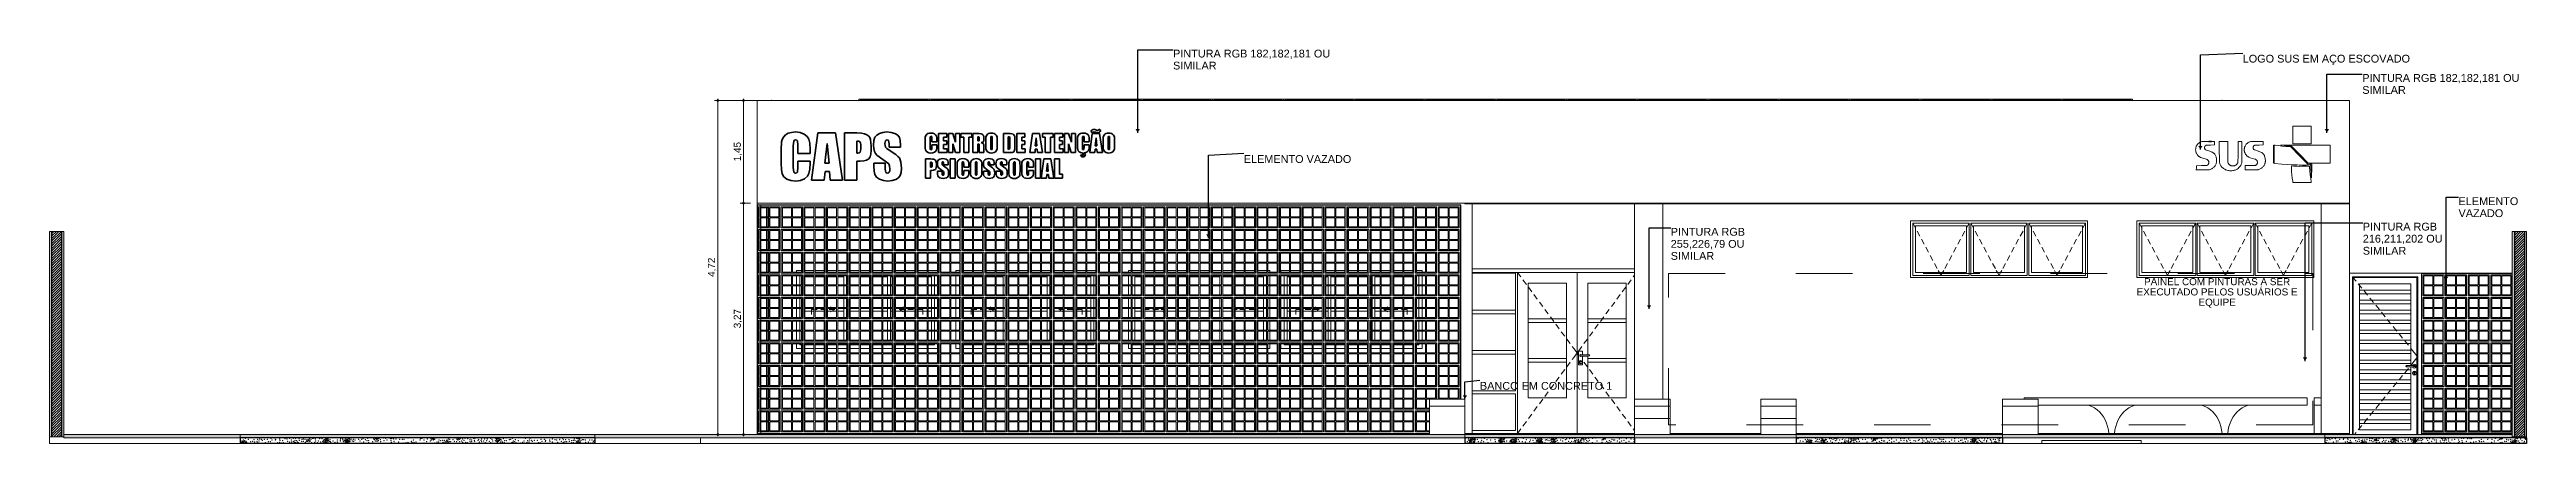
# Model space of a CAD drawing. Header units: metres. Extents: x -77 to 95, y 0 to 9.
# Drawn here: x -76.51 to -41.51, y -0.14 to 5.42 of the extents above; entities that cross this region are included whole.
import ezdxf

# ---------------------------------------------------------------- set-up
doc = ezdxf.new("R2010")
doc.units = ezdxf.units.M
doc.header["$MEASUREMENT"] = 0
doc.linetypes.add('AStair_dashed', pattern=[1.8, 0.8, -1])
for name, color, linetype, lineweight in [('0_Caneta_No__1', 7, 'Continuous', 35), ('0_Caneta_No__241', 7, 'Continuous', 13), ('FORRO.EXEC_Caneta_No__241', 7, 'Continuous', 13), ('Janelas Archicad_Caneta_No__241', 7, 'Continuous', 13), ('Janelas Archicad_Caneta_No__3', 7, 'Continuous', 25), ('Janelas Archicad_Caneta_No__43', 44, 'Continuous', 0), ('LAJES.EST_Caneta_No__241', 7, 'Continuous', 13), ('LAJES.EST_Caneta_No__3', 7, 'Continuous', 25), ('NOMES.ARQ_Caneta_No__1', 7, 'Continuous', 35), ('PAREDE CONSTRUIR_Caneta_No__241', 7, 'Continuous', 13), ('PAREDE CONSTRUIR_Caneta_No__3', 7, 'Continuous', 25), ('PILARES.EST_Caneta_No__241', 7, 'Continuous', 13), ('Portas Archicad_Caneta_No__241', 7, 'Continuous', 13), ('TERRENO.ARQ_Caneta_No__241', 7, 'Continuous', 13)]:
    doc.layers.add(name, color=color, linetype=linetype, lineweight=lineweight)
for name, color, linetype, lineweight, true_color in [('0_Caneta_No__97', 7, 'Continuous', 5, 0x6b6b6b), ('COTAS EXECUTIVO.EXEC_Caneta_No__25', 7, 'Continuous', 13, 0x982312), ('ESTRUTURA-COB.EST_Caneta_No__95', 7, 'Continuous', 0, 0xaeaeae), ('Janelas Archicad_Caneta_No__9', 7, 'Continuous', 5, 0x020202), ('Janelas Archicad_Caneta_No__97', 7, 'Continuous', 5, 0x6b6b6b), ('LAJES.EST_Caneta_No__95', 7, 'Continuous', 0, 0xaeaeae), ('NOMES.ARQ_Caneta_No__95', 7, 'Continuous', 0, 0xaeaeae), ('Portas Archicad_Caneta_No__97', 7, 'Continuous', 5, 0x6b6b6b)]:
    doc.layers.add(name, color=color, linetype=linetype, lineweight=lineweight, true_color=true_color)
for name, color, linetype in [('COTAS EXECUTIVO.EXEC', 7, 'Continuous'), ('LAJES.EST', 7, 'Continuous'), ('PAREDE CONSTRUIR', 7, 'Continuous'), ('TERRENO.ARQ', 7, 'Continuous')]:
    doc.layers.add(name, color=color, linetype=linetype)
doc.styles.add('ESTILO_GERADO_1', font='arial.ttf')
doc.dimstyles.new('ESTILO_GERADO__1', dxfattribs={"dimtxt": 0.1, "dimasz": 0.0475, "dimexe": 0.18, "dimexo": 0.1, "dimgap": 0, "dimtad": 1, "dimzin": 0, "dimdsep": 46, "dimtxsty": 'ESTILO_GERADO_1', "dimblk": 'ARROWHEAD_11', "dimblk1": 'ARROWHEAD_11', "dimblk2": 'ARROWHEAD_11', "dimcen": 0.09, "dimclrd": 256, "dimclre": 256, "dimclrt": 256, "dimadec": 0, "dimazin": 0, "dimtfac": 1, "dimtdec": 4, "dimtmove": 0, "dimatfit": 3, "dimfxl": 0, "dimtolj": 1, "dimtzin": 0, "dimarcsym": 0})
doc.dimstyles.new('ESTILO_GERADO__2', dxfattribs={"dimtxt": 0.1, "dimasz": 0.0475, "dimexe": 0.18, "dimexo": 0.558107, "dimgap": 0, "dimtad": 1, "dimzin": 0, "dimdsep": 46, "dimtxsty": 'ESTILO_GERADO_1', "dimblk": 'ARROWHEAD_11', "dimblk1": 'ARROWHEAD_11', "dimblk2": 'ARROWHEAD_11', "dimcen": 0.09, "dimclrd": 256, "dimclre": 256, "dimclrt": 256, "dimadec": 0, "dimazin": 0, "dimtfac": 1, "dimtdec": 4, "dimtmove": 0, "dimatfit": 3, "dimfxl": 0, "dimtolj": 1, "dimtzin": 0, "dimarcsym": 0})
doc.dimstyles.new('ESTILO_GERADO__3', dxfattribs={"dimtxt": 0.18, "dimasz": 0.057, "dimexe": 0.18, "dimexo": 0.0625, "dimgap": 0, "dimtad": 0, "dimtih": 1, "dimtoh": 1, "dimdec": 4, "dimzin": 0, "dimdsep": 46, "dimcen": 0.09, "dimadec": 0, "dimazin": 0, "dimtfac": 1, "dimtdec": 4, "dimtmove": 0, "dimatfit": 3, "dimldrblk": 'ARROWHEAD_16', "dimfxl": 0, "dimtolj": 1, "dimtzin": 0, "dimarcsym": 0})
pattern_1 = [(45, (0, 0), (-0.0176776695, 0.0176776695), [])]

msp = doc.modelspace()

# ---------------------------------------------------------------- texts
at = {"layer": '0_Caneta_No__1', "color": 7, "linetype": 'Continuous', "lineweight": 35, "char_height": 0.11, "attachment_point": 1, "style": 'ESTILO_GERADO_1'}
for s, insert, width, line_spacing_factor in [('\\A1;{\\pql;\\fArial|b0|i0|c0|p0;\\W1.000000;PINTURA RGB \\fArial|b0|i0|c0|p0;\\W1.000000;182\\fArial|b0|i0|c0|p0;\\W1.000000;,\\fArial|b0|i0|c0|p0;\\W1.000000;182\\fArial|b0|i0|c0|p0;\\W1.000000;,\\fArial|b0|i0|c0|p0;\\W1.000000;181\\fArial|b0|i0|c0|p0;\\W1.000000; OU SIMILAR}', (-60.638, 5.417), 2.43722, 0.923867), ('\\A1;{\\pql;\\fArial|b0|i0|c0|p0;\\W1.000000;PINTURA RGB \\fArial|b0|i0|c0|p0;\\W1.000000;182\\fArial|b0|i0|c0|p0;\\W1.000000;,\\fArial|b0|i0|c0|p0;\\W1.000000;182\\fArial|b0|i0|c0|p0;\\W1.000000;,\\fArial|b0|i0|c0|p0;\\W1.000000;181\\fArial|b0|i0|c0|p0;\\W1.000000; OU SIMILAR}', (-43.834, 5.073), 2.43722, 0.923867), ('\\A1;{\\pql;\\fArial|b0|i0|c0|p0;\\W1.000000;ELEMENTO VAZADO}', (-42.474, 3.333), 0.95297, 0.923867), ('\\A1;{\\pql;\\fArial|b0|i0|c0|p0;\\W1.000000;PINTURA RGB 255,226,79 OU SIMILAR}', (-53.606, 2.901), 1.57673, 0.928578), ('\\A1;{\\pql;\\fArial|b0|i0|c0|p0;\\W1.000000;PINTURA RGB \\fArial|b0|i0|c0|p0;\\W1.000000;216\\fArial|b0|i0|c0|p0;\\W1.000000;,\\fArial|b0|i0|c0|p0;\\W1.000000;211\\fArial|b0|i0|c0|p0;\\W1.000000;,\\fArial|b0|i0|c0|p0;\\W1.000000;202 \\fArial|b0|i0|c0|p0;\\W1.000000;OU SIMILAR}', (-43.827, 2.974), 1.57673, 0.928578)]:
    msp.add_mtext(s, dxfattribs=dict(at, insert=insert, width=width, line_spacing_factor=line_spacing_factor))
for s, insert in [('\\A1;{\\pql;\\fArial|b0|i0|c0|p0;\\W1.000000;LOGO SUS EM AÇO ESCOVADO}', (-45.524, 5.345)), ('\\A1;{\\pql;\\fArial|b0|i0|c0|p0;\\W1.000000;ELEMENTO VAZADO}', (-59.639, 3.928)), ('\\A1;{\\pql;\\fArial|b0|i0|c0|p0;\\W1.000000;BANCO EM CONCRETO \\fArial|b0|i0|c0|p0;\\W1.000000;1}', (-56.302, 0.726))]:
    msp.add_mtext(s, dxfattribs=dict(at, insert=insert))
at = {"layer": '0_Caneta_No__97', "color": 251, "linetype": 'Continuous', "lineweight": 5, "true_color": 0x6b6b6b, "insert": (-45.885, 2.192), "char_height": 0.1, "width": 2.29809, "attachment_point": 2, "line_spacing_factor": 0.867954, "style": 'ESTILO_GERADO_1'}
msp.add_mtext('\\A1;{\\pqc;\\fArial|b0|i0|c0|p0;\\W1.000000;PAINEL COM PINTURAS\\fArial|b0|i0|c0|p0;\\W1.000000; A SER EXECUTADO PELOS USUÁRIOS E EQUIPE}', dxfattribs=at)

# ---------------------------------------------------------------- blocks, each defined once
blk = doc.blocks.new('*X1')
at = {"layer": 'LAJES.EST_Caneta_No__241', "color": 7, "linetype": 'Continuous', "lineweight": 13}
for p, q in [((-73.799, -0.141), (-73.783, -0.137)), ((-73.799, -0.142), (-73.799, -0.141)), ((-73.783, -0.137), (-73.784, -0.142)), ((-73.771, -0.142), (-73.772, -0.12)), ((-73.753, -0.121), (-73.772, -0.12)), ((-73.751, -0.137), (-73.767, -0.142)), ((-73.753, -0.121), (-73.751, -0.137)), ((-73.228, -0.142), (-73.221, -0.14)), ((-73.221, -0.14), (-73.219, -0.142)), ((-73.054, -0.142), (-73.05, -0.138)), ((-73.05, -0.138), (-73.047, -0.142)), ((-73.022, -0.142), (-73.019, -0.139)), ((-73.019, -0.139), (-73.014, -0.141)), ((-73.014, -0.141), (-73.014, -0.142)), ((-72.862, -0.084), (-72.866, -0.101)), ((-72.85, -0.101), (-72.866, -0.101)), ((-72.861, -0.065), (-72.864, -0.067)), ((-72.864, -0.067), (-72.864, -0.065)), ((-72.862, -0.084), (-72.847, -0.081)), ((-72.845, -0.095), (-72.85, -0.101)), ((-72.847, -0.081), (-72.845, -0.095)), ((-72.604, -0.103), (-72.617, -0.114)), ((-72.605, -0.124), (-72.617, -0.114)), ((-72.597, -0.122), (-72.605, -0.124)), ((-72.604, -0.103), (-72.59, -0.109)), ((-72.59, -0.109), (-72.597, -0.122)), ((-72.594, -0.091), (-72.589, -0.071)), ((-72.576, -0.09), (-72.594, -0.091)), ((-72.576, -0.073), (-72.589, -0.071)), ((-72.589, -0.102), (-72.587, -0.096)), ((-72.577, -0.111), (-72.589, -0.102)), ((-72.587, -0.096), (-72.571, -0.097)), ((-72.571, -0.097), (-72.577, -0.111)), ((-72.576, -0.073), (-72.576, -0.09)), ((-72.34, -0.11), (-72.335, -0.096)), ((-72.324, -0.111), (-72.34, -0.11)), ((-72.336, -0.134), (-72.335, -0.117)), ((-72.336, -0.134), (-72.323, -0.137)), ((-72.335, -0.096), (-72.323, -0.106)), ((-72.335, -0.117), (-72.318, -0.116)), ((-72.323, -0.106), (-72.324, -0.111)), ((-72.318, -0.116), (-72.323, -0.137)), ((-72.321, -0.098), (-72.315, -0.085)), ((-72.308, -0.105), (-72.321, -0.098)), ((-72.315, -0.085), (-72.307, -0.083)), ((-72.308, -0.105), (-72.294, -0.093)), ((-72.307, -0.083), (-72.294, -0.093)), ((-71.919, -0.071), (-71.918, -0.065)), ((-71.914, -0.073), (-71.919, -0.071)), ((-71.905, -0.065), (-71.914, -0.073)), ((-71.882, -0.074), (-71.891, -0.065)), ((-71.873, -0.065), (-71.882, -0.074)), ((-71.69, -0.068), (-71.694, -0.065)), ((-71.682, -0.066), (-71.69, -0.068)), ((-71.682, -0.065), (-71.682, -0.066)), ((-71.106, -0.065), (-71.103, -0.068)), ((-71.1, -0.065), (-71.103, -0.068)), ((-71.068, -0.069), (-71.077, -0.065)), ((-71.066, -0.067), (-71.068, -0.069)), ((-71.067, -0.065), (-71.066, -0.067)), ((-70.929, -0.139), (-70.908, -0.137)), ((-70.929, -0.142), (-70.929, -0.139)), ((-70.915, -0.12), (-70.909, -0.107)), ((-70.902, -0.126), (-70.915, -0.12)), ((-70.908, -0.137), (-70.91, -0.142)), ((-70.909, -0.107), (-70.901, -0.105)), ((-70.902, -0.126), (-70.888, -0.115)), ((-70.901, -0.105), (-70.888, -0.115)), ((-70.898, -0.142), (-70.896, -0.137)), ((-70.896, -0.137), (-70.891, -0.142)), ((-70.735, -0.069), (-70.735, -0.065)), ((-70.735, -0.069), (-70.722, -0.072)), ((-70.721, -0.065), (-70.722, -0.072)), ((-70.198, -0.074), (-70.196, -0.068)), ((-70.186, -0.083), (-70.198, -0.074)), ((-70.196, -0.068), (-70.18, -0.069)), ((-70.181, -0.094), (-70.194, -0.105)), ((-70.181, -0.115), (-70.194, -0.105)), ((-70.18, -0.069), (-70.186, -0.083)), ((-70.181, -0.094), (-70.167, -0.1)), ((-70.173, -0.113), (-70.181, -0.115)), ((-70.174, -0.083), (-70.167, -0.065)), ((-70.153, -0.081), (-70.174, -0.083)), ((-70.167, -0.1), (-70.173, -0.113)), ((-70.152, -0.065), (-70.153, -0.081)), ((-69.957, -0.142), (-69.957, -0.136)), ((-69.938, -0.137), (-69.957, -0.136)), ((-69.938, -0.137), (-69.937, -0.142)), ((-69.049, -0.083), (-69.055, -0.065)), ((-69.047, -0.1), (-69.051, -0.117)), ((-69.035, -0.117), (-69.051, -0.117)), ((-69.033, -0.073), (-69.049, -0.083)), ((-69.047, -0.1), (-69.033, -0.097)), ((-69.039, -0.065), (-69.033, -0.073)), ((-69.03, -0.111), (-69.035, -0.117)), ((-69.033, -0.097), (-69.03, -0.111))]:
    blk.add_line(p, q, dxfattribs=at)
for p in [(-73.811, -0.066), (-73.806, -0.126), (-73.796, -0.108), (-73.791, -0.121), (-73.782, -0.127), (-73.778, -0.11), (-73.776, -0.091), (-73.756, -0.101), (-73.747, -0.072), (-73.742, -0.124), (-73.736, -0.113), (-73.735, -0.14), (-73.727, -0.127), (-73.706, -0.086), (-73.674, -0.118), (-73.645, -0.11), (-73.625, -0.09), (-73.617, -0.122), (-73.602, -0.139), (-73.587, -0.139), (-73.581, -0.112), (-73.576, -0.133), (-73.575, -0.085), (-73.559, -0.138), (-73.553, -0.106), (-73.547, -0.079), (-73.52, -0.082), (-73.507, -0.097), (-73.479, -0.083), (-73.463, -0.129), (-73.435, -0.083), (-73.42, -0.116), (-73.396, -0.116), (-73.383, -0.068), (-73.372, -0.095), (-73.337, -0.067), (-73.323, -0.095), (-73.317, -0.082), (-73.291, -0.131), (-73.262, -0.128), (-73.26, -0.077), (-73.257, -0.098), (-73.25, -0.141), (-73.232, -0.135), (-73.221, -0.105), (-73.212, -0.132), (-73.185, -0.073), (-73.16, -0.077), (-73.147, -0.111), (-73.123, -0.123), (-73.12, -0.072), (-73.099, -0.094), (-73.094, -0.123), (-73.071, -0.071), (-73.067, -0.11), (-73.059, -0.131), (-73.048, -0.121), (-73.045, -0.1), (-73.036, -0.071), (-73.035, -0.132), (-73.021, -0.103), (-73.012, -0.123), (-72.997, -0.132), (-72.991, -0.074), (-72.985, -0.096), (-72.95, -0.114), (-72.948, -0.085), (-72.927, -0.08), (-72.926, -0.114), (-72.904, -0.085), (-72.9, -0.127), (-72.885, -0.114), (-72.881, -0.094), (-72.866, -0.112), (-72.849, -0.135), (-72.845, -0.114), (-72.837, -0.072), (-72.828, -0.107), (-72.819, -0.085), (-72.81, -0.133), (-72.798, -0.071), (-72.78, -0.072), (-72.769, -0.126), (-72.756, -0.078), (-72.753, -0.108), (-72.732, -0.132), (-72.717, -0.107), (-72.696, -0.076), (-72.682, -0.121), (-72.664, -0.075), (-72.655, -0.119), (-72.646, -0.098), (-72.64, -0.133), (-72.637, -0.115), (-72.629, -0.087), (-72.623, -0.098), (-72.621, -0.133), (-72.615, -0.086), (-72.607, -0.07), (-72.605, -0.097), (-72.599, -0.083), (-72.592, -0.14), (-72.579, -0.13), (-72.574, -0.065), (-72.57, -0.107), (-72.561, -0.111), (-72.55, -0.089), (-72.544, -0.117), (-72.542, -0.128), (-72.508, -0.108), (-72.482, -0.127), (-72.448, -0.094), (-72.445, -0.123), (-72.407, -0.106), (-72.403, -0.093), (-72.4, -0.075), (-72.37, -0.08), (-72.368, -0.091), (-72.362, -0.118), (-72.35, -0.096), (-72.342, -0.1), (-72.332, -0.078), (-72.32, -0.067), (-72.313, -0.125), (-72.307, -0.111), (-72.305, -0.137), (-72.297, -0.122), (-72.291, -0.075), (-72.289, -0.109), (-72.283, -0.121), (-72.275, -0.092), (-72.272, -0.074), (-72.266, -0.11), (-72.256, -0.088), (-72.247, -0.067), (-72.237, -0.109), (-72.222, -0.084), (-72.216, -0.111), (-72.213, -0.141), (-72.2, -0.094), (-72.144, -0.083), (-72.127, -0.109), (-72.108, -0.137), (-72.105, -0.082), (-72.085, -0.073), (-72.073, -0.122), (-72.054, -0.089), (-72.029, -0.103), (-72.018, -0.068), (-72.006, -0.132), (-72.004, -0.103), (-71.948, -0.116), (-71.942, -0.138), (-71.936, -0.08), (-71.921, -0.089), (-71.912, -0.109), (-71.898, -0.08), (-71.897, -0.141), (-71.888, -0.112), (-71.885, -0.092), (-71.874, -0.081), (-71.866, -0.102), (-71.862, -0.141), (-71.86, -0.07), (-71.839, -0.089), (-71.834, -0.118), (-71.813, -0.14), (-71.799, -0.065), (-71.786, -0.101), (-71.762, -0.07), (-71.747, -0.093), (-71.7, -0.076), (-71.694, -0.139), (-71.69, -0.102), (-71.683, -0.128), (-71.679, -0.073), (-71.661, -0.067), (-71.649, -0.08), (-71.645, -0.112), (-71.637, -0.135), (-71.62, -0.077), (-71.582, -0.121), (-71.565, -0.083), (-71.529, -0.082), (-71.52, -0.134), (-71.505, -0.082), (-71.479, -0.13), (-71.448, -0.066), (-71.447, -0.128), (-71.404, -0.11), (-71.391, -0.125), (-71.373, -0.093), (-71.365, -0.128), (-71.337, -0.123), (-71.279, -0.095), (-71.27, -0.075), (-71.253, -0.069), (-71.225, -0.134), (-71.222, -0.091), (-71.185, -0.115), (-71.174, -0.081), (-71.134, -0.106), (-71.126, -0.073), (-71.117, -0.093), (-71.104, -0.079), (-71.1, -0.141), (-71.091, -0.069), (-71.091, -0.092), (-71.087, -0.079), (-71.078, -0.136), (-71.072, -0.085), (-71.052, -0.067), (-71.04, -0.122), (-71.016, -0.122), (-71.011, -0.094), (-70.986, -0.102), (-70.96, -0.098), (-70.954, -0.128), (-70.94, -0.136), (-70.936, -0.1), (-70.928, -0.121), (-70.897, -0.092), (-70.882, -0.106), (-70.881, -0.078), (-70.88, -0.13), (-70.865, -0.116), (-70.859, -0.083), (-70.845, -0.115), (-70.833, -0.141), (-70.815, -0.09), (-70.799, -0.065), (-70.796, -0.112), (-70.771, -0.067), (-70.761, -0.119), (-70.756, -0.082), (-70.755, -0.07), (-70.742, -0.092), (-70.737, -0.078), (-70.72, -0.086), (-70.717, -0.117), (-70.705, -0.072), (-70.691, -0.107), (-70.678, -0.126), (-70.677, -0.081), (-70.669, -0.141), (-70.656, -0.1), (-70.643, -0.068), (-70.636, -0.127), (-70.609, -0.131), (-70.608, -0.076), (-70.573, -0.088), (-70.571, -0.112), (-70.567, -0.136), (-70.563, -0.066), (-70.551, -0.092), (-70.547, -0.116), (-70.545, -0.14), (-70.521, -0.071), (-70.51, -0.098), (-70.505, -0.112), (-70.501, -0.071), (-70.461, -0.097), (-70.46, -0.066), (-70.449, -0.087), (-70.441, -0.123), (-70.418, -0.097), (-70.409, -0.077), (-70.406, -0.117), (-70.38, -0.106), (-70.377, -0.138), (-70.367, -0.078), (-70.355, -0.131), (-70.345, -0.137), (-70.343, -0.066), (-70.336, -0.105), (-70.33, -0.081), (-70.301, -0.111), (-70.283, -0.068), (-70.282, -0.133), (-70.264, -0.082), (-70.252, -0.108), (-70.237, -0.14), (-70.217, -0.104), (-70.214, -0.069), (-70.202, -0.09), (-70.2, -0.114), (-70.185, -0.128), (-70.154, -0.1), (-70.146, -0.121), (-70.142, -0.084), (-70.128, -0.093), (-70.122, -0.122), (-70.111, -0.121), (-70.1, -0.074), (-70.086, -0.129), (-70.081, -0.101), (-70.064, -0.067), (-70.057, -0.101), (-70.019, -0.087), (-69.997, -0.082), (-69.981, -0.124), (-69.976, -0.137), (-69.974, -0.068), (-69.963, -0.126), (-69.961, -0.107), (-69.941, -0.117), (-69.932, -0.088), (-69.928, -0.14), (-69.921, -0.129), (-69.892, -0.102), (-69.859, -0.134), (-69.83, -0.126), (-69.81, -0.106), (-69.802, -0.138), (-69.789, -0.071), (-69.767, -0.128), (-69.76, -0.101), (-69.738, -0.122), (-69.732, -0.095), (-69.724, -0.069), (-69.705, -0.098), (-69.692, -0.113), (-69.664, -0.099), (-69.62, -0.099), (-69.606, -0.132), (-69.582, -0.132), (-69.569, -0.084), (-69.557, -0.111), (-69.522, -0.083), (-69.508, -0.111), (-69.502, -0.098), (-69.445, -0.093), (-69.442, -0.114), (-69.407, -0.078), (-69.407, -0.121), (-69.37, -0.089), (-69.346, -0.093), (-69.332, -0.127), (-69.308, -0.139), (-69.305, -0.089), (-69.3, -0.065), (-69.284, -0.11), (-69.279, -0.139), (-69.263, -0.068), (-69.256, -0.087), (-69.253, -0.126), (-69.233, -0.137), (-69.23, -0.116), (-69.221, -0.087), (-69.206, -0.119), (-69.198, -0.139), (-69.176, -0.09), (-69.17, -0.112), (-69.135, -0.13), (-69.134, -0.101), (-69.112, -0.096), (-69.111, -0.13), (-69.098, -0.079), (-69.089, -0.101), (-69.07, -0.13), (-69.067, -0.11), (-69.066, -0.07), (-69.051, -0.128), (-69.03, -0.13), (-69.023, -0.088), (-69.022, -0.069), (-69.013, -0.123), (-69.006, -0.067), (-69.004, -0.101), (-68.984, -0.087), (-68.965, -0.088), (-68.941, -0.094), (-68.938, -0.124), (-68.902, -0.123), (-68.881, -0.092), (-68.867, -0.137), (-68.849, -0.091), (-68.841, -0.135), (-68.831, -0.114), (-68.822, -0.131), (-68.814, -0.103), (-68.808, -0.114)]:
    blk.add_point(p, dxfattribs=at)
blk = doc.blocks.new('*X2')
at = {"layer": 'LAJES.EST_Caneta_No__241', "color": 7, "linetype": 'Continuous', "lineweight": 13}
for p, q in [((-44.015, -0.142), (-44.011, -0.133)), ((-44.011, -0.133), (-44.003, -0.131)), ((-44.003, -0.131), (-43.99, -0.141)), ((-43.991, -0.142), (-43.99, -0.141)), ((-43.843, -0.14), (-43.832, -0.129)), ((-43.843, -0.142), (-43.843, -0.14)), ((-43.832, -0.129), (-43.82, -0.142)), ((-43.811, -0.14), (-43.8, -0.13)), ((-43.808, -0.142), (-43.811, -0.14)), ((-43.8, -0.13), (-43.795, -0.132)), ((-43.795, -0.132), (-43.797, -0.142)), ((-43.643, -0.075), (-43.647, -0.092)), ((-43.631, -0.092), (-43.647, -0.092)), ((-43.643, -0.075), (-43.629, -0.072)), ((-43.626, -0.086), (-43.631, -0.092)), ((-43.629, -0.072), (-43.626, -0.086)), ((-43.385, -0.094), (-43.399, -0.105)), ((-43.386, -0.115), (-43.399, -0.105)), ((-43.378, -0.113), (-43.386, -0.115)), ((-43.385, -0.094), (-43.372, -0.1)), ((-43.372, -0.1), (-43.378, -0.113)), ((-43.375, -0.082), (-43.371, -0.065)), ((-43.358, -0.081), (-43.375, -0.082)), ((-43.37, -0.093), (-43.369, -0.087)), ((-43.358, -0.102), (-43.37, -0.093)), ((-43.369, -0.087), (-43.353, -0.088)), ((-43.357, -0.065), (-43.358, -0.081)), ((-43.353, -0.088), (-43.358, -0.102)), ((-43.122, -0.101), (-43.116, -0.087)), ((-43.106, -0.102), (-43.122, -0.101)), ((-43.117, -0.108), (-43.099, -0.107)), ((-43.117, -0.125), (-43.117, -0.108)), ((-43.117, -0.125), (-43.104, -0.128)), ((-43.116, -0.087), (-43.104, -0.097)), ((-43.104, -0.097), (-43.106, -0.102)), ((-43.099, -0.107), (-43.104, -0.128)), ((-43.102, -0.089), (-43.096, -0.076)), ((-43.089, -0.095), (-43.102, -0.089)), ((-43.096, -0.076), (-43.088, -0.074)), ((-43.089, -0.095), (-43.075, -0.084)), ((-43.088, -0.074), (-43.075, -0.084)), ((-41.711, -0.142), (-41.71, -0.13)), ((-41.71, -0.13), (-41.69, -0.128)), ((-41.696, -0.111), (-41.69, -0.098)), ((-41.683, -0.117), (-41.696, -0.111)), ((-41.69, -0.128), (-41.695, -0.142)), ((-41.69, -0.098), (-41.682, -0.096)), ((-41.683, -0.117), (-41.669, -0.106)), ((-41.683, -0.142), (-41.677, -0.128)), ((-41.682, -0.096), (-41.669, -0.106)), ((-41.677, -0.128), (-41.666, -0.138)), ((-41.666, -0.138), (-41.667, -0.142))]:
    blk.add_line(p, q, dxfattribs=at)
for p in [(-44.357, -0.124), (-44.356, -0.076), (-44.349, -0.141), (-44.34, -0.129), (-44.334, -0.097), (-44.328, -0.07), (-44.316, -0.136), (-44.302, -0.073), (-44.289, -0.088), (-44.26, -0.074), (-44.244, -0.12), (-44.216, -0.074), (-44.202, -0.107), (-44.2, -0.135), (-44.178, -0.107), (-44.153, -0.086), (-44.147, -0.141), (-44.104, -0.086), (-44.098, -0.073), (-44.073, -0.122), (-44.053, -0.139), (-44.044, -0.118), (-44.041, -0.068), (-44.038, -0.088), (-44.032, -0.132), (-44.014, -0.125), (-44.003, -0.096), (-43.993, -0.123), (-43.98, -0.135), (-43.942, -0.068), (-43.928, -0.102), (-43.916, -0.138), (-43.904, -0.114), (-43.88, -0.085), (-43.875, -0.114), (-43.854, -0.133), (-43.849, -0.101), (-43.84, -0.121), (-43.829, -0.111), (-43.827, -0.091), (-43.816, -0.123), (-43.802, -0.094), (-43.794, -0.114), (-43.778, -0.123), (-43.772, -0.065), (-43.766, -0.087), (-43.731, -0.105), (-43.73, -0.076), (-43.717, -0.14), (-43.708, -0.071), (-43.707, -0.105), (-43.685, -0.075), (-43.682, -0.118), (-43.666, -0.105), (-43.663, -0.085), (-43.651, -0.135), (-43.647, -0.103), (-43.631, -0.126), (-43.626, -0.105), (-43.609, -0.098), (-43.6, -0.075), (-43.592, -0.124), (-43.55, -0.117), (-43.538, -0.069), (-43.534, -0.099), (-43.513, -0.123), (-43.498, -0.098), (-43.489, -0.141), (-43.477, -0.067), (-43.468, -0.135), (-43.463, -0.112), (-43.445, -0.065), (-43.437, -0.11), (-43.427, -0.088), (-43.422, -0.139), (-43.421, -0.124), (-43.418, -0.106), (-43.41, -0.078), (-43.404, -0.089), (-43.402, -0.124), (-43.398, -0.136), (-43.396, -0.077), (-43.386, -0.088), (-43.38, -0.074), (-43.373, -0.131), (-43.361, -0.121), (-43.351, -0.098), (-43.343, -0.102), (-43.331, -0.08), (-43.325, -0.108), (-43.323, -0.118), (-43.289, -0.099), (-43.263, -0.118), (-43.229, -0.085), (-43.226, -0.114), (-43.189, -0.097), (-43.185, -0.084), (-43.182, -0.066), (-43.151, -0.071), (-43.149, -0.082), (-43.143, -0.109), (-43.132, -0.087), (-43.123, -0.091), (-43.119, -0.133), (-43.114, -0.069), (-43.107, -0.136), (-43.094, -0.116), (-43.088, -0.101), (-43.086, -0.128), (-43.078, -0.112), (-43.072, -0.066), (-43.07, -0.1), (-43.064, -0.112), (-43.056, -0.083), (-43.047, -0.101), (-43.038, -0.079), (-43.019, -0.1), (-43.004, -0.075), (-42.997, -0.102), (-42.994, -0.132), (-42.981, -0.085), (-42.97, -0.139), (-42.952, -0.139), (-42.925, -0.074), (-42.908, -0.1), (-42.889, -0.128), (-42.886, -0.073), (-42.854, -0.113), (-42.835, -0.08), (-42.81, -0.094), (-42.787, -0.123), (-42.786, -0.094), (-42.73, -0.107), (-42.723, -0.129), (-42.717, -0.071), (-42.702, -0.08), (-42.693, -0.1), (-42.679, -0.071), (-42.678, -0.132), (-42.669, -0.103), (-42.666, -0.082), (-42.655, -0.072), (-42.647, -0.093), (-42.643, -0.132), (-42.62, -0.08), (-42.615, -0.109), (-42.594, -0.13), (-42.568, -0.091), (-42.54, -0.135), (-42.529, -0.084), (-42.515, -0.139), (-42.481, -0.067), (-42.476, -0.13), (-42.472, -0.093), (-42.464, -0.119), (-42.431, -0.071), (-42.426, -0.103), (-42.418, -0.125), (-42.402, -0.068), (-42.399, -0.141), (-42.364, -0.112), (-42.352, -0.139), (-42.346, -0.074), (-42.31, -0.073), (-42.301, -0.125), (-42.287, -0.073), (-42.261, -0.121), (-42.229, -0.119), (-42.186, -0.101), (-42.173, -0.116), (-42.154, -0.083), (-42.146, -0.119), (-42.118, -0.114), (-42.061, -0.086), (-42.051, -0.066), (-42.006, -0.125), (-42.003, -0.082), (-41.966, -0.106), (-41.963, -0.138), (-41.955, -0.072), (-41.915, -0.097), (-41.898, -0.084), (-41.885, -0.07), (-41.882, -0.132), (-41.872, -0.083), (-41.868, -0.07), (-41.859, -0.127), (-41.853, -0.076), (-41.821, -0.113), (-41.797, -0.113), (-41.792, -0.085), (-41.778, -0.14), (-41.768, -0.093), (-41.741, -0.089), (-41.735, -0.119), (-41.722, -0.127), (-41.717, -0.091), (-41.709, -0.112), (-41.678, -0.083), (-41.663, -0.097), (-41.662, -0.069), (-41.661, -0.121), (-41.646, -0.107), (-41.641, -0.074), (-41.626, -0.106), (-41.614, -0.132), (-41.597, -0.081), (-41.577, -0.103), (-41.548, -0.133), (-41.543, -0.11), (-41.537, -0.073), (-41.523, -0.083), (-41.519, -0.069)]:
    blk.add_point(p, dxfattribs=at)
blk = doc.blocks.new('*X3')
at = {"layer": 'LAJES.EST_Caneta_No__241', "color": 7, "linetype": 'Continuous', "lineweight": 13}
for p, q in [((-56.43, -0.11), (-56.444, -0.122)), ((-56.431, -0.132), (-56.444, -0.122)), ((-56.423, -0.13), (-56.431, -0.132)), ((-56.43, -0.11), (-56.417, -0.117)), ((-56.417, -0.117), (-56.423, -0.13)), ((-56.42, -0.099), (-56.415, -0.078)), ((-56.403, -0.098), (-56.42, -0.099)), ((-56.402, -0.081), (-56.415, -0.078)), ((-56.402, -0.081), (-56.403, -0.098)), ((-56.398, -0.09), (-56.397, -0.085)), ((-56.39, -0.097), (-56.398, -0.09)), ((-56.397, -0.085), (-56.384, -0.086)), ((-56.39, -0.097), (-56.385, -0.095)), ((-56.382, -0.089), (-56.385, -0.095)), ((-56.382, -0.089), (-56.384, -0.086)), ((-56.025, -0.087), (-56.024, -0.084)), ((-56.012, -0.094), (-56.025, -0.087)), ((-56.024, -0.084), (-56.008, -0.079)), ((-56.002, -0.095), (-56.013, -0.11)), ((-55.999, -0.118), (-56.013, -0.11)), ((-56.008, -0.079), (-56.012, -0.094)), ((-56.002, -0.095), (-55.987, -0.102)), ((-55.991, -0.115), (-55.999, -0.118)), ((-55.997, -0.085), (-55.997, -0.065)), ((-55.976, -0.08), (-55.997, -0.085)), ((-55.987, -0.102), (-55.991, -0.115)), ((-55.978, -0.065), (-55.976, -0.08)), ((-55.858, -0.12), (-55.849, -0.105)), ((-55.858, -0.12), (-55.844, -0.132)), ((-55.849, -0.105), (-55.83, -0.114)), ((-55.83, -0.114), (-55.844, -0.132)), ((-55.827, -0.096), (-55.815, -0.088)), ((-55.819, -0.111), (-55.827, -0.096)), ((-55.824, -0.126), (-55.812, -0.117)), ((-55.809, -0.133), (-55.824, -0.126)), ((-55.819, -0.111), (-55.801, -0.105)), ((-55.815, -0.088), (-55.807, -0.09)), ((-55.812, -0.117), (-55.807, -0.131)), ((-55.807, -0.131), (-55.809, -0.133)), ((-55.807, -0.09), (-55.801, -0.105)), ((-55.476, -0.117), (-55.458, -0.116)), ((-55.476, -0.134), (-55.476, -0.117)), ((-55.476, -0.134), (-55.463, -0.136)), ((-55.458, -0.116), (-55.463, -0.136)), ((-55.461, -0.098), (-55.455, -0.085)), ((-55.448, -0.104), (-55.461, -0.098)), ((-55.455, -0.085), (-55.447, -0.083)), ((-55.448, -0.104), (-55.434, -0.093)), ((-55.447, -0.083), (-55.434, -0.093)), ((-55.288, -0.092), (-55.276, -0.081)), ((-55.287, -0.101), (-55.288, -0.092)), ((-55.287, -0.101), (-55.281, -0.117)), ((-55.281, -0.117), (-55.269, -0.117)), ((-55.276, -0.081), (-55.264, -0.094)), ((-55.269, -0.117), (-55.26, -0.101)), ((-55.264, -0.094), (-55.26, -0.101)), ((-55.258, -0.125), (-55.254, -0.11)), ((-55.241, -0.128), (-55.258, -0.125)), ((-55.255, -0.092), (-55.244, -0.082)), ((-55.242, -0.099), (-55.255, -0.092)), ((-55.254, -0.11), (-55.237, -0.115)), ((-55.244, -0.082), (-55.239, -0.084)), ((-55.239, -0.084), (-55.242, -0.099)), ((-55.241, -0.128), (-55.237, -0.115)), ((-54.939, -0.138), (-54.937, -0.132)), ((-54.934, -0.142), (-54.939, -0.138)), ((-54.937, -0.132), (-54.921, -0.133)), ((-54.921, -0.133), (-54.925, -0.142)), ((-54.913, -0.142), (-54.906, -0.126)), ((-54.893, -0.129), (-54.906, -0.126)), ((-54.893, -0.129), (-54.894, -0.142)), ((-54.831, -0.067), (-54.833, -0.065)), ((-54.823, -0.065), (-54.831, -0.067)), ((-54.562, -0.077), (-54.561, -0.065)), ((-54.562, -0.077), (-54.549, -0.08)), ((-54.545, -0.065), (-54.549, -0.08))]:
    blk.add_line(p, q, dxfattribs=at)
for p in [(-56.508, -0.07), (-56.503, -0.134), (-56.48, -0.116), (-56.464, -0.091), (-56.461, -0.069), (-56.455, -0.094), (-56.454, -0.128), (-56.449, -0.106), (-56.441, -0.094), (-56.441, -0.14), (-56.433, -0.078), (-56.431, -0.104), (-56.425, -0.09), (-56.42, -0.137), (-56.412, -0.07), (-56.402, -0.131), (-56.4, -0.073), (-56.396, -0.115), (-56.388, -0.119), (-56.381, -0.124), (-56.378, -0.075), (-56.376, -0.097), (-56.372, -0.108), (-56.367, -0.083), (-56.361, -0.141), (-56.338, -0.085), (-56.326, -0.118), (-56.287, -0.121), (-56.278, -0.067), (-56.278, -0.096), (-56.247, -0.118), (-56.242, -0.069), (-56.202, -0.089), (-56.189, -0.13), (-56.148, -0.094), (-56.089, -0.089), (-56.083, -0.117), (-56.036, -0.096), (-56.032, -0.069), (-56.031, -0.118), (-56.023, -0.101), (-56.02, -0.118), (-56.012, -0.125), (-56.011, -0.139), (-56.007, -0.07), (-55.994, -0.133), (-55.99, -0.121), (-55.978, -0.112), (-55.969, -0.09), (-55.968, -0.067), (-55.963, -0.094), (-55.961, -0.083), (-55.955, -0.115), (-55.952, -0.07), (-55.926, -0.107), (-55.876, -0.115), (-55.874, -0.098), (-55.867, -0.137), (-55.864, -0.111), (-55.859, -0.094), (-55.85, -0.086), (-55.848, -0.093), (-55.843, -0.065), (-55.831, -0.133), (-55.828, -0.082), (-55.812, -0.082), (-55.801, -0.076), (-55.8, -0.118), (-55.793, -0.093), (-55.793, -0.131), (-55.791, -0.104), (-55.785, -0.081), (-55.782, -0.111), (-55.76, -0.088), (-55.744, -0.112), (-55.705, -0.115), (-55.689, -0.072), (-55.662, -0.123), (-55.645, -0.087), (-55.601, -0.119), (-55.591, -0.093), (-55.552, -0.097), (-55.54, -0.129), (-55.517, -0.074), (-55.511, -0.131), (-55.506, -0.106), (-55.497, -0.091), (-55.496, -0.134), (-55.491, -0.096), (-55.491, -0.119), (-55.488, -0.07), (-55.482, -0.1), (-55.476, -0.084), (-55.471, -0.107), (-55.458, -0.077), (-55.453, -0.124), (-55.447, -0.11), (-55.445, -0.136), (-55.437, -0.075), (-55.437, -0.121), (-55.429, -0.109), (-55.424, -0.086), (-55.423, -0.12), (-55.414, -0.123), (-55.384, -0.132), (-55.377, -0.094), (-55.36, -0.09), (-55.349, -0.066), (-55.349, -0.14), (-55.34, -0.1), (-55.32, -0.066), (-55.311, -0.105), (-55.303, -0.13), (-55.298, -0.085), (-55.286, -0.116), (-55.284, -0.073), (-55.276, -0.121), (-55.262, -0.136), (-55.26, -0.075), (-55.242, -0.135), (-55.238, -0.066), (-55.226, -0.114), (-55.223, -0.074), (-55.209, -0.1), (-55.2, -0.13), (-55.162, -0.092), (-55.15, -0.141), (-55.135, -0.108), (-55.126, -0.07), (-55.095, -0.087), (-55.084, -0.13), (-55.075, -0.078), (-55.047, -0.114), (-55.036, -0.076), (-55.024, -0.132), (-55.005, -0.113), (-54.994, -0.069), (-54.971, -0.116), (-54.964, -0.097), (-54.957, -0.075), (-54.956, -0.104), (-54.955, -0.133), (-54.949, -0.111), (-54.933, -0.092), (-54.918, -0.102), (-54.918, -0.122), (-54.913, -0.087), (-54.901, -0.111), (-54.886, -0.128), (-54.884, -0.095), (-54.878, -0.107), (-54.866, -0.076), (-54.866, -0.091), (-54.866, -0.125), (-54.846, -0.076), (-54.842, -0.088), (-54.841, -0.138), (-54.833, -0.108), (-54.818, -0.083), (-54.805, -0.073), (-54.805, -0.131), (-54.794, -0.101), (-54.775, -0.119), (-54.768, -0.07), (-54.755, -0.096), (-54.715, -0.132), (-54.707, -0.07), (-54.671, -0.066), (-54.648, -0.107), (-54.578, -0.094), (-54.577, -0.128), (-54.564, -0.085), (-54.552, -0.088), (-54.538, -0.068), (-54.531, -0.08), (-54.53, -0.135), (-54.512, -0.11), (-54.494, -0.127), (-54.474, -0.103), (-54.465, -0.133), (-54.449, -0.114), (-54.438, -0.084), (-54.414, -0.091), (-54.396, -0.091), (-54.359, -0.108), (-54.334, -0.08), (-54.328, -0.121), (-54.299, -0.106), (-54.298, -0.065), (-54.268, -0.096), (-54.239, -0.128), (-54.232, -0.075), (-54.194, -0.112), (-54.167, -0.081), (-54.124, -0.118), (-54.123, -0.084)]:
    blk.add_point(p, dxfattribs=at)
blk = doc.blocks.new('*X4')
at = {"layer": 'LAJES.EST_Caneta_No__241', "color": 7, "linetype": 'Continuous', "lineweight": 13}
for p, q in [((-51.661, -0.133), (-51.643, -0.132)), ((-51.661, -0.142), (-51.661, -0.133)), ((-51.647, -0.114), (-51.64, -0.101)), ((-51.633, -0.12), (-51.647, -0.114)), ((-51.643, -0.132), (-51.646, -0.142)), ((-51.64, -0.101), (-51.632, -0.099)), ((-51.633, -0.12), (-51.62, -0.109)), ((-51.632, -0.099), (-51.62, -0.109)), ((-51.473, -0.108), (-51.461, -0.097)), ((-51.472, -0.117), (-51.473, -0.108)), ((-51.472, -0.117), (-51.466, -0.133)), ((-51.466, -0.133), (-51.454, -0.133)), ((-51.461, -0.097), (-51.449, -0.11)), ((-51.454, -0.133), (-51.445, -0.117)), ((-51.449, -0.11), (-51.445, -0.117)), ((-51.443, -0.141), (-51.439, -0.126)), ((-51.44, -0.142), (-51.443, -0.141)), ((-51.441, -0.108), (-51.43, -0.098)), ((-51.427, -0.115), (-51.441, -0.108)), ((-51.439, -0.126), (-51.422, -0.131)), ((-51.43, -0.098), (-51.425, -0.1)), ((-51.425, -0.1), (-51.427, -0.115)), ((-51.426, -0.142), (-51.422, -0.131)), ((-51.019, -0.065), (-51.028, -0.073)), ((-51.016, -0.083), (-51.028, -0.073)), ((-51.008, -0.081), (-51.016, -0.083)), ((-51.008, -0.065), (-51.001, -0.068)), ((-51.001, -0.068), (-51.008, -0.081)), ((-50.988, -0.07), (-50.994, -0.065)), ((-50.986, -0.065), (-50.988, -0.07)), ((-50.751, -0.069), (-50.749, -0.065)), ((-50.735, -0.07), (-50.751, -0.069)), ((-50.747, -0.093), (-50.746, -0.076)), ((-50.747, -0.093), (-50.734, -0.096)), ((-50.746, -0.076), (-50.729, -0.075)), ((-50.734, -0.065), (-50.735, -0.07)), ((-50.729, -0.075), (-50.734, -0.096)), ((-49.969, -0.139), (-49.973, -0.142)), ((-49.969, -0.139), (-49.967, -0.142)), ((-49.341, -0.115), (-49.34, -0.098)), ((-49.341, -0.115), (-49.328, -0.118)), ((-49.34, -0.098), (-49.319, -0.096)), ((-49.319, -0.096), (-49.328, -0.118)), ((-49.326, -0.079), (-49.32, -0.066)), ((-49.313, -0.085), (-49.326, -0.079)), ((-49.32, -0.066), (-49.315, -0.065)), ((-49.313, -0.085), (-49.299, -0.074)), ((-49.313, -0.11), (-49.307, -0.096)), ((-49.297, -0.111), (-49.313, -0.11)), ((-49.31, -0.065), (-49.299, -0.074)), ((-49.307, -0.096), (-49.295, -0.106)), ((-49.295, -0.106), (-49.297, -0.111)), ((-49.028, -0.123), (-49.033, -0.136)), ((-49.016, -0.141), (-49.033, -0.136)), ((-49.028, -0.123), (-49.012, -0.126)), ((-49.012, -0.126), (-49.016, -0.141)), ((-49.001, -0.134), (-49.005, -0.142)), ((-48.989, -0.134), (-49.001, -0.134)), ((-48.986, -0.142), (-48.989, -0.134))]:
    blk.add_line(p, q, dxfattribs=at)
for p in [(-51.831, -0.075), (-51.83, -0.103), (-51.807, -0.075), (-51.786, -0.135), (-51.776, -0.109), (-51.738, -0.113), (-51.702, -0.09), (-51.691, -0.122), (-51.683, -0.107), (-51.676, -0.112), (-51.676, -0.135), (-51.673, -0.086), (-51.668, -0.116), (-51.661, -0.1), (-51.657, -0.123), (-51.643, -0.093), (-51.638, -0.14), (-51.632, -0.126), (-51.623, -0.091), (-51.623, -0.137), (-51.615, -0.125), (-51.61, -0.102), (-51.608, -0.136), (-51.599, -0.139), (-51.562, -0.11), (-51.558, -0.07), (-51.545, -0.106), (-51.534, -0.082), (-51.525, -0.116), (-51.505, -0.082), (-51.496, -0.121), (-51.484, -0.101), (-51.478, -0.069), (-51.471, -0.132), (-51.47, -0.089), (-51.461, -0.137), (-51.459, -0.079), (-51.446, -0.091), (-51.423, -0.082), (-51.411, -0.13), (-51.408, -0.09), (-51.394, -0.116), (-51.361, -0.073), (-51.347, -0.108), (-51.337, -0.073), (-51.32, -0.124), (-51.311, -0.086), (-51.296, -0.073), (-51.28, -0.103), (-51.276, -0.071), (-51.26, -0.094), (-51.256, -0.073), (-51.238, -0.066), (-51.232, -0.13), (-51.221, -0.092), (-51.19, -0.129), (-51.18, -0.085), (-51.164, -0.067), (-51.156, -0.132), (-51.149, -0.113), (-51.143, -0.091), (-51.142, -0.12), (-51.134, -0.127), (-51.128, -0.066), (-51.118, -0.108), (-51.103, -0.118), (-51.103, -0.138), (-51.098, -0.103), (-51.092, -0.08), (-51.086, -0.127), (-51.07, -0.111), (-51.066, -0.078), (-51.064, -0.123), (-51.051, -0.092), (-51.051, -0.107), (-51.051, -0.141), (-51.048, -0.074), (-51.032, -0.092), (-51.027, -0.104), (-51.018, -0.124), (-51.003, -0.099), (-50.99, -0.089), (-50.98, -0.066), (-50.979, -0.117), (-50.972, -0.07), (-50.96, -0.135), (-50.955, -0.076), (-50.953, -0.086), (-50.94, -0.112), (-50.919, -0.067), (-50.893, -0.086), (-50.856, -0.082), (-50.833, -0.123), (-50.818, -0.065), (-50.773, -0.077), (-50.763, -0.11), (-50.749, -0.101), (-50.737, -0.104), (-50.723, -0.084), (-50.718, -0.069), (-50.716, -0.096), (-50.708, -0.08), (-50.7, -0.068), (-50.698, -0.126), (-50.693, -0.08), (-50.677, -0.069), (-50.659, -0.119), (-50.648, -0.068), (-50.634, -0.13), (-50.627, -0.07), (-50.624, -0.1), (-50.6, -0.107), (-50.582, -0.107), (-50.544, -0.124), (-50.538, -0.068), (-50.519, -0.096), (-50.513, -0.137), (-50.484, -0.081), (-50.484, -0.122), (-50.453, -0.112), (-50.417, -0.091), (-50.379, -0.128), (-50.359, -0.075), (-50.353, -0.097), (-50.323, -0.068), (-50.309, -0.135), (-50.308, -0.1), (-50.299, -0.071), (-50.273, -0.1), (-50.266, -0.119), (-50.245, -0.077), (-50.224, -0.098), (-50.215, -0.131), (-50.169, -0.103), (-50.145, -0.107), (-50.105, -0.098), (-50.094, -0.087), (-50.056, -0.071), (-50.052, -0.128), (-50.048, -0.093), (-50.028, -0.109), (-50.004, -0.133), (-49.993, -0.08), (-49.985, -0.131), (-49.982, -0.107), (-49.969, -0.114), (-49.963, -0.135), (-49.949, -0.12), (-49.931, -0.093), (-49.914, -0.119), (-49.89, -0.089), (-49.874, -0.133), (-49.858, -0.087), (-49.827, -0.122), (-49.815, -0.069), (-49.802, -0.084), (-49.799, -0.132), (-49.783, -0.113), (-49.775, -0.087), (-49.754, -0.119), (-49.748, -0.082), (-49.736, -0.136), (-49.719, -0.112), (-49.671, -0.119), (-49.636, -0.093), (-49.596, -0.074), (-49.592, -0.106), (-49.544, -0.065), (-49.538, -0.113), (-49.511, -0.1), (-49.489, -0.095), (-49.474, -0.128), (-49.451, -0.081), (-49.443, -0.115), (-49.427, -0.081), (-49.416, -0.138), (-49.407, -0.108), (-49.368, -0.119), (-49.365, -0.087), (-49.355, -0.136), (-49.351, -0.095), (-49.348, -0.116), (-49.339, -0.08), (-49.333, -0.132), (-49.316, -0.121), (-49.316, -0.141), (-49.291, -0.089), (-49.285, -0.132), (-49.279, -0.11), (-49.276, -0.075), (-49.263, -0.128), (-49.256, -0.074), (-49.244, -0.1), (-49.224, -0.114), (-49.207, -0.071), (-49.207, -0.126), (-49.178, -0.101), (-49.172, -0.078), (-49.141, -0.104), (-49.141, -0.115), (-49.128, -0.076), (-49.102, -0.066), (-49.089, -0.085), (-49.08, -0.1), (-49.069, -0.121), (-49.047, -0.086), (-49.044, -0.137), (-49.028, -0.116), (-49.019, -0.089), (-49.008, -0.115), (-48.994, -0.13), (-48.984, -0.135), (-48.982, -0.071), (-48.978, -0.095), (-48.966, -0.121), (-48.958, -0.075), (-48.956, -0.099)]:
    blk.add_point(p, dxfattribs=at)
blk = doc.blocks.new('*D5')
at = {"layer": 'COTAS EXECUTIVO.EXEC_Caneta_No__25', "linetype": 'Continuous', "lineweight": 13, "true_color": 0x982312}
for points in [[(-66.72, 3.25), (-66.719, 3.245), (-66.716, 3.241), (-66.712, 3.238), (-66.707, 3.237), (-66.702, 3.238), (-66.698, 3.241), (-66.696, 3.245), (-66.695, 3.25), (-66.696, 3.255), (-66.698, 3.259), (-66.702, 3.262), (-66.707, 3.263), (-66.712, 3.262), (-66.716, 3.259), (-66.719, 3.255)], [(-66.72, -0.015), (-66.719, -0.02), (-66.716, -0.024), (-66.712, -0.027), (-66.707, -0.028), (-66.702, -0.027), (-66.698, -0.024), (-66.696, -0.02), (-66.695, -0.015), (-66.696, -0.01), (-66.698, -0.006), (-66.702, -0.003), (-66.707, -0.003), (-66.712, -0.003), (-66.716, -0.006), (-66.719, -0.01)]]:
    blk.add_hatch(color=24, dxfattribs=at).paths.add_polyline_path(points)
at = {"layer": 'COTAS EXECUTIVO.EXEC_Caneta_No__25', "color": 24, "linetype": 'Continuous', "lineweight": 13, "true_color": 0x982312}
for p, q in [((-66.72, 3.25), (-66.754, 3.25)), ((-66.707, -0.003), (-66.707, 3.237)), ((-66.607, 3.25), (-66.695, 3.25)), ((-66.72, -0.015), (-66.807, -0.015)), ((-66.707, -0.04), (-66.707, -0.028)), ((-66.66, -0.015), (-66.695, -0.015))]:
    blk.add_line(p, q, dxfattribs=at)
for centre in [(-66.707, 3.25), (-66.707, -0.015)]:
    blk.add_circle(centre, 0.0125, dxfattribs=at)
at = {"layer": 'COTAS EXECUTIVO.EXEC_Caneta_No__25', "color": 24, "lineweight": 13, "true_color": 0x982312, "insert": (-66.727, 1.484), "char_height": 0.1, "attachment_point": 7, "rotation": 90, "style": 'ESTILO_GERADO_1'}
blk.add_mtext('\\A1;{\\pql;\\fArial|b0|i0|c0|p0;\\W1.000000;3,27}', dxfattribs=at)
blk = doc.blocks.new('ARROWHEAD_11')
at = {"color": 0, "linetype": 'Continuous', "lineweight": 0}
blk.add_line((0, 0), (-1, 0), dxfattribs=at)
at = {"color": 0, "linetype": 'Continuous', "lineweight": 0, "const_width": 0.25, "flags": 128}
blk.add_lwpolyline([(-0.125, 0, 1), (0.125, 0, 1)], format="xyb", close=True, dxfattribs=at)
blk = doc.blocks.new('*D7')
at = {"layer": 'COTAS EXECUTIVO.EXEC_Caneta_No__25', "linetype": 'Continuous', "lineweight": 13, "true_color": 0x982312}
for points in [[(-66.72, 4.7), (-66.719, 4.695), (-66.716, 4.691), (-66.712, 4.688), (-66.707, 4.688), (-66.702, 4.688), (-66.698, 4.691), (-66.696, 4.695), (-66.695, 4.7), (-66.696, 4.705), (-66.698, 4.709), (-66.702, 4.712), (-66.707, 4.713), (-66.712, 4.712), (-66.716, 4.709), (-66.719, 4.705)], [(-66.72, 3.25), (-66.719, 3.245), (-66.716, 3.241), (-66.712, 3.238), (-66.707, 3.237), (-66.702, 3.238), (-66.698, 3.241), (-66.696, 3.245), (-66.695, 3.25), (-66.696, 3.255), (-66.698, 3.259), (-66.702, 3.262), (-66.707, 3.263), (-66.712, 3.262), (-66.716, 3.259), (-66.719, 3.255)]]:
    blk.add_hatch(color=24, dxfattribs=at).paths.add_polyline_path(points)
at = {"layer": 'COTAS EXECUTIVO.EXEC_Caneta_No__25', "color": 24, "linetype": 'Continuous', "lineweight": 13, "true_color": 0x982312}
for p, q in [((-66.72, 4.7), (-66.754, 4.7)), ((-66.707, 4.713), (-66.707, 4.725)), ((-66.707, 3.263), (-66.707, 4.688)), ((-66.607, 4.7), (-66.695, 4.7)), ((-66.72, 3.25), (-66.754, 3.25)), ((-66.607, 3.25), (-66.695, 3.25))]:
    blk.add_line(p, q, dxfattribs=at)
for centre in [(-66.707, 4.7), (-66.707, 3.25)]:
    blk.add_circle(centre, 0.0125, dxfattribs=at)
at = {"layer": 'COTAS EXECUTIVO.EXEC_Caneta_No__25', "color": 24, "lineweight": 13, "true_color": 0x982312, "insert": (-66.727, 3.842), "char_height": 0.1, "attachment_point": 7, "rotation": 90, "style": 'ESTILO_GERADO_1'}
blk.add_mtext('\\A1;{\\pql;\\fArial|b0|i0|c0|p0;\\W1.000000;1,45}', dxfattribs=at)
blk = doc.blocks.new('*D8')
at = {"layer": 'COTAS EXECUTIVO.EXEC_Caneta_No__25', "linetype": 'Continuous', "lineweight": 13, "true_color": 0x982312}
for points in [[(-67.085, 4.7), (-67.084, 4.695), (-67.081, 4.691), (-67.077, 4.688), (-67.072, 4.687), (-67.067, 4.688), (-67.063, 4.691), (-67.061, 4.695), (-67.06, 4.7), (-67.061, 4.705), (-67.063, 4.709), (-67.067, 4.712), (-67.072, 4.713), (-67.077, 4.712), (-67.081, 4.709), (-67.084, 4.705)], [(-67.085, -0.015), (-67.084, -0.02), (-67.081, -0.024), (-67.077, -0.027), (-67.072, -0.028), (-67.067, -0.027), (-67.063, -0.024), (-67.061, -0.02), (-67.06, -0.015), (-67.061, -0.01), (-67.063, -0.006), (-67.067, -0.003), (-67.072, -0.003), (-67.077, -0.003), (-67.081, -0.006), (-67.084, -0.01)]]:
    blk.add_hatch(color=24, dxfattribs=at).paths.add_polyline_path(points)
at = {"layer": 'COTAS EXECUTIVO.EXEC_Caneta_No__25', "color": 24, "linetype": 'Continuous', "lineweight": 13, "true_color": 0x982312}
for p, q in [((-67.085, 4.7), (-67.119, 4.7)), ((-67.072, 4.713), (-67.072, 4.725)), ((-67.072, -0.003), (-67.072, 4.687)), ((-66.514, 4.7), (-67.06, 4.7)), ((-67.085, -0.015), (-67.63, -0.015)), ((-67.072, -0.04), (-67.072, -0.028)), ((-67.025, -0.015), (-67.06, -0.015))]:
    blk.add_line(p, q, dxfattribs=at)
for centre in [(-67.072, 4.7), (-67.072, -0.015)]:
    blk.add_circle(centre, 0.0125, dxfattribs=at)
at = {"layer": 'COTAS EXECUTIVO.EXEC_Caneta_No__25', "color": 24, "lineweight": 13, "true_color": 0x982312, "insert": (-67.092, 2.209), "char_height": 0.1, "attachment_point": 7, "rotation": 90, "style": 'ESTILO_GERADO_1'}
blk.add_mtext('\\A1;{\\pql;\\fArial|b0|i0|c0|p0;\\W1.000000;4,72}', dxfattribs=at)
blk = doc.blocks.new('ARROWHEAD_16')
at = {"linetype": 'Continuous', "lineweight": 0}
blk.add_hatch(color=0, dxfattribs=at).paths.add_polyline_path([(-0.9093, 0.525), (0, 0), (-0.9093, -0.525)])
at = {"color": 0, "linetype": 'Continuous', "lineweight": 0}
blk.add_line((0, 0), (-1, 0), dxfattribs=at)

# ---------------------------------------------------------------- dimensions: what is measured, and where the dimension line sits
at = {"layer": 'COTAS EXECUTIVO.EXEC', "color": 24, "linetype": 'Continuous', "lineweight": 13, "true_color": 0x982312}
for base, p1, p2, dimstyle, picture, middle in [((-67.072141031, 4.7), (-67.314034307, -0.015), (-66.514034248, 4.7), 'ESTILO_GERADO__2', '*D8', (-67.142141031, 2.338498015)), ((-66.707, 4.7), (-66.514, 3.25), (-66.514, 4.7), 'ESTILO_GERADO__1', '*D7', (-66.777, 3.971)), ((-66.707278201, 3.25), (-67.314034307, -0.015), (-66.514034248, 3.25), 'ESTILO_GERADO__1', '*D5', (-66.777278201, 1.613498015))]:
    dim = msp.add_linear_dim(base=base, p1=p1, p2=p2, angle=90, dimstyle=dimstyle, dxfattribs=at)
    dim.commit()
    dim.dimension.update_dxf_attribs({"geometry": picture, "text_midpoint": middle, "dimtype": 160, "text_rotation": 90})

# ---------------------------------------------------------------- hatches: boundary and pattern name
at = {"layer": 'LAJES.EST_Caneta_No__95', "linetype": 'Continuous', "lineweight": 0, "true_color": 0xaeaeae}
for points in [[(-73.82, -0.015), (-73.82, -0.065), (-68.808, -0.065), (-68.808, -0.015)], [(-56.514, -0.015), (-56.514, -0.065), (-54.116, -0.065), (-54.116, -0.015)], [(-51.833, -0.015), (-51.833, -0.065), (-48.916, -0.065), (-48.916, -0.015)], [(-44.361, -0.065), (-41.514, -0.065), (-41.514, -0.05), (-41.714, -0.05), (-41.714, -0.015), (-44.361, -0.015)]]:
    msp.add_hatch(color=253, dxfattribs=at).paths.add_polyline_path(points)
at = {"layer": 'PAREDE CONSTRUIR', "linetype": 'Continuous', "lineweight": 0, "true_color": 0xffffff}
for points in [[(-76.514, 2.85), (-76.514, -0.05), (-76.484, -0.05), (-76.484, 2.85)], [(-76.344, -0.05), (-76.314, -0.05), (-76.314, 2.85), (-76.344, 2.85)], [(-41.714, -0.05), (-41.684, -0.05), (-41.684, 2.85), (-41.714, 2.85)], [(-41.544, -0.05), (-41.514, -0.05), (-41.514, 2.85), (-41.544, 2.85)]]:
    msp.add_hatch(color=7, dxfattribs=at).paths.add_polyline_path(points)
at = {"layer": 'PAREDE CONSTRUIR', "linetype": 'Continuous', "lineweight": 0, "true_color": 0x000000}
h = msp.add_hatch(dxfattribs=at)
h.set_pattern_fill('common_brick_0001', color=18, style=0, pattern_type=2)
h.set_pattern_definition(pattern_1)
h.paths.add_polyline_path([(-76.484, 2.85), (-76.484, -0.05), (-76.344, -0.05), (-76.344, 2.85)])
h = msp.add_hatch(dxfattribs=at)
h.set_pattern_fill('common_brick_0001', color=18, style=0, pattern_type=2)
h.set_pattern_definition(pattern_1)
h.paths.add_polyline_path([(-41.684, 2.85), (-41.684, -0.05), (-41.544, -0.05), (-41.544, 2.85)])
at = {"layer": 'TERRENO.ARQ', "linetype": 'Continuous', "lineweight": 0, "true_color": 0x8fbf7f}
for points in [[(-76.314, -0.065), (-73.82, -0.065), (-73.82, -0.015), (-76.314, -0.015)], [(-56.514, -0.015), (-68.808, -0.015), (-68.808, -0.065), (-56.514, -0.065)], [(-54.116, -0.065), (-51.833, -0.065), (-51.833, -0.015), (-54.116, -0.015)], [(-48.916, -0.015), (-48.916, -0.065), (-44.361, -0.065), (-44.361, -0.015)]]:
    msp.add_hatch(color=73, dxfattribs=at).paths.add_polyline_path(points)

# ---------------------------------------------------------------- linework, layer by layer
at = {"layer": '0_Caneta_No__97', "color": 251, "linetype": 'AStair_dashed', "lineweight": 5, "true_color": 0x6b6b6b}
msp.add_lwpolyline([(-44.533, 0.119), (-53.638, 0.119), (-53.638, 2.258), (-44.533, 2.258)], close=True, dxfattribs=at)
at = {"layer": 'ESTRUTURA-COB.EST_Caneta_No__95', "color": 253, "linetype": 'Continuous', "lineweight": 0, "true_color": 0xaeaeae}
for p, q in [((-66.314, 4.706), (-66.309, 4.706)), ((-66.314, 4.7), (-66.314, 4.706)), ((-66.309, 4.7), (-66.309, 4.706)), ((-45.819, 4.7), (-45.819, 4.705)), ((-45.819, 4.705), (-45.814, 4.705)), ((-45.814, 4.7), (-45.814, 4.705))]:
    msp.add_line(p, q, dxfattribs=at)
at = {"layer": 'FORRO.EXEC_Caneta_No__241', "color": 7, "linetype": 'Continuous', "lineweight": 13}
for p, q in [((-56.514, 3.24), (-56.514, 3.25)), ((-56.514, 3.24), (-56.414, 3.24)), ((-56.414, 3.24), (-44.014, 3.24)), ((-44.014, 3.24), (-44.014, 3.25))]:
    msp.add_line(p, q, dxfattribs=at)
at = {"layer": 'Janelas Archicad_Caneta_No__241', "color": 7, "linetype": 'Continuous', "lineweight": 13}
for p, q in [((-50.217, 2.2), (-50.217, 3)), ((-50.217, 3), (-47.717, 3)), ((-47.717, 3), (-47.717, 2.2)), ((-47.018, 3), (-44.518, 3)), ((-47.018, 2.2), (-47.018, 3)), ((-44.518, 3), (-44.518, 2.2)), ((-65.961, 2.275), (-65.961, 2.3)), ((-65.961, 2.3), (-65.889, 2.3)), ((-65.961, 2.097), (-65.961, 2.225)), ((-65.839, 2.3), (-65.712, 2.3)), ((-65.697, 2.3), (-65.569, 2.3)), ((-65.519, 2.3), (-65.392, 2.3)), ((-65.377, 2.3), (-65.249, 2.3)), ((-65.199, 2.3), (-65.072, 2.3)), ((-65.057, 2.3), (-64.929, 2.3)), ((-64.879, 2.3), (-64.752, 2.3)), ((-64.737, 2.3), (-64.609, 2.3)), ((-64.559, 2.3), (-64.432, 2.3)), ((-64.417, 2.3), (-64.289, 2.3)), ((-64.239, 2.3), (-64.112, 2.3)), ((-64.097, 2.3), (-63.969, 2.3)), ((-63.708, 2.3), (-63.649, 2.3)), ((-63.708, 2.275), (-63.708, 2.3)), ((-63.708, 2.097), (-63.708, 2.225)), ((-63.599, 2.3), (-63.472, 2.3)), ((-63.457, 2.3), (-63.329, 2.3)), ((-63.279, 2.3), (-63.152, 2.3)), ((-63.137, 2.3), (-63.009, 2.3)), ((-62.959, 2.3), (-62.832, 2.3)), ((-62.817, 2.3), (-62.689, 2.3)), ((-62.639, 2.3), (-62.512, 2.3)), ((-62.497, 2.3), (-62.369, 2.3)), ((-62.319, 2.3), (-62.192, 2.3)), ((-62.177, 2.3), (-62.049, 2.3)), ((-61.999, 2.3), (-61.872, 2.3)), ((-61.857, 2.3), (-61.729, 2.3)), ((-61.269, 2.275), (-61.269, 2.3)), ((-61.269, 2.3), (-61.232, 2.3)), ((-61.269, 2.097), (-61.269, 2.225)), ((-61.217, 2.3), (-61.089, 2.3)), ((-61.039, 2.3), (-60.912, 2.3)), ((-60.897, 2.3), (-60.769, 2.3)), ((-60.719, 2.3), (-60.592, 2.3)), ((-60.577, 2.3), (-60.449, 2.3)), ((-60.399, 2.3), (-60.272, 2.3)), ((-60.257, 2.3), (-60.129, 2.3)), ((-60.079, 2.3), (-59.952, 2.3)), ((-59.937, 2.3), (-59.809, 2.3)), ((-59.759, 2.3), (-59.632, 2.3)), ((-59.617, 2.3), (-59.489, 2.3)), ((-59.439, 2.3), (-59.312, 2.3)), ((-59.297, 2.3), (-59.269, 2.3)), ((-59.269, 2.3), (-59.269, 2.275)), ((-59.269, 2.225), (-59.269, 2.097)), ((-59.117, 2.275), (-59.117, 2.3)), ((-59.117, 2.3), (-58.992, 2.3)), ((-59.117, 2.097), (-59.117, 2.225)), ((-58.977, 2.3), (-58.849, 2.3)), ((-58.799, 2.3), (-58.672, 2.3)), ((-58.657, 2.3), (-58.529, 2.3)), ((-58.479, 2.3), (-58.352, 2.3)), ((-58.337, 2.3), (-58.209, 2.3)), ((-58.159, 2.3), (-58.032, 2.3)), ((-58.017, 2.3), (-57.889, 2.3)), ((-57.839, 2.3), (-57.712, 2.3)), ((-57.697, 2.3), (-57.569, 2.3)), ((-57.519, 2.3), (-57.392, 2.3)), ((-57.377, 2.3), (-57.249, 2.3)), ((-57.199, 2.3), (-57.117, 2.3)), ((-57.117, 2.3), (-57.117, 2.275)), ((-57.117, 2.225), (-57.117, 2.097)), ((-47.717, 2.2), (-50.217, 2.2)), ((-44.518, 2.2), (-47.018, 2.2)), ((-65.961, 1.955), (-65.961, 2.082)), ((-65.961, 1.777), (-65.961, 1.905)), ((-65.961, 1.635), (-65.961, 1.762)), ((-63.708, 1.955), (-63.708, 2.082)), ((-63.708, 1.777), (-63.708, 1.905)), ((-63.708, 1.635), (-63.708, 1.762)), ((-61.269, 1.955), (-61.269, 2.082)), ((-61.269, 1.777), (-61.269, 1.905)), ((-61.269, 1.635), (-61.269, 1.762)), ((-59.269, 2.082), (-59.269, 1.955)), ((-59.269, 1.905), (-59.269, 1.777)), ((-59.269, 1.762), (-59.269, 1.635)), ((-59.117, 1.955), (-59.117, 2.082)), ((-59.117, 1.777), (-59.117, 1.905)), ((-59.117, 1.635), (-59.117, 1.762)), ((-57.117, 2.082), (-57.117, 1.955)), ((-57.117, 1.905), (-57.117, 1.777)), ((-57.117, 1.762), (-57.117, 1.635)), ((-65.961, 1.457), (-65.961, 1.585)), ((-65.961, 1.315), (-65.961, 1.442)), ((-63.708, 1.457), (-63.708, 1.585)), ((-63.708, 1.315), (-63.708, 1.442)), ((-61.269, 1.457), (-61.269, 1.585)), ((-61.269, 1.315), (-61.269, 1.442)), ((-59.269, 1.585), (-59.269, 1.457)), ((-59.269, 1.442), (-59.269, 1.315)), ((-59.117, 1.457), (-59.117, 1.585)), ((-59.117, 1.315), (-59.117, 1.442)), ((-57.117, 1.585), (-57.117, 1.457)), ((-57.117, 1.442), (-57.117, 1.315)), ((-65.961, 1.2), (-65.961, 1.265)), ((-65.889, 1.2), (-65.961, 1.2)), ((-65.712, 1.2), (-65.839, 1.2)), ((-65.569, 1.2), (-65.697, 1.2)), ((-65.392, 1.2), (-65.519, 1.2)), ((-65.249, 1.2), (-65.377, 1.2)), ((-65.072, 1.2), (-65.199, 1.2)), ((-64.929, 1.2), (-65.057, 1.2)), ((-64.752, 1.2), (-64.879, 1.2)), ((-64.609, 1.2), (-64.737, 1.2)), ((-64.432, 1.2), (-64.559, 1.2)), ((-64.289, 1.2), (-64.417, 1.2)), ((-64.112, 1.2), (-64.239, 1.2)), ((-63.969, 1.2), (-64.097, 1.2)), ((-63.708, 1.2), (-63.708, 1.265)), ((-63.649, 1.2), (-63.708, 1.2)), ((-63.472, 1.2), (-63.599, 1.2)), ((-63.329, 1.2), (-63.457, 1.2)), ((-63.152, 1.2), (-63.279, 1.2)), ((-63.009, 1.2), (-63.137, 1.2)), ((-62.832, 1.2), (-62.959, 1.2)), ((-62.689, 1.2), (-62.817, 1.2)), ((-62.512, 1.2), (-62.639, 1.2)), ((-62.369, 1.2), (-62.497, 1.2)), ((-62.192, 1.2), (-62.319, 1.2)), ((-62.049, 1.2), (-62.177, 1.2)), ((-61.872, 1.2), (-61.999, 1.2)), ((-61.729, 1.2), (-61.857, 1.2)), ((-61.269, 1.2), (-61.269, 1.265)), ((-61.232, 1.2), (-61.269, 1.2)), ((-61.089, 1.2), (-61.217, 1.2)), ((-60.912, 1.2), (-61.039, 1.2)), ((-60.769, 1.2), (-60.897, 1.2)), ((-60.592, 1.2), (-60.719, 1.2)), ((-60.449, 1.2), (-60.577, 1.2)), ((-60.272, 1.2), (-60.399, 1.2)), ((-60.129, 1.2), (-60.257, 1.2)), ((-59.952, 1.2), (-60.079, 1.2)), ((-59.809, 1.2), (-59.937, 1.2)), ((-59.632, 1.2), (-59.759, 1.2)), ((-59.489, 1.2), (-59.617, 1.2)), ((-59.312, 1.2), (-59.439, 1.2)), ((-59.269, 1.2), (-59.297, 1.2)), ((-59.269, 1.265), (-59.269, 1.2)), ((-59.117, 1.2), (-59.117, 1.265)), ((-58.992, 1.2), (-59.117, 1.2)), ((-58.849, 1.2), (-58.977, 1.2)), ((-58.672, 1.2), (-58.799, 1.2)), ((-58.529, 1.2), (-58.657, 1.2)), ((-58.352, 1.2), (-58.479, 1.2)), ((-58.209, 1.2), (-58.337, 1.2)), ((-58.032, 1.2), (-58.159, 1.2)), ((-57.889, 1.2), (-58.017, 1.2)), ((-57.712, 1.2), (-57.839, 1.2)), ((-57.569, 1.2), (-57.697, 1.2)), ((-57.392, 1.2), (-57.519, 1.2)), ((-57.249, 1.2), (-57.377, 1.2)), ((-57.117, 1.2), (-57.199, 1.2)), ((-57.117, 1.265), (-57.117, 1.2))]:
    msp.add_line(p, q, dxfattribs=at)
at = {"layer": 'Janelas Archicad_Caneta_No__3', "color": 7, "linetype": 'Continuous', "lineweight": 25}
for p, q in [((-56.574, 3.22), (-66.514, 3.22)), ((-66.514, 3.22), (-66.514, 0)), ((-56.574, 0.485), (-56.574, 3.22)), ((-42.999, 2.26), (-41.714, 2.26)), ((-66.514, 0), (-57.014, 0)), ((-41.714, 0), (-42.999, 0))]:
    msp.add_line(p, q, dxfattribs=at)
at = {"layer": 'Janelas Archicad_Caneta_No__43', "color": 44, "linetype": 'Continuous', "lineweight": 0}
for p, q in [((-66.194, 3.2), (-66.494, 3.2)), ((-66.494, 3.2), (-66.494, 2.9)), ((-66.479, 3.057), (-66.479, 3.185)), ((-66.479, 3.185), (-66.464, 3.185)), ((-66.464, 3.185), (-66.352, 3.185)), ((-66.352, 3.185), (-66.352, 3.057)), ((-66.337, 3.057), (-66.337, 3.185)), ((-66.337, 3.185), (-66.209, 3.185)), ((-66.209, 3.185), (-66.209, 3.057)), ((-66.194, 2.9), (-66.194, 3.2)), ((-65.874, 3.2), (-66.174, 3.2)), ((-66.174, 3.2), (-66.174, 2.9)), ((-66.159, 3.057), (-66.159, 3.185)), ((-66.159, 3.185), (-66.032, 3.185)), ((-66.032, 3.185), (-66.032, 3.057)), ((-66.017, 3.057), (-66.017, 3.185)), ((-66.017, 3.185), (-65.889, 3.185)), ((-65.889, 3.185), (-65.889, 3.057)), ((-65.874, 2.9), (-65.874, 3.2)), ((-65.554, 3.2), (-65.854, 3.2)), ((-65.854, 3.2), (-65.854, 2.9)), ((-65.839, 3.057), (-65.839, 3.185)), ((-65.839, 3.185), (-65.712, 3.185)), ((-65.712, 3.185), (-65.712, 3.057)), ((-65.697, 3.057), (-65.697, 3.185)), ((-65.697, 3.185), (-65.569, 3.185)), ((-65.569, 3.185), (-65.569, 3.057)), ((-65.554, 2.9), (-65.554, 3.2)), ((-65.234, 3.2), (-65.534, 3.2)), ((-65.534, 3.2), (-65.534, 2.9)), ((-65.519, 3.057), (-65.519, 3.185)), ((-65.519, 3.185), (-65.392, 3.185)), ((-65.392, 3.185), (-65.392, 3.057)), ((-65.377, 3.057), (-65.377, 3.185)), ((-65.377, 3.185), (-65.249, 3.185)), ((-65.249, 3.185), (-65.249, 3.057)), ((-65.234, 2.9), (-65.234, 3.2)), ((-64.914, 3.2), (-65.214, 3.2)), ((-65.214, 3.2), (-65.214, 2.9)), ((-65.199, 3.057), (-65.199, 3.185)), ((-65.199, 3.185), (-65.072, 3.185)), ((-65.072, 3.185), (-65.072, 3.057)), ((-65.057, 3.057), (-65.057, 3.185)), ((-65.057, 3.185), (-64.929, 3.185)), ((-64.929, 3.185), (-64.929, 3.057)), ((-64.914, 2.9), (-64.914, 3.2)), ((-64.594, 3.2), (-64.894, 3.2)), ((-64.894, 3.2), (-64.894, 2.9)), ((-64.879, 3.057), (-64.879, 3.185)), ((-64.879, 3.185), (-64.752, 3.185)), ((-64.752, 3.185), (-64.752, 3.057)), ((-64.737, 3.057), (-64.737, 3.185)), ((-64.737, 3.185), (-64.609, 3.185)), ((-64.609, 3.185), (-64.609, 3.057)), ((-64.594, 2.9), (-64.594, 3.2)), ((-64.274, 3.2), (-64.574, 3.2)), ((-64.574, 3.2), (-64.574, 2.9)), ((-64.559, 3.057), (-64.559, 3.185)), ((-64.559, 3.185), (-64.432, 3.185)), ((-64.432, 3.185), (-64.432, 3.057)), ((-64.417, 3.057), (-64.417, 3.185)), ((-64.417, 3.185), (-64.289, 3.185)), ((-64.289, 3.185), (-64.289, 3.057)), ((-64.274, 2.9), (-64.274, 3.2)), ((-63.954, 3.2), (-64.254, 3.2)), ((-64.254, 3.2), (-64.254, 2.9)), ((-64.239, 3.057), (-64.239, 3.185)), ((-64.239, 3.185), (-64.112, 3.185)), ((-64.112, 3.185), (-64.112, 3.057)), ((-64.097, 3.057), (-64.097, 3.185)), ((-64.097, 3.185), (-63.969, 3.185)), ((-63.969, 3.185), (-63.969, 3.057)), ((-63.954, 2.9), (-63.954, 3.2)), ((-63.634, 3.2), (-63.934, 3.2)), ((-63.934, 3.2), (-63.934, 2.9)), ((-63.919, 3.057), (-63.919, 3.185)), ((-63.919, 3.185), (-63.792, 3.185)), ((-63.792, 3.185), (-63.792, 3.057)), ((-63.777, 3.057), (-63.777, 3.185)), ((-63.777, 3.185), (-63.649, 3.185)), ((-63.649, 3.185), (-63.649, 3.057)), ((-63.634, 2.9), (-63.634, 3.2)), ((-63.314, 3.2), (-63.614, 3.2)), ((-63.614, 3.2), (-63.614, 2.9)), ((-63.599, 3.057), (-63.599, 3.185)), ((-63.599, 3.185), (-63.472, 3.185)), ((-63.472, 3.185), (-63.472, 3.057)), ((-63.457, 3.057), (-63.457, 3.185)), ((-63.457, 3.185), (-63.329, 3.185)), ((-63.329, 3.185), (-63.329, 3.057)), ((-63.314, 2.9), (-63.314, 3.2)), ((-62.994, 3.2), (-63.294, 3.2)), ((-63.294, 3.2), (-63.294, 2.9)), ((-63.279, 3.057), (-63.279, 3.185)), ((-63.279, 3.185), (-63.152, 3.185)), ((-63.152, 3.185), (-63.152, 3.057)), ((-63.137, 3.057), (-63.137, 3.185)), ((-63.137, 3.185), (-63.009, 3.185)), ((-63.009, 3.185), (-63.009, 3.057)), ((-62.994, 2.9), (-62.994, 3.2)), ((-62.674, 3.2), (-62.974, 3.2)), ((-62.974, 3.2), (-62.974, 2.9)), ((-62.959, 3.057), (-62.959, 3.185)), ((-62.959, 3.185), (-62.832, 3.185)), ((-62.832, 3.185), (-62.832, 3.057)), ((-62.817, 3.057), (-62.817, 3.185)), ((-62.817, 3.185), (-62.689, 3.185)), ((-62.689, 3.185), (-62.689, 3.057)), ((-62.674, 2.9), (-62.674, 3.2)), ((-62.354, 3.2), (-62.654, 3.2)), ((-62.654, 3.2), (-62.654, 2.9)), ((-62.639, 3.057), (-62.639, 3.185)), ((-62.639, 3.185), (-62.512, 3.185)), ((-62.512, 3.185), (-62.512, 3.057)), ((-62.497, 3.057), (-62.497, 3.185)), ((-62.497, 3.185), (-62.369, 3.185)), ((-62.369, 3.185), (-62.369, 3.057)), ((-62.354, 2.9), (-62.354, 3.2)), ((-62.034, 3.2), (-62.334, 3.2)), ((-62.334, 3.2), (-62.334, 2.9)), ((-62.319, 3.057), (-62.319, 3.185)), ((-62.319, 3.185), (-62.192, 3.185)), ((-62.192, 3.185), (-62.192, 3.057)), ((-62.177, 3.057), (-62.177, 3.185)), ((-62.177, 3.185), (-62.049, 3.185)), ((-62.049, 3.185), (-62.049, 3.057)), ((-62.034, 2.9), (-62.034, 3.2)), ((-61.714, 3.2), (-62.014, 3.2)), ((-62.014, 3.2), (-62.014, 2.9)), ((-61.999, 3.057), (-61.999, 3.185)), ((-61.999, 3.185), (-61.872, 3.185)), ((-61.872, 3.185), (-61.872, 3.057)), ((-61.857, 3.057), (-61.857, 3.185)), ((-61.857, 3.185), (-61.729, 3.185)), ((-61.729, 3.185), (-61.729, 3.057)), ((-61.714, 2.9), (-61.714, 3.2)), ((-61.394, 3.2), (-61.694, 3.2)), ((-61.694, 3.2), (-61.694, 2.9)), ((-61.679, 3.057), (-61.679, 3.185)), ((-61.679, 3.185), (-61.552, 3.185)), ((-61.552, 3.185), (-61.552, 3.057)), ((-61.537, 3.057), (-61.537, 3.185)), ((-61.537, 3.185), (-61.409, 3.185)), ((-61.409, 3.185), (-61.409, 3.057)), ((-61.394, 2.9), (-61.394, 3.2)), ((-61.074, 3.2), (-61.374, 3.2)), ((-61.374, 3.2), (-61.374, 2.9)), ((-61.359, 3.057), (-61.359, 3.185)), ((-61.359, 3.185), (-61.232, 3.185)), ((-61.232, 3.185), (-61.232, 3.057)), ((-61.217, 3.057), (-61.217, 3.185)), ((-61.217, 3.185), (-61.089, 3.185)), ((-61.089, 3.185), (-61.089, 3.057)), ((-61.074, 2.9), (-61.074, 3.2)), ((-60.754, 3.2), (-61.054, 3.2)), ((-61.054, 3.2), (-61.054, 2.9)), ((-61.039, 3.057), (-61.039, 3.185)), ((-61.039, 3.185), (-60.912, 3.185)), ((-60.912, 3.185), (-60.912, 3.057)), ((-60.897, 3.057), (-60.897, 3.185)), ((-60.897, 3.185), (-60.769, 3.185)), ((-60.769, 3.185), (-60.769, 3.057)), ((-60.754, 2.9), (-60.754, 3.2)), ((-60.434, 3.2), (-60.734, 3.2)), ((-60.734, 3.2), (-60.734, 2.9)), ((-60.719, 3.057), (-60.719, 3.185)), ((-60.719, 3.185), (-60.592, 3.185)), ((-60.592, 3.185), (-60.592, 3.057)), ((-60.577, 3.057), (-60.577, 3.185)), ((-60.577, 3.185), (-60.449, 3.185)), ((-60.449, 3.185), (-60.449, 3.057)), ((-60.434, 2.9), (-60.434, 3.2)), ((-60.114, 3.2), (-60.414, 3.2)), ((-60.414, 3.2), (-60.414, 2.9)), ((-60.399, 3.057), (-60.399, 3.185)), ((-60.399, 3.185), (-60.272, 3.185)), ((-60.272, 3.185), (-60.272, 3.057)), ((-60.257, 3.057), (-60.257, 3.185)), ((-60.257, 3.185), (-60.129, 3.185)), ((-60.129, 3.185), (-60.129, 3.057)), ((-60.114, 2.9), (-60.114, 3.2)), ((-59.794, 3.2), (-60.094, 3.2)), ((-60.094, 3.2), (-60.094, 2.9)), ((-60.079, 3.057), (-60.079, 3.185)), ((-60.079, 3.185), (-59.952, 3.185)), ((-59.952, 3.185), (-59.952, 3.057)), ((-59.937, 3.057), (-59.937, 3.185)), ((-59.937, 3.185), (-59.809, 3.185)), ((-59.809, 3.185), (-59.809, 3.057)), ((-59.794, 2.9), (-59.794, 3.2)), ((-59.474, 3.2), (-59.774, 3.2)), ((-59.774, 3.2), (-59.774, 2.9)), ((-59.759, 3.057), (-59.759, 3.185)), ((-59.759, 3.185), (-59.632, 3.185)), ((-59.632, 3.185), (-59.632, 3.057)), ((-59.617, 3.057), (-59.617, 3.185)), ((-59.617, 3.185), (-59.489, 3.185)), ((-59.489, 3.185), (-59.489, 3.057)), ((-59.474, 2.9), (-59.474, 3.2)), ((-59.154, 3.2), (-59.454, 3.2)), ((-59.454, 3.2), (-59.454, 2.9)), ((-59.439, 3.057), (-59.439, 3.185)), ((-59.439, 3.185), (-59.312, 3.185)), ((-59.312, 3.185), (-59.312, 3.057)), ((-59.297, 3.057), (-59.297, 3.185)), ((-59.297, 3.185), (-59.169, 3.185)), ((-59.169, 3.185), (-59.169, 3.057)), ((-59.154, 2.9), (-59.154, 3.2)), ((-58.834, 3.2), (-59.134, 3.2)), ((-59.134, 3.2), (-59.134, 2.9)), ((-59.119, 3.057), (-59.119, 3.185)), ((-59.119, 3.185), (-58.992, 3.185)), ((-58.992, 3.185), (-58.992, 3.057)), ((-58.977, 3.057), (-58.977, 3.185)), ((-58.977, 3.185), (-58.849, 3.185)), ((-58.849, 3.185), (-58.849, 3.057)), ((-58.834, 2.9), (-58.834, 3.2)), ((-58.514, 3.2), (-58.814, 3.2)), ((-58.814, 3.2), (-58.814, 2.9)), ((-58.799, 3.057), (-58.799, 3.185)), ((-58.799, 3.185), (-58.672, 3.185)), ((-58.672, 3.185), (-58.672, 3.057)), ((-58.657, 3.057), (-58.657, 3.185)), ((-58.657, 3.185), (-58.529, 3.185)), ((-58.529, 3.185), (-58.529, 3.057)), ((-58.514, 2.9), (-58.514, 3.2)), ((-58.194, 3.2), (-58.494, 3.2)), ((-58.494, 3.2), (-58.494, 2.9)), ((-58.479, 3.057), (-58.479, 3.185)), ((-58.479, 3.185), (-58.352, 3.185)), ((-58.352, 3.185), (-58.352, 3.057)), ((-58.337, 3.057), (-58.337, 3.185)), ((-58.337, 3.185), (-58.209, 3.185)), ((-58.209, 3.185), (-58.209, 3.057)), ((-58.194, 2.9), (-58.194, 3.2)), ((-57.874, 3.2), (-58.174, 3.2)), ((-58.174, 3.2), (-58.174, 2.9)), ((-58.159, 3.057), (-58.159, 3.185)), ((-58.159, 3.185), (-58.032, 3.185)), ((-58.032, 3.185), (-58.032, 3.057)), ((-58.017, 3.057), (-58.017, 3.185)), ((-58.017, 3.185), (-57.889, 3.185)), ((-57.889, 3.185), (-57.889, 3.057)), ((-57.874, 2.9), (-57.874, 3.2)), ((-57.554, 3.2), (-57.854, 3.2)), ((-57.854, 3.2), (-57.854, 2.9)), ((-57.839, 3.057), (-57.839, 3.185)), ((-57.839, 3.185), (-57.712, 3.185)), ((-57.712, 3.185), (-57.712, 3.057)), ((-57.697, 3.057), (-57.697, 3.185)), ((-57.697, 3.185), (-57.569, 3.185)), ((-57.569, 3.185), (-57.569, 3.057)), ((-57.554, 2.9), (-57.554, 3.2)), ((-57.234, 3.2), (-57.534, 3.2)), ((-57.534, 3.2), (-57.534, 2.9)), ((-57.519, 3.057), (-57.519, 3.185)), ((-57.519, 3.185), (-57.392, 3.185)), ((-57.392, 3.185), (-57.392, 3.057)), ((-57.377, 3.057), (-57.377, 3.185)), ((-57.377, 3.185), (-57.249, 3.185)), ((-57.249, 3.185), (-57.249, 3.057)), ((-57.234, 2.9), (-57.234, 3.2)), ((-56.914, 3.2), (-57.214, 3.2)), ((-57.214, 3.2), (-57.214, 2.9)), ((-57.199, 3.057), (-57.199, 3.185)), ((-57.199, 3.185), (-57.072, 3.185)), ((-57.072, 3.185), (-57.072, 3.057)), ((-57.057, 3.057), (-57.057, 3.185)), ((-57.057, 3.185), (-56.929, 3.185)), ((-56.929, 3.185), (-56.929, 3.057)), ((-56.914, 2.9), (-56.914, 3.2)), ((-56.594, 3.2), (-56.894, 3.2)), ((-56.894, 3.2), (-56.894, 2.9)), ((-56.879, 3.057), (-56.879, 3.185)), ((-56.879, 3.185), (-56.752, 3.185)), ((-56.752, 3.185), (-56.752, 3.057)), ((-56.737, 3.057), (-56.737, 3.185)), ((-56.737, 3.185), (-56.609, 3.185)), ((-56.609, 3.185), (-56.609, 3.057)), ((-56.594, 2.9), (-56.594, 3.2)), ((-66.494, 2.9), (-66.194, 2.9)), ((-66.194, 2.88), (-66.494, 2.88)), ((-66.494, 2.88), (-66.494, 2.58)), ((-66.464, 3.057), (-66.479, 3.057)), ((-66.479, 2.915), (-66.479, 3.042)), ((-66.479, 3.042), (-66.464, 3.042)), ((-66.464, 2.915), (-66.479, 2.915)), ((-66.479, 2.737), (-66.479, 2.865)), ((-66.479, 2.865), (-66.464, 2.865)), ((-66.352, 3.057), (-66.464, 3.057)), ((-66.464, 3.042), (-66.352, 3.042)), ((-66.352, 2.915), (-66.464, 2.915)), ((-66.464, 2.865), (-66.352, 2.865)), ((-66.352, 3.042), (-66.352, 2.915)), ((-66.352, 2.865), (-66.352, 2.737)), ((-66.209, 3.057), (-66.337, 3.057)), ((-66.337, 2.915), (-66.337, 3.042)), ((-66.337, 3.042), (-66.209, 3.042)), ((-66.209, 2.915), (-66.337, 2.915)), ((-66.337, 2.737), (-66.337, 2.865)), ((-66.337, 2.865), (-66.209, 2.865)), ((-66.209, 3.042), (-66.209, 2.915)), ((-66.209, 2.865), (-66.209, 2.737)), ((-66.194, 2.58), (-66.194, 2.88)), ((-66.174, 2.9), (-65.874, 2.9)), ((-65.874, 2.88), (-66.174, 2.88)), ((-66.174, 2.88), (-66.174, 2.58)), ((-66.032, 3.057), (-66.159, 3.057)), ((-66.159, 2.915), (-66.159, 3.042)), ((-66.159, 3.042), (-66.032, 3.042)), ((-66.032, 2.915), (-66.159, 2.915)), ((-66.159, 2.737), (-66.159, 2.865)), ((-66.159, 2.865), (-66.032, 2.865)), ((-66.032, 3.042), (-66.032, 2.915)), ((-66.032, 2.865), (-66.032, 2.737)), ((-65.889, 3.057), (-66.017, 3.057)), ((-66.017, 2.915), (-66.017, 3.042)), ((-66.017, 3.042), (-65.889, 3.042)), ((-65.889, 2.915), (-66.017, 2.915)), ((-66.017, 2.737), (-66.017, 2.865)), ((-66.017, 2.865), (-65.889, 2.865)), ((-65.889, 3.042), (-65.889, 2.915)), ((-65.889, 2.865), (-65.889, 2.737)), ((-65.874, 2.58), (-65.874, 2.88)), ((-65.854, 2.9), (-65.554, 2.9)), ((-65.554, 2.88), (-65.854, 2.88)), ((-65.854, 2.88), (-65.854, 2.58)), ((-65.712, 3.057), (-65.839, 3.057)), ((-65.839, 2.915), (-65.839, 3.042)), ((-65.839, 3.042), (-65.712, 3.042)), ((-65.712, 2.915), (-65.839, 2.915)), ((-65.839, 2.737), (-65.839, 2.865)), ((-65.839, 2.865), (-65.712, 2.865)), ((-65.712, 3.042), (-65.712, 2.915)), ((-65.712, 2.865), (-65.712, 2.737)), ((-65.569, 3.057), (-65.697, 3.057)), ((-65.697, 2.915), (-65.697, 3.042)), ((-65.697, 3.042), (-65.569, 3.042)), ((-65.569, 2.915), (-65.697, 2.915)), ((-65.697, 2.737), (-65.697, 2.865)), ((-65.697, 2.865), (-65.569, 2.865)), ((-65.569, 3.042), (-65.569, 2.915)), ((-65.569, 2.865), (-65.569, 2.737)), ((-65.554, 2.58), (-65.554, 2.88)), ((-65.534, 2.9), (-65.234, 2.9)), ((-65.234, 2.88), (-65.534, 2.88)), ((-65.534, 2.88), (-65.534, 2.58)), ((-65.392, 3.057), (-65.519, 3.057)), ((-65.519, 2.915), (-65.519, 3.042)), ((-65.519, 3.042), (-65.392, 3.042)), ((-65.392, 2.915), (-65.519, 2.915)), ((-65.519, 2.737), (-65.519, 2.865)), ((-65.519, 2.865), (-65.392, 2.865)), ((-65.392, 3.042), (-65.392, 2.915)), ((-65.392, 2.865), (-65.392, 2.737)), ((-65.249, 3.057), (-65.377, 3.057)), ((-65.377, 2.915), (-65.377, 3.042)), ((-65.377, 3.042), (-65.249, 3.042)), ((-65.249, 2.915), (-65.377, 2.915)), ((-65.377, 2.737), (-65.377, 2.865)), ((-65.377, 2.865), (-65.249, 2.865)), ((-65.249, 3.042), (-65.249, 2.915)), ((-65.249, 2.865), (-65.249, 2.737)), ((-65.234, 2.58), (-65.234, 2.88)), ((-65.214, 2.9), (-64.914, 2.9)), ((-64.914, 2.88), (-65.214, 2.88)), ((-65.214, 2.88), (-65.214, 2.58)), ((-65.072, 3.057), (-65.199, 3.057)), ((-65.199, 2.915), (-65.199, 3.042)), ((-65.199, 3.042), (-65.072, 3.042)), ((-65.072, 2.915), (-65.199, 2.915)), ((-65.199, 2.737), (-65.199, 2.865)), ((-65.199, 2.865), (-65.072, 2.865)), ((-65.072, 3.042), (-65.072, 2.915)), ((-65.072, 2.865), (-65.072, 2.737)), ((-64.929, 3.057), (-65.057, 3.057)), ((-65.057, 2.915), (-65.057, 3.042)), ((-65.057, 3.042), (-64.929, 3.042)), ((-64.929, 2.915), (-65.057, 2.915)), ((-65.057, 2.737), (-65.057, 2.865)), ((-65.057, 2.865), (-64.929, 2.865)), ((-64.929, 3.042), (-64.929, 2.915)), ((-64.929, 2.865), (-64.929, 2.737)), ((-64.914, 2.58), (-64.914, 2.88)), ((-64.894, 2.9), (-64.594, 2.9)), ((-64.594, 2.88), (-64.894, 2.88)), ((-64.894, 2.88), (-64.894, 2.58)), ((-64.752, 3.057), (-64.879, 3.057)), ((-64.879, 2.915), (-64.879, 3.042)), ((-64.879, 3.042), (-64.752, 3.042)), ((-64.752, 2.915), (-64.879, 2.915)), ((-64.879, 2.737), (-64.879, 2.865)), ((-64.879, 2.865), (-64.752, 2.865)), ((-64.752, 3.042), (-64.752, 2.915)), ((-64.752, 2.865), (-64.752, 2.737)), ((-64.609, 3.057), (-64.737, 3.057)), ((-64.737, 2.915), (-64.737, 3.042)), ((-64.737, 3.042), (-64.609, 3.042)), ((-64.609, 2.915), (-64.737, 2.915)), ((-64.737, 2.737), (-64.737, 2.865)), ((-64.737, 2.865), (-64.609, 2.865)), ((-64.609, 3.042), (-64.609, 2.915)), ((-64.609, 2.865), (-64.609, 2.737)), ((-64.594, 2.58), (-64.594, 2.88)), ((-64.574, 2.9), (-64.274, 2.9)), ((-64.274, 2.88), (-64.574, 2.88)), ((-64.574, 2.88), (-64.574, 2.58)), ((-64.432, 3.057), (-64.559, 3.057)), ((-64.559, 2.915), (-64.559, 3.042)), ((-64.559, 3.042), (-64.432, 3.042)), ((-64.432, 2.915), (-64.559, 2.915)), ((-64.559, 2.737), (-64.559, 2.865)), ((-64.559, 2.865), (-64.432, 2.865)), ((-64.432, 3.042), (-64.432, 2.915)), ((-64.432, 2.865), (-64.432, 2.737)), ((-64.289, 3.057), (-64.417, 3.057)), ((-64.417, 2.915), (-64.417, 3.042)), ((-64.417, 3.042), (-64.289, 3.042)), ((-64.289, 2.915), (-64.417, 2.915)), ((-64.417, 2.737), (-64.417, 2.865)), ((-64.417, 2.865), (-64.289, 2.865)), ((-64.289, 3.042), (-64.289, 2.915)), ((-64.289, 2.865), (-64.289, 2.737)), ((-64.274, 2.58), (-64.274, 2.88)), ((-64.254, 2.9), (-63.954, 2.9)), ((-63.954, 2.88), (-64.254, 2.88)), ((-64.254, 2.88), (-64.254, 2.58)), ((-64.112, 3.057), (-64.239, 3.057)), ((-64.239, 2.915), (-64.239, 3.042)), ((-64.239, 3.042), (-64.112, 3.042)), ((-64.112, 2.915), (-64.239, 2.915)), ((-64.239, 2.737), (-64.239, 2.865)), ((-64.239, 2.865), (-64.112, 2.865)), ((-64.112, 3.042), (-64.112, 2.915)), ((-64.112, 2.865), (-64.112, 2.737)), ((-63.969, 3.057), (-64.097, 3.057)), ((-64.097, 2.915), (-64.097, 3.042)), ((-64.097, 3.042), (-63.969, 3.042)), ((-63.969, 2.915), (-64.097, 2.915)), ((-64.097, 2.737), (-64.097, 2.865)), ((-64.097, 2.865), (-63.969, 2.865)), ((-63.969, 3.042), (-63.969, 2.915)), ((-63.969, 2.865), (-63.969, 2.737)), ((-63.954, 2.58), (-63.954, 2.88)), ((-63.934, 2.9), (-63.634, 2.9)), ((-63.634, 2.88), (-63.934, 2.88)), ((-63.934, 2.88), (-63.934, 2.58)), ((-63.792, 3.057), (-63.919, 3.057)), ((-63.919, 2.915), (-63.919, 3.042)), ((-63.919, 3.042), (-63.792, 3.042)), ((-63.792, 2.915), (-63.919, 2.915)), ((-63.919, 2.737), (-63.919, 2.865)), ((-63.919, 2.865), (-63.792, 2.865)), ((-63.792, 3.042), (-63.792, 2.915)), ((-63.792, 2.865), (-63.792, 2.737)), ((-63.649, 3.057), (-63.777, 3.057)), ((-63.777, 2.915), (-63.777, 3.042)), ((-63.777, 3.042), (-63.649, 3.042)), ((-63.649, 2.915), (-63.777, 2.915)), ((-63.777, 2.737), (-63.777, 2.865)), ((-63.777, 2.865), (-63.649, 2.865)), ((-63.649, 3.042), (-63.649, 2.915)), ((-63.649, 2.865), (-63.649, 2.737)), ((-63.634, 2.58), (-63.634, 2.88)), ((-63.614, 2.9), (-63.314, 2.9)), ((-63.314, 2.88), (-63.614, 2.88)), ((-63.614, 2.88), (-63.614, 2.58)), ((-63.472, 3.057), (-63.599, 3.057)), ((-63.599, 2.915), (-63.599, 3.042)), ((-63.599, 3.042), (-63.472, 3.042)), ((-63.472, 2.915), (-63.599, 2.915)), ((-63.599, 2.737), (-63.599, 2.865)), ((-63.599, 2.865), (-63.472, 2.865)), ((-63.472, 3.042), (-63.472, 2.915)), ((-63.472, 2.865), (-63.472, 2.737)), ((-63.329, 3.057), (-63.457, 3.057)), ((-63.457, 2.915), (-63.457, 3.042)), ((-63.457, 3.042), (-63.329, 3.042)), ((-63.329, 2.915), (-63.457, 2.915)), ((-63.457, 2.737), (-63.457, 2.865)), ((-63.457, 2.865), (-63.329, 2.865)), ((-63.329, 3.042), (-63.329, 2.915)), ((-63.329, 2.865), (-63.329, 2.737)), ((-63.314, 2.58), (-63.314, 2.88)), ((-63.294, 2.9), (-62.994, 2.9)), ((-62.994, 2.88), (-63.294, 2.88)), ((-63.294, 2.88), (-63.294, 2.58)), ((-63.152, 3.057), (-63.279, 3.057)), ((-63.279, 2.915), (-63.279, 3.042)), ((-63.279, 3.042), (-63.152, 3.042)), ((-63.152, 2.915), (-63.279, 2.915)), ((-63.279, 2.737), (-63.279, 2.865)), ((-63.279, 2.865), (-63.152, 2.865)), ((-63.152, 3.042), (-63.152, 2.915)), ((-63.152, 2.865), (-63.152, 2.737)), ((-63.009, 3.057), (-63.137, 3.057)), ((-63.137, 2.915), (-63.137, 3.042)), ((-63.137, 3.042), (-63.009, 3.042)), ((-63.009, 2.915), (-63.137, 2.915)), ((-63.137, 2.737), (-63.137, 2.865)), ((-63.137, 2.865), (-63.009, 2.865)), ((-63.009, 3.042), (-63.009, 2.915)), ((-63.009, 2.865), (-63.009, 2.737)), ((-62.994, 2.58), (-62.994, 2.88)), ((-62.974, 2.9), (-62.674, 2.9)), ((-62.674, 2.88), (-62.974, 2.88)), ((-62.974, 2.88), (-62.974, 2.58)), ((-62.832, 3.057), (-62.959, 3.057)), ((-62.959, 2.915), (-62.959, 3.042)), ((-62.959, 3.042), (-62.832, 3.042)), ((-62.832, 2.915), (-62.959, 2.915)), ((-62.959, 2.737), (-62.959, 2.865)), ((-62.959, 2.865), (-62.832, 2.865)), ((-62.832, 3.042), (-62.832, 2.915)), ((-62.832, 2.865), (-62.832, 2.737)), ((-62.689, 3.057), (-62.817, 3.057)), ((-62.817, 2.915), (-62.817, 3.042)), ((-62.817, 3.042), (-62.689, 3.042)), ((-62.689, 2.915), (-62.817, 2.915)), ((-62.817, 2.737), (-62.817, 2.865)), ((-62.817, 2.865), (-62.689, 2.865)), ((-62.689, 3.042), (-62.689, 2.915)), ((-62.689, 2.865), (-62.689, 2.737)), ((-62.674, 2.58), (-62.674, 2.88)), ((-62.654, 2.9), (-62.354, 2.9)), ((-62.354, 2.88), (-62.654, 2.88)), ((-62.654, 2.88), (-62.654, 2.58)), ((-62.512, 3.057), (-62.639, 3.057)), ((-62.639, 2.915), (-62.639, 3.042)), ((-62.639, 3.042), (-62.512, 3.042)), ((-62.512, 2.915), (-62.639, 2.915)), ((-62.639, 2.737), (-62.639, 2.865)), ((-62.639, 2.865), (-62.512, 2.865)), ((-62.512, 3.042), (-62.512, 2.915)), ((-62.512, 2.865), (-62.512, 2.737)), ((-62.369, 3.057), (-62.497, 3.057)), ((-62.497, 2.915), (-62.497, 3.042)), ((-62.497, 3.042), (-62.369, 3.042)), ((-62.369, 2.915), (-62.497, 2.915)), ((-62.497, 2.737), (-62.497, 2.865)), ((-62.497, 2.865), (-62.369, 2.865)), ((-62.369, 3.042), (-62.369, 2.915)), ((-62.369, 2.865), (-62.369, 2.737)), ((-62.354, 2.58), (-62.354, 2.88)), ((-62.334, 2.9), (-62.034, 2.9)), ((-62.034, 2.88), (-62.334, 2.88)), ((-62.334, 2.88), (-62.334, 2.58)), ((-62.192, 3.057), (-62.319, 3.057)), ((-62.319, 2.915), (-62.319, 3.042)), ((-62.319, 3.042), (-62.192, 3.042)), ((-62.192, 2.915), (-62.319, 2.915)), ((-62.319, 2.737), (-62.319, 2.865)), ((-62.319, 2.865), (-62.192, 2.865)), ((-62.192, 3.042), (-62.192, 2.915)), ((-62.192, 2.865), (-62.192, 2.737)), ((-62.049, 3.057), (-62.177, 3.057)), ((-62.177, 2.915), (-62.177, 3.042)), ((-62.177, 3.042), (-62.049, 3.042)), ((-62.049, 2.915), (-62.177, 2.915)), ((-62.177, 2.737), (-62.177, 2.865)), ((-62.177, 2.865), (-62.049, 2.865)), ((-62.049, 3.042), (-62.049, 2.915)), ((-62.049, 2.865), (-62.049, 2.737)), ((-62.034, 2.58), (-62.034, 2.88)), ((-62.014, 2.9), (-61.714, 2.9)), ((-61.714, 2.88), (-62.014, 2.88)), ((-62.014, 2.88), (-62.014, 2.58)), ((-61.872, 3.057), (-61.999, 3.057)), ((-61.999, 2.915), (-61.999, 3.042)), ((-61.999, 3.042), (-61.872, 3.042)), ((-61.872, 2.915), (-61.999, 2.915)), ((-61.999, 2.737), (-61.999, 2.865)), ((-61.999, 2.865), (-61.872, 2.865)), ((-61.872, 3.042), (-61.872, 2.915)), ((-61.872, 2.865), (-61.872, 2.737)), ((-61.729, 3.057), (-61.857, 3.057)), ((-61.857, 2.915), (-61.857, 3.042)), ((-61.857, 3.042), (-61.729, 3.042)), ((-61.729, 2.915), (-61.857, 2.915)), ((-61.857, 2.737), (-61.857, 2.865)), ((-61.857, 2.865), (-61.729, 2.865)), ((-61.729, 3.042), (-61.729, 2.915)), ((-61.729, 2.865), (-61.729, 2.737)), ((-61.714, 2.58), (-61.714, 2.88)), ((-61.694, 2.9), (-61.394, 2.9)), ((-61.394, 2.88), (-61.694, 2.88)), ((-61.694, 2.88), (-61.694, 2.58)), ((-61.552, 3.057), (-61.679, 3.057)), ((-61.679, 2.915), (-61.679, 3.042)), ((-61.679, 3.042), (-61.552, 3.042)), ((-61.552, 2.915), (-61.679, 2.915)), ((-61.679, 2.737), (-61.679, 2.865)), ((-61.679, 2.865), (-61.552, 2.865)), ((-61.552, 3.042), (-61.552, 2.915)), ((-61.552, 2.865), (-61.552, 2.737)), ((-61.409, 3.057), (-61.537, 3.057)), ((-61.537, 2.915), (-61.537, 3.042)), ((-61.537, 3.042), (-61.409, 3.042)), ((-61.409, 2.915), (-61.537, 2.915)), ((-61.537, 2.737), (-61.537, 2.865)), ((-61.537, 2.865), (-61.409, 2.865)), ((-61.409, 3.042), (-61.409, 2.915)), ((-61.409, 2.865), (-61.409, 2.737)), ((-61.394, 2.58), (-61.394, 2.88)), ((-61.374, 2.9), (-61.074, 2.9)), ((-61.074, 2.88), (-61.374, 2.88)), ((-61.374, 2.88), (-61.374, 2.58)), ((-61.232, 3.057), (-61.359, 3.057)), ((-61.359, 2.915), (-61.359, 3.042)), ((-61.359, 3.042), (-61.232, 3.042)), ((-61.232, 2.915), (-61.359, 2.915)), ((-61.359, 2.737), (-61.359, 2.865)), ((-61.359, 2.865), (-61.232, 2.865)), ((-61.232, 3.042), (-61.232, 2.915)), ((-61.232, 2.865), (-61.232, 2.737)), ((-61.089, 3.057), (-61.217, 3.057)), ((-61.217, 2.915), (-61.217, 3.042)), ((-61.217, 3.042), (-61.089, 3.042)), ((-61.089, 2.915), (-61.217, 2.915)), ((-61.217, 2.737), (-61.217, 2.865)), ((-61.217, 2.865), (-61.089, 2.865)), ((-61.089, 3.042), (-61.089, 2.915)), ((-61.089, 2.865), (-61.089, 2.737)), ((-61.074, 2.58), (-61.074, 2.88)), ((-61.054, 2.9), (-60.754, 2.9)), ((-60.754, 2.88), (-61.054, 2.88)), ((-61.054, 2.88), (-61.054, 2.58)), ((-60.912, 3.057), (-61.039, 3.057)), ((-61.039, 2.915), (-61.039, 3.042)), ((-61.039, 3.042), (-60.912, 3.042)), ((-60.912, 2.915), (-61.039, 2.915)), ((-61.039, 2.737), (-61.039, 2.865)), ((-61.039, 2.865), (-60.912, 2.865)), ((-60.912, 3.042), (-60.912, 2.915)), ((-60.912, 2.865), (-60.912, 2.737)), ((-60.769, 3.057), (-60.897, 3.057)), ((-60.897, 2.915), (-60.897, 3.042)), ((-60.897, 3.042), (-60.769, 3.042)), ((-60.769, 2.915), (-60.897, 2.915)), ((-60.897, 2.737), (-60.897, 2.865)), ((-60.897, 2.865), (-60.769, 2.865)), ((-60.769, 3.042), (-60.769, 2.915)), ((-60.769, 2.865), (-60.769, 2.737)), ((-60.754, 2.58), (-60.754, 2.88)), ((-60.734, 2.9), (-60.434, 2.9)), ((-60.434, 2.88), (-60.734, 2.88)), ((-60.734, 2.88), (-60.734, 2.58)), ((-60.592, 3.057), (-60.719, 3.057)), ((-60.719, 2.915), (-60.719, 3.042)), ((-60.719, 3.042), (-60.592, 3.042)), ((-60.592, 2.915), (-60.719, 2.915)), ((-60.719, 2.737), (-60.719, 2.865)), ((-60.719, 2.865), (-60.592, 2.865)), ((-60.592, 3.042), (-60.592, 2.915)), ((-60.592, 2.865), (-60.592, 2.737)), ((-60.449, 3.057), (-60.577, 3.057)), ((-60.577, 2.915), (-60.577, 3.042)), ((-60.577, 3.042), (-60.449, 3.042)), ((-60.449, 2.915), (-60.577, 2.915)), ((-60.577, 2.737), (-60.577, 2.865)), ((-60.577, 2.865), (-60.449, 2.865)), ((-60.449, 3.042), (-60.449, 2.915)), ((-60.449, 2.865), (-60.449, 2.737)), ((-60.434, 2.58), (-60.434, 2.88)), ((-60.414, 2.9), (-60.114, 2.9)), ((-60.114, 2.88), (-60.414, 2.88)), ((-60.414, 2.88), (-60.414, 2.58)), ((-60.272, 3.057), (-60.399, 3.057)), ((-60.399, 2.915), (-60.399, 3.042)), ((-60.399, 3.042), (-60.272, 3.042)), ((-60.272, 2.915), (-60.399, 2.915)), ((-60.399, 2.737), (-60.399, 2.865)), ((-60.399, 2.865), (-60.272, 2.865)), ((-60.272, 3.042), (-60.272, 2.915)), ((-60.272, 2.865), (-60.272, 2.737)), ((-60.129, 3.057), (-60.257, 3.057)), ((-60.257, 2.915), (-60.257, 3.042)), ((-60.257, 3.042), (-60.129, 3.042)), ((-60.129, 2.915), (-60.257, 2.915)), ((-60.257, 2.737), (-60.257, 2.865)), ((-60.257, 2.865), (-60.129, 2.865)), ((-60.129, 3.042), (-60.129, 2.915)), ((-60.129, 2.865), (-60.129, 2.737)), ((-60.114, 2.58), (-60.114, 2.88)), ((-60.094, 2.9), (-59.794, 2.9)), ((-59.794, 2.88), (-60.094, 2.88)), ((-60.094, 2.88), (-60.094, 2.58)), ((-59.952, 3.057), (-60.079, 3.057)), ((-60.079, 2.915), (-60.079, 3.042)), ((-60.079, 3.042), (-59.952, 3.042)), ((-59.952, 2.915), (-60.079, 2.915)), ((-60.079, 2.737), (-60.079, 2.865)), ((-60.079, 2.865), (-59.952, 2.865)), ((-59.952, 3.042), (-59.952, 2.915)), ((-59.952, 2.865), (-59.952, 2.737)), ((-59.809, 3.057), (-59.937, 3.057)), ((-59.937, 2.915), (-59.937, 3.042)), ((-59.937, 3.042), (-59.809, 3.042)), ((-59.809, 2.915), (-59.937, 2.915)), ((-59.937, 2.737), (-59.937, 2.865)), ((-59.937, 2.865), (-59.809, 2.865)), ((-59.809, 3.042), (-59.809, 2.915)), ((-59.809, 2.865), (-59.809, 2.737)), ((-59.794, 2.58), (-59.794, 2.88)), ((-59.774, 2.9), (-59.474, 2.9)), ((-59.474, 2.88), (-59.774, 2.88)), ((-59.774, 2.88), (-59.774, 2.58)), ((-59.632, 3.057), (-59.759, 3.057)), ((-59.759, 2.915), (-59.759, 3.042)), ((-59.759, 3.042), (-59.632, 3.042)), ((-59.632, 2.915), (-59.759, 2.915)), ((-59.759, 2.737), (-59.759, 2.865)), ((-59.759, 2.865), (-59.632, 2.865)), ((-59.632, 3.042), (-59.632, 2.915)), ((-59.632, 2.865), (-59.632, 2.737)), ((-59.489, 3.057), (-59.617, 3.057)), ((-59.617, 2.915), (-59.617, 3.042)), ((-59.617, 3.042), (-59.489, 3.042)), ((-59.489, 2.915), (-59.617, 2.915)), ((-59.617, 2.737), (-59.617, 2.865)), ((-59.617, 2.865), (-59.489, 2.865)), ((-59.489, 3.042), (-59.489, 2.915)), ((-59.489, 2.865), (-59.489, 2.737)), ((-59.474, 2.58), (-59.474, 2.88)), ((-59.454, 2.9), (-59.154, 2.9)), ((-59.154, 2.88), (-59.454, 2.88)), ((-59.454, 2.88), (-59.454, 2.58)), ((-59.312, 3.057), (-59.439, 3.057)), ((-59.439, 2.915), (-59.439, 3.042)), ((-59.439, 3.042), (-59.312, 3.042)), ((-59.312, 2.915), (-59.439, 2.915)), ((-59.439, 2.737), (-59.439, 2.865)), ((-59.439, 2.865), (-59.312, 2.865)), ((-59.312, 3.042), (-59.312, 2.915)), ((-59.312, 2.865), (-59.312, 2.737)), ((-59.169, 3.057), (-59.297, 3.057)), ((-59.297, 2.915), (-59.297, 3.042)), ((-59.297, 3.042), (-59.169, 3.042)), ((-59.169, 2.915), (-59.297, 2.915)), ((-59.297, 2.737), (-59.297, 2.865)), ((-59.297, 2.865), (-59.169, 2.865)), ((-59.169, 3.042), (-59.169, 2.915)), ((-59.169, 2.865), (-59.169, 2.737)), ((-59.154, 2.58), (-59.154, 2.88)), ((-59.134, 2.9), (-58.834, 2.9)), ((-58.834, 2.88), (-59.134, 2.88)), ((-59.134, 2.88), (-59.134, 2.58)), ((-58.992, 3.057), (-59.119, 3.057)), ((-59.119, 2.915), (-59.119, 3.042)), ((-59.119, 3.042), (-58.992, 3.042)), ((-58.992, 2.915), (-59.119, 2.915)), ((-59.119, 2.737), (-59.119, 2.865)), ((-59.119, 2.865), (-58.992, 2.865)), ((-58.992, 3.042), (-58.992, 2.915)), ((-58.992, 2.865), (-58.992, 2.737)), ((-58.849, 3.057), (-58.977, 3.057)), ((-58.977, 2.915), (-58.977, 3.042)), ((-58.977, 3.042), (-58.849, 3.042)), ((-58.849, 2.915), (-58.977, 2.915)), ((-58.977, 2.737), (-58.977, 2.865)), ((-58.977, 2.865), (-58.849, 2.865)), ((-58.849, 3.042), (-58.849, 2.915)), ((-58.849, 2.865), (-58.849, 2.737)), ((-58.834, 2.58), (-58.834, 2.88)), ((-58.814, 2.9), (-58.514, 2.9)), ((-58.514, 2.88), (-58.814, 2.88)), ((-58.814, 2.88), (-58.814, 2.58)), ((-58.672, 3.057), (-58.799, 3.057)), ((-58.799, 2.915), (-58.799, 3.042)), ((-58.799, 3.042), (-58.672, 3.042)), ((-58.672, 2.915), (-58.799, 2.915)), ((-58.799, 2.737), (-58.799, 2.865)), ((-58.799, 2.865), (-58.672, 2.865)), ((-58.672, 3.042), (-58.672, 2.915)), ((-58.672, 2.865), (-58.672, 2.737)), ((-58.529, 3.057), (-58.657, 3.057)), ((-58.657, 2.915), (-58.657, 3.042)), ((-58.657, 3.042), (-58.529, 3.042)), ((-58.529, 2.915), (-58.657, 2.915)), ((-58.657, 2.737), (-58.657, 2.865)), ((-58.657, 2.865), (-58.529, 2.865)), ((-58.529, 3.042), (-58.529, 2.915)), ((-58.529, 2.865), (-58.529, 2.737)), ((-58.514, 2.58), (-58.514, 2.88)), ((-58.494, 2.9), (-58.194, 2.9)), ((-58.194, 2.88), (-58.494, 2.88)), ((-58.494, 2.88), (-58.494, 2.58)), ((-58.352, 3.057), (-58.479, 3.057)), ((-58.479, 2.915), (-58.479, 3.042)), ((-58.479, 3.042), (-58.352, 3.042)), ((-58.352, 2.915), (-58.479, 2.915)), ((-58.479, 2.737), (-58.479, 2.865)), ((-58.479, 2.865), (-58.352, 2.865)), ((-58.352, 3.042), (-58.352, 2.915)), ((-58.352, 2.865), (-58.352, 2.737)), ((-58.209, 3.057), (-58.337, 3.057)), ((-58.337, 2.915), (-58.337, 3.042)), ((-58.337, 3.042), (-58.209, 3.042)), ((-58.209, 2.915), (-58.337, 2.915)), ((-58.337, 2.737), (-58.337, 2.865)), ((-58.337, 2.865), (-58.209, 2.865)), ((-58.209, 3.042), (-58.209, 2.915)), ((-58.209, 2.865), (-58.209, 2.737)), ((-58.194, 2.58), (-58.194, 2.88)), ((-58.174, 2.9), (-57.874, 2.9)), ((-57.874, 2.88), (-58.174, 2.88)), ((-58.174, 2.88), (-58.174, 2.58)), ((-58.032, 3.057), (-58.159, 3.057)), ((-58.159, 2.915), (-58.159, 3.042)), ((-58.159, 3.042), (-58.032, 3.042)), ((-58.032, 2.915), (-58.159, 2.915)), ((-58.159, 2.737), (-58.159, 2.865)), ((-58.159, 2.865), (-58.032, 2.865)), ((-58.032, 3.042), (-58.032, 2.915)), ((-58.032, 2.865), (-58.032, 2.737)), ((-57.889, 3.057), (-58.017, 3.057)), ((-58.017, 2.915), (-58.017, 3.042)), ((-58.017, 3.042), (-57.889, 3.042)), ((-57.889, 2.915), (-58.017, 2.915)), ((-58.017, 2.737), (-58.017, 2.865)), ((-58.017, 2.865), (-57.889, 2.865)), ((-57.889, 3.042), (-57.889, 2.915)), ((-57.889, 2.865), (-57.889, 2.737)), ((-57.874, 2.58), (-57.874, 2.88)), ((-57.854, 2.9), (-57.554, 2.9)), ((-57.554, 2.88), (-57.854, 2.88)), ((-57.854, 2.88), (-57.854, 2.58)), ((-57.712, 3.057), (-57.839, 3.057)), ((-57.839, 2.915), (-57.839, 3.042)), ((-57.839, 3.042), (-57.712, 3.042)), ((-57.712, 2.915), (-57.839, 2.915)), ((-57.839, 2.737), (-57.839, 2.865)), ((-57.839, 2.865), (-57.712, 2.865)), ((-57.712, 3.042), (-57.712, 2.915)), ((-57.712, 2.865), (-57.712, 2.737)), ((-57.569, 3.057), (-57.697, 3.057)), ((-57.697, 2.915), (-57.697, 3.042)), ((-57.697, 3.042), (-57.569, 3.042)), ((-57.569, 2.915), (-57.697, 2.915)), ((-57.697, 2.737), (-57.697, 2.865)), ((-57.697, 2.865), (-57.569, 2.865)), ((-57.569, 3.042), (-57.569, 2.915)), ((-57.569, 2.865), (-57.569, 2.737)), ((-57.554, 2.58), (-57.554, 2.88)), ((-57.534, 2.9), (-57.234, 2.9)), ((-57.234, 2.88), (-57.534, 2.88)), ((-57.534, 2.88), (-57.534, 2.58)), ((-57.392, 3.057), (-57.519, 3.057)), ((-57.519, 2.915), (-57.519, 3.042)), ((-57.519, 3.042), (-57.392, 3.042)), ((-57.392, 2.915), (-57.519, 2.915)), ((-57.519, 2.737), (-57.519, 2.865)), ((-57.519, 2.865), (-57.392, 2.865)), ((-57.392, 3.042), (-57.392, 2.915)), ((-57.392, 2.865), (-57.392, 2.737)), ((-57.249, 3.057), (-57.377, 3.057)), ((-57.377, 2.915), (-57.377, 3.042)), ((-57.377, 3.042), (-57.249, 3.042)), ((-57.249, 2.915), (-57.377, 2.915)), ((-57.377, 2.737), (-57.377, 2.865)), ((-57.377, 2.865), (-57.249, 2.865)), ((-57.249, 3.042), (-57.249, 2.915)), ((-57.249, 2.865), (-57.249, 2.737)), ((-57.234, 2.58), (-57.234, 2.88)), ((-57.214, 2.9), (-56.914, 2.9)), ((-56.914, 2.88), (-57.214, 2.88)), ((-57.214, 2.88), (-57.214, 2.58)), ((-57.072, 3.057), (-57.199, 3.057)), ((-57.199, 2.915), (-57.199, 3.042)), ((-57.199, 3.042), (-57.072, 3.042)), ((-57.072, 2.915), (-57.199, 2.915)), ((-57.199, 2.737), (-57.199, 2.865)), ((-57.199, 2.865), (-57.072, 2.865)), ((-57.072, 3.042), (-57.072, 2.915)), ((-57.072, 2.865), (-57.072, 2.737)), ((-56.929, 3.057), (-57.057, 3.057)), ((-57.057, 2.915), (-57.057, 3.042)), ((-57.057, 3.042), (-56.929, 3.042)), ((-56.929, 2.915), (-57.057, 2.915)), ((-57.057, 2.737), (-57.057, 2.865)), ((-57.057, 2.865), (-56.929, 2.865)), ((-56.929, 3.042), (-56.929, 2.915)), ((-56.929, 2.865), (-56.929, 2.737)), ((-56.914, 2.58), (-56.914, 2.88)), ((-56.894, 2.9), (-56.594, 2.9)), ((-56.594, 2.88), (-56.894, 2.88)), ((-56.894, 2.88), (-56.894, 2.58)), ((-56.752, 3.057), (-56.879, 3.057)), ((-56.879, 2.915), (-56.879, 3.042)), ((-56.879, 3.042), (-56.752, 3.042)), ((-56.752, 2.915), (-56.879, 2.915)), ((-56.879, 2.737), (-56.879, 2.865)), ((-56.879, 2.865), (-56.752, 2.865)), ((-56.752, 3.042), (-56.752, 2.915)), ((-56.752, 2.865), (-56.752, 2.737)), ((-56.609, 3.057), (-56.737, 3.057)), ((-56.737, 2.915), (-56.737, 3.042)), ((-56.737, 3.042), (-56.609, 3.042)), ((-56.609, 2.915), (-56.737, 2.915)), ((-56.737, 2.737), (-56.737, 2.865)), ((-56.737, 2.865), (-56.609, 2.865)), ((-56.609, 3.042), (-56.609, 2.915)), ((-56.609, 2.865), (-56.609, 2.737)), ((-56.594, 2.58), (-56.594, 2.88)), ((-66.494, 2.58), (-66.194, 2.58)), ((-66.194, 2.56), (-66.494, 2.56)), ((-66.494, 2.56), (-66.494, 2.26)), ((-66.464, 2.737), (-66.479, 2.737)), ((-66.479, 2.595), (-66.479, 2.722)), ((-66.479, 2.722), (-66.464, 2.722)), ((-66.464, 2.595), (-66.479, 2.595)), ((-66.479, 2.417), (-66.479, 2.545)), ((-66.479, 2.545), (-66.464, 2.545)), ((-66.352, 2.737), (-66.464, 2.737)), ((-66.464, 2.722), (-66.352, 2.722)), ((-66.352, 2.595), (-66.464, 2.595)), ((-66.464, 2.545), (-66.352, 2.545)), ((-66.352, 2.722), (-66.352, 2.595)), ((-66.352, 2.545), (-66.352, 2.417)), ((-66.209, 2.737), (-66.337, 2.737)), ((-66.337, 2.595), (-66.337, 2.722)), ((-66.337, 2.722), (-66.209, 2.722)), ((-66.209, 2.595), (-66.337, 2.595)), ((-66.337, 2.417), (-66.337, 2.545)), ((-66.337, 2.545), (-66.209, 2.545)), ((-66.209, 2.722), (-66.209, 2.595)), ((-66.209, 2.545), (-66.209, 2.417)), ((-66.194, 2.26), (-66.194, 2.56)), ((-66.174, 2.58), (-65.874, 2.58)), ((-65.874, 2.56), (-66.174, 2.56)), ((-66.174, 2.56), (-66.174, 2.26)), ((-66.032, 2.737), (-66.159, 2.737)), ((-66.159, 2.595), (-66.159, 2.722)), ((-66.159, 2.722), (-66.032, 2.722)), ((-66.032, 2.595), (-66.159, 2.595)), ((-66.159, 2.417), (-66.159, 2.545)), ((-66.159, 2.545), (-66.032, 2.545)), ((-66.032, 2.722), (-66.032, 2.595)), ((-66.032, 2.545), (-66.032, 2.417)), ((-65.889, 2.737), (-66.017, 2.737)), ((-66.017, 2.595), (-66.017, 2.722)), ((-66.017, 2.722), (-65.889, 2.722)), ((-65.889, 2.595), (-66.017, 2.595)), ((-66.017, 2.417), (-66.017, 2.545)), ((-66.017, 2.545), (-65.889, 2.545)), ((-65.889, 2.722), (-65.889, 2.595)), ((-65.889, 2.545), (-65.889, 2.417)), ((-65.874, 2.26), (-65.874, 2.56)), ((-65.854, 2.58), (-65.554, 2.58)), ((-65.554, 2.56), (-65.854, 2.56)), ((-65.854, 2.56), (-65.854, 2.26)), ((-65.712, 2.737), (-65.839, 2.737)), ((-65.839, 2.595), (-65.839, 2.722)), ((-65.839, 2.722), (-65.712, 2.722)), ((-65.712, 2.595), (-65.839, 2.595)), ((-65.839, 2.417), (-65.839, 2.545)), ((-65.839, 2.545), (-65.712, 2.545)), ((-65.712, 2.722), (-65.712, 2.595)), ((-65.712, 2.545), (-65.712, 2.417)), ((-65.569, 2.737), (-65.697, 2.737)), ((-65.697, 2.595), (-65.697, 2.722)), ((-65.697, 2.722), (-65.569, 2.722)), ((-65.569, 2.595), (-65.697, 2.595)), ((-65.697, 2.417), (-65.697, 2.545)), ((-65.697, 2.545), (-65.569, 2.545)), ((-65.569, 2.722), (-65.569, 2.595)), ((-65.569, 2.545), (-65.569, 2.417)), ((-65.554, 2.26), (-65.554, 2.56)), ((-65.534, 2.58), (-65.234, 2.58)), ((-65.234, 2.56), (-65.534, 2.56)), ((-65.534, 2.56), (-65.534, 2.26)), ((-65.392, 2.737), (-65.519, 2.737)), ((-65.519, 2.595), (-65.519, 2.722)), ((-65.519, 2.722), (-65.392, 2.722)), ((-65.392, 2.595), (-65.519, 2.595)), ((-65.519, 2.417), (-65.519, 2.545)), ((-65.519, 2.545), (-65.392, 2.545)), ((-65.392, 2.722), (-65.392, 2.595)), ((-65.392, 2.545), (-65.392, 2.417)), ((-65.249, 2.737), (-65.377, 2.737)), ((-65.377, 2.595), (-65.377, 2.722)), ((-65.377, 2.722), (-65.249, 2.722)), ((-65.249, 2.595), (-65.377, 2.595)), ((-65.377, 2.417), (-65.377, 2.545)), ((-65.377, 2.545), (-65.249, 2.545)), ((-65.249, 2.722), (-65.249, 2.595)), ((-65.249, 2.545), (-65.249, 2.417)), ((-65.234, 2.26), (-65.234, 2.56)), ((-65.214, 2.58), (-64.914, 2.58)), ((-64.914, 2.56), (-65.214, 2.56)), ((-65.214, 2.56), (-65.214, 2.26)), ((-65.072, 2.737), (-65.199, 2.737)), ((-65.199, 2.595), (-65.199, 2.722)), ((-65.199, 2.722), (-65.072, 2.722)), ((-65.072, 2.595), (-65.199, 2.595)), ((-65.199, 2.417), (-65.199, 2.545)), ((-65.199, 2.545), (-65.072, 2.545)), ((-65.072, 2.722), (-65.072, 2.595)), ((-65.072, 2.545), (-65.072, 2.417)), ((-64.929, 2.737), (-65.057, 2.737)), ((-65.057, 2.595), (-65.057, 2.722)), ((-65.057, 2.722), (-64.929, 2.722)), ((-64.929, 2.595), (-65.057, 2.595)), ((-65.057, 2.417), (-65.057, 2.545)), ((-65.057, 2.545), (-64.929, 2.545)), ((-64.929, 2.722), (-64.929, 2.595)), ((-64.929, 2.545), (-64.929, 2.417)), ((-64.914, 2.26), (-64.914, 2.56)), ((-64.894, 2.58), (-64.594, 2.58)), ((-64.594, 2.56), (-64.894, 2.56)), ((-64.894, 2.56), (-64.894, 2.26)), ((-64.752, 2.737), (-64.879, 2.737)), ((-64.879, 2.595), (-64.879, 2.722)), ((-64.879, 2.722), (-64.752, 2.722)), ((-64.752, 2.595), (-64.879, 2.595)), ((-64.879, 2.417), (-64.879, 2.545)), ((-64.879, 2.545), (-64.752, 2.545)), ((-64.752, 2.722), (-64.752, 2.595)), ((-64.752, 2.545), (-64.752, 2.417)), ((-64.609, 2.737), (-64.737, 2.737)), ((-64.737, 2.595), (-64.737, 2.722)), ((-64.737, 2.722), (-64.609, 2.722)), ((-64.609, 2.595), (-64.737, 2.595)), ((-64.737, 2.417), (-64.737, 2.545)), ((-64.737, 2.545), (-64.609, 2.545)), ((-64.609, 2.722), (-64.609, 2.595)), ((-64.609, 2.545), (-64.609, 2.417)), ((-64.594, 2.26), (-64.594, 2.56)), ((-64.574, 2.58), (-64.274, 2.58)), ((-64.274, 2.56), (-64.574, 2.56)), ((-64.574, 2.56), (-64.574, 2.26)), ((-64.432, 2.737), (-64.559, 2.737)), ((-64.559, 2.595), (-64.559, 2.722)), ((-64.559, 2.722), (-64.432, 2.722)), ((-64.432, 2.595), (-64.559, 2.595)), ((-64.559, 2.417), (-64.559, 2.545)), ((-64.559, 2.545), (-64.432, 2.545)), ((-64.432, 2.722), (-64.432, 2.595)), ((-64.432, 2.545), (-64.432, 2.417)), ((-64.289, 2.737), (-64.417, 2.737)), ((-64.417, 2.595), (-64.417, 2.722)), ((-64.417, 2.722), (-64.289, 2.722)), ((-64.289, 2.595), (-64.417, 2.595)), ((-64.417, 2.417), (-64.417, 2.545)), ((-64.417, 2.545), (-64.289, 2.545)), ((-64.289, 2.722), (-64.289, 2.595)), ((-64.289, 2.545), (-64.289, 2.417)), ((-64.274, 2.26), (-64.274, 2.56)), ((-64.254, 2.58), (-63.954, 2.58)), ((-63.954, 2.56), (-64.254, 2.56)), ((-64.254, 2.56), (-64.254, 2.26)), ((-64.112, 2.737), (-64.239, 2.737)), ((-64.239, 2.595), (-64.239, 2.722)), ((-64.239, 2.722), (-64.112, 2.722)), ((-64.112, 2.595), (-64.239, 2.595)), ((-64.239, 2.417), (-64.239, 2.545)), ((-64.239, 2.545), (-64.112, 2.545)), ((-64.112, 2.722), (-64.112, 2.595)), ((-64.112, 2.545), (-64.112, 2.417)), ((-63.969, 2.737), (-64.097, 2.737)), ((-64.097, 2.595), (-64.097, 2.722)), ((-64.097, 2.722), (-63.969, 2.722)), ((-63.969, 2.595), (-64.097, 2.595)), ((-64.097, 2.417), (-64.097, 2.545)), ((-64.097, 2.545), (-63.969, 2.545)), ((-63.969, 2.722), (-63.969, 2.595)), ((-63.969, 2.545), (-63.969, 2.417)), ((-63.954, 2.26), (-63.954, 2.56)), ((-63.934, 2.58), (-63.634, 2.58)), ((-63.634, 2.56), (-63.934, 2.56)), ((-63.934, 2.56), (-63.934, 2.26)), ((-63.792, 2.737), (-63.919, 2.737)), ((-63.919, 2.595), (-63.919, 2.722)), ((-63.919, 2.722), (-63.792, 2.722)), ((-63.792, 2.595), (-63.919, 2.595)), ((-63.919, 2.417), (-63.919, 2.545)), ((-63.919, 2.545), (-63.792, 2.545)), ((-63.792, 2.722), (-63.792, 2.595)), ((-63.792, 2.545), (-63.792, 2.417)), ((-63.649, 2.737), (-63.777, 2.737)), ((-63.777, 2.595), (-63.777, 2.722)), ((-63.777, 2.722), (-63.649, 2.722)), ((-63.649, 2.595), (-63.777, 2.595)), ((-63.777, 2.417), (-63.777, 2.545)), ((-63.777, 2.545), (-63.649, 2.545)), ((-63.649, 2.722), (-63.649, 2.595)), ((-63.649, 2.545), (-63.649, 2.417)), ((-63.634, 2.26), (-63.634, 2.56)), ((-63.614, 2.58), (-63.314, 2.58)), ((-63.314, 2.56), (-63.614, 2.56)), ((-63.614, 2.56), (-63.614, 2.26)), ((-63.472, 2.737), (-63.599, 2.737)), ((-63.599, 2.595), (-63.599, 2.722)), ((-63.599, 2.722), (-63.472, 2.722)), ((-63.472, 2.595), (-63.599, 2.595)), ((-63.599, 2.417), (-63.599, 2.545)), ((-63.599, 2.545), (-63.472, 2.545)), ((-63.472, 2.722), (-63.472, 2.595)), ((-63.472, 2.545), (-63.472, 2.417)), ((-63.329, 2.737), (-63.457, 2.737)), ((-63.457, 2.595), (-63.457, 2.722)), ((-63.457, 2.722), (-63.329, 2.722)), ((-63.329, 2.595), (-63.457, 2.595)), ((-63.457, 2.417), (-63.457, 2.545)), ((-63.457, 2.545), (-63.329, 2.545)), ((-63.329, 2.722), (-63.329, 2.595)), ((-63.329, 2.545), (-63.329, 2.417)), ((-63.314, 2.26), (-63.314, 2.56)), ((-63.294, 2.58), (-62.994, 2.58)), ((-62.994, 2.56), (-63.294, 2.56)), ((-63.294, 2.56), (-63.294, 2.26)), ((-63.152, 2.737), (-63.279, 2.737)), ((-63.279, 2.595), (-63.279, 2.722)), ((-63.279, 2.722), (-63.152, 2.722)), ((-63.152, 2.595), (-63.279, 2.595)), ((-63.279, 2.417), (-63.279, 2.545)), ((-63.279, 2.545), (-63.152, 2.545)), ((-63.152, 2.722), (-63.152, 2.595)), ((-63.152, 2.545), (-63.152, 2.417)), ((-63.009, 2.737), (-63.137, 2.737)), ((-63.137, 2.595), (-63.137, 2.722)), ((-63.137, 2.722), (-63.009, 2.722)), ((-63.009, 2.595), (-63.137, 2.595)), ((-63.137, 2.417), (-63.137, 2.545)), ((-63.137, 2.545), (-63.009, 2.545)), ((-63.009, 2.722), (-63.009, 2.595)), ((-63.009, 2.545), (-63.009, 2.417)), ((-62.994, 2.26), (-62.994, 2.56)), ((-62.974, 2.58), (-62.674, 2.58)), ((-62.674, 2.56), (-62.974, 2.56)), ((-62.974, 2.56), (-62.974, 2.26)), ((-62.832, 2.737), (-62.959, 2.737)), ((-62.959, 2.595), (-62.959, 2.722)), ((-62.959, 2.722), (-62.832, 2.722)), ((-62.832, 2.595), (-62.959, 2.595)), ((-62.959, 2.417), (-62.959, 2.545)), ((-62.959, 2.545), (-62.832, 2.545)), ((-62.832, 2.722), (-62.832, 2.595)), ((-62.832, 2.545), (-62.832, 2.417)), ((-62.689, 2.737), (-62.817, 2.737)), ((-62.817, 2.595), (-62.817, 2.722)), ((-62.817, 2.722), (-62.689, 2.722)), ((-62.689, 2.595), (-62.817, 2.595)), ((-62.817, 2.417), (-62.817, 2.545)), ((-62.817, 2.545), (-62.689, 2.545)), ((-62.689, 2.722), (-62.689, 2.595)), ((-62.689, 2.545), (-62.689, 2.417)), ((-62.674, 2.26), (-62.674, 2.56)), ((-62.654, 2.58), (-62.354, 2.58)), ((-62.354, 2.56), (-62.654, 2.56)), ((-62.654, 2.56), (-62.654, 2.26)), ((-62.512, 2.737), (-62.639, 2.737)), ((-62.639, 2.595), (-62.639, 2.722)), ((-62.639, 2.722), (-62.512, 2.722)), ((-62.512, 2.595), (-62.639, 2.595)), ((-62.639, 2.417), (-62.639, 2.545)), ((-62.639, 2.545), (-62.512, 2.545)), ((-62.512, 2.722), (-62.512, 2.595)), ((-62.512, 2.545), (-62.512, 2.417)), ((-62.369, 2.737), (-62.497, 2.737)), ((-62.497, 2.595), (-62.497, 2.722)), ((-62.497, 2.722), (-62.369, 2.722)), ((-62.369, 2.595), (-62.497, 2.595)), ((-62.497, 2.417), (-62.497, 2.545)), ((-62.497, 2.545), (-62.369, 2.545)), ((-62.369, 2.722), (-62.369, 2.595)), ((-62.369, 2.545), (-62.369, 2.417)), ((-62.354, 2.26), (-62.354, 2.56)), ((-62.334, 2.58), (-62.034, 2.58)), ((-62.034, 2.56), (-62.334, 2.56)), ((-62.334, 2.56), (-62.334, 2.26)), ((-62.192, 2.737), (-62.319, 2.737)), ((-62.319, 2.595), (-62.319, 2.722)), ((-62.319, 2.722), (-62.192, 2.722)), ((-62.192, 2.595), (-62.319, 2.595)), ((-62.319, 2.417), (-62.319, 2.545)), ((-62.319, 2.545), (-62.192, 2.545)), ((-62.192, 2.722), (-62.192, 2.595)), ((-62.192, 2.545), (-62.192, 2.417)), ((-62.049, 2.737), (-62.177, 2.737)), ((-62.177, 2.595), (-62.177, 2.722)), ((-62.177, 2.722), (-62.049, 2.722)), ((-62.049, 2.595), (-62.177, 2.595)), ((-62.177, 2.417), (-62.177, 2.545)), ((-62.177, 2.545), (-62.049, 2.545)), ((-62.049, 2.722), (-62.049, 2.595)), ((-62.049, 2.545), (-62.049, 2.417)), ((-62.034, 2.26), (-62.034, 2.56)), ((-62.014, 2.58), (-61.714, 2.58)), ((-61.714, 2.56), (-62.014, 2.56)), ((-62.014, 2.56), (-62.014, 2.26)), ((-61.872, 2.737), (-61.999, 2.737)), ((-61.999, 2.595), (-61.999, 2.722)), ((-61.999, 2.722), (-61.872, 2.722)), ((-61.872, 2.595), (-61.999, 2.595)), ((-61.999, 2.417), (-61.999, 2.545)), ((-61.999, 2.545), (-61.872, 2.545)), ((-61.872, 2.722), (-61.872, 2.595)), ((-61.872, 2.545), (-61.872, 2.417)), ((-61.729, 2.737), (-61.857, 2.737)), ((-61.857, 2.595), (-61.857, 2.722)), ((-61.857, 2.722), (-61.729, 2.722)), ((-61.729, 2.595), (-61.857, 2.595)), ((-61.857, 2.417), (-61.857, 2.545)), ((-61.857, 2.545), (-61.729, 2.545)), ((-61.729, 2.722), (-61.729, 2.595)), ((-61.729, 2.545), (-61.729, 2.417)), ((-61.714, 2.26), (-61.714, 2.56)), ((-61.694, 2.58), (-61.394, 2.58)), ((-61.394, 2.56), (-61.694, 2.56)), ((-61.694, 2.56), (-61.694, 2.26)), ((-61.552, 2.737), (-61.679, 2.737)), ((-61.679, 2.595), (-61.679, 2.722)), ((-61.679, 2.722), (-61.552, 2.722)), ((-61.552, 2.595), (-61.679, 2.595)), ((-61.679, 2.417), (-61.679, 2.545)), ((-61.679, 2.545), (-61.552, 2.545)), ((-61.552, 2.722), (-61.552, 2.595)), ((-61.552, 2.545), (-61.552, 2.417)), ((-61.409, 2.737), (-61.537, 2.737)), ((-61.537, 2.595), (-61.537, 2.722)), ((-61.537, 2.722), (-61.409, 2.722)), ((-61.409, 2.595), (-61.537, 2.595)), ((-61.537, 2.417), (-61.537, 2.545)), ((-61.537, 2.545), (-61.409, 2.545)), ((-61.409, 2.722), (-61.409, 2.595)), ((-61.409, 2.545), (-61.409, 2.417)), ((-61.394, 2.26), (-61.394, 2.56)), ((-61.374, 2.58), (-61.074, 2.58)), ((-61.074, 2.56), (-61.374, 2.56)), ((-61.374, 2.56), (-61.374, 2.26)), ((-61.232, 2.737), (-61.359, 2.737)), ((-61.359, 2.595), (-61.359, 2.722)), ((-61.359, 2.722), (-61.232, 2.722)), ((-61.232, 2.595), (-61.359, 2.595)), ((-61.359, 2.417), (-61.359, 2.545)), ((-61.359, 2.545), (-61.232, 2.545)), ((-61.232, 2.722), (-61.232, 2.595)), ((-61.232, 2.545), (-61.232, 2.417)), ((-61.089, 2.737), (-61.217, 2.737)), ((-61.217, 2.595), (-61.217, 2.722)), ((-61.217, 2.722), (-61.089, 2.722)), ((-61.089, 2.595), (-61.217, 2.595)), ((-61.217, 2.417), (-61.217, 2.545)), ((-61.217, 2.545), (-61.089, 2.545)), ((-61.089, 2.722), (-61.089, 2.595)), ((-61.089, 2.545), (-61.089, 2.417)), ((-61.074, 2.26), (-61.074, 2.56)), ((-61.054, 2.58), (-60.754, 2.58)), ((-60.754, 2.56), (-61.054, 2.56)), ((-61.054, 2.56), (-61.054, 2.26)), ((-60.912, 2.737), (-61.039, 2.737)), ((-61.039, 2.595), (-61.039, 2.722)), ((-61.039, 2.722), (-60.912, 2.722)), ((-60.912, 2.595), (-61.039, 2.595)), ((-61.039, 2.417), (-61.039, 2.545)), ((-61.039, 2.545), (-60.912, 2.545)), ((-60.912, 2.722), (-60.912, 2.595)), ((-60.912, 2.545), (-60.912, 2.417)), ((-60.769, 2.737), (-60.897, 2.737)), ((-60.897, 2.595), (-60.897, 2.722)), ((-60.897, 2.722), (-60.769, 2.722)), ((-60.769, 2.595), (-60.897, 2.595)), ((-60.897, 2.417), (-60.897, 2.545)), ((-60.897, 2.545), (-60.769, 2.545)), ((-60.769, 2.722), (-60.769, 2.595)), ((-60.769, 2.545), (-60.769, 2.417)), ((-60.754, 2.26), (-60.754, 2.56)), ((-60.734, 2.58), (-60.434, 2.58)), ((-60.434, 2.56), (-60.734, 2.56)), ((-60.734, 2.56), (-60.734, 2.26)), ((-60.592, 2.737), (-60.719, 2.737)), ((-60.719, 2.595), (-60.719, 2.722)), ((-60.719, 2.722), (-60.592, 2.722)), ((-60.592, 2.595), (-60.719, 2.595)), ((-60.719, 2.417), (-60.719, 2.545)), ((-60.719, 2.545), (-60.592, 2.545)), ((-60.592, 2.722), (-60.592, 2.595)), ((-60.592, 2.545), (-60.592, 2.417)), ((-60.449, 2.737), (-60.577, 2.737)), ((-60.577, 2.595), (-60.577, 2.722)), ((-60.577, 2.722), (-60.449, 2.722)), ((-60.449, 2.595), (-60.577, 2.595)), ((-60.577, 2.417), (-60.577, 2.545)), ((-60.577, 2.545), (-60.449, 2.545)), ((-60.449, 2.722), (-60.449, 2.595)), ((-60.449, 2.545), (-60.449, 2.417)), ((-60.434, 2.26), (-60.434, 2.56)), ((-60.414, 2.58), (-60.114, 2.58)), ((-60.114, 2.56), (-60.414, 2.56)), ((-60.414, 2.56), (-60.414, 2.26)), ((-60.272, 2.737), (-60.399, 2.737)), ((-60.399, 2.595), (-60.399, 2.722)), ((-60.399, 2.722), (-60.272, 2.722)), ((-60.272, 2.595), (-60.399, 2.595)), ((-60.399, 2.417), (-60.399, 2.545)), ((-60.399, 2.545), (-60.272, 2.545)), ((-60.272, 2.722), (-60.272, 2.595)), ((-60.272, 2.545), (-60.272, 2.417)), ((-60.129, 2.737), (-60.257, 2.737)), ((-60.257, 2.595), (-60.257, 2.722)), ((-60.257, 2.722), (-60.129, 2.722)), ((-60.129, 2.595), (-60.257, 2.595)), ((-60.257, 2.417), (-60.257, 2.545)), ((-60.257, 2.545), (-60.129, 2.545)), ((-60.129, 2.722), (-60.129, 2.595)), ((-60.129, 2.545), (-60.129, 2.417)), ((-60.114, 2.26), (-60.114, 2.56)), ((-60.094, 2.58), (-59.794, 2.58)), ((-59.794, 2.56), (-60.094, 2.56)), ((-60.094, 2.56), (-60.094, 2.26)), ((-59.952, 2.737), (-60.079, 2.737)), ((-60.079, 2.595), (-60.079, 2.722)), ((-60.079, 2.722), (-59.952, 2.722)), ((-59.952, 2.595), (-60.079, 2.595)), ((-60.079, 2.417), (-60.079, 2.545)), ((-60.079, 2.545), (-59.952, 2.545)), ((-59.952, 2.722), (-59.952, 2.595)), ((-59.952, 2.545), (-59.952, 2.417)), ((-59.809, 2.737), (-59.937, 2.737)), ((-59.937, 2.595), (-59.937, 2.722)), ((-59.937, 2.722), (-59.809, 2.722)), ((-59.809, 2.595), (-59.937, 2.595)), ((-59.937, 2.417), (-59.937, 2.545)), ((-59.937, 2.545), (-59.809, 2.545)), ((-59.809, 2.722), (-59.809, 2.595)), ((-59.809, 2.545), (-59.809, 2.417)), ((-59.794, 2.26), (-59.794, 2.56)), ((-59.774, 2.58), (-59.474, 2.58)), ((-59.474, 2.56), (-59.774, 2.56)), ((-59.774, 2.56), (-59.774, 2.26)), ((-59.632, 2.737), (-59.759, 2.737)), ((-59.759, 2.595), (-59.759, 2.722)), ((-59.759, 2.722), (-59.632, 2.722)), ((-59.632, 2.595), (-59.759, 2.595)), ((-59.759, 2.417), (-59.759, 2.545)), ((-59.759, 2.545), (-59.632, 2.545)), ((-59.632, 2.722), (-59.632, 2.595)), ((-59.632, 2.545), (-59.632, 2.417)), ((-59.489, 2.737), (-59.617, 2.737)), ((-59.617, 2.595), (-59.617, 2.722)), ((-59.617, 2.722), (-59.489, 2.722)), ((-59.489, 2.595), (-59.617, 2.595)), ((-59.617, 2.417), (-59.617, 2.545)), ((-59.617, 2.545), (-59.489, 2.545)), ((-59.489, 2.722), (-59.489, 2.595)), ((-59.489, 2.545), (-59.489, 2.417)), ((-59.474, 2.26), (-59.474, 2.56)), ((-59.454, 2.58), (-59.154, 2.58)), ((-59.154, 2.56), (-59.454, 2.56)), ((-59.454, 2.56), (-59.454, 2.26)), ((-59.312, 2.737), (-59.439, 2.737)), ((-59.439, 2.595), (-59.439, 2.722)), ((-59.439, 2.722), (-59.312, 2.722)), ((-59.312, 2.595), (-59.439, 2.595)), ((-59.439, 2.417), (-59.439, 2.545)), ((-59.439, 2.545), (-59.312, 2.545)), ((-59.312, 2.722), (-59.312, 2.595)), ((-59.312, 2.545), (-59.312, 2.417)), ((-59.169, 2.737), (-59.297, 2.737)), ((-59.297, 2.595), (-59.297, 2.722)), ((-59.297, 2.722), (-59.169, 2.722)), ((-59.169, 2.595), (-59.297, 2.595)), ((-59.297, 2.417), (-59.297, 2.545)), ((-59.297, 2.545), (-59.169, 2.545)), ((-59.169, 2.722), (-59.169, 2.595)), ((-59.169, 2.545), (-59.169, 2.417)), ((-59.154, 2.26), (-59.154, 2.56)), ((-59.134, 2.58), (-58.834, 2.58)), ((-58.834, 2.56), (-59.134, 2.56)), ((-59.134, 2.56), (-59.134, 2.26)), ((-58.992, 2.737), (-59.119, 2.737)), ((-59.119, 2.595), (-59.119, 2.722)), ((-59.119, 2.722), (-58.992, 2.722)), ((-58.992, 2.595), (-59.119, 2.595)), ((-59.119, 2.417), (-59.119, 2.545)), ((-59.119, 2.545), (-58.992, 2.545)), ((-58.992, 2.722), (-58.992, 2.595)), ((-58.992, 2.545), (-58.992, 2.417)), ((-58.849, 2.737), (-58.977, 2.737)), ((-58.977, 2.595), (-58.977, 2.722)), ((-58.977, 2.722), (-58.849, 2.722)), ((-58.849, 2.595), (-58.977, 2.595)), ((-58.977, 2.417), (-58.977, 2.545)), ((-58.977, 2.545), (-58.849, 2.545)), ((-58.849, 2.722), (-58.849, 2.595)), ((-58.849, 2.545), (-58.849, 2.417)), ((-58.834, 2.26), (-58.834, 2.56)), ((-58.814, 2.58), (-58.514, 2.58)), ((-58.514, 2.56), (-58.814, 2.56)), ((-58.814, 2.56), (-58.814, 2.26)), ((-58.672, 2.737), (-58.799, 2.737)), ((-58.799, 2.595), (-58.799, 2.722)), ((-58.799, 2.722), (-58.672, 2.722)), ((-58.672, 2.595), (-58.799, 2.595)), ((-58.799, 2.417), (-58.799, 2.545)), ((-58.799, 2.545), (-58.672, 2.545)), ((-58.672, 2.722), (-58.672, 2.595)), ((-58.672, 2.545), (-58.672, 2.417)), ((-58.529, 2.737), (-58.657, 2.737)), ((-58.657, 2.595), (-58.657, 2.722)), ((-58.657, 2.722), (-58.529, 2.722)), ((-58.529, 2.595), (-58.657, 2.595)), ((-58.657, 2.417), (-58.657, 2.545)), ((-58.657, 2.545), (-58.529, 2.545)), ((-58.529, 2.722), (-58.529, 2.595)), ((-58.529, 2.545), (-58.529, 2.417)), ((-58.514, 2.26), (-58.514, 2.56)), ((-58.494, 2.58), (-58.194, 2.58)), ((-58.194, 2.56), (-58.494, 2.56)), ((-58.494, 2.56), (-58.494, 2.26)), ((-58.352, 2.737), (-58.479, 2.737)), ((-58.479, 2.595), (-58.479, 2.722)), ((-58.479, 2.722), (-58.352, 2.722)), ((-58.352, 2.595), (-58.479, 2.595)), ((-58.479, 2.417), (-58.479, 2.545)), ((-58.479, 2.545), (-58.352, 2.545)), ((-58.352, 2.722), (-58.352, 2.595)), ((-58.352, 2.545), (-58.352, 2.417)), ((-58.209, 2.737), (-58.337, 2.737)), ((-58.337, 2.595), (-58.337, 2.722)), ((-58.337, 2.722), (-58.209, 2.722)), ((-58.209, 2.595), (-58.337, 2.595)), ((-58.337, 2.417), (-58.337, 2.545)), ((-58.337, 2.545), (-58.209, 2.545)), ((-58.209, 2.722), (-58.209, 2.595)), ((-58.209, 2.545), (-58.209, 2.417)), ((-58.194, 2.26), (-58.194, 2.56)), ((-58.174, 2.58), (-57.874, 2.58)), ((-57.874, 2.56), (-58.174, 2.56)), ((-58.174, 2.56), (-58.174, 2.26)), ((-58.032, 2.737), (-58.159, 2.737)), ((-58.159, 2.595), (-58.159, 2.722)), ((-58.159, 2.722), (-58.032, 2.722)), ((-58.032, 2.595), (-58.159, 2.595)), ((-58.159, 2.417), (-58.159, 2.545)), ((-58.159, 2.545), (-58.032, 2.545)), ((-58.032, 2.722), (-58.032, 2.595)), ((-58.032, 2.545), (-58.032, 2.417)), ((-57.889, 2.737), (-58.017, 2.737)), ((-58.017, 2.595), (-58.017, 2.722)), ((-58.017, 2.722), (-57.889, 2.722)), ((-57.889, 2.595), (-58.017, 2.595)), ((-58.017, 2.417), (-58.017, 2.545)), ((-58.017, 2.545), (-57.889, 2.545)), ((-57.889, 2.722), (-57.889, 2.595)), ((-57.889, 2.545), (-57.889, 2.417)), ((-57.874, 2.26), (-57.874, 2.56)), ((-57.854, 2.58), (-57.554, 2.58)), ((-57.554, 2.56), (-57.854, 2.56)), ((-57.854, 2.56), (-57.854, 2.26)), ((-57.712, 2.737), (-57.839, 2.737)), ((-57.839, 2.595), (-57.839, 2.722)), ((-57.839, 2.722), (-57.712, 2.722)), ((-57.712, 2.595), (-57.839, 2.595)), ((-57.839, 2.417), (-57.839, 2.545)), ((-57.839, 2.545), (-57.712, 2.545)), ((-57.712, 2.722), (-57.712, 2.595)), ((-57.712, 2.545), (-57.712, 2.417)), ((-57.569, 2.737), (-57.697, 2.737)), ((-57.697, 2.595), (-57.697, 2.722)), ((-57.697, 2.722), (-57.569, 2.722)), ((-57.569, 2.595), (-57.697, 2.595)), ((-57.697, 2.417), (-57.697, 2.545)), ((-57.697, 2.545), (-57.569, 2.545)), ((-57.569, 2.722), (-57.569, 2.595)), ((-57.569, 2.545), (-57.569, 2.417)), ((-57.554, 2.26), (-57.554, 2.56)), ((-57.534, 2.58), (-57.234, 2.58)), ((-57.234, 2.56), (-57.534, 2.56)), ((-57.534, 2.56), (-57.534, 2.26)), ((-57.392, 2.737), (-57.519, 2.737)), ((-57.519, 2.595), (-57.519, 2.722)), ((-57.519, 2.722), (-57.392, 2.722)), ((-57.392, 2.595), (-57.519, 2.595)), ((-57.519, 2.417), (-57.519, 2.545)), ((-57.519, 2.545), (-57.392, 2.545)), ((-57.392, 2.722), (-57.392, 2.595)), ((-57.392, 2.545), (-57.392, 2.417)), ((-57.249, 2.737), (-57.377, 2.737)), ((-57.377, 2.595), (-57.377, 2.722)), ((-57.377, 2.722), (-57.249, 2.722)), ((-57.249, 2.595), (-57.377, 2.595)), ((-57.377, 2.417), (-57.377, 2.545)), ((-57.377, 2.545), (-57.249, 2.545)), ((-57.249, 2.722), (-57.249, 2.595)), ((-57.249, 2.545), (-57.249, 2.417)), ((-57.234, 2.26), (-57.234, 2.56)), ((-57.214, 2.58), (-56.914, 2.58)), ((-56.914, 2.56), (-57.214, 2.56)), ((-57.214, 2.56), (-57.214, 2.26)), ((-57.072, 2.737), (-57.199, 2.737)), ((-57.199, 2.595), (-57.199, 2.722)), ((-57.199, 2.722), (-57.072, 2.722)), ((-57.072, 2.595), (-57.199, 2.595)), ((-57.199, 2.417), (-57.199, 2.545)), ((-57.199, 2.545), (-57.072, 2.545)), ((-57.072, 2.722), (-57.072, 2.595)), ((-57.072, 2.545), (-57.072, 2.417)), ((-56.929, 2.737), (-57.057, 2.737)), ((-57.057, 2.595), (-57.057, 2.722)), ((-57.057, 2.722), (-56.929, 2.722)), ((-56.929, 2.595), (-57.057, 2.595)), ((-57.057, 2.417), (-57.057, 2.545)), ((-57.057, 2.545), (-56.929, 2.545)), ((-56.929, 2.722), (-56.929, 2.595)), ((-56.929, 2.545), (-56.929, 2.417)), ((-56.914, 2.26), (-56.914, 2.56)), ((-56.894, 2.58), (-56.594, 2.58)), ((-56.594, 2.56), (-56.894, 2.56)), ((-56.894, 2.56), (-56.894, 2.26)), ((-56.752, 2.737), (-56.879, 2.737)), ((-56.879, 2.595), (-56.879, 2.722)), ((-56.879, 2.722), (-56.752, 2.722)), ((-56.752, 2.595), (-56.879, 2.595)), ((-56.879, 2.417), (-56.879, 2.545)), ((-56.879, 2.545), (-56.752, 2.545)), ((-56.752, 2.722), (-56.752, 2.595)), ((-56.752, 2.545), (-56.752, 2.417)), ((-56.609, 2.737), (-56.737, 2.737)), ((-56.737, 2.595), (-56.737, 2.722)), ((-56.737, 2.722), (-56.609, 2.722)), ((-56.609, 2.595), (-56.737, 2.595)), ((-56.737, 2.417), (-56.737, 2.545)), ((-56.737, 2.545), (-56.609, 2.545)), ((-56.609, 2.722), (-56.609, 2.595)), ((-56.609, 2.545), (-56.609, 2.417)), ((-56.594, 2.26), (-56.594, 2.56)), ((-66.494, 2.26), (-66.194, 2.26)), ((-66.194, 2.24), (-66.494, 2.24)), ((-66.494, 2.24), (-66.494, 1.94)), ((-66.464, 2.417), (-66.479, 2.417)), ((-66.479, 2.275), (-66.479, 2.402)), ((-66.479, 2.402), (-66.464, 2.402)), ((-66.464, 2.275), (-66.479, 2.275)), ((-66.479, 2.097), (-66.479, 2.225)), ((-66.479, 2.225), (-66.464, 2.225)), ((-66.352, 2.417), (-66.464, 2.417)), ((-66.464, 2.402), (-66.352, 2.402)), ((-66.352, 2.275), (-66.464, 2.275)), ((-66.464, 2.225), (-66.352, 2.225)), ((-66.352, 2.402), (-66.352, 2.275)), ((-66.352, 2.225), (-66.352, 2.097)), ((-66.209, 2.417), (-66.337, 2.417)), ((-66.337, 2.275), (-66.337, 2.402)), ((-66.337, 2.402), (-66.209, 2.402)), ((-66.209, 2.275), (-66.337, 2.275)), ((-66.337, 2.097), (-66.337, 2.225)), ((-66.337, 2.225), (-66.209, 2.225)), ((-66.209, 2.402), (-66.209, 2.275)), ((-66.209, 2.225), (-66.209, 2.097)), ((-66.194, 1.94), (-66.194, 2.24)), ((-66.174, 2.26), (-65.874, 2.26)), ((-65.874, 2.24), (-66.174, 2.24)), ((-66.174, 2.24), (-66.174, 1.94)), ((-66.032, 2.417), (-66.159, 2.417)), ((-66.159, 2.275), (-66.159, 2.402)), ((-66.159, 2.402), (-66.032, 2.402)), ((-66.032, 2.275), (-66.159, 2.275)), ((-66.159, 2.097), (-66.159, 2.225)), ((-66.159, 2.225), (-66.032, 2.225)), ((-66.032, 2.402), (-66.032, 2.275)), ((-66.032, 2.225), (-66.032, 2.097)), ((-65.889, 2.417), (-66.017, 2.417)), ((-66.017, 2.275), (-66.017, 2.402)), ((-66.017, 2.402), (-65.889, 2.402)), ((-65.889, 2.275), (-66.017, 2.275)), ((-66.017, 2.097), (-66.017, 2.225)), ((-66.017, 2.225), (-65.889, 2.225)), ((-65.889, 2.402), (-65.889, 2.275)), ((-65.889, 2.225), (-65.889, 2.097)), ((-65.874, 1.94), (-65.874, 2.24)), ((-65.854, 2.26), (-65.554, 2.26)), ((-65.554, 2.24), (-65.854, 2.24)), ((-65.854, 2.24), (-65.854, 1.94)), ((-65.712, 2.417), (-65.839, 2.417)), ((-65.839, 2.275), (-65.839, 2.402)), ((-65.839, 2.402), (-65.712, 2.402)), ((-65.712, 2.275), (-65.839, 2.275)), ((-65.839, 2.097), (-65.839, 2.225)), ((-65.839, 2.225), (-65.712, 2.225)), ((-65.712, 2.402), (-65.712, 2.275)), ((-65.712, 2.225), (-65.712, 2.097)), ((-65.569, 2.417), (-65.697, 2.417)), ((-65.697, 2.275), (-65.697, 2.402)), ((-65.697, 2.402), (-65.569, 2.402)), ((-65.569, 2.275), (-65.697, 2.275)), ((-65.697, 2.097), (-65.697, 2.225)), ((-65.697, 2.225), (-65.569, 2.225)), ((-65.569, 2.402), (-65.569, 2.275)), ((-65.569, 2.225), (-65.569, 2.097)), ((-65.554, 1.94), (-65.554, 2.24)), ((-65.534, 2.26), (-65.234, 2.26)), ((-65.234, 2.24), (-65.534, 2.24)), ((-65.534, 2.24), (-65.534, 1.94)), ((-65.392, 2.417), (-65.519, 2.417)), ((-65.519, 2.275), (-65.519, 2.402)), ((-65.519, 2.402), (-65.392, 2.402)), ((-65.392, 2.275), (-65.519, 2.275)), ((-65.519, 2.097), (-65.519, 2.225)), ((-65.519, 2.225), (-65.392, 2.225)), ((-65.392, 2.402), (-65.392, 2.275)), ((-65.392, 2.225), (-65.392, 2.097)), ((-65.249, 2.417), (-65.377, 2.417)), ((-65.377, 2.275), (-65.377, 2.402)), ((-65.377, 2.402), (-65.249, 2.402)), ((-65.249, 2.275), (-65.377, 2.275)), ((-65.377, 2.097), (-65.377, 2.225)), ((-65.377, 2.225), (-65.249, 2.225)), ((-65.249, 2.402), (-65.249, 2.275)), ((-65.249, 2.225), (-65.249, 2.097)), ((-65.234, 1.94), (-65.234, 2.24)), ((-65.214, 2.26), (-64.914, 2.26)), ((-64.914, 2.24), (-65.214, 2.24)), ((-65.214, 2.24), (-65.214, 1.94)), ((-65.072, 2.417), (-65.199, 2.417)), ((-65.199, 2.275), (-65.199, 2.402)), ((-65.199, 2.402), (-65.072, 2.402)), ((-65.072, 2.275), (-65.199, 2.275)), ((-65.199, 2.097), (-65.199, 2.225)), ((-65.199, 2.225), (-65.072, 2.225)), ((-65.072, 2.402), (-65.072, 2.275)), ((-65.072, 2.225), (-65.072, 2.097)), ((-64.929, 2.417), (-65.057, 2.417)), ((-65.057, 2.275), (-65.057, 2.402)), ((-65.057, 2.402), (-64.929, 2.402)), ((-64.929, 2.275), (-65.057, 2.275)), ((-65.057, 2.097), (-65.057, 2.225)), ((-65.057, 2.225), (-64.929, 2.225)), ((-64.929, 2.402), (-64.929, 2.275)), ((-64.929, 2.225), (-64.929, 2.097)), ((-64.914, 1.94), (-64.914, 2.24)), ((-64.894, 2.26), (-64.594, 2.26)), ((-64.594, 2.24), (-64.894, 2.24)), ((-64.894, 2.24), (-64.894, 1.94)), ((-64.752, 2.417), (-64.879, 2.417)), ((-64.879, 2.275), (-64.879, 2.402)), ((-64.879, 2.402), (-64.752, 2.402)), ((-64.752, 2.275), (-64.879, 2.275)), ((-64.879, 2.097), (-64.879, 2.225)), ((-64.879, 2.225), (-64.752, 2.225)), ((-64.752, 2.402), (-64.752, 2.275)), ((-64.752, 2.225), (-64.752, 2.097)), ((-64.609, 2.417), (-64.737, 2.417)), ((-64.737, 2.275), (-64.737, 2.402)), ((-64.737, 2.402), (-64.609, 2.402)), ((-64.609, 2.275), (-64.737, 2.275)), ((-64.737, 2.097), (-64.737, 2.225)), ((-64.737, 2.225), (-64.609, 2.225)), ((-64.609, 2.402), (-64.609, 2.275)), ((-64.609, 2.225), (-64.609, 2.097)), ((-64.594, 1.94), (-64.594, 2.24)), ((-64.574, 2.26), (-64.274, 2.26)), ((-64.274, 2.24), (-64.574, 2.24)), ((-64.574, 2.24), (-64.574, 1.94)), ((-64.432, 2.417), (-64.559, 2.417)), ((-64.559, 2.275), (-64.559, 2.402)), ((-64.559, 2.402), (-64.432, 2.402)), ((-64.432, 2.275), (-64.559, 2.275)), ((-64.559, 2.097), (-64.559, 2.225)), ((-64.559, 2.225), (-64.432, 2.225)), ((-64.432, 2.402), (-64.432, 2.275)), ((-64.432, 2.225), (-64.432, 2.097)), ((-64.289, 2.417), (-64.417, 2.417)), ((-64.417, 2.275), (-64.417, 2.402)), ((-64.417, 2.402), (-64.289, 2.402)), ((-64.289, 2.275), (-64.417, 2.275)), ((-64.417, 2.097), (-64.417, 2.225)), ((-64.417, 2.225), (-64.289, 2.225)), ((-64.289, 2.402), (-64.289, 2.275)), ((-64.289, 2.225), (-64.289, 2.097)), ((-64.274, 1.94), (-64.274, 2.24)), ((-64.254, 2.26), (-63.954, 2.26)), ((-63.954, 2.24), (-64.254, 2.24)), ((-64.254, 2.24), (-64.254, 1.94)), ((-64.112, 2.417), (-64.239, 2.417)), ((-64.239, 2.275), (-64.239, 2.402)), ((-64.239, 2.402), (-64.112, 2.402)), ((-64.112, 2.275), (-64.239, 2.275)), ((-64.239, 2.097), (-64.239, 2.225)), ((-64.239, 2.225), (-64.112, 2.225)), ((-64.112, 2.402), (-64.112, 2.275)), ((-64.112, 2.225), (-64.112, 2.097)), ((-63.969, 2.417), (-64.097, 2.417)), ((-64.097, 2.275), (-64.097, 2.402)), ((-64.097, 2.402), (-63.969, 2.402)), ((-63.969, 2.275), (-64.097, 2.275)), ((-64.097, 2.097), (-64.097, 2.225)), ((-64.097, 2.225), (-63.969, 2.225)), ((-63.969, 2.402), (-63.969, 2.275)), ((-63.969, 2.225), (-63.969, 2.097)), ((-63.954, 1.94), (-63.954, 2.24)), ((-63.934, 2.26), (-63.634, 2.26)), ((-63.634, 2.24), (-63.934, 2.24)), ((-63.934, 2.24), (-63.934, 1.94)), ((-63.792, 2.417), (-63.919, 2.417)), ((-63.919, 2.275), (-63.919, 2.402)), ((-63.919, 2.402), (-63.792, 2.402)), ((-63.792, 2.275), (-63.919, 2.275)), ((-63.919, 2.097), (-63.919, 2.225)), ((-63.919, 2.225), (-63.792, 2.225)), ((-63.792, 2.402), (-63.792, 2.275)), ((-63.792, 2.225), (-63.792, 2.097)), ((-63.649, 2.417), (-63.777, 2.417)), ((-63.777, 2.275), (-63.777, 2.402)), ((-63.777, 2.402), (-63.649, 2.402)), ((-63.649, 2.275), (-63.777, 2.275)), ((-63.777, 2.097), (-63.777, 2.225)), ((-63.777, 2.225), (-63.649, 2.225)), ((-63.649, 2.402), (-63.649, 2.275)), ((-63.649, 2.225), (-63.649, 2.097)), ((-63.634, 1.94), (-63.634, 2.24)), ((-63.614, 2.26), (-63.314, 2.26)), ((-63.314, 2.24), (-63.614, 2.24)), ((-63.614, 2.24), (-63.614, 1.94)), ((-63.472, 2.417), (-63.599, 2.417)), ((-63.599, 2.275), (-63.599, 2.402)), ((-63.599, 2.402), (-63.472, 2.402)), ((-63.472, 2.275), (-63.599, 2.275)), ((-63.599, 2.097), (-63.599, 2.225)), ((-63.599, 2.225), (-63.472, 2.225)), ((-63.472, 2.402), (-63.472, 2.275)), ((-63.472, 2.225), (-63.472, 2.097)), ((-63.329, 2.417), (-63.457, 2.417)), ((-63.457, 2.275), (-63.457, 2.402)), ((-63.457, 2.402), (-63.329, 2.402)), ((-63.329, 2.275), (-63.457, 2.275)), ((-63.457, 2.097), (-63.457, 2.225)), ((-63.457, 2.225), (-63.329, 2.225)), ((-63.329, 2.402), (-63.329, 2.275)), ((-63.329, 2.225), (-63.329, 2.097)), ((-63.314, 1.94), (-63.314, 2.24)), ((-63.294, 2.26), (-62.994, 2.26)), ((-62.994, 2.24), (-63.294, 2.24)), ((-63.294, 2.24), (-63.294, 1.94)), ((-63.152, 2.417), (-63.279, 2.417)), ((-63.279, 2.275), (-63.279, 2.402)), ((-63.279, 2.402), (-63.152, 2.402)), ((-63.152, 2.275), (-63.279, 2.275)), ((-63.279, 2.097), (-63.279, 2.225)), ((-63.279, 2.225), (-63.152, 2.225)), ((-63.152, 2.402), (-63.152, 2.275)), ((-63.152, 2.225), (-63.152, 2.097)), ((-63.009, 2.417), (-63.137, 2.417)), ((-63.137, 2.275), (-63.137, 2.402)), ((-63.137, 2.402), (-63.009, 2.402)), ((-63.009, 2.275), (-63.137, 2.275)), ((-63.137, 2.097), (-63.137, 2.225)), ((-63.137, 2.225), (-63.009, 2.225)), ((-63.009, 2.402), (-63.009, 2.275)), ((-63.009, 2.225), (-63.009, 2.097)), ((-62.994, 1.94), (-62.994, 2.24)), ((-62.974, 2.26), (-62.674, 2.26)), ((-62.674, 2.24), (-62.974, 2.24)), ((-62.974, 2.24), (-62.974, 1.94)), ((-62.832, 2.417), (-62.959, 2.417)), ((-62.959, 2.275), (-62.959, 2.402)), ((-62.959, 2.402), (-62.832, 2.402)), ((-62.832, 2.275), (-62.959, 2.275)), ((-62.959, 2.097), (-62.959, 2.225)), ((-62.959, 2.225), (-62.832, 2.225)), ((-62.832, 2.402), (-62.832, 2.275)), ((-62.832, 2.225), (-62.832, 2.097)), ((-62.689, 2.417), (-62.817, 2.417)), ((-62.817, 2.275), (-62.817, 2.402)), ((-62.817, 2.402), (-62.689, 2.402)), ((-62.689, 2.275), (-62.817, 2.275)), ((-62.817, 2.097), (-62.817, 2.225)), ((-62.817, 2.225), (-62.689, 2.225)), ((-62.689, 2.402), (-62.689, 2.275)), ((-62.689, 2.225), (-62.689, 2.097)), ((-62.674, 1.94), (-62.674, 2.24)), ((-62.654, 2.26), (-62.354, 2.26)), ((-62.354, 2.24), (-62.654, 2.24)), ((-62.654, 2.24), (-62.654, 1.94)), ((-62.512, 2.417), (-62.639, 2.417)), ((-62.639, 2.275), (-62.639, 2.402)), ((-62.639, 2.402), (-62.512, 2.402)), ((-62.512, 2.275), (-62.639, 2.275)), ((-62.639, 2.097), (-62.639, 2.225)), ((-62.639, 2.225), (-62.512, 2.225)), ((-62.512, 2.402), (-62.512, 2.275)), ((-62.512, 2.225), (-62.512, 2.097)), ((-62.369, 2.417), (-62.497, 2.417)), ((-62.497, 2.275), (-62.497, 2.402)), ((-62.497, 2.402), (-62.369, 2.402)), ((-62.369, 2.275), (-62.497, 2.275)), ((-62.497, 2.097), (-62.497, 2.225)), ((-62.497, 2.225), (-62.369, 2.225)), ((-62.369, 2.402), (-62.369, 2.275)), ((-62.369, 2.225), (-62.369, 2.097)), ((-62.354, 1.94), (-62.354, 2.24)), ((-62.334, 2.26), (-62.034, 2.26)), ((-62.034, 2.24), (-62.334, 2.24)), ((-62.334, 2.24), (-62.334, 1.94)), ((-62.192, 2.417), (-62.319, 2.417)), ((-62.319, 2.275), (-62.319, 2.402)), ((-62.319, 2.402), (-62.192, 2.402)), ((-62.192, 2.275), (-62.319, 2.275)), ((-62.319, 2.097), (-62.319, 2.225)), ((-62.319, 2.225), (-62.192, 2.225)), ((-62.192, 2.402), (-62.192, 2.275)), ((-62.192, 2.225), (-62.192, 2.097)), ((-62.049, 2.417), (-62.177, 2.417)), ((-62.177, 2.275), (-62.177, 2.402)), ((-62.177, 2.402), (-62.049, 2.402)), ((-62.049, 2.275), (-62.177, 2.275)), ((-62.177, 2.097), (-62.177, 2.225)), ((-62.177, 2.225), (-62.049, 2.225)), ((-62.049, 2.402), (-62.049, 2.275)), ((-62.049, 2.225), (-62.049, 2.097)), ((-62.034, 1.94), (-62.034, 2.24)), ((-62.014, 2.26), (-61.714, 2.26)), ((-61.714, 2.24), (-62.014, 2.24)), ((-62.014, 2.24), (-62.014, 1.94)), ((-61.872, 2.417), (-61.999, 2.417)), ((-61.999, 2.275), (-61.999, 2.402)), ((-61.999, 2.402), (-61.872, 2.402)), ((-61.872, 2.275), (-61.999, 2.275)), ((-61.999, 2.097), (-61.999, 2.225)), ((-61.999, 2.225), (-61.872, 2.225)), ((-61.872, 2.402), (-61.872, 2.275)), ((-61.872, 2.225), (-61.872, 2.097)), ((-61.729, 2.417), (-61.857, 2.417)), ((-61.857, 2.275), (-61.857, 2.402)), ((-61.857, 2.402), (-61.729, 2.402)), ((-61.729, 2.275), (-61.857, 2.275)), ((-61.857, 2.097), (-61.857, 2.225)), ((-61.857, 2.225), (-61.729, 2.225)), ((-61.729, 2.402), (-61.729, 2.275)), ((-61.729, 2.225), (-61.729, 2.097)), ((-61.714, 1.94), (-61.714, 2.24)), ((-61.694, 2.26), (-61.394, 2.26)), ((-61.394, 2.24), (-61.694, 2.24)), ((-61.694, 2.24), (-61.694, 1.94)), ((-61.552, 2.417), (-61.679, 2.417)), ((-61.679, 2.275), (-61.679, 2.402)), ((-61.679, 2.402), (-61.552, 2.402)), ((-61.552, 2.275), (-61.679, 2.275)), ((-61.679, 2.097), (-61.679, 2.225)), ((-61.679, 2.225), (-61.552, 2.225)), ((-61.552, 2.402), (-61.552, 2.275)), ((-61.552, 2.225), (-61.552, 2.097)), ((-61.409, 2.417), (-61.537, 2.417)), ((-61.537, 2.275), (-61.537, 2.402)), ((-61.537, 2.402), (-61.409, 2.402)), ((-61.409, 2.275), (-61.537, 2.275)), ((-61.537, 2.097), (-61.537, 2.225)), ((-61.537, 2.225), (-61.409, 2.225)), ((-61.409, 2.402), (-61.409, 2.275)), ((-61.409, 2.225), (-61.409, 2.097)), ((-61.394, 1.94), (-61.394, 2.24)), ((-61.374, 2.26), (-61.074, 2.26)), ((-61.074, 2.24), (-61.374, 2.24)), ((-61.374, 2.24), (-61.374, 1.94)), ((-61.232, 2.417), (-61.359, 2.417)), ((-61.359, 2.275), (-61.359, 2.402)), ((-61.359, 2.402), (-61.232, 2.402)), ((-61.232, 2.275), (-61.359, 2.275)), ((-61.359, 2.097), (-61.359, 2.225)), ((-61.359, 2.225), (-61.232, 2.225)), ((-61.232, 2.402), (-61.232, 2.275)), ((-61.232, 2.225), (-61.232, 2.097)), ((-61.089, 2.417), (-61.217, 2.417)), ((-61.217, 2.275), (-61.217, 2.402)), ((-61.217, 2.402), (-61.089, 2.402)), ((-61.089, 2.275), (-61.217, 2.275)), ((-61.217, 2.097), (-61.217, 2.225)), ((-61.217, 2.225), (-61.089, 2.225)), ((-61.089, 2.402), (-61.089, 2.275)), ((-61.089, 2.225), (-61.089, 2.097)), ((-61.074, 1.94), (-61.074, 2.24)), ((-61.054, 2.26), (-60.754, 2.26)), ((-60.754, 2.24), (-61.054, 2.24)), ((-61.054, 2.24), (-61.054, 1.94)), ((-60.912, 2.417), (-61.039, 2.417)), ((-61.039, 2.275), (-61.039, 2.402)), ((-61.039, 2.402), (-60.912, 2.402)), ((-60.912, 2.275), (-61.039, 2.275)), ((-61.039, 2.097), (-61.039, 2.225)), ((-61.039, 2.225), (-60.912, 2.225)), ((-60.912, 2.402), (-60.912, 2.275)), ((-60.912, 2.225), (-60.912, 2.097)), ((-60.769, 2.417), (-60.897, 2.417)), ((-60.897, 2.275), (-60.897, 2.402)), ((-60.897, 2.402), (-60.769, 2.402)), ((-60.769, 2.275), (-60.897, 2.275)), ((-60.897, 2.097), (-60.897, 2.225)), ((-60.897, 2.225), (-60.769, 2.225)), ((-60.769, 2.402), (-60.769, 2.275)), ((-60.769, 2.225), (-60.769, 2.097)), ((-60.754, 1.94), (-60.754, 2.24)), ((-60.734, 2.26), (-60.434, 2.26)), ((-60.434, 2.24), (-60.734, 2.24)), ((-60.734, 2.24), (-60.734, 1.94)), ((-60.592, 2.417), (-60.719, 2.417)), ((-60.719, 2.275), (-60.719, 2.402)), ((-60.719, 2.402), (-60.592, 2.402)), ((-60.592, 2.275), (-60.719, 2.275)), ((-60.719, 2.097), (-60.719, 2.225)), ((-60.719, 2.225), (-60.592, 2.225)), ((-60.592, 2.402), (-60.592, 2.275)), ((-60.592, 2.225), (-60.592, 2.097)), ((-60.449, 2.417), (-60.577, 2.417)), ((-60.577, 2.275), (-60.577, 2.402)), ((-60.577, 2.402), (-60.449, 2.402)), ((-60.449, 2.275), (-60.577, 2.275)), ((-60.577, 2.097), (-60.577, 2.225)), ((-60.577, 2.225), (-60.449, 2.225)), ((-60.449, 2.402), (-60.449, 2.275)), ((-60.449, 2.225), (-60.449, 2.097)), ((-60.434, 1.94), (-60.434, 2.24)), ((-60.414, 2.26), (-60.114, 2.26)), ((-60.114, 2.24), (-60.414, 2.24)), ((-60.414, 2.24), (-60.414, 1.94)), ((-60.272, 2.417), (-60.399, 2.417)), ((-60.399, 2.275), (-60.399, 2.402)), ((-60.399, 2.402), (-60.272, 2.402)), ((-60.272, 2.275), (-60.399, 2.275)), ((-60.399, 2.097), (-60.399, 2.225)), ((-60.399, 2.225), (-60.272, 2.225)), ((-60.272, 2.402), (-60.272, 2.275)), ((-60.272, 2.225), (-60.272, 2.097)), ((-60.129, 2.417), (-60.257, 2.417)), ((-60.257, 2.275), (-60.257, 2.402)), ((-60.257, 2.402), (-60.129, 2.402)), ((-60.129, 2.275), (-60.257, 2.275)), ((-60.257, 2.097), (-60.257, 2.225)), ((-60.257, 2.225), (-60.129, 2.225)), ((-60.129, 2.402), (-60.129, 2.275)), ((-60.129, 2.225), (-60.129, 2.097)), ((-60.114, 1.94), (-60.114, 2.24)), ((-60.094, 2.26), (-59.794, 2.26)), ((-59.794, 2.24), (-60.094, 2.24)), ((-60.094, 2.24), (-60.094, 1.94)), ((-59.952, 2.417), (-60.079, 2.417)), ((-60.079, 2.275), (-60.079, 2.402)), ((-60.079, 2.402), (-59.952, 2.402)), ((-59.952, 2.275), (-60.079, 2.275)), ((-60.079, 2.097), (-60.079, 2.225)), ((-60.079, 2.225), (-59.952, 2.225)), ((-59.952, 2.402), (-59.952, 2.275)), ((-59.952, 2.225), (-59.952, 2.097)), ((-59.809, 2.417), (-59.937, 2.417)), ((-59.937, 2.275), (-59.937, 2.402)), ((-59.937, 2.402), (-59.809, 2.402)), ((-59.809, 2.275), (-59.937, 2.275)), ((-59.937, 2.097), (-59.937, 2.225)), ((-59.937, 2.225), (-59.809, 2.225)), ((-59.809, 2.402), (-59.809, 2.275)), ((-59.809, 2.225), (-59.809, 2.097)), ((-59.794, 1.94), (-59.794, 2.24)), ((-59.774, 2.26), (-59.474, 2.26)), ((-59.474, 2.24), (-59.774, 2.24)), ((-59.774, 2.24), (-59.774, 1.94)), ((-59.632, 2.417), (-59.759, 2.417)), ((-59.759, 2.275), (-59.759, 2.402)), ((-59.759, 2.402), (-59.632, 2.402)), ((-59.632, 2.275), (-59.759, 2.275)), ((-59.759, 2.097), (-59.759, 2.225)), ((-59.759, 2.225), (-59.632, 2.225)), ((-59.632, 2.402), (-59.632, 2.275)), ((-59.632, 2.225), (-59.632, 2.097)), ((-59.489, 2.417), (-59.617, 2.417)), ((-59.617, 2.275), (-59.617, 2.402)), ((-59.617, 2.402), (-59.489, 2.402)), ((-59.489, 2.275), (-59.617, 2.275)), ((-59.617, 2.097), (-59.617, 2.225)), ((-59.617, 2.225), (-59.489, 2.225)), ((-59.489, 2.402), (-59.489, 2.275)), ((-59.489, 2.225), (-59.489, 2.097)), ((-59.474, 1.94), (-59.474, 2.24)), ((-59.454, 2.26), (-59.154, 2.26)), ((-59.154, 2.24), (-59.454, 2.24)), ((-59.454, 2.24), (-59.454, 1.94)), ((-59.312, 2.417), (-59.439, 2.417)), ((-59.439, 2.275), (-59.439, 2.402)), ((-59.439, 2.402), (-59.312, 2.402)), ((-59.312, 2.275), (-59.439, 2.275)), ((-59.439, 2.097), (-59.439, 2.225)), ((-59.439, 2.225), (-59.312, 2.225)), ((-59.312, 2.402), (-59.312, 2.275)), ((-59.312, 2.225), (-59.312, 2.097)), ((-59.169, 2.417), (-59.297, 2.417)), ((-59.297, 2.275), (-59.297, 2.402)), ((-59.297, 2.402), (-59.169, 2.402)), ((-59.169, 2.275), (-59.297, 2.275)), ((-59.297, 2.097), (-59.297, 2.225)), ((-59.297, 2.225), (-59.169, 2.225)), ((-59.169, 2.402), (-59.169, 2.275)), ((-59.169, 2.225), (-59.169, 2.097)), ((-59.154, 1.94), (-59.154, 2.24)), ((-59.134, 2.26), (-58.834, 2.26)), ((-58.834, 2.24), (-59.134, 2.24)), ((-59.134, 2.24), (-59.134, 1.94)), ((-58.992, 2.417), (-59.119, 2.417)), ((-59.119, 2.275), (-59.119, 2.402)), ((-59.119, 2.402), (-58.992, 2.402)), ((-58.992, 2.275), (-59.119, 2.275)), ((-59.119, 2.097), (-59.119, 2.225)), ((-59.119, 2.225), (-58.992, 2.225)), ((-58.992, 2.402), (-58.992, 2.275)), ((-58.992, 2.225), (-58.992, 2.097)), ((-58.849, 2.417), (-58.977, 2.417)), ((-58.977, 2.275), (-58.977, 2.402)), ((-58.977, 2.402), (-58.849, 2.402)), ((-58.849, 2.275), (-58.977, 2.275)), ((-58.977, 2.097), (-58.977, 2.225)), ((-58.977, 2.225), (-58.849, 2.225)), ((-58.849, 2.402), (-58.849, 2.275)), ((-58.849, 2.225), (-58.849, 2.097)), ((-58.834, 1.94), (-58.834, 2.24)), ((-58.814, 2.26), (-58.514, 2.26)), ((-58.514, 2.24), (-58.814, 2.24)), ((-58.814, 2.24), (-58.814, 1.94)), ((-58.672, 2.417), (-58.799, 2.417)), ((-58.799, 2.275), (-58.799, 2.402)), ((-58.799, 2.402), (-58.672, 2.402)), ((-58.672, 2.275), (-58.799, 2.275)), ((-58.799, 2.097), (-58.799, 2.225)), ((-58.799, 2.225), (-58.672, 2.225)), ((-58.672, 2.402), (-58.672, 2.275)), ((-58.672, 2.225), (-58.672, 2.097)), ((-58.529, 2.417), (-58.657, 2.417)), ((-58.657, 2.275), (-58.657, 2.402)), ((-58.657, 2.402), (-58.529, 2.402)), ((-58.529, 2.275), (-58.657, 2.275)), ((-58.657, 2.097), (-58.657, 2.225)), ((-58.657, 2.225), (-58.529, 2.225)), ((-58.529, 2.402), (-58.529, 2.275)), ((-58.529, 2.225), (-58.529, 2.097)), ((-58.514, 1.94), (-58.514, 2.24)), ((-58.494, 2.26), (-58.194, 2.26)), ((-58.194, 2.24), (-58.494, 2.24)), ((-58.494, 2.24), (-58.494, 1.94)), ((-58.352, 2.417), (-58.479, 2.417)), ((-58.479, 2.275), (-58.479, 2.402)), ((-58.479, 2.402), (-58.352, 2.402)), ((-58.352, 2.275), (-58.479, 2.275)), ((-58.479, 2.097), (-58.479, 2.225)), ((-58.479, 2.225), (-58.352, 2.225)), ((-58.352, 2.402), (-58.352, 2.275)), ((-58.352, 2.225), (-58.352, 2.097)), ((-58.209, 2.417), (-58.337, 2.417)), ((-58.337, 2.275), (-58.337, 2.402)), ((-58.337, 2.402), (-58.209, 2.402)), ((-58.209, 2.275), (-58.337, 2.275)), ((-58.337, 2.097), (-58.337, 2.225)), ((-58.337, 2.225), (-58.209, 2.225)), ((-58.209, 2.402), (-58.209, 2.275)), ((-58.209, 2.225), (-58.209, 2.097)), ((-58.194, 1.94), (-58.194, 2.24)), ((-58.174, 2.26), (-57.874, 2.26)), ((-57.874, 2.24), (-58.174, 2.24)), ((-58.174, 2.24), (-58.174, 1.94)), ((-58.032, 2.417), (-58.159, 2.417)), ((-58.159, 2.275), (-58.159, 2.402)), ((-58.159, 2.402), (-58.032, 2.402)), ((-58.032, 2.275), (-58.159, 2.275)), ((-58.159, 2.097), (-58.159, 2.225)), ((-58.159, 2.225), (-58.032, 2.225)), ((-58.032, 2.402), (-58.032, 2.275)), ((-58.032, 2.225), (-58.032, 2.097)), ((-57.889, 2.417), (-58.017, 2.417)), ((-58.017, 2.275), (-58.017, 2.402)), ((-58.017, 2.402), (-57.889, 2.402)), ((-57.889, 2.275), (-58.017, 2.275)), ((-58.017, 2.097), (-58.017, 2.225)), ((-58.017, 2.225), (-57.889, 2.225)), ((-57.889, 2.402), (-57.889, 2.275)), ((-57.889, 2.225), (-57.889, 2.097)), ((-57.874, 1.94), (-57.874, 2.24)), ((-57.854, 2.26), (-57.554, 2.26)), ((-57.554, 2.24), (-57.854, 2.24)), ((-57.854, 2.24), (-57.854, 1.94)), ((-57.712, 2.417), (-57.839, 2.417)), ((-57.839, 2.275), (-57.839, 2.402)), ((-57.839, 2.402), (-57.712, 2.402)), ((-57.712, 2.275), (-57.839, 2.275)), ((-57.839, 2.097), (-57.839, 2.225)), ((-57.839, 2.225), (-57.712, 2.225)), ((-57.712, 2.402), (-57.712, 2.275)), ((-57.712, 2.225), (-57.712, 2.097)), ((-57.569, 2.417), (-57.697, 2.417)), ((-57.697, 2.275), (-57.697, 2.402)), ((-57.697, 2.402), (-57.569, 2.402)), ((-57.569, 2.275), (-57.697, 2.275)), ((-57.697, 2.097), (-57.697, 2.225)), ((-57.697, 2.225), (-57.569, 2.225)), ((-57.569, 2.402), (-57.569, 2.275)), ((-57.569, 2.225), (-57.569, 2.097)), ((-57.554, 1.94), (-57.554, 2.24)), ((-57.534, 2.26), (-57.234, 2.26)), ((-57.234, 2.24), (-57.534, 2.24)), ((-57.534, 2.24), (-57.534, 1.94)), ((-57.392, 2.417), (-57.519, 2.417)), ((-57.519, 2.275), (-57.519, 2.402)), ((-57.519, 2.402), (-57.392, 2.402)), ((-57.392, 2.275), (-57.519, 2.275)), ((-57.519, 2.097), (-57.519, 2.225)), ((-57.519, 2.225), (-57.392, 2.225)), ((-57.392, 2.402), (-57.392, 2.275)), ((-57.392, 2.225), (-57.392, 2.097)), ((-57.249, 2.417), (-57.377, 2.417)), ((-57.377, 2.275), (-57.377, 2.402)), ((-57.377, 2.402), (-57.249, 2.402)), ((-57.249, 2.275), (-57.377, 2.275)), ((-57.377, 2.097), (-57.377, 2.225)), ((-57.377, 2.225), (-57.249, 2.225)), ((-57.249, 2.402), (-57.249, 2.275)), ((-57.249, 2.225), (-57.249, 2.097)), ((-57.234, 1.94), (-57.234, 2.24)), ((-57.214, 2.26), (-56.914, 2.26)), ((-56.914, 2.24), (-57.214, 2.24)), ((-57.214, 2.24), (-57.214, 1.94)), ((-57.072, 2.417), (-57.199, 2.417)), ((-57.199, 2.275), (-57.199, 2.402)), ((-57.199, 2.402), (-57.072, 2.402)), ((-57.072, 2.275), (-57.199, 2.275)), ((-57.199, 2.097), (-57.199, 2.225)), ((-57.199, 2.225), (-57.072, 2.225)), ((-57.072, 2.402), (-57.072, 2.275)), ((-57.072, 2.225), (-57.072, 2.097)), ((-56.929, 2.417), (-57.057, 2.417)), ((-57.057, 2.275), (-57.057, 2.402)), ((-57.057, 2.402), (-56.929, 2.402)), ((-56.929, 2.275), (-57.057, 2.275)), ((-57.057, 2.097), (-57.057, 2.225)), ((-57.057, 2.225), (-56.929, 2.225)), ((-56.929, 2.402), (-56.929, 2.275)), ((-56.929, 2.225), (-56.929, 2.097)), ((-56.914, 1.94), (-56.914, 2.24)), ((-56.894, 2.26), (-56.594, 2.26)), ((-56.594, 2.24), (-56.894, 2.24)), ((-56.894, 2.24), (-56.894, 1.94)), ((-56.752, 2.417), (-56.879, 2.417)), ((-56.879, 2.275), (-56.879, 2.402)), ((-56.879, 2.402), (-56.752, 2.402)), ((-56.752, 2.275), (-56.879, 2.275)), ((-56.879, 2.097), (-56.879, 2.225)), ((-56.879, 2.225), (-56.752, 2.225)), ((-56.752, 2.402), (-56.752, 2.275)), ((-56.752, 2.225), (-56.752, 2.097)), ((-56.609, 2.417), (-56.737, 2.417)), ((-56.737, 2.275), (-56.737, 2.402)), ((-56.737, 2.402), (-56.609, 2.402)), ((-56.609, 2.275), (-56.737, 2.275)), ((-56.737, 2.097), (-56.737, 2.225)), ((-56.737, 2.225), (-56.609, 2.225)), ((-56.609, 2.402), (-56.609, 2.275)), ((-56.609, 2.225), (-56.609, 2.097)), ((-56.594, 1.94), (-56.594, 2.24)), ((-42.979, 1.94), (-42.979, 2.24)), ((-42.979, 2.24), (-42.679, 2.24)), ((-42.837, 2.225), (-42.964, 2.225)), ((-42.964, 2.225), (-42.964, 2.097)), ((-42.837, 2.097), (-42.837, 2.225)), ((-42.694, 2.225), (-42.822, 2.225)), ((-42.822, 2.225), (-42.822, 2.097)), ((-42.694, 2.097), (-42.694, 2.225)), ((-42.679, 2.24), (-42.679, 1.94)), ((-42.659, 1.94), (-42.659, 2.24)), ((-42.659, 2.24), (-42.359, 2.24)), ((-42.517, 2.225), (-42.644, 2.225)), ((-42.644, 2.225), (-42.644, 2.097)), ((-42.517, 2.097), (-42.517, 2.225)), ((-42.374, 2.225), (-42.502, 2.225)), ((-42.502, 2.225), (-42.502, 2.097)), ((-42.374, 2.097), (-42.374, 2.225)), ((-42.359, 2.24), (-42.359, 1.94)), ((-42.339, 1.94), (-42.339, 2.24)), ((-42.339, 2.24), (-42.039, 2.24)), ((-42.197, 2.225), (-42.324, 2.225)), ((-42.324, 2.225), (-42.324, 2.097)), ((-42.197, 2.097), (-42.197, 2.225)), ((-42.054, 2.225), (-42.182, 2.225)), ((-42.182, 2.225), (-42.182, 2.097)), ((-42.054, 2.097), (-42.054, 2.225)), ((-42.039, 2.24), (-42.039, 1.94)), ((-42.019, 1.94), (-42.019, 2.24)), ((-42.019, 2.24), (-41.719, 2.24)), ((-41.877, 2.225), (-42.004, 2.225)), ((-42.004, 2.225), (-42.004, 2.097)), ((-41.877, 2.097), (-41.877, 2.225)), ((-41.734, 2.225), (-41.862, 2.225)), ((-41.862, 2.225), (-41.862, 2.097)), ((-41.734, 2.097), (-41.734, 2.225)), ((-41.719, 2.24), (-41.719, 1.94)), ((-66.494, 1.94), (-66.194, 1.94)), ((-66.194, 1.92), (-66.494, 1.92)), ((-66.494, 1.92), (-66.494, 1.62)), ((-66.464, 2.097), (-66.479, 2.097)), ((-66.479, 1.955), (-66.479, 2.082)), ((-66.479, 2.082), (-66.464, 2.082)), ((-66.464, 1.955), (-66.479, 1.955)), ((-66.479, 1.777), (-66.479, 1.905)), ((-66.479, 1.905), (-66.464, 1.905)), ((-66.464, 1.777), (-66.479, 1.777)), ((-66.479, 1.635), (-66.479, 1.762)), ((-66.479, 1.762), (-66.464, 1.762)), ((-66.352, 2.097), (-66.464, 2.097)), ((-66.464, 2.082), (-66.352, 2.082)), ((-66.352, 1.955), (-66.464, 1.955)), ((-66.464, 1.905), (-66.352, 1.905)), ((-66.352, 1.777), (-66.464, 1.777)), ((-66.464, 1.762), (-66.352, 1.762)), ((-66.352, 2.082), (-66.352, 1.955)), ((-66.352, 1.905), (-66.352, 1.777)), ((-66.352, 1.762), (-66.352, 1.635)), ((-66.209, 2.097), (-66.337, 2.097)), ((-66.337, 1.955), (-66.337, 2.082)), ((-66.337, 2.082), (-66.209, 2.082)), ((-66.209, 1.955), (-66.337, 1.955)), ((-66.337, 1.777), (-66.337, 1.905)), ((-66.337, 1.905), (-66.209, 1.905)), ((-66.209, 1.777), (-66.337, 1.777)), ((-66.337, 1.635), (-66.337, 1.762)), ((-66.337, 1.762), (-66.209, 1.762)), ((-66.209, 2.082), (-66.209, 1.955)), ((-66.209, 1.905), (-66.209, 1.777)), ((-66.209, 1.762), (-66.209, 1.635)), ((-66.194, 1.62), (-66.194, 1.92)), ((-66.174, 1.94), (-65.874, 1.94)), ((-65.874, 1.92), (-66.174, 1.92)), ((-66.174, 1.92), (-66.174, 1.62)), ((-66.032, 2.097), (-66.159, 2.097)), ((-66.159, 1.955), (-66.159, 2.082)), ((-66.159, 2.082), (-66.032, 2.082)), ((-66.032, 1.955), (-66.159, 1.955)), ((-66.159, 1.777), (-66.159, 1.905)), ((-66.159, 1.905), (-66.032, 1.905)), ((-66.032, 1.777), (-66.159, 1.777)), ((-66.159, 1.635), (-66.159, 1.762)), ((-66.159, 1.762), (-66.032, 1.762)), ((-66.032, 2.082), (-66.032, 1.955)), ((-66.032, 1.905), (-66.032, 1.777)), ((-66.032, 1.762), (-66.032, 1.635)), ((-65.889, 2.097), (-66.017, 2.097)), ((-66.017, 1.955), (-66.017, 2.082)), ((-66.017, 2.082), (-65.889, 2.082)), ((-65.889, 1.955), (-66.017, 1.955)), ((-66.017, 1.777), (-66.017, 1.905)), ((-66.017, 1.905), (-65.889, 1.905)), ((-65.889, 1.777), (-66.017, 1.777)), ((-66.017, 1.635), (-66.017, 1.762)), ((-66.017, 1.762), (-65.889, 1.762)), ((-65.889, 2.082), (-65.889, 1.955)), ((-65.889, 1.905), (-65.889, 1.777)), ((-65.889, 1.762), (-65.889, 1.635)), ((-65.874, 1.62), (-65.874, 1.92)), ((-65.854, 1.94), (-65.554, 1.94)), ((-65.554, 1.92), (-65.854, 1.92)), ((-65.854, 1.92), (-65.854, 1.62)), ((-65.712, 2.097), (-65.839, 2.097)), ((-65.839, 1.955), (-65.839, 2.082)), ((-65.839, 2.082), (-65.712, 2.082)), ((-65.712, 1.955), (-65.839, 1.955)), ((-65.839, 1.777), (-65.839, 1.905)), ((-65.839, 1.905), (-65.712, 1.905)), ((-65.712, 1.777), (-65.839, 1.777)), ((-65.839, 1.635), (-65.839, 1.762)), ((-65.839, 1.762), (-65.712, 1.762)), ((-65.712, 2.082), (-65.712, 1.955)), ((-65.712, 1.905), (-65.712, 1.777)), ((-65.712, 1.762), (-65.712, 1.635)), ((-65.569, 2.097), (-65.697, 2.097)), ((-65.697, 1.955), (-65.697, 2.082)), ((-65.697, 2.082), (-65.569, 2.082)), ((-65.569, 1.955), (-65.697, 1.955)), ((-65.697, 1.777), (-65.697, 1.905)), ((-65.697, 1.905), (-65.569, 1.905)), ((-65.569, 1.777), (-65.697, 1.777)), ((-65.697, 1.635), (-65.697, 1.762)), ((-65.697, 1.762), (-65.569, 1.762)), ((-65.569, 2.082), (-65.569, 1.955)), ((-65.569, 1.905), (-65.569, 1.777)), ((-65.569, 1.762), (-65.569, 1.635)), ((-65.554, 1.62), (-65.554, 1.92)), ((-65.534, 1.94), (-65.234, 1.94)), ((-65.234, 1.92), (-65.534, 1.92)), ((-65.534, 1.92), (-65.534, 1.62)), ((-65.392, 2.097), (-65.519, 2.097)), ((-65.519, 1.955), (-65.519, 2.082)), ((-65.519, 2.082), (-65.392, 2.082)), ((-65.392, 1.955), (-65.519, 1.955)), ((-65.519, 1.777), (-65.519, 1.905)), ((-65.519, 1.905), (-65.392, 1.905)), ((-65.392, 1.777), (-65.519, 1.777)), ((-65.519, 1.635), (-65.519, 1.762)), ((-65.519, 1.762), (-65.392, 1.762)), ((-65.392, 2.082), (-65.392, 1.955)), ((-65.392, 1.905), (-65.392, 1.777)), ((-65.392, 1.762), (-65.392, 1.635)), ((-65.249, 2.097), (-65.377, 2.097)), ((-65.377, 1.955), (-65.377, 2.082)), ((-65.377, 2.082), (-65.249, 2.082)), ((-65.249, 1.955), (-65.377, 1.955)), ((-65.377, 1.777), (-65.377, 1.905)), ((-65.377, 1.905), (-65.249, 1.905)), ((-65.249, 1.777), (-65.377, 1.777)), ((-65.377, 1.635), (-65.377, 1.762)), ((-65.377, 1.762), (-65.249, 1.762)), ((-65.249, 2.082), (-65.249, 1.955)), ((-65.249, 1.905), (-65.249, 1.777)), ((-65.249, 1.762), (-65.249, 1.635)), ((-65.234, 1.62), (-65.234, 1.92)), ((-65.214, 1.94), (-64.914, 1.94)), ((-64.914, 1.92), (-65.214, 1.92)), ((-65.214, 1.92), (-65.214, 1.62)), ((-65.072, 2.097), (-65.199, 2.097)), ((-65.199, 1.955), (-65.199, 2.082)), ((-65.199, 2.082), (-65.072, 2.082)), ((-65.072, 1.955), (-65.199, 1.955)), ((-65.199, 1.777), (-65.199, 1.905)), ((-65.199, 1.905), (-65.072, 1.905)), ((-65.072, 1.777), (-65.199, 1.777)), ((-65.199, 1.635), (-65.199, 1.762)), ((-65.199, 1.762), (-65.072, 1.762)), ((-65.072, 2.082), (-65.072, 1.955)), ((-65.072, 1.905), (-65.072, 1.777)), ((-65.072, 1.762), (-65.072, 1.635)), ((-64.929, 2.097), (-65.057, 2.097)), ((-65.057, 1.955), (-65.057, 2.082)), ((-65.057, 2.082), (-64.929, 2.082)), ((-64.929, 1.955), (-65.057, 1.955)), ((-65.057, 1.777), (-65.057, 1.905)), ((-65.057, 1.905), (-64.929, 1.905)), ((-64.929, 1.777), (-65.057, 1.777)), ((-65.057, 1.635), (-65.057, 1.762)), ((-65.057, 1.762), (-64.929, 1.762)), ((-64.929, 2.082), (-64.929, 1.955)), ((-64.929, 1.905), (-64.929, 1.777)), ((-64.929, 1.762), (-64.929, 1.635)), ((-64.914, 1.62), (-64.914, 1.92)), ((-64.894, 1.94), (-64.594, 1.94)), ((-64.594, 1.92), (-64.894, 1.92)), ((-64.894, 1.92), (-64.894, 1.62)), ((-64.752, 2.097), (-64.879, 2.097)), ((-64.879, 1.955), (-64.879, 2.082)), ((-64.879, 2.082), (-64.752, 2.082)), ((-64.752, 1.955), (-64.879, 1.955)), ((-64.879, 1.777), (-64.879, 1.905)), ((-64.879, 1.905), (-64.752, 1.905)), ((-64.752, 1.777), (-64.879, 1.777)), ((-64.879, 1.635), (-64.879, 1.762)), ((-64.879, 1.762), (-64.752, 1.762)), ((-64.752, 2.082), (-64.752, 1.955)), ((-64.752, 1.905), (-64.752, 1.777)), ((-64.752, 1.762), (-64.752, 1.635)), ((-64.609, 2.097), (-64.737, 2.097)), ((-64.737, 1.955), (-64.737, 2.082)), ((-64.737, 2.082), (-64.609, 2.082)), ((-64.609, 1.955), (-64.737, 1.955)), ((-64.737, 1.777), (-64.737, 1.905)), ((-64.737, 1.905), (-64.609, 1.905)), ((-64.609, 1.777), (-64.737, 1.777)), ((-64.737, 1.635), (-64.737, 1.762)), ((-64.737, 1.762), (-64.609, 1.762)), ((-64.609, 2.082), (-64.609, 1.955)), ((-64.609, 1.905), (-64.609, 1.777)), ((-64.609, 1.762), (-64.609, 1.635)), ((-64.594, 1.62), (-64.594, 1.92)), ((-64.574, 1.94), (-64.274, 1.94)), ((-64.274, 1.92), (-64.574, 1.92)), ((-64.574, 1.92), (-64.574, 1.62)), ((-64.432, 2.097), (-64.559, 2.097)), ((-64.559, 1.955), (-64.559, 2.082)), ((-64.559, 2.082), (-64.432, 2.082)), ((-64.432, 1.955), (-64.559, 1.955)), ((-64.559, 1.777), (-64.559, 1.905)), ((-64.559, 1.905), (-64.432, 1.905)), ((-64.432, 1.777), (-64.559, 1.777)), ((-64.559, 1.635), (-64.559, 1.762)), ((-64.559, 1.762), (-64.432, 1.762)), ((-64.432, 2.082), (-64.432, 1.955)), ((-64.432, 1.905), (-64.432, 1.777)), ((-64.432, 1.762), (-64.432, 1.635)), ((-64.289, 2.097), (-64.417, 2.097)), ((-64.417, 1.955), (-64.417, 2.082)), ((-64.417, 2.082), (-64.289, 2.082)), ((-64.289, 1.955), (-64.417, 1.955)), ((-64.417, 1.777), (-64.417, 1.905)), ((-64.417, 1.905), (-64.289, 1.905)), ((-64.289, 1.777), (-64.417, 1.777)), ((-64.417, 1.635), (-64.417, 1.762)), ((-64.417, 1.762), (-64.289, 1.762)), ((-64.289, 2.082), (-64.289, 1.955)), ((-64.289, 1.905), (-64.289, 1.777)), ((-64.289, 1.762), (-64.289, 1.635)), ((-64.274, 1.62), (-64.274, 1.92)), ((-64.254, 1.94), (-63.954, 1.94)), ((-63.954, 1.92), (-64.254, 1.92)), ((-64.254, 1.92), (-64.254, 1.62)), ((-64.112, 2.097), (-64.239, 2.097)), ((-64.239, 1.955), (-64.239, 2.082)), ((-64.239, 2.082), (-64.112, 2.082)), ((-64.112, 1.955), (-64.239, 1.955)), ((-64.239, 1.777), (-64.239, 1.905)), ((-64.239, 1.905), (-64.112, 1.905)), ((-64.112, 1.777), (-64.239, 1.777)), ((-64.239, 1.635), (-64.239, 1.762)), ((-64.239, 1.762), (-64.112, 1.762)), ((-64.112, 2.082), (-64.112, 1.955)), ((-64.112, 1.905), (-64.112, 1.777)), ((-64.112, 1.762), (-64.112, 1.635)), ((-63.969, 2.097), (-64.097, 2.097)), ((-64.097, 1.955), (-64.097, 2.082)), ((-64.097, 2.082), (-63.969, 2.082)), ((-63.969, 1.955), (-64.097, 1.955)), ((-64.097, 1.777), (-64.097, 1.905)), ((-64.097, 1.905), (-63.969, 1.905)), ((-63.969, 1.777), (-64.097, 1.777)), ((-64.097, 1.635), (-64.097, 1.762)), ((-64.097, 1.762), (-63.969, 1.762)), ((-63.969, 2.082), (-63.969, 1.955)), ((-63.969, 1.905), (-63.969, 1.777)), ((-63.969, 1.762), (-63.969, 1.635)), ((-63.954, 1.62), (-63.954, 1.92)), ((-63.934, 1.94), (-63.634, 1.94)), ((-63.634, 1.92), (-63.934, 1.92)), ((-63.934, 1.92), (-63.934, 1.62)), ((-63.792, 2.097), (-63.919, 2.097)), ((-63.919, 1.955), (-63.919, 2.082)), ((-63.919, 2.082), (-63.792, 2.082)), ((-63.792, 1.955), (-63.919, 1.955)), ((-63.919, 1.777), (-63.919, 1.905)), ((-63.919, 1.905), (-63.792, 1.905)), ((-63.792, 1.777), (-63.919, 1.777)), ((-63.919, 1.635), (-63.919, 1.762)), ((-63.919, 1.762), (-63.792, 1.762)), ((-63.792, 2.082), (-63.792, 1.955)), ((-63.792, 1.905), (-63.792, 1.777)), ((-63.792, 1.762), (-63.792, 1.635)), ((-63.649, 2.097), (-63.777, 2.097)), ((-63.777, 1.955), (-63.777, 2.082)), ((-63.777, 2.082), (-63.649, 2.082)), ((-63.649, 1.955), (-63.777, 1.955)), ((-63.777, 1.777), (-63.777, 1.905)), ((-63.777, 1.905), (-63.649, 1.905)), ((-63.649, 1.777), (-63.777, 1.777)), ((-63.777, 1.635), (-63.777, 1.762)), ((-63.777, 1.762), (-63.649, 1.762)), ((-63.649, 2.082), (-63.649, 1.955)), ((-63.649, 1.905), (-63.649, 1.777)), ((-63.649, 1.762), (-63.649, 1.635)), ((-63.634, 1.62), (-63.634, 1.92)), ((-63.614, 1.94), (-63.314, 1.94)), ((-63.314, 1.92), (-63.614, 1.92)), ((-63.614, 1.92), (-63.614, 1.62)), ((-63.472, 2.097), (-63.599, 2.097)), ((-63.599, 1.955), (-63.599, 2.082)), ((-63.599, 2.082), (-63.472, 2.082)), ((-63.472, 1.955), (-63.599, 1.955)), ((-63.599, 1.777), (-63.599, 1.905)), ((-63.599, 1.905), (-63.472, 1.905)), ((-63.472, 1.777), (-63.599, 1.777)), ((-63.599, 1.635), (-63.599, 1.762)), ((-63.599, 1.762), (-63.472, 1.762)), ((-63.472, 2.082), (-63.472, 1.955)), ((-63.472, 1.905), (-63.472, 1.777)), ((-63.472, 1.762), (-63.472, 1.635)), ((-63.329, 2.097), (-63.457, 2.097)), ((-63.457, 1.955), (-63.457, 2.082)), ((-63.457, 2.082), (-63.329, 2.082)), ((-63.329, 1.955), (-63.457, 1.955)), ((-63.457, 1.777), (-63.457, 1.905)), ((-63.457, 1.905), (-63.329, 1.905)), ((-63.329, 1.777), (-63.457, 1.777)), ((-63.457, 1.635), (-63.457, 1.762)), ((-63.457, 1.762), (-63.329, 1.762)), ((-63.329, 2.082), (-63.329, 1.955)), ((-63.329, 1.905), (-63.329, 1.777)), ((-63.329, 1.762), (-63.329, 1.635)), ((-63.314, 1.62), (-63.314, 1.92)), ((-63.294, 1.94), (-62.994, 1.94)), ((-62.994, 1.92), (-63.294, 1.92)), ((-63.294, 1.92), (-63.294, 1.62)), ((-63.152, 2.097), (-63.279, 2.097)), ((-63.279, 1.955), (-63.279, 2.082)), ((-63.279, 2.082), (-63.152, 2.082)), ((-63.152, 1.955), (-63.279, 1.955)), ((-63.279, 1.777), (-63.279, 1.905)), ((-63.279, 1.905), (-63.152, 1.905)), ((-63.152, 1.777), (-63.279, 1.777)), ((-63.279, 1.635), (-63.279, 1.762)), ((-63.279, 1.762), (-63.152, 1.762)), ((-63.152, 2.082), (-63.152, 1.955)), ((-63.152, 1.905), (-63.152, 1.777)), ((-63.152, 1.762), (-63.152, 1.635)), ((-63.009, 2.097), (-63.137, 2.097)), ((-63.137, 1.955), (-63.137, 2.082)), ((-63.137, 2.082), (-63.009, 2.082)), ((-63.009, 1.955), (-63.137, 1.955)), ((-63.137, 1.777), (-63.137, 1.905)), ((-63.137, 1.905), (-63.009, 1.905)), ((-63.009, 1.777), (-63.137, 1.777)), ((-63.137, 1.635), (-63.137, 1.762)), ((-63.137, 1.762), (-63.009, 1.762)), ((-63.009, 2.082), (-63.009, 1.955)), ((-63.009, 1.905), (-63.009, 1.777)), ((-63.009, 1.762), (-63.009, 1.635)), ((-62.994, 1.62), (-62.994, 1.92)), ((-62.974, 1.94), (-62.674, 1.94)), ((-62.674, 1.92), (-62.974, 1.92)), ((-62.974, 1.92), (-62.974, 1.62)), ((-62.832, 2.097), (-62.959, 2.097)), ((-62.959, 1.955), (-62.959, 2.082)), ((-62.959, 2.082), (-62.832, 2.082)), ((-62.832, 1.955), (-62.959, 1.955)), ((-62.959, 1.777), (-62.959, 1.905)), ((-62.959, 1.905), (-62.832, 1.905)), ((-62.832, 1.777), (-62.959, 1.777)), ((-62.959, 1.635), (-62.959, 1.762)), ((-62.959, 1.762), (-62.832, 1.762)), ((-62.832, 2.082), (-62.832, 1.955)), ((-62.832, 1.905), (-62.832, 1.777)), ((-62.832, 1.762), (-62.832, 1.635)), ((-62.689, 2.097), (-62.817, 2.097)), ((-62.817, 1.955), (-62.817, 2.082)), ((-62.817, 2.082), (-62.689, 2.082)), ((-62.689, 1.955), (-62.817, 1.955)), ((-62.817, 1.777), (-62.817, 1.905)), ((-62.817, 1.905), (-62.689, 1.905)), ((-62.689, 1.777), (-62.817, 1.777)), ((-62.817, 1.635), (-62.817, 1.762)), ((-62.817, 1.762), (-62.689, 1.762)), ((-62.689, 2.082), (-62.689, 1.955)), ((-62.689, 1.905), (-62.689, 1.777)), ((-62.689, 1.762), (-62.689, 1.635)), ((-62.674, 1.62), (-62.674, 1.92)), ((-62.654, 1.94), (-62.354, 1.94)), ((-62.354, 1.92), (-62.654, 1.92)), ((-62.654, 1.92), (-62.654, 1.62)), ((-62.512, 2.097), (-62.639, 2.097)), ((-62.639, 1.955), (-62.639, 2.082)), ((-62.639, 2.082), (-62.512, 2.082)), ((-62.512, 1.955), (-62.639, 1.955)), ((-62.639, 1.777), (-62.639, 1.905)), ((-62.639, 1.905), (-62.512, 1.905)), ((-62.512, 1.777), (-62.639, 1.777)), ((-62.639, 1.635), (-62.639, 1.762)), ((-62.639, 1.762), (-62.512, 1.762)), ((-62.512, 2.082), (-62.512, 1.955)), ((-62.512, 1.905), (-62.512, 1.777)), ((-62.512, 1.762), (-62.512, 1.635)), ((-62.369, 2.097), (-62.497, 2.097)), ((-62.497, 1.955), (-62.497, 2.082)), ((-62.497, 2.082), (-62.369, 2.082)), ((-62.369, 1.955), (-62.497, 1.955)), ((-62.497, 1.777), (-62.497, 1.905)), ((-62.497, 1.905), (-62.369, 1.905)), ((-62.369, 1.777), (-62.497, 1.777)), ((-62.497, 1.635), (-62.497, 1.762)), ((-62.497, 1.762), (-62.369, 1.762)), ((-62.369, 2.082), (-62.369, 1.955)), ((-62.369, 1.905), (-62.369, 1.777)), ((-62.369, 1.762), (-62.369, 1.635)), ((-62.354, 1.62), (-62.354, 1.92)), ((-62.334, 1.94), (-62.034, 1.94)), ((-62.034, 1.92), (-62.334, 1.92)), ((-62.334, 1.92), (-62.334, 1.62)), ((-62.192, 2.097), (-62.319, 2.097)), ((-62.319, 1.955), (-62.319, 2.082)), ((-62.319, 2.082), (-62.192, 2.082)), ((-62.192, 1.955), (-62.319, 1.955)), ((-62.319, 1.777), (-62.319, 1.905)), ((-62.319, 1.905), (-62.192, 1.905)), ((-62.192, 1.777), (-62.319, 1.777)), ((-62.319, 1.635), (-62.319, 1.762)), ((-62.319, 1.762), (-62.192, 1.762)), ((-62.192, 2.082), (-62.192, 1.955)), ((-62.192, 1.905), (-62.192, 1.777)), ((-62.192, 1.762), (-62.192, 1.635)), ((-62.049, 2.097), (-62.177, 2.097)), ((-62.177, 1.955), (-62.177, 2.082)), ((-62.177, 2.082), (-62.049, 2.082)), ((-62.049, 1.955), (-62.177, 1.955)), ((-62.177, 1.777), (-62.177, 1.905)), ((-62.177, 1.905), (-62.049, 1.905)), ((-62.049, 1.777), (-62.177, 1.777)), ((-62.177, 1.635), (-62.177, 1.762)), ((-62.177, 1.762), (-62.049, 1.762)), ((-62.049, 2.082), (-62.049, 1.955)), ((-62.049, 1.905), (-62.049, 1.777)), ((-62.049, 1.762), (-62.049, 1.635)), ((-62.034, 1.62), (-62.034, 1.92)), ((-62.014, 1.94), (-61.714, 1.94)), ((-61.714, 1.92), (-62.014, 1.92)), ((-62.014, 1.92), (-62.014, 1.62)), ((-61.872, 2.097), (-61.999, 2.097)), ((-61.999, 1.955), (-61.999, 2.082)), ((-61.999, 2.082), (-61.872, 2.082)), ((-61.872, 1.955), (-61.999, 1.955)), ((-61.999, 1.777), (-61.999, 1.905)), ((-61.999, 1.905), (-61.872, 1.905)), ((-61.872, 1.777), (-61.999, 1.777)), ((-61.999, 1.635), (-61.999, 1.762)), ((-61.999, 1.762), (-61.872, 1.762)), ((-61.872, 2.082), (-61.872, 1.955)), ((-61.872, 1.905), (-61.872, 1.777)), ((-61.872, 1.762), (-61.872, 1.635)), ((-61.729, 2.097), (-61.857, 2.097)), ((-61.857, 1.955), (-61.857, 2.082)), ((-61.857, 2.082), (-61.729, 2.082)), ((-61.729, 1.955), (-61.857, 1.955)), ((-61.857, 1.777), (-61.857, 1.905)), ((-61.857, 1.905), (-61.729, 1.905)), ((-61.729, 1.777), (-61.857, 1.777)), ((-61.857, 1.635), (-61.857, 1.762)), ((-61.857, 1.762), (-61.729, 1.762)), ((-61.729, 2.082), (-61.729, 1.955)), ((-61.729, 1.905), (-61.729, 1.777)), ((-61.729, 1.762), (-61.729, 1.635)), ((-61.714, 1.62), (-61.714, 1.92)), ((-61.694, 1.94), (-61.394, 1.94)), ((-61.394, 1.92), (-61.694, 1.92)), ((-61.694, 1.92), (-61.694, 1.62)), ((-61.552, 2.097), (-61.679, 2.097)), ((-61.679, 1.955), (-61.679, 2.082)), ((-61.679, 2.082), (-61.552, 2.082)), ((-61.552, 1.955), (-61.679, 1.955)), ((-61.679, 1.777), (-61.679, 1.905)), ((-61.679, 1.905), (-61.552, 1.905)), ((-61.552, 1.777), (-61.679, 1.777)), ((-61.679, 1.635), (-61.679, 1.762)), ((-61.679, 1.762), (-61.552, 1.762)), ((-61.552, 2.082), (-61.552, 1.955)), ((-61.552, 1.905), (-61.552, 1.777)), ((-61.552, 1.762), (-61.552, 1.635)), ((-61.409, 2.097), (-61.537, 2.097)), ((-61.537, 1.955), (-61.537, 2.082)), ((-61.537, 2.082), (-61.409, 2.082)), ((-61.409, 1.955), (-61.537, 1.955)), ((-61.537, 1.777), (-61.537, 1.905)), ((-61.537, 1.905), (-61.409, 1.905)), ((-61.409, 1.777), (-61.537, 1.777)), ((-61.537, 1.635), (-61.537, 1.762)), ((-61.537, 1.762), (-61.409, 1.762)), ((-61.409, 2.082), (-61.409, 1.955)), ((-61.409, 1.905), (-61.409, 1.777)), ((-61.409, 1.762), (-61.409, 1.635)), ((-61.394, 1.62), (-61.394, 1.92)), ((-61.374, 1.94), (-61.074, 1.94)), ((-61.074, 1.92), (-61.374, 1.92)), ((-61.374, 1.92), (-61.374, 1.62)), ((-61.232, 2.097), (-61.359, 2.097)), ((-61.359, 1.955), (-61.359, 2.082)), ((-61.359, 2.082), (-61.232, 2.082)), ((-61.232, 1.955), (-61.359, 1.955)), ((-61.359, 1.777), (-61.359, 1.905)), ((-61.359, 1.905), (-61.232, 1.905)), ((-61.232, 1.777), (-61.359, 1.777)), ((-61.359, 1.635), (-61.359, 1.762)), ((-61.359, 1.762), (-61.232, 1.762)), ((-61.232, 2.082), (-61.232, 1.955)), ((-61.232, 1.905), (-61.232, 1.777)), ((-61.232, 1.762), (-61.232, 1.635)), ((-61.089, 2.097), (-61.217, 2.097)), ((-61.217, 1.955), (-61.217, 2.082)), ((-61.217, 2.082), (-61.089, 2.082)), ((-61.089, 1.955), (-61.217, 1.955)), ((-61.217, 1.777), (-61.217, 1.905)), ((-61.217, 1.905), (-61.089, 1.905)), ((-61.089, 1.777), (-61.217, 1.777)), ((-61.217, 1.635), (-61.217, 1.762)), ((-61.217, 1.762), (-61.089, 1.762)), ((-61.089, 2.082), (-61.089, 1.955)), ((-61.089, 1.905), (-61.089, 1.777)), ((-61.089, 1.762), (-61.089, 1.635)), ((-61.074, 1.62), (-61.074, 1.92)), ((-61.054, 1.94), (-60.754, 1.94)), ((-60.754, 1.92), (-61.054, 1.92)), ((-61.054, 1.92), (-61.054, 1.62)), ((-60.912, 2.097), (-61.039, 2.097)), ((-61.039, 1.955), (-61.039, 2.082)), ((-61.039, 2.082), (-60.912, 2.082)), ((-60.912, 1.955), (-61.039, 1.955)), ((-61.039, 1.777), (-61.039, 1.905)), ((-61.039, 1.905), (-60.912, 1.905)), ((-60.912, 1.777), (-61.039, 1.777)), ((-61.039, 1.635), (-61.039, 1.762)), ((-61.039, 1.762), (-60.912, 1.762)), ((-60.912, 2.082), (-60.912, 1.955)), ((-60.912, 1.905), (-60.912, 1.777)), ((-60.912, 1.762), (-60.912, 1.635)), ((-60.769, 2.097), (-60.897, 2.097)), ((-60.897, 1.955), (-60.897, 2.082)), ((-60.897, 2.082), (-60.769, 2.082)), ((-60.769, 1.955), (-60.897, 1.955)), ((-60.897, 1.777), (-60.897, 1.905)), ((-60.897, 1.905), (-60.769, 1.905)), ((-60.769, 1.777), (-60.897, 1.777)), ((-60.897, 1.635), (-60.897, 1.762)), ((-60.897, 1.762), (-60.769, 1.762)), ((-60.769, 2.082), (-60.769, 1.955)), ((-60.769, 1.905), (-60.769, 1.777)), ((-60.769, 1.762), (-60.769, 1.635)), ((-60.754, 1.62), (-60.754, 1.92)), ((-60.734, 1.94), (-60.434, 1.94)), ((-60.434, 1.92), (-60.734, 1.92)), ((-60.734, 1.92), (-60.734, 1.62)), ((-60.592, 2.097), (-60.719, 2.097)), ((-60.719, 1.955), (-60.719, 2.082)), ((-60.719, 2.082), (-60.592, 2.082)), ((-60.592, 1.955), (-60.719, 1.955)), ((-60.719, 1.777), (-60.719, 1.905)), ((-60.719, 1.905), (-60.592, 1.905)), ((-60.592, 1.777), (-60.719, 1.777)), ((-60.719, 1.635), (-60.719, 1.762)), ((-60.719, 1.762), (-60.592, 1.762)), ((-60.592, 2.082), (-60.592, 1.955)), ((-60.592, 1.905), (-60.592, 1.777)), ((-60.592, 1.762), (-60.592, 1.635)), ((-60.449, 2.097), (-60.577, 2.097)), ((-60.577, 1.955), (-60.577, 2.082)), ((-60.577, 2.082), (-60.449, 2.082)), ((-60.449, 1.955), (-60.577, 1.955)), ((-60.577, 1.777), (-60.577, 1.905)), ((-60.577, 1.905), (-60.449, 1.905)), ((-60.449, 1.777), (-60.577, 1.777)), ((-60.577, 1.635), (-60.577, 1.762)), ((-60.577, 1.762), (-60.449, 1.762)), ((-60.449, 2.082), (-60.449, 1.955)), ((-60.449, 1.905), (-60.449, 1.777)), ((-60.449, 1.762), (-60.449, 1.635)), ((-60.434, 1.62), (-60.434, 1.92)), ((-60.414, 1.94), (-60.114, 1.94)), ((-60.114, 1.92), (-60.414, 1.92)), ((-60.414, 1.92), (-60.414, 1.62)), ((-60.272, 2.097), (-60.399, 2.097)), ((-60.399, 1.955), (-60.399, 2.082)), ((-60.399, 2.082), (-60.272, 2.082)), ((-60.272, 1.955), (-60.399, 1.955)), ((-60.399, 1.777), (-60.399, 1.905)), ((-60.399, 1.905), (-60.272, 1.905)), ((-60.272, 1.777), (-60.399, 1.777)), ((-60.399, 1.635), (-60.399, 1.762)), ((-60.399, 1.762), (-60.272, 1.762)), ((-60.272, 2.082), (-60.272, 1.955)), ((-60.272, 1.905), (-60.272, 1.777)), ((-60.272, 1.762), (-60.272, 1.635)), ((-60.129, 2.097), (-60.257, 2.097)), ((-60.257, 1.955), (-60.257, 2.082)), ((-60.257, 2.082), (-60.129, 2.082)), ((-60.129, 1.955), (-60.257, 1.955)), ((-60.257, 1.777), (-60.257, 1.905)), ((-60.257, 1.905), (-60.129, 1.905)), ((-60.129, 1.777), (-60.257, 1.777)), ((-60.257, 1.635), (-60.257, 1.762)), ((-60.257, 1.762), (-60.129, 1.762)), ((-60.129, 2.082), (-60.129, 1.955)), ((-60.129, 1.905), (-60.129, 1.777)), ((-60.129, 1.762), (-60.129, 1.635)), ((-60.114, 1.62), (-60.114, 1.92)), ((-60.094, 1.94), (-59.794, 1.94)), ((-59.794, 1.92), (-60.094, 1.92)), ((-60.094, 1.92), (-60.094, 1.62)), ((-59.952, 2.097), (-60.079, 2.097)), ((-60.079, 1.955), (-60.079, 2.082)), ((-60.079, 2.082), (-59.952, 2.082)), ((-59.952, 1.955), (-60.079, 1.955)), ((-60.079, 1.777), (-60.079, 1.905)), ((-60.079, 1.905), (-59.952, 1.905)), ((-59.952, 1.777), (-60.079, 1.777)), ((-60.079, 1.635), (-60.079, 1.762)), ((-60.079, 1.762), (-59.952, 1.762)), ((-59.952, 2.082), (-59.952, 1.955)), ((-59.952, 1.905), (-59.952, 1.777)), ((-59.952, 1.762), (-59.952, 1.635)), ((-59.809, 2.097), (-59.937, 2.097)), ((-59.937, 1.955), (-59.937, 2.082)), ((-59.937, 2.082), (-59.809, 2.082)), ((-59.809, 1.955), (-59.937, 1.955)), ((-59.937, 1.777), (-59.937, 1.905)), ((-59.937, 1.905), (-59.809, 1.905)), ((-59.809, 1.777), (-59.937, 1.777)), ((-59.937, 1.635), (-59.937, 1.762)), ((-59.937, 1.762), (-59.809, 1.762)), ((-59.809, 2.082), (-59.809, 1.955)), ((-59.809, 1.905), (-59.809, 1.777)), ((-59.809, 1.762), (-59.809, 1.635)), ((-59.794, 1.62), (-59.794, 1.92)), ((-59.774, 1.94), (-59.474, 1.94)), ((-59.474, 1.92), (-59.774, 1.92)), ((-59.774, 1.92), (-59.774, 1.62)), ((-59.632, 2.097), (-59.759, 2.097)), ((-59.759, 1.955), (-59.759, 2.082)), ((-59.759, 2.082), (-59.632, 2.082)), ((-59.632, 1.955), (-59.759, 1.955)), ((-59.759, 1.777), (-59.759, 1.905)), ((-59.759, 1.905), (-59.632, 1.905)), ((-59.632, 1.777), (-59.759, 1.777)), ((-59.759, 1.635), (-59.759, 1.762)), ((-59.759, 1.762), (-59.632, 1.762)), ((-59.632, 2.082), (-59.632, 1.955)), ((-59.632, 1.905), (-59.632, 1.777)), ((-59.632, 1.762), (-59.632, 1.635)), ((-59.489, 2.097), (-59.617, 2.097)), ((-59.617, 1.955), (-59.617, 2.082)), ((-59.617, 2.082), (-59.489, 2.082)), ((-59.489, 1.955), (-59.617, 1.955)), ((-59.617, 1.777), (-59.617, 1.905)), ((-59.617, 1.905), (-59.489, 1.905)), ((-59.489, 1.777), (-59.617, 1.777)), ((-59.617, 1.635), (-59.617, 1.762)), ((-59.617, 1.762), (-59.489, 1.762)), ((-59.489, 2.082), (-59.489, 1.955)), ((-59.489, 1.905), (-59.489, 1.777)), ((-59.489, 1.762), (-59.489, 1.635)), ((-59.474, 1.62), (-59.474, 1.92)), ((-59.454, 1.94), (-59.154, 1.94)), ((-59.154, 1.92), (-59.454, 1.92)), ((-59.454, 1.92), (-59.454, 1.62)), ((-59.312, 2.097), (-59.439, 2.097)), ((-59.439, 1.955), (-59.439, 2.082)), ((-59.439, 2.082), (-59.312, 2.082)), ((-59.312, 1.955), (-59.439, 1.955)), ((-59.439, 1.777), (-59.439, 1.905)), ((-59.439, 1.905), (-59.312, 1.905)), ((-59.312, 1.777), (-59.439, 1.777)), ((-59.439, 1.635), (-59.439, 1.762)), ((-59.439, 1.762), (-59.312, 1.762)), ((-59.312, 2.082), (-59.312, 1.955)), ((-59.312, 1.905), (-59.312, 1.777)), ((-59.312, 1.762), (-59.312, 1.635)), ((-59.169, 2.097), (-59.297, 2.097)), ((-59.297, 1.955), (-59.297, 2.082)), ((-59.297, 2.082), (-59.169, 2.082)), ((-59.169, 1.955), (-59.297, 1.955)), ((-59.297, 1.777), (-59.297, 1.905)), ((-59.297, 1.905), (-59.169, 1.905)), ((-59.169, 1.777), (-59.297, 1.777)), ((-59.297, 1.635), (-59.297, 1.762)), ((-59.297, 1.762), (-59.169, 1.762)), ((-59.169, 2.082), (-59.169, 1.955)), ((-59.169, 1.905), (-59.169, 1.777)), ((-59.169, 1.762), (-59.169, 1.635)), ((-59.154, 1.62), (-59.154, 1.92)), ((-59.134, 1.94), (-58.834, 1.94)), ((-58.834, 1.92), (-59.134, 1.92)), ((-59.134, 1.92), (-59.134, 1.62)), ((-58.992, 2.097), (-59.119, 2.097)), ((-59.119, 1.955), (-59.119, 2.082)), ((-59.119, 2.082), (-58.992, 2.082)), ((-58.992, 1.955), (-59.119, 1.955)), ((-59.119, 1.777), (-59.119, 1.905)), ((-59.119, 1.905), (-58.992, 1.905)), ((-58.992, 1.777), (-59.119, 1.777)), ((-59.119, 1.635), (-59.119, 1.762)), ((-59.119, 1.762), (-58.992, 1.762)), ((-58.992, 2.082), (-58.992, 1.955)), ((-58.992, 1.905), (-58.992, 1.777)), ((-58.992, 1.762), (-58.992, 1.635)), ((-58.849, 2.097), (-58.977, 2.097)), ((-58.977, 1.955), (-58.977, 2.082)), ((-58.977, 2.082), (-58.849, 2.082)), ((-58.849, 1.955), (-58.977, 1.955)), ((-58.977, 1.777), (-58.977, 1.905)), ((-58.977, 1.905), (-58.849, 1.905)), ((-58.849, 1.777), (-58.977, 1.777)), ((-58.977, 1.635), (-58.977, 1.762)), ((-58.977, 1.762), (-58.849, 1.762)), ((-58.849, 2.082), (-58.849, 1.955)), ((-58.849, 1.905), (-58.849, 1.777)), ((-58.849, 1.762), (-58.849, 1.635)), ((-58.834, 1.62), (-58.834, 1.92)), ((-58.814, 1.94), (-58.514, 1.94)), ((-58.514, 1.92), (-58.814, 1.92)), ((-58.814, 1.92), (-58.814, 1.62)), ((-58.672, 2.097), (-58.799, 2.097)), ((-58.799, 1.955), (-58.799, 2.082)), ((-58.799, 2.082), (-58.672, 2.082)), ((-58.672, 1.955), (-58.799, 1.955)), ((-58.799, 1.777), (-58.799, 1.905)), ((-58.799, 1.905), (-58.672, 1.905)), ((-58.672, 1.777), (-58.799, 1.777)), ((-58.799, 1.635), (-58.799, 1.762)), ((-58.799, 1.762), (-58.672, 1.762)), ((-58.672, 2.082), (-58.672, 1.955)), ((-58.672, 1.905), (-58.672, 1.777)), ((-58.672, 1.762), (-58.672, 1.635)), ((-58.529, 2.097), (-58.657, 2.097)), ((-58.657, 1.955), (-58.657, 2.082)), ((-58.657, 2.082), (-58.529, 2.082)), ((-58.529, 1.955), (-58.657, 1.955)), ((-58.657, 1.777), (-58.657, 1.905)), ((-58.657, 1.905), (-58.529, 1.905)), ((-58.529, 1.777), (-58.657, 1.777)), ((-58.657, 1.635), (-58.657, 1.762)), ((-58.657, 1.762), (-58.529, 1.762)), ((-58.529, 2.082), (-58.529, 1.955)), ((-58.529, 1.905), (-58.529, 1.777)), ((-58.529, 1.762), (-58.529, 1.635)), ((-58.514, 1.62), (-58.514, 1.92)), ((-58.494, 1.94), (-58.194, 1.94)), ((-58.194, 1.92), (-58.494, 1.92)), ((-58.494, 1.92), (-58.494, 1.62)), ((-58.352, 2.097), (-58.479, 2.097)), ((-58.479, 1.955), (-58.479, 2.082)), ((-58.479, 2.082), (-58.352, 2.082)), ((-58.352, 1.955), (-58.479, 1.955)), ((-58.479, 1.777), (-58.479, 1.905)), ((-58.479, 1.905), (-58.352, 1.905)), ((-58.352, 1.777), (-58.479, 1.777)), ((-58.479, 1.635), (-58.479, 1.762)), ((-58.479, 1.762), (-58.352, 1.762)), ((-58.352, 2.082), (-58.352, 1.955)), ((-58.352, 1.905), (-58.352, 1.777)), ((-58.352, 1.762), (-58.352, 1.635)), ((-58.209, 2.097), (-58.337, 2.097)), ((-58.337, 1.955), (-58.337, 2.082)), ((-58.337, 2.082), (-58.209, 2.082)), ((-58.209, 1.955), (-58.337, 1.955)), ((-58.337, 1.777), (-58.337, 1.905)), ((-58.337, 1.905), (-58.209, 1.905)), ((-58.209, 1.777), (-58.337, 1.777)), ((-58.337, 1.635), (-58.337, 1.762)), ((-58.337, 1.762), (-58.209, 1.762)), ((-58.209, 2.082), (-58.209, 1.955)), ((-58.209, 1.905), (-58.209, 1.777)), ((-58.209, 1.762), (-58.209, 1.635)), ((-58.194, 1.62), (-58.194, 1.92)), ((-58.174, 1.94), (-57.874, 1.94)), ((-57.874, 1.92), (-58.174, 1.92)), ((-58.174, 1.92), (-58.174, 1.62)), ((-58.032, 2.097), (-58.159, 2.097)), ((-58.159, 1.955), (-58.159, 2.082)), ((-58.159, 2.082), (-58.032, 2.082)), ((-58.032, 1.955), (-58.159, 1.955)), ((-58.159, 1.777), (-58.159, 1.905)), ((-58.159, 1.905), (-58.032, 1.905)), ((-58.032, 1.777), (-58.159, 1.777)), ((-58.159, 1.635), (-58.159, 1.762)), ((-58.159, 1.762), (-58.032, 1.762)), ((-58.032, 2.082), (-58.032, 1.955)), ((-58.032, 1.905), (-58.032, 1.777)), ((-58.032, 1.762), (-58.032, 1.635)), ((-57.889, 2.097), (-58.017, 2.097)), ((-58.017, 1.955), (-58.017, 2.082)), ((-58.017, 2.082), (-57.889, 2.082)), ((-57.889, 1.955), (-58.017, 1.955)), ((-58.017, 1.777), (-58.017, 1.905)), ((-58.017, 1.905), (-57.889, 1.905)), ((-57.889, 1.777), (-58.017, 1.777)), ((-58.017, 1.635), (-58.017, 1.762)), ((-58.017, 1.762), (-57.889, 1.762)), ((-57.889, 2.082), (-57.889, 1.955)), ((-57.889, 1.905), (-57.889, 1.777)), ((-57.889, 1.762), (-57.889, 1.635)), ((-57.874, 1.62), (-57.874, 1.92)), ((-57.854, 1.94), (-57.554, 1.94)), ((-57.554, 1.92), (-57.854, 1.92)), ((-57.854, 1.92), (-57.854, 1.62)), ((-57.712, 2.097), (-57.839, 2.097)), ((-57.839, 1.955), (-57.839, 2.082)), ((-57.839, 2.082), (-57.712, 2.082)), ((-57.712, 1.955), (-57.839, 1.955)), ((-57.839, 1.777), (-57.839, 1.905)), ((-57.839, 1.905), (-57.712, 1.905)), ((-57.712, 1.777), (-57.839, 1.777)), ((-57.839, 1.635), (-57.839, 1.762)), ((-57.839, 1.762), (-57.712, 1.762)), ((-57.712, 2.082), (-57.712, 1.955)), ((-57.712, 1.905), (-57.712, 1.777)), ((-57.712, 1.762), (-57.712, 1.635)), ((-57.569, 2.097), (-57.697, 2.097)), ((-57.697, 1.955), (-57.697, 2.082)), ((-57.697, 2.082), (-57.569, 2.082)), ((-57.569, 1.955), (-57.697, 1.955)), ((-57.697, 1.777), (-57.697, 1.905)), ((-57.697, 1.905), (-57.569, 1.905)), ((-57.569, 1.777), (-57.697, 1.777)), ((-57.697, 1.635), (-57.697, 1.762)), ((-57.697, 1.762), (-57.569, 1.762)), ((-57.569, 2.082), (-57.569, 1.955)), ((-57.569, 1.905), (-57.569, 1.777)), ((-57.569, 1.762), (-57.569, 1.635)), ((-57.554, 1.62), (-57.554, 1.92)), ((-57.534, 1.94), (-57.234, 1.94)), ((-57.234, 1.92), (-57.534, 1.92)), ((-57.534, 1.92), (-57.534, 1.62)), ((-57.392, 2.097), (-57.519, 2.097)), ((-57.519, 1.955), (-57.519, 2.082)), ((-57.519, 2.082), (-57.392, 2.082)), ((-57.392, 1.955), (-57.519, 1.955)), ((-57.519, 1.777), (-57.519, 1.905)), ((-57.519, 1.905), (-57.392, 1.905)), ((-57.392, 1.777), (-57.519, 1.777)), ((-57.519, 1.635), (-57.519, 1.762)), ((-57.519, 1.762), (-57.392, 1.762)), ((-57.392, 2.082), (-57.392, 1.955)), ((-57.392, 1.905), (-57.392, 1.777)), ((-57.392, 1.762), (-57.392, 1.635)), ((-57.249, 2.097), (-57.377, 2.097)), ((-57.377, 1.955), (-57.377, 2.082)), ((-57.377, 2.082), (-57.249, 2.082)), ((-57.249, 1.955), (-57.377, 1.955)), ((-57.377, 1.777), (-57.377, 1.905)), ((-57.377, 1.905), (-57.249, 1.905)), ((-57.249, 1.777), (-57.377, 1.777)), ((-57.377, 1.635), (-57.377, 1.762)), ((-57.377, 1.762), (-57.249, 1.762)), ((-57.249, 2.082), (-57.249, 1.955)), ((-57.249, 1.905), (-57.249, 1.777)), ((-57.249, 1.762), (-57.249, 1.635)), ((-57.234, 1.62), (-57.234, 1.92)), ((-57.214, 1.94), (-56.914, 1.94)), ((-56.914, 1.92), (-57.214, 1.92)), ((-57.214, 1.92), (-57.214, 1.62)), ((-57.072, 2.097), (-57.199, 2.097)), ((-57.199, 1.955), (-57.199, 2.082)), ((-57.199, 2.082), (-57.072, 2.082)), ((-57.072, 1.955), (-57.199, 1.955)), ((-57.199, 1.777), (-57.199, 1.905)), ((-57.199, 1.905), (-57.072, 1.905)), ((-57.072, 1.777), (-57.199, 1.777)), ((-57.199, 1.635), (-57.199, 1.762)), ((-57.199, 1.762), (-57.072, 1.762)), ((-57.072, 2.082), (-57.072, 1.955)), ((-57.072, 1.905), (-57.072, 1.777)), ((-57.072, 1.762), (-57.072, 1.635)), ((-56.929, 2.097), (-57.057, 2.097)), ((-57.057, 1.955), (-57.057, 2.082)), ((-57.057, 2.082), (-56.929, 2.082)), ((-56.929, 1.955), (-57.057, 1.955)), ((-57.057, 1.777), (-57.057, 1.905)), ((-57.057, 1.905), (-56.929, 1.905)), ((-56.929, 1.777), (-57.057, 1.777)), ((-57.057, 1.635), (-57.057, 1.762)), ((-57.057, 1.762), (-56.929, 1.762)), ((-56.929, 2.082), (-56.929, 1.955)), ((-56.929, 1.905), (-56.929, 1.777)), ((-56.929, 1.762), (-56.929, 1.635)), ((-56.914, 1.62), (-56.914, 1.92)), ((-56.894, 1.94), (-56.594, 1.94)), ((-56.594, 1.92), (-56.894, 1.92)), ((-56.894, 1.92), (-56.894, 1.62)), ((-56.752, 2.097), (-56.879, 2.097)), ((-56.879, 1.955), (-56.879, 2.082)), ((-56.879, 2.082), (-56.752, 2.082)), ((-56.752, 1.955), (-56.879, 1.955)), ((-56.879, 1.777), (-56.879, 1.905)), ((-56.879, 1.905), (-56.752, 1.905)), ((-56.752, 1.777), (-56.879, 1.777)), ((-56.879, 1.635), (-56.879, 1.762)), ((-56.879, 1.762), (-56.752, 1.762)), ((-56.752, 2.082), (-56.752, 1.955)), ((-56.752, 1.905), (-56.752, 1.777)), ((-56.752, 1.762), (-56.752, 1.635)), ((-56.609, 2.097), (-56.737, 2.097)), ((-56.737, 1.955), (-56.737, 2.082)), ((-56.737, 2.082), (-56.609, 2.082)), ((-56.609, 1.955), (-56.737, 1.955)), ((-56.737, 1.777), (-56.737, 1.905)), ((-56.737, 1.905), (-56.609, 1.905)), ((-56.609, 1.777), (-56.737, 1.777)), ((-56.737, 1.635), (-56.737, 1.762)), ((-56.737, 1.762), (-56.609, 1.762)), ((-56.609, 2.082), (-56.609, 1.955)), ((-56.609, 1.905), (-56.609, 1.777)), ((-56.609, 1.762), (-56.609, 1.635)), ((-56.594, 1.62), (-56.594, 1.92)), ((-42.679, 1.94), (-42.979, 1.94)), ((-42.979, 1.62), (-42.979, 1.92)), ((-42.979, 1.92), (-42.679, 1.92)), ((-42.964, 2.097), (-42.837, 2.097)), ((-42.837, 2.082), (-42.964, 2.082)), ((-42.964, 2.082), (-42.964, 1.955)), ((-42.964, 1.955), (-42.837, 1.955)), ((-42.837, 1.905), (-42.964, 1.905)), ((-42.964, 1.905), (-42.964, 1.777)), ((-42.964, 1.777), (-42.837, 1.777)), ((-42.837, 1.762), (-42.964, 1.762)), ((-42.964, 1.762), (-42.964, 1.635)), ((-42.837, 1.955), (-42.837, 2.082)), ((-42.837, 1.777), (-42.837, 1.905)), ((-42.837, 1.635), (-42.837, 1.762)), ((-42.822, 2.097), (-42.694, 2.097)), ((-42.694, 2.082), (-42.822, 2.082)), ((-42.822, 2.082), (-42.822, 1.955)), ((-42.822, 1.955), (-42.694, 1.955)), ((-42.694, 1.905), (-42.822, 1.905)), ((-42.822, 1.905), (-42.822, 1.777)), ((-42.822, 1.777), (-42.694, 1.777)), ((-42.694, 1.762), (-42.822, 1.762)), ((-42.822, 1.762), (-42.822, 1.635)), ((-42.694, 1.955), (-42.694, 2.082)), ((-42.694, 1.777), (-42.694, 1.905)), ((-42.694, 1.635), (-42.694, 1.762)), ((-42.679, 1.92), (-42.679, 1.62)), ((-42.359, 1.94), (-42.659, 1.94)), ((-42.659, 1.62), (-42.659, 1.92)), ((-42.659, 1.92), (-42.359, 1.92)), ((-42.644, 2.097), (-42.517, 2.097)), ((-42.517, 2.082), (-42.644, 2.082)), ((-42.644, 2.082), (-42.644, 1.955)), ((-42.644, 1.955), (-42.517, 1.955)), ((-42.517, 1.905), (-42.644, 1.905)), ((-42.644, 1.905), (-42.644, 1.777)), ((-42.644, 1.777), (-42.517, 1.777)), ((-42.517, 1.762), (-42.644, 1.762)), ((-42.644, 1.762), (-42.644, 1.635)), ((-42.517, 1.955), (-42.517, 2.082)), ((-42.517, 1.777), (-42.517, 1.905)), ((-42.517, 1.635), (-42.517, 1.762)), ((-42.502, 2.097), (-42.374, 2.097)), ((-42.374, 2.082), (-42.502, 2.082)), ((-42.502, 2.082), (-42.502, 1.955)), ((-42.502, 1.955), (-42.374, 1.955)), ((-42.374, 1.905), (-42.502, 1.905)), ((-42.502, 1.905), (-42.502, 1.777)), ((-42.502, 1.777), (-42.374, 1.777)), ((-42.374, 1.762), (-42.502, 1.762)), ((-42.502, 1.762), (-42.502, 1.635)), ((-42.374, 1.955), (-42.374, 2.082)), ((-42.374, 1.777), (-42.374, 1.905)), ((-42.374, 1.635), (-42.374, 1.762)), ((-42.359, 1.92), (-42.359, 1.62)), ((-42.039, 1.94), (-42.339, 1.94)), ((-42.339, 1.62), (-42.339, 1.92)), ((-42.339, 1.92), (-42.039, 1.92)), ((-42.324, 2.097), (-42.197, 2.097)), ((-42.197, 2.082), (-42.324, 2.082)), ((-42.324, 2.082), (-42.324, 1.955)), ((-42.324, 1.955), (-42.197, 1.955)), ((-42.197, 1.905), (-42.324, 1.905)), ((-42.324, 1.905), (-42.324, 1.777)), ((-42.324, 1.777), (-42.197, 1.777)), ((-42.197, 1.762), (-42.324, 1.762)), ((-42.324, 1.762), (-42.324, 1.635)), ((-42.197, 1.955), (-42.197, 2.082)), ((-42.197, 1.777), (-42.197, 1.905)), ((-42.197, 1.635), (-42.197, 1.762)), ((-42.182, 2.097), (-42.054, 2.097)), ((-42.054, 2.082), (-42.182, 2.082)), ((-42.182, 2.082), (-42.182, 1.955)), ((-42.182, 1.955), (-42.054, 1.955)), ((-42.054, 1.905), (-42.182, 1.905)), ((-42.182, 1.905), (-42.182, 1.777)), ((-42.182, 1.777), (-42.054, 1.777)), ((-42.054, 1.762), (-42.182, 1.762)), ((-42.182, 1.762), (-42.182, 1.635)), ((-42.054, 1.955), (-42.054, 2.082)), ((-42.054, 1.777), (-42.054, 1.905)), ((-42.054, 1.635), (-42.054, 1.762)), ((-42.039, 1.92), (-42.039, 1.62)), ((-41.719, 1.94), (-42.019, 1.94)), ((-42.019, 1.62), (-42.019, 1.92)), ((-42.019, 1.92), (-41.719, 1.92)), ((-42.004, 2.097), (-41.877, 2.097)), ((-41.877, 2.082), (-42.004, 2.082)), ((-42.004, 2.082), (-42.004, 1.955)), ((-42.004, 1.955), (-41.877, 1.955)), ((-41.877, 1.905), (-42.004, 1.905)), ((-42.004, 1.905), (-42.004, 1.777)), ((-42.004, 1.777), (-41.877, 1.777)), ((-41.877, 1.762), (-42.004, 1.762)), ((-42.004, 1.762), (-42.004, 1.635)), ((-41.877, 1.955), (-41.877, 2.082)), ((-41.877, 1.777), (-41.877, 1.905)), ((-41.877, 1.635), (-41.877, 1.762)), ((-41.862, 2.097), (-41.734, 2.097)), ((-41.734, 2.082), (-41.862, 2.082)), ((-41.862, 2.082), (-41.862, 1.955)), ((-41.862, 1.955), (-41.734, 1.955)), ((-41.734, 1.905), (-41.862, 1.905)), ((-41.862, 1.905), (-41.862, 1.777)), ((-41.862, 1.777), (-41.734, 1.777)), ((-41.734, 1.762), (-41.862, 1.762)), ((-41.862, 1.762), (-41.862, 1.635)), ((-41.734, 1.955), (-41.734, 2.082)), ((-41.734, 1.777), (-41.734, 1.905)), ((-41.734, 1.635), (-41.734, 1.762)), ((-41.719, 1.92), (-41.719, 1.62)), ((-66.494, 1.62), (-66.194, 1.62)), ((-66.194, 1.6), (-66.494, 1.6)), ((-66.494, 1.6), (-66.494, 1.3)), ((-66.464, 1.635), (-66.479, 1.635)), ((-66.479, 1.457), (-66.479, 1.585)), ((-66.479, 1.585), (-66.464, 1.585)), ((-66.464, 1.457), (-66.479, 1.457)), ((-66.479, 1.315), (-66.479, 1.442)), ((-66.479, 1.442), (-66.464, 1.442)), ((-66.352, 1.635), (-66.464, 1.635)), ((-66.464, 1.585), (-66.352, 1.585)), ((-66.352, 1.457), (-66.464, 1.457)), ((-66.464, 1.442), (-66.352, 1.442)), ((-66.352, 1.585), (-66.352, 1.457)), ((-66.352, 1.442), (-66.352, 1.315)), ((-66.209, 1.635), (-66.337, 1.635)), ((-66.337, 1.457), (-66.337, 1.585)), ((-66.337, 1.585), (-66.209, 1.585)), ((-66.209, 1.457), (-66.337, 1.457)), ((-66.337, 1.315), (-66.337, 1.442)), ((-66.337, 1.442), (-66.209, 1.442)), ((-66.209, 1.585), (-66.209, 1.457)), ((-66.209, 1.442), (-66.209, 1.315)), ((-66.194, 1.3), (-66.194, 1.6)), ((-66.174, 1.62), (-65.874, 1.62)), ((-65.874, 1.6), (-66.174, 1.6)), ((-66.174, 1.6), (-66.174, 1.3)), ((-66.032, 1.635), (-66.159, 1.635)), ((-66.159, 1.457), (-66.159, 1.585)), ((-66.159, 1.585), (-66.032, 1.585)), ((-66.032, 1.457), (-66.159, 1.457)), ((-66.159, 1.315), (-66.159, 1.442)), ((-66.159, 1.442), (-66.032, 1.442)), ((-66.032, 1.585), (-66.032, 1.457)), ((-66.032, 1.442), (-66.032, 1.315)), ((-65.889, 1.635), (-66.017, 1.635)), ((-66.017, 1.457), (-66.017, 1.585)), ((-66.017, 1.585), (-65.889, 1.585)), ((-65.889, 1.457), (-66.017, 1.457)), ((-66.017, 1.315), (-66.017, 1.442)), ((-66.017, 1.442), (-65.889, 1.442)), ((-65.889, 1.585), (-65.889, 1.457)), ((-65.889, 1.442), (-65.889, 1.315)), ((-65.874, 1.3), (-65.874, 1.6)), ((-65.854, 1.62), (-65.554, 1.62)), ((-65.554, 1.6), (-65.854, 1.6)), ((-65.854, 1.6), (-65.854, 1.3)), ((-65.712, 1.635), (-65.839, 1.635)), ((-65.839, 1.457), (-65.839, 1.585)), ((-65.839, 1.585), (-65.712, 1.585)), ((-65.712, 1.457), (-65.839, 1.457)), ((-65.839, 1.315), (-65.839, 1.442)), ((-65.839, 1.442), (-65.712, 1.442)), ((-65.712, 1.585), (-65.712, 1.457)), ((-65.712, 1.442), (-65.712, 1.315)), ((-65.569, 1.635), (-65.697, 1.635)), ((-65.697, 1.457), (-65.697, 1.585)), ((-65.697, 1.585), (-65.569, 1.585)), ((-65.569, 1.457), (-65.697, 1.457)), ((-65.697, 1.315), (-65.697, 1.442)), ((-65.697, 1.442), (-65.569, 1.442)), ((-65.569, 1.585), (-65.569, 1.457)), ((-65.569, 1.442), (-65.569, 1.315)), ((-65.554, 1.3), (-65.554, 1.6)), ((-65.534, 1.62), (-65.234, 1.62)), ((-65.234, 1.6), (-65.534, 1.6)), ((-65.534, 1.6), (-65.534, 1.3)), ((-65.392, 1.635), (-65.519, 1.635)), ((-65.519, 1.457), (-65.519, 1.585)), ((-65.519, 1.585), (-65.392, 1.585)), ((-65.392, 1.457), (-65.519, 1.457)), ((-65.519, 1.315), (-65.519, 1.442)), ((-65.519, 1.442), (-65.392, 1.442)), ((-65.392, 1.585), (-65.392, 1.457)), ((-65.392, 1.442), (-65.392, 1.315)), ((-65.249, 1.635), (-65.377, 1.635)), ((-65.377, 1.457), (-65.377, 1.585)), ((-65.377, 1.585), (-65.249, 1.585)), ((-65.249, 1.457), (-65.377, 1.457)), ((-65.377, 1.315), (-65.377, 1.442)), ((-65.377, 1.442), (-65.249, 1.442)), ((-65.249, 1.585), (-65.249, 1.457)), ((-65.249, 1.442), (-65.249, 1.315)), ((-65.234, 1.3), (-65.234, 1.6)), ((-65.214, 1.62), (-64.914, 1.62)), ((-64.914, 1.6), (-65.214, 1.6)), ((-65.214, 1.6), (-65.214, 1.3)), ((-65.072, 1.635), (-65.199, 1.635)), ((-65.199, 1.457), (-65.199, 1.585)), ((-65.199, 1.585), (-65.072, 1.585)), ((-65.072, 1.457), (-65.199, 1.457)), ((-65.199, 1.315), (-65.199, 1.442)), ((-65.199, 1.442), (-65.072, 1.442)), ((-65.072, 1.585), (-65.072, 1.457)), ((-65.072, 1.442), (-65.072, 1.315)), ((-64.929, 1.635), (-65.057, 1.635)), ((-65.057, 1.457), (-65.057, 1.585)), ((-65.057, 1.585), (-64.929, 1.585)), ((-64.929, 1.457), (-65.057, 1.457)), ((-65.057, 1.315), (-65.057, 1.442)), ((-65.057, 1.442), (-64.929, 1.442)), ((-64.929, 1.585), (-64.929, 1.457)), ((-64.929, 1.442), (-64.929, 1.315)), ((-64.914, 1.3), (-64.914, 1.6)), ((-64.894, 1.62), (-64.594, 1.62)), ((-64.594, 1.6), (-64.894, 1.6)), ((-64.894, 1.6), (-64.894, 1.3)), ((-64.752, 1.635), (-64.879, 1.635)), ((-64.879, 1.457), (-64.879, 1.585)), ((-64.879, 1.585), (-64.752, 1.585)), ((-64.752, 1.457), (-64.879, 1.457)), ((-64.879, 1.315), (-64.879, 1.442)), ((-64.879, 1.442), (-64.752, 1.442)), ((-64.752, 1.585), (-64.752, 1.457)), ((-64.752, 1.442), (-64.752, 1.315)), ((-64.609, 1.635), (-64.737, 1.635)), ((-64.737, 1.457), (-64.737, 1.585)), ((-64.737, 1.585), (-64.609, 1.585)), ((-64.609, 1.457), (-64.737, 1.457)), ((-64.737, 1.315), (-64.737, 1.442)), ((-64.737, 1.442), (-64.609, 1.442)), ((-64.609, 1.585), (-64.609, 1.457)), ((-64.609, 1.442), (-64.609, 1.315)), ((-64.594, 1.3), (-64.594, 1.6)), ((-64.574, 1.62), (-64.274, 1.62)), ((-64.274, 1.6), (-64.574, 1.6)), ((-64.574, 1.6), (-64.574, 1.3)), ((-64.432, 1.635), (-64.559, 1.635)), ((-64.559, 1.457), (-64.559, 1.585)), ((-64.559, 1.585), (-64.432, 1.585)), ((-64.432, 1.457), (-64.559, 1.457)), ((-64.559, 1.315), (-64.559, 1.442)), ((-64.559, 1.442), (-64.432, 1.442)), ((-64.432, 1.585), (-64.432, 1.457)), ((-64.432, 1.442), (-64.432, 1.315)), ((-64.289, 1.635), (-64.417, 1.635)), ((-64.417, 1.457), (-64.417, 1.585)), ((-64.417, 1.585), (-64.289, 1.585)), ((-64.289, 1.457), (-64.417, 1.457)), ((-64.417, 1.315), (-64.417, 1.442)), ((-64.417, 1.442), (-64.289, 1.442)), ((-64.289, 1.585), (-64.289, 1.457)), ((-64.289, 1.442), (-64.289, 1.315)), ((-64.274, 1.3), (-64.274, 1.6)), ((-64.254, 1.62), (-63.954, 1.62)), ((-63.954, 1.6), (-64.254, 1.6)), ((-64.254, 1.6), (-64.254, 1.3)), ((-64.112, 1.635), (-64.239, 1.635)), ((-64.239, 1.457), (-64.239, 1.585)), ((-64.239, 1.585), (-64.112, 1.585)), ((-64.112, 1.457), (-64.239, 1.457)), ((-64.239, 1.315), (-64.239, 1.442)), ((-64.239, 1.442), (-64.112, 1.442)), ((-64.112, 1.585), (-64.112, 1.457)), ((-64.112, 1.442), (-64.112, 1.315)), ((-63.969, 1.635), (-64.097, 1.635)), ((-64.097, 1.457), (-64.097, 1.585)), ((-64.097, 1.585), (-63.969, 1.585)), ((-63.969, 1.457), (-64.097, 1.457)), ((-64.097, 1.315), (-64.097, 1.442)), ((-64.097, 1.442), (-63.969, 1.442)), ((-63.969, 1.585), (-63.969, 1.457)), ((-63.969, 1.442), (-63.969, 1.315)), ((-63.954, 1.3), (-63.954, 1.6)), ((-63.934, 1.62), (-63.634, 1.62)), ((-63.634, 1.6), (-63.934, 1.6)), ((-63.934, 1.6), (-63.934, 1.3)), ((-63.792, 1.635), (-63.919, 1.635)), ((-63.919, 1.457), (-63.919, 1.585)), ((-63.919, 1.585), (-63.792, 1.585)), ((-63.792, 1.457), (-63.919, 1.457)), ((-63.919, 1.315), (-63.919, 1.442)), ((-63.919, 1.442), (-63.792, 1.442)), ((-63.792, 1.585), (-63.792, 1.457)), ((-63.792, 1.442), (-63.792, 1.315)), ((-63.649, 1.635), (-63.777, 1.635)), ((-63.777, 1.457), (-63.777, 1.585)), ((-63.777, 1.585), (-63.649, 1.585)), ((-63.649, 1.457), (-63.777, 1.457)), ((-63.777, 1.315), (-63.777, 1.442)), ((-63.777, 1.442), (-63.649, 1.442)), ((-63.649, 1.585), (-63.649, 1.457)), ((-63.649, 1.442), (-63.649, 1.315)), ((-63.634, 1.3), (-63.634, 1.6)), ((-63.614, 1.62), (-63.314, 1.62)), ((-63.314, 1.6), (-63.614, 1.6)), ((-63.614, 1.6), (-63.614, 1.3)), ((-63.472, 1.635), (-63.599, 1.635)), ((-63.599, 1.457), (-63.599, 1.585)), ((-63.599, 1.585), (-63.472, 1.585)), ((-63.472, 1.457), (-63.599, 1.457)), ((-63.599, 1.315), (-63.599, 1.442)), ((-63.599, 1.442), (-63.472, 1.442)), ((-63.472, 1.585), (-63.472, 1.457)), ((-63.472, 1.442), (-63.472, 1.315)), ((-63.329, 1.635), (-63.457, 1.635)), ((-63.457, 1.457), (-63.457, 1.585)), ((-63.457, 1.585), (-63.329, 1.585)), ((-63.329, 1.457), (-63.457, 1.457)), ((-63.457, 1.315), (-63.457, 1.442)), ((-63.457, 1.442), (-63.329, 1.442)), ((-63.329, 1.585), (-63.329, 1.457)), ((-63.329, 1.442), (-63.329, 1.315)), ((-63.314, 1.3), (-63.314, 1.6)), ((-63.294, 1.62), (-62.994, 1.62)), ((-62.994, 1.6), (-63.294, 1.6)), ((-63.294, 1.6), (-63.294, 1.3)), ((-63.152, 1.635), (-63.279, 1.635)), ((-63.279, 1.457), (-63.279, 1.585)), ((-63.279, 1.585), (-63.152, 1.585)), ((-63.152, 1.457), (-63.279, 1.457)), ((-63.279, 1.315), (-63.279, 1.442)), ((-63.279, 1.442), (-63.152, 1.442)), ((-63.152, 1.585), (-63.152, 1.457)), ((-63.152, 1.442), (-63.152, 1.315)), ((-63.009, 1.635), (-63.137, 1.635)), ((-63.137, 1.457), (-63.137, 1.585)), ((-63.137, 1.585), (-63.009, 1.585)), ((-63.009, 1.457), (-63.137, 1.457)), ((-63.137, 1.315), (-63.137, 1.442)), ((-63.137, 1.442), (-63.009, 1.442)), ((-63.009, 1.585), (-63.009, 1.457)), ((-63.009, 1.442), (-63.009, 1.315)), ((-62.994, 1.3), (-62.994, 1.6)), ((-62.974, 1.62), (-62.674, 1.62)), ((-62.674, 1.6), (-62.974, 1.6)), ((-62.974, 1.6), (-62.974, 1.3)), ((-62.832, 1.635), (-62.959, 1.635)), ((-62.959, 1.457), (-62.959, 1.585)), ((-62.959, 1.585), (-62.832, 1.585)), ((-62.832, 1.457), (-62.959, 1.457)), ((-62.959, 1.315), (-62.959, 1.442)), ((-62.959, 1.442), (-62.832, 1.442)), ((-62.832, 1.585), (-62.832, 1.457)), ((-62.832, 1.442), (-62.832, 1.315)), ((-62.689, 1.635), (-62.817, 1.635)), ((-62.817, 1.457), (-62.817, 1.585)), ((-62.817, 1.585), (-62.689, 1.585)), ((-62.689, 1.457), (-62.817, 1.457)), ((-62.817, 1.315), (-62.817, 1.442)), ((-62.817, 1.442), (-62.689, 1.442)), ((-62.689, 1.585), (-62.689, 1.457)), ((-62.689, 1.442), (-62.689, 1.315)), ((-62.674, 1.3), (-62.674, 1.6)), ((-62.654, 1.62), (-62.354, 1.62)), ((-62.354, 1.6), (-62.654, 1.6)), ((-62.654, 1.6), (-62.654, 1.3)), ((-62.512, 1.635), (-62.639, 1.635)), ((-62.639, 1.457), (-62.639, 1.585)), ((-62.639, 1.585), (-62.512, 1.585)), ((-62.512, 1.457), (-62.639, 1.457)), ((-62.639, 1.315), (-62.639, 1.442)), ((-62.639, 1.442), (-62.512, 1.442)), ((-62.512, 1.585), (-62.512, 1.457)), ((-62.512, 1.442), (-62.512, 1.315)), ((-62.369, 1.635), (-62.497, 1.635)), ((-62.497, 1.457), (-62.497, 1.585)), ((-62.497, 1.585), (-62.369, 1.585)), ((-62.369, 1.457), (-62.497, 1.457)), ((-62.497, 1.315), (-62.497, 1.442)), ((-62.497, 1.442), (-62.369, 1.442)), ((-62.369, 1.585), (-62.369, 1.457)), ((-62.369, 1.442), (-62.369, 1.315)), ((-62.354, 1.3), (-62.354, 1.6)), ((-62.334, 1.62), (-62.034, 1.62)), ((-62.034, 1.6), (-62.334, 1.6)), ((-62.334, 1.6), (-62.334, 1.3)), ((-62.192, 1.635), (-62.319, 1.635)), ((-62.319, 1.457), (-62.319, 1.585)), ((-62.319, 1.585), (-62.192, 1.585)), ((-62.192, 1.457), (-62.319, 1.457)), ((-62.319, 1.315), (-62.319, 1.442)), ((-62.319, 1.442), (-62.192, 1.442)), ((-62.192, 1.585), (-62.192, 1.457)), ((-62.192, 1.442), (-62.192, 1.315)), ((-62.049, 1.635), (-62.177, 1.635)), ((-62.177, 1.457), (-62.177, 1.585)), ((-62.177, 1.585), (-62.049, 1.585)), ((-62.049, 1.457), (-62.177, 1.457)), ((-62.177, 1.315), (-62.177, 1.442)), ((-62.177, 1.442), (-62.049, 1.442)), ((-62.049, 1.585), (-62.049, 1.457)), ((-62.049, 1.442), (-62.049, 1.315)), ((-62.034, 1.3), (-62.034, 1.6)), ((-62.014, 1.62), (-61.714, 1.62)), ((-61.714, 1.6), (-62.014, 1.6)), ((-62.014, 1.6), (-62.014, 1.3)), ((-61.872, 1.635), (-61.999, 1.635)), ((-61.999, 1.457), (-61.999, 1.585)), ((-61.999, 1.585), (-61.872, 1.585)), ((-61.872, 1.457), (-61.999, 1.457)), ((-61.999, 1.315), (-61.999, 1.442)), ((-61.999, 1.442), (-61.872, 1.442)), ((-61.872, 1.585), (-61.872, 1.457)), ((-61.872, 1.442), (-61.872, 1.315)), ((-61.729, 1.635), (-61.857, 1.635)), ((-61.857, 1.457), (-61.857, 1.585)), ((-61.857, 1.585), (-61.729, 1.585)), ((-61.729, 1.457), (-61.857, 1.457)), ((-61.857, 1.315), (-61.857, 1.442)), ((-61.857, 1.442), (-61.729, 1.442)), ((-61.729, 1.585), (-61.729, 1.457)), ((-61.729, 1.442), (-61.729, 1.315)), ((-61.714, 1.3), (-61.714, 1.6)), ((-61.694, 1.62), (-61.394, 1.62)), ((-61.394, 1.6), (-61.694, 1.6)), ((-61.694, 1.6), (-61.694, 1.3)), ((-61.552, 1.635), (-61.679, 1.635)), ((-61.679, 1.457), (-61.679, 1.585)), ((-61.679, 1.585), (-61.552, 1.585)), ((-61.552, 1.457), (-61.679, 1.457)), ((-61.679, 1.315), (-61.679, 1.442)), ((-61.679, 1.442), (-61.552, 1.442)), ((-61.552, 1.585), (-61.552, 1.457)), ((-61.552, 1.442), (-61.552, 1.315)), ((-61.409, 1.635), (-61.537, 1.635)), ((-61.537, 1.457), (-61.537, 1.585)), ((-61.537, 1.585), (-61.409, 1.585)), ((-61.409, 1.457), (-61.537, 1.457)), ((-61.537, 1.315), (-61.537, 1.442)), ((-61.537, 1.442), (-61.409, 1.442)), ((-61.409, 1.585), (-61.409, 1.457)), ((-61.409, 1.442), (-61.409, 1.315)), ((-61.394, 1.3), (-61.394, 1.6)), ((-61.374, 1.62), (-61.074, 1.62)), ((-61.074, 1.6), (-61.374, 1.6)), ((-61.374, 1.6), (-61.374, 1.3)), ((-61.232, 1.635), (-61.359, 1.635)), ((-61.359, 1.457), (-61.359, 1.585)), ((-61.359, 1.585), (-61.232, 1.585)), ((-61.232, 1.457), (-61.359, 1.457)), ((-61.359, 1.315), (-61.359, 1.442)), ((-61.359, 1.442), (-61.232, 1.442)), ((-61.232, 1.585), (-61.232, 1.457)), ((-61.232, 1.442), (-61.232, 1.315)), ((-61.089, 1.635), (-61.217, 1.635)), ((-61.217, 1.457), (-61.217, 1.585)), ((-61.217, 1.585), (-61.089, 1.585)), ((-61.089, 1.457), (-61.217, 1.457)), ((-61.217, 1.315), (-61.217, 1.442)), ((-61.217, 1.442), (-61.089, 1.442)), ((-61.089, 1.585), (-61.089, 1.457)), ((-61.089, 1.442), (-61.089, 1.315)), ((-61.074, 1.3), (-61.074, 1.6)), ((-61.054, 1.62), (-60.754, 1.62)), ((-60.754, 1.6), (-61.054, 1.6)), ((-61.054, 1.6), (-61.054, 1.3)), ((-60.912, 1.635), (-61.039, 1.635)), ((-61.039, 1.457), (-61.039, 1.585)), ((-61.039, 1.585), (-60.912, 1.585)), ((-60.912, 1.457), (-61.039, 1.457)), ((-61.039, 1.315), (-61.039, 1.442)), ((-61.039, 1.442), (-60.912, 1.442)), ((-60.912, 1.585), (-60.912, 1.457)), ((-60.912, 1.442), (-60.912, 1.315)), ((-60.769, 1.635), (-60.897, 1.635)), ((-60.897, 1.457), (-60.897, 1.585)), ((-60.897, 1.585), (-60.769, 1.585)), ((-60.769, 1.457), (-60.897, 1.457)), ((-60.897, 1.315), (-60.897, 1.442)), ((-60.897, 1.442), (-60.769, 1.442)), ((-60.769, 1.585), (-60.769, 1.457)), ((-60.769, 1.442), (-60.769, 1.315)), ((-60.754, 1.3), (-60.754, 1.6)), ((-60.734, 1.62), (-60.434, 1.62)), ((-60.434, 1.6), (-60.734, 1.6)), ((-60.734, 1.6), (-60.734, 1.3)), ((-60.592, 1.635), (-60.719, 1.635)), ((-60.719, 1.457), (-60.719, 1.585)), ((-60.719, 1.585), (-60.592, 1.585)), ((-60.592, 1.457), (-60.719, 1.457)), ((-60.719, 1.315), (-60.719, 1.442)), ((-60.719, 1.442), (-60.592, 1.442)), ((-60.592, 1.585), (-60.592, 1.457)), ((-60.592, 1.442), (-60.592, 1.315)), ((-60.449, 1.635), (-60.577, 1.635)), ((-60.577, 1.457), (-60.577, 1.585)), ((-60.577, 1.585), (-60.449, 1.585)), ((-60.449, 1.457), (-60.577, 1.457)), ((-60.577, 1.315), (-60.577, 1.442)), ((-60.577, 1.442), (-60.449, 1.442)), ((-60.449, 1.585), (-60.449, 1.457)), ((-60.449, 1.442), (-60.449, 1.315)), ((-60.434, 1.3), (-60.434, 1.6)), ((-60.414, 1.62), (-60.114, 1.62)), ((-60.114, 1.6), (-60.414, 1.6)), ((-60.414, 1.6), (-60.414, 1.3)), ((-60.272, 1.635), (-60.399, 1.635)), ((-60.399, 1.457), (-60.399, 1.585)), ((-60.399, 1.585), (-60.272, 1.585)), ((-60.272, 1.457), (-60.399, 1.457)), ((-60.399, 1.315), (-60.399, 1.442)), ((-60.399, 1.442), (-60.272, 1.442)), ((-60.272, 1.585), (-60.272, 1.457)), ((-60.272, 1.442), (-60.272, 1.315)), ((-60.129, 1.635), (-60.257, 1.635)), ((-60.257, 1.457), (-60.257, 1.585)), ((-60.257, 1.585), (-60.129, 1.585)), ((-60.129, 1.457), (-60.257, 1.457)), ((-60.257, 1.315), (-60.257, 1.442)), ((-60.257, 1.442), (-60.129, 1.442)), ((-60.129, 1.585), (-60.129, 1.457)), ((-60.129, 1.442), (-60.129, 1.315)), ((-60.114, 1.3), (-60.114, 1.6)), ((-60.094, 1.62), (-59.794, 1.62)), ((-59.794, 1.6), (-60.094, 1.6)), ((-60.094, 1.6), (-60.094, 1.3)), ((-59.952, 1.635), (-60.079, 1.635)), ((-60.079, 1.457), (-60.079, 1.585)), ((-60.079, 1.585), (-59.952, 1.585)), ((-59.952, 1.457), (-60.079, 1.457)), ((-60.079, 1.315), (-60.079, 1.442)), ((-60.079, 1.442), (-59.952, 1.442)), ((-59.952, 1.585), (-59.952, 1.457)), ((-59.952, 1.442), (-59.952, 1.315)), ((-59.809, 1.635), (-59.937, 1.635)), ((-59.937, 1.457), (-59.937, 1.585)), ((-59.937, 1.585), (-59.809, 1.585)), ((-59.809, 1.457), (-59.937, 1.457)), ((-59.937, 1.315), (-59.937, 1.442)), ((-59.937, 1.442), (-59.809, 1.442)), ((-59.809, 1.585), (-59.809, 1.457)), ((-59.809, 1.442), (-59.809, 1.315)), ((-59.794, 1.3), (-59.794, 1.6)), ((-59.774, 1.62), (-59.474, 1.62)), ((-59.474, 1.6), (-59.774, 1.6)), ((-59.774, 1.6), (-59.774, 1.3)), ((-59.632, 1.635), (-59.759, 1.635)), ((-59.759, 1.457), (-59.759, 1.585)), ((-59.759, 1.585), (-59.632, 1.585)), ((-59.632, 1.457), (-59.759, 1.457)), ((-59.759, 1.315), (-59.759, 1.442)), ((-59.759, 1.442), (-59.632, 1.442)), ((-59.632, 1.585), (-59.632, 1.457)), ((-59.632, 1.442), (-59.632, 1.315)), ((-59.489, 1.635), (-59.617, 1.635)), ((-59.617, 1.457), (-59.617, 1.585)), ((-59.617, 1.585), (-59.489, 1.585)), ((-59.489, 1.457), (-59.617, 1.457)), ((-59.617, 1.315), (-59.617, 1.442)), ((-59.617, 1.442), (-59.489, 1.442)), ((-59.489, 1.585), (-59.489, 1.457)), ((-59.489, 1.442), (-59.489, 1.315)), ((-59.474, 1.3), (-59.474, 1.6)), ((-59.454, 1.62), (-59.154, 1.62)), ((-59.154, 1.6), (-59.454, 1.6)), ((-59.454, 1.6), (-59.454, 1.3)), ((-59.312, 1.635), (-59.439, 1.635)), ((-59.439, 1.457), (-59.439, 1.585)), ((-59.439, 1.585), (-59.312, 1.585)), ((-59.312, 1.457), (-59.439, 1.457)), ((-59.439, 1.315), (-59.439, 1.442)), ((-59.439, 1.442), (-59.312, 1.442)), ((-59.312, 1.585), (-59.312, 1.457)), ((-59.312, 1.442), (-59.312, 1.315)), ((-59.169, 1.635), (-59.297, 1.635)), ((-59.297, 1.457), (-59.297, 1.585)), ((-59.297, 1.585), (-59.169, 1.585)), ((-59.169, 1.457), (-59.297, 1.457)), ((-59.297, 1.315), (-59.297, 1.442)), ((-59.297, 1.442), (-59.169, 1.442)), ((-59.169, 1.585), (-59.169, 1.457)), ((-59.169, 1.442), (-59.169, 1.315)), ((-59.154, 1.3), (-59.154, 1.6)), ((-59.134, 1.62), (-58.834, 1.62)), ((-58.834, 1.6), (-59.134, 1.6)), ((-59.134, 1.6), (-59.134, 1.3)), ((-58.992, 1.635), (-59.119, 1.635)), ((-59.119, 1.457), (-59.119, 1.585)), ((-59.119, 1.585), (-58.992, 1.585)), ((-58.992, 1.457), (-59.119, 1.457)), ((-59.119, 1.315), (-59.119, 1.442)), ((-59.119, 1.442), (-58.992, 1.442)), ((-58.992, 1.585), (-58.992, 1.457)), ((-58.992, 1.442), (-58.992, 1.315)), ((-58.849, 1.635), (-58.977, 1.635)), ((-58.977, 1.457), (-58.977, 1.585)), ((-58.977, 1.585), (-58.849, 1.585)), ((-58.849, 1.457), (-58.977, 1.457)), ((-58.977, 1.315), (-58.977, 1.442)), ((-58.977, 1.442), (-58.849, 1.442)), ((-58.849, 1.585), (-58.849, 1.457)), ((-58.849, 1.442), (-58.849, 1.315)), ((-58.834, 1.3), (-58.834, 1.6)), ((-58.814, 1.62), (-58.514, 1.62)), ((-58.514, 1.6), (-58.814, 1.6)), ((-58.814, 1.6), (-58.814, 1.3)), ((-58.672, 1.635), (-58.799, 1.635)), ((-58.799, 1.457), (-58.799, 1.585)), ((-58.799, 1.585), (-58.672, 1.585)), ((-58.672, 1.457), (-58.799, 1.457)), ((-58.799, 1.315), (-58.799, 1.442)), ((-58.799, 1.442), (-58.672, 1.442)), ((-58.672, 1.585), (-58.672, 1.457)), ((-58.672, 1.442), (-58.672, 1.315)), ((-58.529, 1.635), (-58.657, 1.635)), ((-58.657, 1.457), (-58.657, 1.585)), ((-58.657, 1.585), (-58.529, 1.585)), ((-58.529, 1.457), (-58.657, 1.457)), ((-58.657, 1.315), (-58.657, 1.442)), ((-58.657, 1.442), (-58.529, 1.442)), ((-58.529, 1.585), (-58.529, 1.457)), ((-58.529, 1.442), (-58.529, 1.315)), ((-58.514, 1.3), (-58.514, 1.6)), ((-58.494, 1.62), (-58.194, 1.62)), ((-58.194, 1.6), (-58.494, 1.6)), ((-58.494, 1.6), (-58.494, 1.3)), ((-58.352, 1.635), (-58.479, 1.635)), ((-58.479, 1.457), (-58.479, 1.585)), ((-58.479, 1.585), (-58.352, 1.585)), ((-58.352, 1.457), (-58.479, 1.457)), ((-58.479, 1.315), (-58.479, 1.442)), ((-58.479, 1.442), (-58.352, 1.442)), ((-58.352, 1.585), (-58.352, 1.457)), ((-58.352, 1.442), (-58.352, 1.315)), ((-58.209, 1.635), (-58.337, 1.635)), ((-58.337, 1.457), (-58.337, 1.585)), ((-58.337, 1.585), (-58.209, 1.585)), ((-58.209, 1.457), (-58.337, 1.457)), ((-58.337, 1.315), (-58.337, 1.442)), ((-58.337, 1.442), (-58.209, 1.442)), ((-58.209, 1.585), (-58.209, 1.457)), ((-58.209, 1.442), (-58.209, 1.315)), ((-58.194, 1.3), (-58.194, 1.6)), ((-58.174, 1.62), (-57.874, 1.62)), ((-57.874, 1.6), (-58.174, 1.6)), ((-58.174, 1.6), (-58.174, 1.3)), ((-58.032, 1.635), (-58.159, 1.635)), ((-58.159, 1.457), (-58.159, 1.585)), ((-58.159, 1.585), (-58.032, 1.585)), ((-58.032, 1.457), (-58.159, 1.457)), ((-58.159, 1.315), (-58.159, 1.442)), ((-58.159, 1.442), (-58.032, 1.442)), ((-58.032, 1.585), (-58.032, 1.457)), ((-58.032, 1.442), (-58.032, 1.315)), ((-57.889, 1.635), (-58.017, 1.635)), ((-58.017, 1.457), (-58.017, 1.585)), ((-58.017, 1.585), (-57.889, 1.585)), ((-57.889, 1.457), (-58.017, 1.457)), ((-58.017, 1.315), (-58.017, 1.442)), ((-58.017, 1.442), (-57.889, 1.442)), ((-57.889, 1.585), (-57.889, 1.457)), ((-57.889, 1.442), (-57.889, 1.315)), ((-57.874, 1.3), (-57.874, 1.6)), ((-57.854, 1.62), (-57.554, 1.62)), ((-57.554, 1.6), (-57.854, 1.6)), ((-57.854, 1.6), (-57.854, 1.3)), ((-57.712, 1.635), (-57.839, 1.635)), ((-57.839, 1.457), (-57.839, 1.585)), ((-57.839, 1.585), (-57.712, 1.585)), ((-57.712, 1.457), (-57.839, 1.457)), ((-57.839, 1.315), (-57.839, 1.442)), ((-57.839, 1.442), (-57.712, 1.442)), ((-57.712, 1.585), (-57.712, 1.457)), ((-57.712, 1.442), (-57.712, 1.315)), ((-57.569, 1.635), (-57.697, 1.635)), ((-57.697, 1.457), (-57.697, 1.585)), ((-57.697, 1.585), (-57.569, 1.585)), ((-57.569, 1.457), (-57.697, 1.457)), ((-57.697, 1.315), (-57.697, 1.442)), ((-57.697, 1.442), (-57.569, 1.442)), ((-57.569, 1.585), (-57.569, 1.457)), ((-57.569, 1.442), (-57.569, 1.315)), ((-57.554, 1.3), (-57.554, 1.6)), ((-57.534, 1.62), (-57.234, 1.62)), ((-57.234, 1.6), (-57.534, 1.6)), ((-57.534, 1.6), (-57.534, 1.3)), ((-57.392, 1.635), (-57.519, 1.635)), ((-57.519, 1.457), (-57.519, 1.585)), ((-57.519, 1.585), (-57.392, 1.585)), ((-57.392, 1.457), (-57.519, 1.457)), ((-57.519, 1.315), (-57.519, 1.442)), ((-57.519, 1.442), (-57.392, 1.442)), ((-57.392, 1.585), (-57.392, 1.457)), ((-57.392, 1.442), (-57.392, 1.315)), ((-57.249, 1.635), (-57.377, 1.635)), ((-57.377, 1.457), (-57.377, 1.585)), ((-57.377, 1.585), (-57.249, 1.585)), ((-57.249, 1.457), (-57.377, 1.457)), ((-57.377, 1.315), (-57.377, 1.442)), ((-57.377, 1.442), (-57.249, 1.442)), ((-57.249, 1.585), (-57.249, 1.457)), ((-57.249, 1.442), (-57.249, 1.315)), ((-57.234, 1.3), (-57.234, 1.6)), ((-57.214, 1.62), (-56.914, 1.62)), ((-56.914, 1.6), (-57.214, 1.6)), ((-57.214, 1.6), (-57.214, 1.3)), ((-57.072, 1.635), (-57.199, 1.635)), ((-57.199, 1.457), (-57.199, 1.585)), ((-57.199, 1.585), (-57.072, 1.585)), ((-57.072, 1.457), (-57.199, 1.457)), ((-57.199, 1.315), (-57.199, 1.442)), ((-57.199, 1.442), (-57.072, 1.442)), ((-57.072, 1.585), (-57.072, 1.457)), ((-57.072, 1.442), (-57.072, 1.315)), ((-56.929, 1.635), (-57.057, 1.635)), ((-57.057, 1.457), (-57.057, 1.585)), ((-57.057, 1.585), (-56.929, 1.585)), ((-56.929, 1.457), (-57.057, 1.457)), ((-57.057, 1.315), (-57.057, 1.442)), ((-57.057, 1.442), (-56.929, 1.442)), ((-56.929, 1.585), (-56.929, 1.457)), ((-56.929, 1.442), (-56.929, 1.315)), ((-56.914, 1.3), (-56.914, 1.6)), ((-56.894, 1.62), (-56.594, 1.62)), ((-56.594, 1.6), (-56.894, 1.6)), ((-56.894, 1.6), (-56.894, 1.3)), ((-56.752, 1.635), (-56.879, 1.635)), ((-56.879, 1.457), (-56.879, 1.585)), ((-56.879, 1.585), (-56.752, 1.585)), ((-56.752, 1.457), (-56.879, 1.457)), ((-56.879, 1.315), (-56.879, 1.442)), ((-56.879, 1.442), (-56.752, 1.442)), ((-56.752, 1.585), (-56.752, 1.457)), ((-56.752, 1.442), (-56.752, 1.315)), ((-56.609, 1.635), (-56.737, 1.635)), ((-56.737, 1.457), (-56.737, 1.585)), ((-56.737, 1.585), (-56.609, 1.585)), ((-56.609, 1.457), (-56.737, 1.457)), ((-56.737, 1.315), (-56.737, 1.442)), ((-56.737, 1.442), (-56.609, 1.442)), ((-56.609, 1.585), (-56.609, 1.457)), ((-56.609, 1.442), (-56.609, 1.315)), ((-56.594, 1.3), (-56.594, 1.6)), ((-42.679, 1.62), (-42.979, 1.62)), ((-42.979, 1.3), (-42.979, 1.6)), ((-42.979, 1.6), (-42.679, 1.6)), ((-42.964, 1.635), (-42.837, 1.635)), ((-42.837, 1.585), (-42.964, 1.585)), ((-42.964, 1.585), (-42.964, 1.457)), ((-42.964, 1.457), (-42.837, 1.457)), ((-42.837, 1.442), (-42.964, 1.442)), ((-42.964, 1.442), (-42.964, 1.315)), ((-42.837, 1.457), (-42.837, 1.585)), ((-42.837, 1.315), (-42.837, 1.442)), ((-42.822, 1.635), (-42.694, 1.635)), ((-42.694, 1.585), (-42.822, 1.585)), ((-42.822, 1.585), (-42.822, 1.457)), ((-42.822, 1.457), (-42.694, 1.457)), ((-42.694, 1.442), (-42.822, 1.442)), ((-42.822, 1.442), (-42.822, 1.315)), ((-42.694, 1.457), (-42.694, 1.585)), ((-42.694, 1.315), (-42.694, 1.442)), ((-42.679, 1.6), (-42.679, 1.3)), ((-42.359, 1.62), (-42.659, 1.62)), ((-42.659, 1.3), (-42.659, 1.6)), ((-42.659, 1.6), (-42.359, 1.6)), ((-42.644, 1.635), (-42.517, 1.635)), ((-42.517, 1.585), (-42.644, 1.585)), ((-42.644, 1.585), (-42.644, 1.457)), ((-42.644, 1.457), (-42.517, 1.457)), ((-42.517, 1.442), (-42.644, 1.442)), ((-42.644, 1.442), (-42.644, 1.315)), ((-42.517, 1.457), (-42.517, 1.585)), ((-42.517, 1.315), (-42.517, 1.442)), ((-42.502, 1.635), (-42.374, 1.635)), ((-42.374, 1.585), (-42.502, 1.585)), ((-42.502, 1.585), (-42.502, 1.457)), ((-42.502, 1.457), (-42.374, 1.457)), ((-42.374, 1.442), (-42.502, 1.442)), ((-42.502, 1.442), (-42.502, 1.315)), ((-42.374, 1.457), (-42.374, 1.585)), ((-42.374, 1.315), (-42.374, 1.442)), ((-42.359, 1.6), (-42.359, 1.3)), ((-42.039, 1.62), (-42.339, 1.62)), ((-42.339, 1.3), (-42.339, 1.6)), ((-42.339, 1.6), (-42.039, 1.6)), ((-42.324, 1.635), (-42.197, 1.635)), ((-42.197, 1.585), (-42.324, 1.585)), ((-42.324, 1.585), (-42.324, 1.457)), ((-42.324, 1.457), (-42.197, 1.457)), ((-42.197, 1.442), (-42.324, 1.442)), ((-42.324, 1.442), (-42.324, 1.315)), ((-42.197, 1.457), (-42.197, 1.585)), ((-42.197, 1.315), (-42.197, 1.442)), ((-42.182, 1.635), (-42.054, 1.635)), ((-42.054, 1.585), (-42.182, 1.585)), ((-42.182, 1.585), (-42.182, 1.457)), ((-42.182, 1.457), (-42.054, 1.457)), ((-42.054, 1.442), (-42.182, 1.442)), ((-42.182, 1.442), (-42.182, 1.315)), ((-42.054, 1.457), (-42.054, 1.585)), ((-42.054, 1.315), (-42.054, 1.442)), ((-42.039, 1.6), (-42.039, 1.3)), ((-41.719, 1.62), (-42.019, 1.62)), ((-42.019, 1.3), (-42.019, 1.6)), ((-42.019, 1.6), (-41.719, 1.6)), ((-42.004, 1.635), (-41.877, 1.635)), ((-41.877, 1.585), (-42.004, 1.585)), ((-42.004, 1.585), (-42.004, 1.457)), ((-42.004, 1.457), (-41.877, 1.457)), ((-41.877, 1.442), (-42.004, 1.442)), ((-42.004, 1.442), (-42.004, 1.315)), ((-41.877, 1.457), (-41.877, 1.585)), ((-41.877, 1.315), (-41.877, 1.442)), ((-41.862, 1.635), (-41.734, 1.635)), ((-41.734, 1.585), (-41.862, 1.585)), ((-41.862, 1.585), (-41.862, 1.457)), ((-41.862, 1.457), (-41.734, 1.457)), ((-41.734, 1.442), (-41.862, 1.442)), ((-41.862, 1.442), (-41.862, 1.315)), ((-41.734, 1.457), (-41.734, 1.585)), ((-41.734, 1.315), (-41.734, 1.442)), ((-41.719, 1.6), (-41.719, 1.3)), ((-66.494, 1.3), (-66.194, 1.3)), ((-66.194, 1.28), (-66.494, 1.28)), ((-66.494, 1.28), (-66.494, 0.98)), ((-66.464, 1.315), (-66.479, 1.315)), ((-66.479, 1.137), (-66.479, 1.265)), ((-66.479, 1.265), (-66.464, 1.265)), ((-66.464, 1.137), (-66.479, 1.137)), ((-66.479, 0.995), (-66.479, 1.123)), ((-66.479, 1.123), (-66.464, 1.123)), ((-66.352, 1.315), (-66.464, 1.315)), ((-66.464, 1.265), (-66.352, 1.265)), ((-66.352, 1.137), (-66.464, 1.137)), ((-66.464, 1.123), (-66.352, 1.123)), ((-66.352, 1.265), (-66.352, 1.137)), ((-66.352, 1.123), (-66.352, 0.995)), ((-66.209, 1.315), (-66.337, 1.315)), ((-66.337, 1.137), (-66.337, 1.265)), ((-66.337, 1.265), (-66.209, 1.265)), ((-66.209, 1.137), (-66.337, 1.137)), ((-66.337, 0.995), (-66.337, 1.123)), ((-66.337, 1.123), (-66.209, 1.123)), ((-66.209, 1.265), (-66.209, 1.137)), ((-66.209, 1.123), (-66.209, 0.995)), ((-66.194, 0.98), (-66.194, 1.28)), ((-66.174, 1.3), (-65.874, 1.3)), ((-65.874, 1.28), (-66.174, 1.28)), ((-66.174, 1.28), (-66.174, 0.98)), ((-66.032, 1.315), (-66.159, 1.315)), ((-66.159, 1.137), (-66.159, 1.265)), ((-66.159, 1.265), (-66.032, 1.265)), ((-66.032, 1.137), (-66.159, 1.137)), ((-66.159, 0.995), (-66.159, 1.123)), ((-66.159, 1.123), (-66.032, 1.123)), ((-66.032, 1.265), (-66.032, 1.137)), ((-66.032, 1.123), (-66.032, 0.995)), ((-65.889, 1.315), (-66.017, 1.315)), ((-66.017, 1.137), (-66.017, 1.265)), ((-66.017, 1.265), (-65.889, 1.265)), ((-65.889, 1.137), (-66.017, 1.137)), ((-66.017, 0.995), (-66.017, 1.123)), ((-66.017, 1.123), (-65.889, 1.123)), ((-65.889, 1.265), (-65.889, 1.137)), ((-65.889, 1.123), (-65.889, 0.995)), ((-65.874, 0.98), (-65.874, 1.28)), ((-65.854, 1.3), (-65.554, 1.3)), ((-65.554, 1.28), (-65.854, 1.28)), ((-65.854, 1.28), (-65.854, 0.98)), ((-65.712, 1.315), (-65.839, 1.315)), ((-65.839, 1.137), (-65.839, 1.265)), ((-65.839, 1.265), (-65.712, 1.265)), ((-65.712, 1.137), (-65.839, 1.137)), ((-65.839, 0.995), (-65.839, 1.123)), ((-65.839, 1.123), (-65.712, 1.123)), ((-65.712, 1.265), (-65.712, 1.137)), ((-65.712, 1.123), (-65.712, 0.995)), ((-65.569, 1.315), (-65.697, 1.315)), ((-65.697, 1.137), (-65.697, 1.265)), ((-65.697, 1.265), (-65.569, 1.265)), ((-65.569, 1.137), (-65.697, 1.137)), ((-65.697, 0.995), (-65.697, 1.123)), ((-65.697, 1.123), (-65.569, 1.123)), ((-65.569, 1.265), (-65.569, 1.137)), ((-65.569, 1.123), (-65.569, 0.995)), ((-65.554, 0.98), (-65.554, 1.28)), ((-65.534, 1.3), (-65.234, 1.3)), ((-65.234, 1.28), (-65.534, 1.28)), ((-65.534, 1.28), (-65.534, 0.98)), ((-65.392, 1.315), (-65.519, 1.315)), ((-65.519, 1.137), (-65.519, 1.265)), ((-65.519, 1.265), (-65.392, 1.265)), ((-65.392, 1.137), (-65.519, 1.137)), ((-65.519, 0.995), (-65.519, 1.123)), ((-65.519, 1.123), (-65.392, 1.123)), ((-65.392, 1.265), (-65.392, 1.137)), ((-65.392, 1.123), (-65.392, 0.995)), ((-65.249, 1.315), (-65.377, 1.315)), ((-65.377, 1.137), (-65.377, 1.265)), ((-65.377, 1.265), (-65.249, 1.265)), ((-65.249, 1.137), (-65.377, 1.137)), ((-65.377, 0.995), (-65.377, 1.123)), ((-65.377, 1.123), (-65.249, 1.123)), ((-65.249, 1.265), (-65.249, 1.137)), ((-65.249, 1.123), (-65.249, 0.995)), ((-65.234, 0.98), (-65.234, 1.28)), ((-65.214, 1.3), (-64.914, 1.3)), ((-64.914, 1.28), (-65.214, 1.28)), ((-65.214, 1.28), (-65.214, 0.98)), ((-65.072, 1.315), (-65.199, 1.315)), ((-65.199, 1.137), (-65.199, 1.265)), ((-65.199, 1.265), (-65.072, 1.265)), ((-65.072, 1.137), (-65.199, 1.137)), ((-65.199, 0.995), (-65.199, 1.123)), ((-65.199, 1.123), (-65.072, 1.123)), ((-65.072, 1.265), (-65.072, 1.137)), ((-65.072, 1.123), (-65.072, 0.995)), ((-64.929, 1.315), (-65.057, 1.315)), ((-65.057, 1.137), (-65.057, 1.265)), ((-65.057, 1.265), (-64.929, 1.265)), ((-64.929, 1.137), (-65.057, 1.137)), ((-65.057, 0.995), (-65.057, 1.123)), ((-65.057, 1.123), (-64.929, 1.123)), ((-64.929, 1.265), (-64.929, 1.137)), ((-64.929, 1.123), (-64.929, 0.995)), ((-64.914, 0.98), (-64.914, 1.28)), ((-64.894, 1.3), (-64.594, 1.3)), ((-64.594, 1.28), (-64.894, 1.28)), ((-64.894, 1.28), (-64.894, 0.98)), ((-64.752, 1.315), (-64.879, 1.315)), ((-64.879, 1.137), (-64.879, 1.265)), ((-64.879, 1.265), (-64.752, 1.265)), ((-64.752, 1.137), (-64.879, 1.137)), ((-64.879, 0.995), (-64.879, 1.123)), ((-64.879, 1.123), (-64.752, 1.123)), ((-64.752, 1.265), (-64.752, 1.137)), ((-64.752, 1.123), (-64.752, 0.995)), ((-64.609, 1.315), (-64.737, 1.315)), ((-64.737, 1.137), (-64.737, 1.265)), ((-64.737, 1.265), (-64.609, 1.265)), ((-64.609, 1.137), (-64.737, 1.137)), ((-64.737, 0.995), (-64.737, 1.123)), ((-64.737, 1.123), (-64.609, 1.123)), ((-64.609, 1.265), (-64.609, 1.137)), ((-64.609, 1.123), (-64.609, 0.995)), ((-64.594, 0.98), (-64.594, 1.28)), ((-64.574, 1.3), (-64.274, 1.3)), ((-64.274, 1.28), (-64.574, 1.28)), ((-64.574, 1.28), (-64.574, 0.98)), ((-64.432, 1.315), (-64.559, 1.315)), ((-64.559, 1.137), (-64.559, 1.265)), ((-64.559, 1.265), (-64.432, 1.265)), ((-64.432, 1.137), (-64.559, 1.137)), ((-64.559, 0.995), (-64.559, 1.123)), ((-64.559, 1.123), (-64.432, 1.123)), ((-64.432, 1.265), (-64.432, 1.137)), ((-64.432, 1.123), (-64.432, 0.995)), ((-64.289, 1.315), (-64.417, 1.315)), ((-64.417, 1.137), (-64.417, 1.265)), ((-64.417, 1.265), (-64.289, 1.265)), ((-64.289, 1.137), (-64.417, 1.137)), ((-64.417, 0.995), (-64.417, 1.123)), ((-64.417, 1.123), (-64.289, 1.123)), ((-64.289, 1.265), (-64.289, 1.137)), ((-64.289, 1.123), (-64.289, 0.995)), ((-64.274, 0.98), (-64.274, 1.28)), ((-64.254, 1.3), (-63.954, 1.3)), ((-63.954, 1.28), (-64.254, 1.28)), ((-64.254, 1.28), (-64.254, 0.98)), ((-64.112, 1.315), (-64.239, 1.315)), ((-64.239, 1.137), (-64.239, 1.265)), ((-64.239, 1.265), (-64.112, 1.265)), ((-64.112, 1.137), (-64.239, 1.137)), ((-64.239, 0.995), (-64.239, 1.123)), ((-64.239, 1.123), (-64.112, 1.123)), ((-64.112, 1.265), (-64.112, 1.137)), ((-64.112, 1.123), (-64.112, 0.995)), ((-63.969, 1.315), (-64.097, 1.315)), ((-64.097, 1.137), (-64.097, 1.265)), ((-64.097, 1.265), (-63.969, 1.265)), ((-63.969, 1.137), (-64.097, 1.137)), ((-64.097, 0.995), (-64.097, 1.123)), ((-64.097, 1.123), (-63.969, 1.123)), ((-63.969, 1.265), (-63.969, 1.137)), ((-63.969, 1.123), (-63.969, 0.995)), ((-63.954, 0.98), (-63.954, 1.28)), ((-63.934, 1.3), (-63.634, 1.3)), ((-63.634, 1.28), (-63.934, 1.28)), ((-63.934, 1.28), (-63.934, 0.98)), ((-63.792, 1.315), (-63.919, 1.315)), ((-63.919, 1.137), (-63.919, 1.265)), ((-63.919, 1.265), (-63.792, 1.265)), ((-63.792, 1.137), (-63.919, 1.137)), ((-63.919, 0.995), (-63.919, 1.123)), ((-63.919, 1.123), (-63.792, 1.123)), ((-63.792, 1.265), (-63.792, 1.137)), ((-63.792, 1.123), (-63.792, 0.995)), ((-63.649, 1.315), (-63.777, 1.315)), ((-63.777, 1.137), (-63.777, 1.265)), ((-63.777, 1.265), (-63.649, 1.265)), ((-63.649, 1.137), (-63.777, 1.137)), ((-63.777, 0.995), (-63.777, 1.123)), ((-63.777, 1.123), (-63.649, 1.123)), ((-63.649, 1.265), (-63.649, 1.137)), ((-63.649, 1.123), (-63.649, 0.995)), ((-63.634, 0.98), (-63.634, 1.28)), ((-63.614, 1.3), (-63.314, 1.3)), ((-63.314, 1.28), (-63.614, 1.28)), ((-63.614, 1.28), (-63.614, 0.98)), ((-63.472, 1.315), (-63.599, 1.315)), ((-63.599, 1.137), (-63.599, 1.265)), ((-63.599, 1.265), (-63.472, 1.265)), ((-63.472, 1.137), (-63.599, 1.137)), ((-63.599, 0.995), (-63.599, 1.123)), ((-63.599, 1.123), (-63.472, 1.123)), ((-63.472, 1.265), (-63.472, 1.137)), ((-63.472, 1.123), (-63.472, 0.995)), ((-63.329, 1.315), (-63.457, 1.315)), ((-63.457, 1.137), (-63.457, 1.265)), ((-63.457, 1.265), (-63.329, 1.265)), ((-63.329, 1.137), (-63.457, 1.137)), ((-63.457, 0.995), (-63.457, 1.123)), ((-63.457, 1.123), (-63.329, 1.123)), ((-63.329, 1.265), (-63.329, 1.137)), ((-63.329, 1.123), (-63.329, 0.995)), ((-63.314, 0.98), (-63.314, 1.28)), ((-63.294, 1.3), (-62.994, 1.3)), ((-62.994, 1.28), (-63.294, 1.28)), ((-63.294, 1.28), (-63.294, 0.98)), ((-63.152, 1.315), (-63.279, 1.315)), ((-63.279, 1.137), (-63.279, 1.265)), ((-63.279, 1.265), (-63.152, 1.265)), ((-63.152, 1.137), (-63.279, 1.137)), ((-63.279, 0.995), (-63.279, 1.123)), ((-63.279, 1.123), (-63.152, 1.123)), ((-63.152, 1.265), (-63.152, 1.137)), ((-63.152, 1.123), (-63.152, 0.995)), ((-63.009, 1.315), (-63.137, 1.315)), ((-63.137, 1.137), (-63.137, 1.265)), ((-63.137, 1.265), (-63.009, 1.265)), ((-63.009, 1.137), (-63.137, 1.137)), ((-63.137, 0.995), (-63.137, 1.123)), ((-63.137, 1.123), (-63.009, 1.123)), ((-63.009, 1.265), (-63.009, 1.137)), ((-63.009, 1.123), (-63.009, 0.995)), ((-62.994, 0.98), (-62.994, 1.28)), ((-62.974, 1.3), (-62.674, 1.3)), ((-62.674, 1.28), (-62.974, 1.28)), ((-62.974, 1.28), (-62.974, 0.98)), ((-62.832, 1.315), (-62.959, 1.315)), ((-62.959, 1.137), (-62.959, 1.265)), ((-62.959, 1.265), (-62.832, 1.265)), ((-62.832, 1.137), (-62.959, 1.137)), ((-62.959, 0.995), (-62.959, 1.123)), ((-62.959, 1.123), (-62.832, 1.123)), ((-62.832, 1.265), (-62.832, 1.137)), ((-62.832, 1.123), (-62.832, 0.995)), ((-62.689, 1.315), (-62.817, 1.315)), ((-62.817, 1.137), (-62.817, 1.265)), ((-62.817, 1.265), (-62.689, 1.265)), ((-62.689, 1.137), (-62.817, 1.137)), ((-62.817, 0.995), (-62.817, 1.123)), ((-62.817, 1.123), (-62.689, 1.123)), ((-62.689, 1.265), (-62.689, 1.137)), ((-62.689, 1.123), (-62.689, 0.995)), ((-62.674, 0.98), (-62.674, 1.28)), ((-62.654, 1.3), (-62.354, 1.3)), ((-62.354, 1.28), (-62.654, 1.28)), ((-62.654, 1.28), (-62.654, 0.98)), ((-62.512, 1.315), (-62.639, 1.315)), ((-62.639, 1.137), (-62.639, 1.265)), ((-62.639, 1.265), (-62.512, 1.265)), ((-62.512, 1.137), (-62.639, 1.137)), ((-62.639, 0.995), (-62.639, 1.123)), ((-62.639, 1.123), (-62.512, 1.123)), ((-62.512, 1.265), (-62.512, 1.137)), ((-62.512, 1.123), (-62.512, 0.995)), ((-62.369, 1.315), (-62.497, 1.315)), ((-62.497, 1.137), (-62.497, 1.265)), ((-62.497, 1.265), (-62.369, 1.265)), ((-62.369, 1.137), (-62.497, 1.137)), ((-62.497, 0.995), (-62.497, 1.123)), ((-62.497, 1.123), (-62.369, 1.123)), ((-62.369, 1.265), (-62.369, 1.137)), ((-62.369, 1.123), (-62.369, 0.995)), ((-62.354, 0.98), (-62.354, 1.28)), ((-62.334, 1.3), (-62.034, 1.3)), ((-62.034, 1.28), (-62.334, 1.28)), ((-62.334, 1.28), (-62.334, 0.98)), ((-62.192, 1.315), (-62.319, 1.315)), ((-62.319, 1.137), (-62.319, 1.265)), ((-62.319, 1.265), (-62.192, 1.265)), ((-62.192, 1.137), (-62.319, 1.137)), ((-62.319, 0.995), (-62.319, 1.123)), ((-62.319, 1.123), (-62.192, 1.123)), ((-62.192, 1.265), (-62.192, 1.137)), ((-62.192, 1.123), (-62.192, 0.995)), ((-62.049, 1.315), (-62.177, 1.315)), ((-62.177, 1.137), (-62.177, 1.265)), ((-62.177, 1.265), (-62.049, 1.265)), ((-62.049, 1.137), (-62.177, 1.137)), ((-62.177, 0.995), (-62.177, 1.123)), ((-62.177, 1.123), (-62.049, 1.123)), ((-62.049, 1.265), (-62.049, 1.137)), ((-62.049, 1.123), (-62.049, 0.995)), ((-62.034, 0.98), (-62.034, 1.28)), ((-62.014, 1.3), (-61.714, 1.3)), ((-61.714, 1.28), (-62.014, 1.28)), ((-62.014, 1.28), (-62.014, 0.98)), ((-61.872, 1.315), (-61.999, 1.315)), ((-61.999, 1.137), (-61.999, 1.265)), ((-61.999, 1.265), (-61.872, 1.265)), ((-61.872, 1.137), (-61.999, 1.137)), ((-61.999, 0.995), (-61.999, 1.123)), ((-61.999, 1.123), (-61.872, 1.123)), ((-61.872, 1.265), (-61.872, 1.137)), ((-61.872, 1.123), (-61.872, 0.995)), ((-61.729, 1.315), (-61.857, 1.315)), ((-61.857, 1.137), (-61.857, 1.265)), ((-61.857, 1.265), (-61.729, 1.265)), ((-61.729, 1.137), (-61.857, 1.137)), ((-61.857, 0.995), (-61.857, 1.123)), ((-61.857, 1.123), (-61.729, 1.123)), ((-61.729, 1.265), (-61.729, 1.137)), ((-61.729, 1.123), (-61.729, 0.995)), ((-61.714, 0.98), (-61.714, 1.28)), ((-61.694, 1.3), (-61.394, 1.3)), ((-61.394, 1.28), (-61.694, 1.28)), ((-61.694, 1.28), (-61.694, 0.98)), ((-61.552, 1.315), (-61.679, 1.315)), ((-61.679, 1.137), (-61.679, 1.265)), ((-61.679, 1.265), (-61.552, 1.265)), ((-61.552, 1.137), (-61.679, 1.137)), ((-61.679, 0.995), (-61.679, 1.123)), ((-61.679, 1.123), (-61.552, 1.123)), ((-61.552, 1.265), (-61.552, 1.137)), ((-61.552, 1.123), (-61.552, 0.995)), ((-61.409, 1.315), (-61.537, 1.315)), ((-61.537, 1.137), (-61.537, 1.265)), ((-61.537, 1.265), (-61.409, 1.265)), ((-61.409, 1.137), (-61.537, 1.137)), ((-61.537, 0.995), (-61.537, 1.123)), ((-61.537, 1.123), (-61.409, 1.123)), ((-61.409, 1.265), (-61.409, 1.137)), ((-61.409, 1.123), (-61.409, 0.995)), ((-61.394, 0.98), (-61.394, 1.28)), ((-61.374, 1.3), (-61.074, 1.3)), ((-61.074, 1.28), (-61.374, 1.28)), ((-61.374, 1.28), (-61.374, 0.98)), ((-61.232, 1.315), (-61.359, 1.315)), ((-61.359, 1.137), (-61.359, 1.265)), ((-61.359, 1.265), (-61.232, 1.265)), ((-61.232, 1.137), (-61.359, 1.137)), ((-61.359, 0.995), (-61.359, 1.123)), ((-61.359, 1.123), (-61.232, 1.123)), ((-61.232, 1.265), (-61.232, 1.137)), ((-61.232, 1.123), (-61.232, 0.995)), ((-61.089, 1.315), (-61.217, 1.315)), ((-61.217, 1.137), (-61.217, 1.265)), ((-61.217, 1.265), (-61.089, 1.265)), ((-61.089, 1.137), (-61.217, 1.137)), ((-61.217, 0.995), (-61.217, 1.123)), ((-61.217, 1.123), (-61.089, 1.123)), ((-61.089, 1.265), (-61.089, 1.137)), ((-61.089, 1.123), (-61.089, 0.995)), ((-61.074, 0.98), (-61.074, 1.28)), ((-61.054, 1.3), (-60.754, 1.3)), ((-60.754, 1.28), (-61.054, 1.28)), ((-61.054, 1.28), (-61.054, 0.98)), ((-60.912, 1.315), (-61.039, 1.315)), ((-61.039, 1.137), (-61.039, 1.265)), ((-61.039, 1.265), (-60.912, 1.265)), ((-60.912, 1.137), (-61.039, 1.137)), ((-61.039, 0.995), (-61.039, 1.123)), ((-61.039, 1.123), (-60.912, 1.123)), ((-60.912, 1.265), (-60.912, 1.137)), ((-60.912, 1.123), (-60.912, 0.995)), ((-60.769, 1.315), (-60.897, 1.315)), ((-60.897, 1.137), (-60.897, 1.265)), ((-60.897, 1.265), (-60.769, 1.265)), ((-60.769, 1.137), (-60.897, 1.137)), ((-60.897, 0.995), (-60.897, 1.123)), ((-60.897, 1.123), (-60.769, 1.123)), ((-60.769, 1.265), (-60.769, 1.137)), ((-60.769, 1.123), (-60.769, 0.995)), ((-60.754, 0.98), (-60.754, 1.28)), ((-60.734, 1.3), (-60.434, 1.3)), ((-60.434, 1.28), (-60.734, 1.28)), ((-60.734, 1.28), (-60.734, 0.98)), ((-60.592, 1.315), (-60.719, 1.315)), ((-60.719, 1.137), (-60.719, 1.265)), ((-60.719, 1.265), (-60.592, 1.265)), ((-60.592, 1.137), (-60.719, 1.137)), ((-60.719, 0.995), (-60.719, 1.123)), ((-60.719, 1.123), (-60.592, 1.123)), ((-60.592, 1.265), (-60.592, 1.137)), ((-60.592, 1.123), (-60.592, 0.995)), ((-60.449, 1.315), (-60.577, 1.315)), ((-60.577, 1.137), (-60.577, 1.265)), ((-60.577, 1.265), (-60.449, 1.265)), ((-60.449, 1.137), (-60.577, 1.137)), ((-60.577, 0.995), (-60.577, 1.123)), ((-60.577, 1.123), (-60.449, 1.123)), ((-60.449, 1.265), (-60.449, 1.137)), ((-60.449, 1.123), (-60.449, 0.995)), ((-60.434, 0.98), (-60.434, 1.28)), ((-60.414, 1.3), (-60.114, 1.3)), ((-60.114, 1.28), (-60.414, 1.28)), ((-60.414, 1.28), (-60.414, 0.98)), ((-60.272, 1.315), (-60.399, 1.315)), ((-60.399, 1.137), (-60.399, 1.265)), ((-60.399, 1.265), (-60.272, 1.265)), ((-60.272, 1.137), (-60.399, 1.137)), ((-60.399, 0.995), (-60.399, 1.123)), ((-60.399, 1.123), (-60.272, 1.123)), ((-60.272, 1.265), (-60.272, 1.137)), ((-60.272, 1.123), (-60.272, 0.995)), ((-60.129, 1.315), (-60.257, 1.315)), ((-60.257, 1.137), (-60.257, 1.265)), ((-60.257, 1.265), (-60.129, 1.265)), ((-60.129, 1.137), (-60.257, 1.137)), ((-60.257, 0.995), (-60.257, 1.123)), ((-60.257, 1.123), (-60.129, 1.123)), ((-60.129, 1.265), (-60.129, 1.137)), ((-60.129, 1.123), (-60.129, 0.995)), ((-60.114, 0.98), (-60.114, 1.28)), ((-60.094, 1.3), (-59.794, 1.3)), ((-59.794, 1.28), (-60.094, 1.28)), ((-60.094, 1.28), (-60.094, 0.98)), ((-59.952, 1.315), (-60.079, 1.315)), ((-60.079, 1.137), (-60.079, 1.265)), ((-60.079, 1.265), (-59.952, 1.265)), ((-59.952, 1.137), (-60.079, 1.137)), ((-60.079, 0.995), (-60.079, 1.123)), ((-60.079, 1.123), (-59.952, 1.123)), ((-59.952, 1.265), (-59.952, 1.137)), ((-59.952, 1.123), (-59.952, 0.995)), ((-59.809, 1.315), (-59.937, 1.315)), ((-59.937, 1.137), (-59.937, 1.265)), ((-59.937, 1.265), (-59.809, 1.265)), ((-59.809, 1.137), (-59.937, 1.137)), ((-59.937, 0.995), (-59.937, 1.123)), ((-59.937, 1.123), (-59.809, 1.123)), ((-59.809, 1.265), (-59.809, 1.137)), ((-59.809, 1.123), (-59.809, 0.995)), ((-59.794, 0.98), (-59.794, 1.28)), ((-59.774, 1.3), (-59.474, 1.3)), ((-59.474, 1.28), (-59.774, 1.28)), ((-59.774, 1.28), (-59.774, 0.98)), ((-59.632, 1.315), (-59.759, 1.315)), ((-59.759, 1.137), (-59.759, 1.265)), ((-59.759, 1.265), (-59.632, 1.265)), ((-59.632, 1.137), (-59.759, 1.137)), ((-59.759, 0.995), (-59.759, 1.123)), ((-59.759, 1.123), (-59.632, 1.123)), ((-59.632, 1.265), (-59.632, 1.137)), ((-59.632, 1.123), (-59.632, 0.995)), ((-59.489, 1.315), (-59.617, 1.315)), ((-59.617, 1.137), (-59.617, 1.265)), ((-59.617, 1.265), (-59.489, 1.265)), ((-59.489, 1.137), (-59.617, 1.137)), ((-59.617, 0.995), (-59.617, 1.123)), ((-59.617, 1.123), (-59.489, 1.123)), ((-59.489, 1.265), (-59.489, 1.137)), ((-59.489, 1.123), (-59.489, 0.995)), ((-59.474, 0.98), (-59.474, 1.28)), ((-59.454, 1.3), (-59.154, 1.3)), ((-59.154, 1.28), (-59.454, 1.28)), ((-59.454, 1.28), (-59.454, 0.98)), ((-59.312, 1.315), (-59.439, 1.315)), ((-59.439, 1.137), (-59.439, 1.265)), ((-59.439, 1.265), (-59.312, 1.265)), ((-59.312, 1.137), (-59.439, 1.137)), ((-59.439, 0.995), (-59.439, 1.123)), ((-59.439, 1.123), (-59.312, 1.123)), ((-59.312, 1.265), (-59.312, 1.137)), ((-59.312, 1.123), (-59.312, 0.995)), ((-59.169, 1.315), (-59.297, 1.315)), ((-59.297, 1.137), (-59.297, 1.265)), ((-59.297, 1.265), (-59.169, 1.265)), ((-59.169, 1.137), (-59.297, 1.137)), ((-59.297, 0.995), (-59.297, 1.123)), ((-59.297, 1.123), (-59.169, 1.123)), ((-59.169, 1.265), (-59.169, 1.137)), ((-59.169, 1.123), (-59.169, 0.995)), ((-59.154, 0.98), (-59.154, 1.28)), ((-59.134, 1.3), (-58.834, 1.3)), ((-58.834, 1.28), (-59.134, 1.28)), ((-59.134, 1.28), (-59.134, 0.98)), ((-58.992, 1.315), (-59.119, 1.315)), ((-59.119, 1.137), (-59.119, 1.265)), ((-59.119, 1.265), (-58.992, 1.265)), ((-58.992, 1.137), (-59.119, 1.137)), ((-59.119, 0.995), (-59.119, 1.123)), ((-59.119, 1.123), (-58.992, 1.123)), ((-58.992, 1.265), (-58.992, 1.137)), ((-58.992, 1.123), (-58.992, 0.995)), ((-58.849, 1.315), (-58.977, 1.315)), ((-58.977, 1.137), (-58.977, 1.265)), ((-58.977, 1.265), (-58.849, 1.265)), ((-58.849, 1.137), (-58.977, 1.137)), ((-58.977, 0.995), (-58.977, 1.123)), ((-58.977, 1.123), (-58.849, 1.123)), ((-58.849, 1.265), (-58.849, 1.137)), ((-58.849, 1.123), (-58.849, 0.995)), ((-58.834, 0.98), (-58.834, 1.28)), ((-58.814, 1.3), (-58.514, 1.3)), ((-58.514, 1.28), (-58.814, 1.28)), ((-58.814, 1.28), (-58.814, 0.98)), ((-58.672, 1.315), (-58.799, 1.315)), ((-58.799, 1.137), (-58.799, 1.265)), ((-58.799, 1.265), (-58.672, 1.265)), ((-58.672, 1.137), (-58.799, 1.137)), ((-58.799, 0.995), (-58.799, 1.123)), ((-58.799, 1.123), (-58.672, 1.123)), ((-58.672, 1.265), (-58.672, 1.137)), ((-58.672, 1.123), (-58.672, 0.995)), ((-58.529, 1.315), (-58.657, 1.315)), ((-58.657, 1.137), (-58.657, 1.265)), ((-58.657, 1.265), (-58.529, 1.265)), ((-58.529, 1.137), (-58.657, 1.137)), ((-58.657, 0.995), (-58.657, 1.123)), ((-58.657, 1.123), (-58.529, 1.123)), ((-58.529, 1.265), (-58.529, 1.137)), ((-58.529, 1.123), (-58.529, 0.995)), ((-58.514, 0.98), (-58.514, 1.28)), ((-58.494, 1.3), (-58.194, 1.3)), ((-58.194, 1.28), (-58.494, 1.28)), ((-58.494, 1.28), (-58.494, 0.98)), ((-58.352, 1.315), (-58.479, 1.315)), ((-58.479, 1.137), (-58.479, 1.265)), ((-58.479, 1.265), (-58.352, 1.265)), ((-58.352, 1.137), (-58.479, 1.137)), ((-58.479, 0.995), (-58.479, 1.123)), ((-58.479, 1.123), (-58.352, 1.123)), ((-58.352, 1.265), (-58.352, 1.137)), ((-58.352, 1.123), (-58.352, 0.995)), ((-58.209, 1.315), (-58.337, 1.315)), ((-58.337, 1.137), (-58.337, 1.265)), ((-58.337, 1.265), (-58.209, 1.265)), ((-58.209, 1.137), (-58.337, 1.137)), ((-58.337, 0.995), (-58.337, 1.123)), ((-58.337, 1.123), (-58.209, 1.123)), ((-58.209, 1.265), (-58.209, 1.137)), ((-58.209, 1.123), (-58.209, 0.995)), ((-58.194, 0.98), (-58.194, 1.28)), ((-58.174, 1.3), (-57.874, 1.3)), ((-57.874, 1.28), (-58.174, 1.28)), ((-58.174, 1.28), (-58.174, 0.98)), ((-58.032, 1.315), (-58.159, 1.315)), ((-58.159, 1.137), (-58.159, 1.265)), ((-58.159, 1.265), (-58.032, 1.265)), ((-58.032, 1.137), (-58.159, 1.137)), ((-58.159, 0.995), (-58.159, 1.123)), ((-58.159, 1.123), (-58.032, 1.123)), ((-58.032, 1.265), (-58.032, 1.137)), ((-58.032, 1.123), (-58.032, 0.995)), ((-57.889, 1.315), (-58.017, 1.315)), ((-58.017, 1.137), (-58.017, 1.265)), ((-58.017, 1.265), (-57.889, 1.265)), ((-57.889, 1.137), (-58.017, 1.137)), ((-58.017, 0.995), (-58.017, 1.123)), ((-58.017, 1.123), (-57.889, 1.123)), ((-57.889, 1.265), (-57.889, 1.137)), ((-57.889, 1.123), (-57.889, 0.995)), ((-57.874, 0.98), (-57.874, 1.28)), ((-57.854, 1.3), (-57.554, 1.3)), ((-57.554, 1.28), (-57.854, 1.28)), ((-57.854, 1.28), (-57.854, 0.98)), ((-57.712, 1.315), (-57.839, 1.315)), ((-57.839, 1.137), (-57.839, 1.265)), ((-57.839, 1.265), (-57.712, 1.265)), ((-57.712, 1.137), (-57.839, 1.137)), ((-57.839, 0.995), (-57.839, 1.123)), ((-57.839, 1.123), (-57.712, 1.123)), ((-57.712, 1.265), (-57.712, 1.137)), ((-57.712, 1.123), (-57.712, 0.995)), ((-57.569, 1.315), (-57.697, 1.315)), ((-57.697, 1.137), (-57.697, 1.265)), ((-57.697, 1.265), (-57.569, 1.265)), ((-57.569, 1.137), (-57.697, 1.137)), ((-57.697, 0.995), (-57.697, 1.123)), ((-57.697, 1.123), (-57.569, 1.123)), ((-57.569, 1.265), (-57.569, 1.137)), ((-57.569, 1.123), (-57.569, 0.995)), ((-57.554, 0.98), (-57.554, 1.28)), ((-57.534, 1.3), (-57.234, 1.3)), ((-57.234, 1.28), (-57.534, 1.28)), ((-57.534, 1.28), (-57.534, 0.98)), ((-57.392, 1.315), (-57.519, 1.315)), ((-57.519, 1.137), (-57.519, 1.265)), ((-57.519, 1.265), (-57.392, 1.265)), ((-57.392, 1.137), (-57.519, 1.137)), ((-57.519, 0.995), (-57.519, 1.123)), ((-57.519, 1.123), (-57.392, 1.123)), ((-57.392, 1.265), (-57.392, 1.137)), ((-57.392, 1.123), (-57.392, 0.995)), ((-57.249, 1.315), (-57.377, 1.315)), ((-57.377, 1.137), (-57.377, 1.265)), ((-57.377, 1.265), (-57.249, 1.265)), ((-57.249, 1.137), (-57.377, 1.137)), ((-57.377, 0.995), (-57.377, 1.123)), ((-57.377, 1.123), (-57.249, 1.123)), ((-57.249, 1.265), (-57.249, 1.137)), ((-57.249, 1.123), (-57.249, 0.995)), ((-57.234, 0.98), (-57.234, 1.28)), ((-57.214, 1.3), (-56.914, 1.3)), ((-56.914, 1.28), (-57.214, 1.28)), ((-57.214, 1.28), (-57.214, 0.98)), ((-57.072, 1.315), (-57.199, 1.315)), ((-57.199, 1.137), (-57.199, 1.265)), ((-57.199, 1.265), (-57.072, 1.265)), ((-57.072, 1.137), (-57.199, 1.137)), ((-57.199, 0.995), (-57.199, 1.123)), ((-57.199, 1.123), (-57.072, 1.123)), ((-57.072, 1.265), (-57.072, 1.137)), ((-57.072, 1.123), (-57.072, 0.995)), ((-56.929, 1.315), (-57.057, 1.315)), ((-57.057, 1.137), (-57.057, 1.265)), ((-57.057, 1.265), (-56.929, 1.265)), ((-56.929, 1.137), (-57.057, 1.137)), ((-57.057, 0.995), (-57.057, 1.123)), ((-57.057, 1.123), (-56.929, 1.123)), ((-56.929, 1.265), (-56.929, 1.137)), ((-56.929, 1.123), (-56.929, 0.995)), ((-56.914, 0.98), (-56.914, 1.28)), ((-56.894, 1.3), (-56.594, 1.3)), ((-56.594, 1.28), (-56.894, 1.28)), ((-56.894, 1.28), (-56.894, 0.98)), ((-56.752, 1.315), (-56.879, 1.315)), ((-56.879, 1.137), (-56.879, 1.265)), ((-56.879, 1.265), (-56.752, 1.265)), ((-56.752, 1.137), (-56.879, 1.137)), ((-56.879, 0.995), (-56.879, 1.123)), ((-56.879, 1.123), (-56.752, 1.123)), ((-56.752, 1.265), (-56.752, 1.137)), ((-56.752, 1.123), (-56.752, 0.995)), ((-56.609, 1.315), (-56.737, 1.315)), ((-56.737, 1.137), (-56.737, 1.265)), ((-56.737, 1.265), (-56.609, 1.265)), ((-56.609, 1.137), (-56.737, 1.137)), ((-56.737, 0.995), (-56.737, 1.123)), ((-56.737, 1.123), (-56.609, 1.123)), ((-56.609, 1.265), (-56.609, 1.137)), ((-56.609, 1.123), (-56.609, 0.995)), ((-56.594, 0.98), (-56.594, 1.28)), ((-42.679, 1.3), (-42.979, 1.3)), ((-42.979, 0.98), (-42.979, 1.28)), ((-42.979, 1.28), (-42.679, 1.28)), ((-42.964, 1.315), (-42.837, 1.315)), ((-42.837, 1.265), (-42.964, 1.265)), ((-42.964, 1.265), (-42.964, 1.137)), ((-42.964, 1.137), (-42.837, 1.137)), ((-42.837, 1.123), (-42.964, 1.123)), ((-42.964, 1.123), (-42.964, 0.995)), ((-42.837, 1.137), (-42.837, 1.265)), ((-42.837, 0.995), (-42.837, 1.123)), ((-42.822, 1.315), (-42.694, 1.315)), ((-42.694, 1.265), (-42.822, 1.265)), ((-42.822, 1.265), (-42.822, 1.137)), ((-42.822, 1.137), (-42.694, 1.137)), ((-42.694, 1.123), (-42.822, 1.123)), ((-42.822, 1.123), (-42.822, 0.995)), ((-42.694, 1.137), (-42.694, 1.265)), ((-42.694, 0.995), (-42.694, 1.123)), ((-42.679, 1.28), (-42.679, 0.98)), ((-42.359, 1.3), (-42.659, 1.3)), ((-42.659, 0.98), (-42.659, 1.28)), ((-42.659, 1.28), (-42.359, 1.28)), ((-42.644, 1.315), (-42.517, 1.315)), ((-42.517, 1.265), (-42.644, 1.265)), ((-42.644, 1.265), (-42.644, 1.137)), ((-42.644, 1.137), (-42.517, 1.137)), ((-42.517, 1.123), (-42.644, 1.123)), ((-42.644, 1.123), (-42.644, 0.995)), ((-42.517, 1.137), (-42.517, 1.265)), ((-42.517, 0.995), (-42.517, 1.123)), ((-42.502, 1.315), (-42.374, 1.315)), ((-42.374, 1.265), (-42.502, 1.265)), ((-42.502, 1.265), (-42.502, 1.137)), ((-42.502, 1.137), (-42.374, 1.137)), ((-42.374, 1.123), (-42.502, 1.123)), ((-42.502, 1.123), (-42.502, 0.995)), ((-42.374, 1.137), (-42.374, 1.265)), ((-42.374, 0.995), (-42.374, 1.123)), ((-42.359, 1.28), (-42.359, 0.98)), ((-42.039, 1.3), (-42.339, 1.3)), ((-42.339, 0.98), (-42.339, 1.28)), ((-42.339, 1.28), (-42.039, 1.28)), ((-42.324, 1.315), (-42.197, 1.315)), ((-42.197, 1.265), (-42.324, 1.265)), ((-42.324, 1.265), (-42.324, 1.137)), ((-42.324, 1.137), (-42.197, 1.137)), ((-42.197, 1.123), (-42.324, 1.123)), ((-42.324, 1.123), (-42.324, 0.995)), ((-42.197, 1.137), (-42.197, 1.265)), ((-42.197, 0.995), (-42.197, 1.123)), ((-42.182, 1.315), (-42.054, 1.315)), ((-42.054, 1.265), (-42.182, 1.265)), ((-42.182, 1.265), (-42.182, 1.137)), ((-42.182, 1.137), (-42.054, 1.137)), ((-42.054, 1.123), (-42.182, 1.123)), ((-42.182, 1.123), (-42.182, 0.995)), ((-42.054, 1.137), (-42.054, 1.265)), ((-42.054, 0.995), (-42.054, 1.123)), ((-42.039, 1.28), (-42.039, 0.98)), ((-41.719, 1.3), (-42.019, 1.3)), ((-42.019, 0.98), (-42.019, 1.28)), ((-42.019, 1.28), (-41.719, 1.28)), ((-42.004, 1.315), (-41.877, 1.315)), ((-41.877, 1.265), (-42.004, 1.265)), ((-42.004, 1.265), (-42.004, 1.137)), ((-42.004, 1.137), (-41.877, 1.137)), ((-41.877, 1.123), (-42.004, 1.123)), ((-42.004, 1.123), (-42.004, 0.995)), ((-41.877, 1.137), (-41.877, 1.265)), ((-41.877, 0.995), (-41.877, 1.123)), ((-41.862, 1.315), (-41.734, 1.315)), ((-41.734, 1.265), (-41.862, 1.265)), ((-41.862, 1.265), (-41.862, 1.137)), ((-41.862, 1.137), (-41.734, 1.137)), ((-41.734, 1.123), (-41.862, 1.123)), ((-41.862, 1.123), (-41.862, 0.995)), ((-41.734, 1.137), (-41.734, 1.265)), ((-41.734, 0.995), (-41.734, 1.123)), ((-41.719, 1.28), (-41.719, 0.98)), ((-66.494, 0.98), (-66.194, 0.98)), ((-66.194, 0.96), (-66.494, 0.96)), ((-66.494, 0.96), (-66.494, 0.66)), ((-66.464, 0.995), (-66.479, 0.995)), ((-66.479, 0.817), (-66.479, 0.945)), ((-66.479, 0.945), (-66.464, 0.945)), ((-66.464, 0.817), (-66.479, 0.817)), ((-66.479, 0.675), (-66.479, 0.802)), ((-66.479, 0.802), (-66.464, 0.802)), ((-66.352, 0.995), (-66.464, 0.995)), ((-66.464, 0.945), (-66.352, 0.945)), ((-66.352, 0.817), (-66.464, 0.817)), ((-66.464, 0.802), (-66.352, 0.802)), ((-66.352, 0.945), (-66.352, 0.817)), ((-66.352, 0.802), (-66.352, 0.675)), ((-66.209, 0.995), (-66.337, 0.995)), ((-66.337, 0.817), (-66.337, 0.945)), ((-66.337, 0.945), (-66.209, 0.945)), ((-66.209, 0.817), (-66.337, 0.817)), ((-66.337, 0.675), (-66.337, 0.802)), ((-66.337, 0.802), (-66.209, 0.802)), ((-66.209, 0.945), (-66.209, 0.817)), ((-66.209, 0.802), (-66.209, 0.675)), ((-66.194, 0.66), (-66.194, 0.96)), ((-66.174, 0.98), (-65.874, 0.98)), ((-65.874, 0.96), (-66.174, 0.96)), ((-66.174, 0.96), (-66.174, 0.66)), ((-66.032, 0.995), (-66.159, 0.995)), ((-66.159, 0.817), (-66.159, 0.945)), ((-66.159, 0.945), (-66.032, 0.945)), ((-66.032, 0.817), (-66.159, 0.817)), ((-66.159, 0.675), (-66.159, 0.802)), ((-66.159, 0.802), (-66.032, 0.802)), ((-66.032, 0.945), (-66.032, 0.817)), ((-66.032, 0.802), (-66.032, 0.675)), ((-65.889, 0.995), (-66.017, 0.995)), ((-66.017, 0.817), (-66.017, 0.945)), ((-66.017, 0.945), (-65.889, 0.945)), ((-65.889, 0.817), (-66.017, 0.817)), ((-66.017, 0.675), (-66.017, 0.802)), ((-66.017, 0.802), (-65.889, 0.802)), ((-65.889, 0.945), (-65.889, 0.817)), ((-65.889, 0.802), (-65.889, 0.675)), ((-65.874, 0.66), (-65.874, 0.96)), ((-65.854, 0.98), (-65.554, 0.98)), ((-65.554, 0.96), (-65.854, 0.96)), ((-65.854, 0.96), (-65.854, 0.66)), ((-65.712, 0.995), (-65.839, 0.995)), ((-65.839, 0.817), (-65.839, 0.945)), ((-65.839, 0.945), (-65.712, 0.945)), ((-65.712, 0.817), (-65.839, 0.817)), ((-65.839, 0.675), (-65.839, 0.802)), ((-65.839, 0.802), (-65.712, 0.802)), ((-65.712, 0.945), (-65.712, 0.817)), ((-65.712, 0.802), (-65.712, 0.675)), ((-65.569, 0.995), (-65.697, 0.995)), ((-65.697, 0.817), (-65.697, 0.945)), ((-65.697, 0.945), (-65.569, 0.945)), ((-65.569, 0.817), (-65.697, 0.817)), ((-65.697, 0.675), (-65.697, 0.802)), ((-65.697, 0.802), (-65.569, 0.802)), ((-65.569, 0.945), (-65.569, 0.817)), ((-65.569, 0.802), (-65.569, 0.675)), ((-65.554, 0.66), (-65.554, 0.96)), ((-65.534, 0.98), (-65.234, 0.98)), ((-65.234, 0.96), (-65.534, 0.96)), ((-65.534, 0.96), (-65.534, 0.66)), ((-65.392, 0.995), (-65.519, 0.995)), ((-65.519, 0.817), (-65.519, 0.945)), ((-65.519, 0.945), (-65.392, 0.945)), ((-65.392, 0.817), (-65.519, 0.817)), ((-65.519, 0.675), (-65.519, 0.802)), ((-65.519, 0.802), (-65.392, 0.802)), ((-65.392, 0.945), (-65.392, 0.817)), ((-65.392, 0.802), (-65.392, 0.675)), ((-65.249, 0.995), (-65.377, 0.995)), ((-65.377, 0.817), (-65.377, 0.945)), ((-65.377, 0.945), (-65.249, 0.945)), ((-65.249, 0.817), (-65.377, 0.817)), ((-65.377, 0.675), (-65.377, 0.802)), ((-65.377, 0.802), (-65.249, 0.802)), ((-65.249, 0.945), (-65.249, 0.817)), ((-65.249, 0.802), (-65.249, 0.675)), ((-65.234, 0.66), (-65.234, 0.96)), ((-65.214, 0.98), (-64.914, 0.98)), ((-64.914, 0.96), (-65.214, 0.96)), ((-65.214, 0.96), (-65.214, 0.66)), ((-65.072, 0.995), (-65.199, 0.995)), ((-65.199, 0.817), (-65.199, 0.945)), ((-65.199, 0.945), (-65.072, 0.945)), ((-65.072, 0.817), (-65.199, 0.817)), ((-65.199, 0.675), (-65.199, 0.802)), ((-65.199, 0.802), (-65.072, 0.802)), ((-65.072, 0.945), (-65.072, 0.817)), ((-65.072, 0.802), (-65.072, 0.675)), ((-64.929, 0.995), (-65.057, 0.995)), ((-65.057, 0.817), (-65.057, 0.945)), ((-65.057, 0.945), (-64.929, 0.945)), ((-64.929, 0.817), (-65.057, 0.817)), ((-65.057, 0.675), (-65.057, 0.802)), ((-65.057, 0.802), (-64.929, 0.802)), ((-64.929, 0.945), (-64.929, 0.817)), ((-64.929, 0.802), (-64.929, 0.675)), ((-64.914, 0.66), (-64.914, 0.96)), ((-64.894, 0.98), (-64.594, 0.98)), ((-64.594, 0.96), (-64.894, 0.96)), ((-64.894, 0.96), (-64.894, 0.66)), ((-64.752, 0.995), (-64.879, 0.995)), ((-64.879, 0.817), (-64.879, 0.945)), ((-64.879, 0.945), (-64.752, 0.945)), ((-64.752, 0.817), (-64.879, 0.817)), ((-64.879, 0.675), (-64.879, 0.802)), ((-64.879, 0.802), (-64.752, 0.802)), ((-64.752, 0.945), (-64.752, 0.817)), ((-64.752, 0.802), (-64.752, 0.675)), ((-64.609, 0.995), (-64.737, 0.995)), ((-64.737, 0.817), (-64.737, 0.945)), ((-64.737, 0.945), (-64.609, 0.945)), ((-64.609, 0.817), (-64.737, 0.817)), ((-64.737, 0.675), (-64.737, 0.802)), ((-64.737, 0.802), (-64.609, 0.802)), ((-64.609, 0.945), (-64.609, 0.817)), ((-64.609, 0.802), (-64.609, 0.675)), ((-64.594, 0.66), (-64.594, 0.96)), ((-64.574, 0.98), (-64.274, 0.98)), ((-64.274, 0.96), (-64.574, 0.96)), ((-64.574, 0.96), (-64.574, 0.66)), ((-64.432, 0.995), (-64.559, 0.995)), ((-64.559, 0.817), (-64.559, 0.945)), ((-64.559, 0.945), (-64.432, 0.945)), ((-64.432, 0.817), (-64.559, 0.817)), ((-64.559, 0.675), (-64.559, 0.802)), ((-64.559, 0.802), (-64.432, 0.802)), ((-64.432, 0.945), (-64.432, 0.817)), ((-64.432, 0.802), (-64.432, 0.675)), ((-64.289, 0.995), (-64.417, 0.995)), ((-64.417, 0.817), (-64.417, 0.945)), ((-64.417, 0.945), (-64.289, 0.945)), ((-64.289, 0.817), (-64.417, 0.817)), ((-64.417, 0.675), (-64.417, 0.802)), ((-64.417, 0.802), (-64.289, 0.802)), ((-64.289, 0.945), (-64.289, 0.817)), ((-64.289, 0.802), (-64.289, 0.675)), ((-64.274, 0.66), (-64.274, 0.96)), ((-64.254, 0.98), (-63.954, 0.98)), ((-63.954, 0.96), (-64.254, 0.96)), ((-64.254, 0.96), (-64.254, 0.66)), ((-64.112, 0.995), (-64.239, 0.995)), ((-64.239, 0.817), (-64.239, 0.945)), ((-64.239, 0.945), (-64.112, 0.945)), ((-64.112, 0.817), (-64.239, 0.817)), ((-64.239, 0.675), (-64.239, 0.802)), ((-64.239, 0.802), (-64.112, 0.802)), ((-64.112, 0.945), (-64.112, 0.817)), ((-64.112, 0.802), (-64.112, 0.675)), ((-63.969, 0.995), (-64.097, 0.995)), ((-64.097, 0.817), (-64.097, 0.945)), ((-64.097, 0.945), (-63.969, 0.945)), ((-63.969, 0.817), (-64.097, 0.817)), ((-64.097, 0.675), (-64.097, 0.802)), ((-64.097, 0.802), (-63.969, 0.802)), ((-63.969, 0.945), (-63.969, 0.817)), ((-63.969, 0.802), (-63.969, 0.675)), ((-63.954, 0.66), (-63.954, 0.96)), ((-63.934, 0.98), (-63.634, 0.98)), ((-63.634, 0.96), (-63.934, 0.96)), ((-63.934, 0.96), (-63.934, 0.66)), ((-63.792, 0.995), (-63.919, 0.995)), ((-63.919, 0.817), (-63.919, 0.945)), ((-63.919, 0.945), (-63.792, 0.945)), ((-63.792, 0.817), (-63.919, 0.817)), ((-63.919, 0.675), (-63.919, 0.802)), ((-63.919, 0.802), (-63.792, 0.802)), ((-63.792, 0.945), (-63.792, 0.817)), ((-63.792, 0.802), (-63.792, 0.675)), ((-63.649, 0.995), (-63.777, 0.995)), ((-63.777, 0.817), (-63.777, 0.945)), ((-63.777, 0.945), (-63.649, 0.945)), ((-63.649, 0.817), (-63.777, 0.817)), ((-63.777, 0.675), (-63.777, 0.802)), ((-63.777, 0.802), (-63.649, 0.802)), ((-63.649, 0.945), (-63.649, 0.817)), ((-63.649, 0.802), (-63.649, 0.675)), ((-63.634, 0.66), (-63.634, 0.96)), ((-63.614, 0.98), (-63.314, 0.98)), ((-63.314, 0.96), (-63.614, 0.96)), ((-63.614, 0.96), (-63.614, 0.66)), ((-63.472, 0.995), (-63.599, 0.995)), ((-63.599, 0.817), (-63.599, 0.945)), ((-63.599, 0.945), (-63.472, 0.945)), ((-63.472, 0.817), (-63.599, 0.817)), ((-63.599, 0.675), (-63.599, 0.802)), ((-63.599, 0.802), (-63.472, 0.802)), ((-63.472, 0.945), (-63.472, 0.817)), ((-63.472, 0.802), (-63.472, 0.675)), ((-63.329, 0.995), (-63.457, 0.995)), ((-63.457, 0.817), (-63.457, 0.945)), ((-63.457, 0.945), (-63.329, 0.945)), ((-63.329, 0.817), (-63.457, 0.817)), ((-63.457, 0.675), (-63.457, 0.802)), ((-63.457, 0.802), (-63.329, 0.802)), ((-63.329, 0.945), (-63.329, 0.817)), ((-63.329, 0.802), (-63.329, 0.675)), ((-63.314, 0.66), (-63.314, 0.96)), ((-63.294, 0.98), (-62.994, 0.98)), ((-62.994, 0.96), (-63.294, 0.96)), ((-63.294, 0.96), (-63.294, 0.66)), ((-63.152, 0.995), (-63.279, 0.995)), ((-63.279, 0.817), (-63.279, 0.945)), ((-63.279, 0.945), (-63.152, 0.945)), ((-63.152, 0.817), (-63.279, 0.817)), ((-63.279, 0.675), (-63.279, 0.802)), ((-63.279, 0.802), (-63.152, 0.802)), ((-63.152, 0.945), (-63.152, 0.817)), ((-63.152, 0.802), (-63.152, 0.675)), ((-63.009, 0.995), (-63.137, 0.995)), ((-63.137, 0.817), (-63.137, 0.945)), ((-63.137, 0.945), (-63.009, 0.945)), ((-63.009, 0.817), (-63.137, 0.817)), ((-63.137, 0.675), (-63.137, 0.802)), ((-63.137, 0.802), (-63.009, 0.802)), ((-63.009, 0.945), (-63.009, 0.817)), ((-63.009, 0.802), (-63.009, 0.675)), ((-62.994, 0.66), (-62.994, 0.96)), ((-62.974, 0.98), (-62.674, 0.98)), ((-62.674, 0.96), (-62.974, 0.96)), ((-62.974, 0.96), (-62.974, 0.66)), ((-62.832, 0.995), (-62.959, 0.995)), ((-62.959, 0.817), (-62.959, 0.945)), ((-62.959, 0.945), (-62.832, 0.945)), ((-62.832, 0.817), (-62.959, 0.817)), ((-62.959, 0.675), (-62.959, 0.802)), ((-62.959, 0.802), (-62.832, 0.802)), ((-62.832, 0.945), (-62.832, 0.817)), ((-62.832, 0.802), (-62.832, 0.675)), ((-62.689, 0.995), (-62.817, 0.995)), ((-62.817, 0.817), (-62.817, 0.945)), ((-62.817, 0.945), (-62.689, 0.945)), ((-62.689, 0.817), (-62.817, 0.817)), ((-62.817, 0.675), (-62.817, 0.802)), ((-62.817, 0.802), (-62.689, 0.802)), ((-62.689, 0.945), (-62.689, 0.817)), ((-62.689, 0.802), (-62.689, 0.675)), ((-62.674, 0.66), (-62.674, 0.96)), ((-62.654, 0.98), (-62.354, 0.98)), ((-62.354, 0.96), (-62.654, 0.96)), ((-62.654, 0.96), (-62.654, 0.66)), ((-62.512, 0.995), (-62.639, 0.995)), ((-62.639, 0.817), (-62.639, 0.945)), ((-62.639, 0.945), (-62.512, 0.945)), ((-62.512, 0.817), (-62.639, 0.817)), ((-62.639, 0.675), (-62.639, 0.802)), ((-62.639, 0.802), (-62.512, 0.802)), ((-62.512, 0.945), (-62.512, 0.817)), ((-62.512, 0.802), (-62.512, 0.675)), ((-62.369, 0.995), (-62.497, 0.995)), ((-62.497, 0.817), (-62.497, 0.945)), ((-62.497, 0.945), (-62.369, 0.945)), ((-62.369, 0.817), (-62.497, 0.817)), ((-62.497, 0.675), (-62.497, 0.802)), ((-62.497, 0.802), (-62.369, 0.802)), ((-62.369, 0.945), (-62.369, 0.817)), ((-62.369, 0.802), (-62.369, 0.675)), ((-62.354, 0.66), (-62.354, 0.96)), ((-62.334, 0.98), (-62.034, 0.98)), ((-62.034, 0.96), (-62.334, 0.96)), ((-62.334, 0.96), (-62.334, 0.66)), ((-62.192, 0.995), (-62.319, 0.995)), ((-62.319, 0.817), (-62.319, 0.945)), ((-62.319, 0.945), (-62.192, 0.945)), ((-62.192, 0.817), (-62.319, 0.817)), ((-62.319, 0.675), (-62.319, 0.802)), ((-62.319, 0.802), (-62.192, 0.802)), ((-62.192, 0.945), (-62.192, 0.817)), ((-62.192, 0.802), (-62.192, 0.675)), ((-62.049, 0.995), (-62.177, 0.995)), ((-62.177, 0.817), (-62.177, 0.945)), ((-62.177, 0.945), (-62.049, 0.945)), ((-62.049, 0.817), (-62.177, 0.817)), ((-62.177, 0.675), (-62.177, 0.802)), ((-62.177, 0.802), (-62.049, 0.802)), ((-62.049, 0.945), (-62.049, 0.817)), ((-62.049, 0.802), (-62.049, 0.675)), ((-62.034, 0.66), (-62.034, 0.96)), ((-62.014, 0.98), (-61.714, 0.98)), ((-61.714, 0.96), (-62.014, 0.96)), ((-62.014, 0.96), (-62.014, 0.66)), ((-61.872, 0.995), (-61.999, 0.995)), ((-61.999, 0.817), (-61.999, 0.945)), ((-61.999, 0.945), (-61.872, 0.945)), ((-61.872, 0.817), (-61.999, 0.817)), ((-61.999, 0.675), (-61.999, 0.802)), ((-61.999, 0.802), (-61.872, 0.802)), ((-61.872, 0.945), (-61.872, 0.817)), ((-61.872, 0.802), (-61.872, 0.675)), ((-61.729, 0.995), (-61.857, 0.995)), ((-61.857, 0.817), (-61.857, 0.945)), ((-61.857, 0.945), (-61.729, 0.945)), ((-61.729, 0.817), (-61.857, 0.817)), ((-61.857, 0.675), (-61.857, 0.802)), ((-61.857, 0.802), (-61.729, 0.802)), ((-61.729, 0.945), (-61.729, 0.817)), ((-61.729, 0.802), (-61.729, 0.675)), ((-61.714, 0.66), (-61.714, 0.96)), ((-61.694, 0.98), (-61.394, 0.98)), ((-61.394, 0.96), (-61.694, 0.96)), ((-61.694, 0.96), (-61.694, 0.66)), ((-61.552, 0.995), (-61.679, 0.995)), ((-61.679, 0.817), (-61.679, 0.945)), ((-61.679, 0.945), (-61.552, 0.945)), ((-61.552, 0.817), (-61.679, 0.817)), ((-61.679, 0.675), (-61.679, 0.802)), ((-61.679, 0.802), (-61.552, 0.802)), ((-61.552, 0.945), (-61.552, 0.817)), ((-61.552, 0.802), (-61.552, 0.675)), ((-61.409, 0.995), (-61.537, 0.995)), ((-61.537, 0.817), (-61.537, 0.945)), ((-61.537, 0.945), (-61.409, 0.945)), ((-61.409, 0.817), (-61.537, 0.817)), ((-61.537, 0.675), (-61.537, 0.802)), ((-61.537, 0.802), (-61.409, 0.802)), ((-61.409, 0.945), (-61.409, 0.817)), ((-61.409, 0.802), (-61.409, 0.675)), ((-61.394, 0.66), (-61.394, 0.96)), ((-61.374, 0.98), (-61.074, 0.98)), ((-61.074, 0.96), (-61.374, 0.96)), ((-61.374, 0.96), (-61.374, 0.66)), ((-61.232, 0.995), (-61.359, 0.995)), ((-61.359, 0.817), (-61.359, 0.945)), ((-61.359, 0.945), (-61.232, 0.945)), ((-61.232, 0.817), (-61.359, 0.817)), ((-61.359, 0.675), (-61.359, 0.802)), ((-61.359, 0.802), (-61.232, 0.802)), ((-61.232, 0.945), (-61.232, 0.817)), ((-61.232, 0.802), (-61.232, 0.675)), ((-61.089, 0.995), (-61.217, 0.995)), ((-61.217, 0.817), (-61.217, 0.945)), ((-61.217, 0.945), (-61.089, 0.945)), ((-61.089, 0.817), (-61.217, 0.817)), ((-61.217, 0.675), (-61.217, 0.802)), ((-61.217, 0.802), (-61.089, 0.802)), ((-61.089, 0.945), (-61.089, 0.817)), ((-61.089, 0.802), (-61.089, 0.675)), ((-61.074, 0.66), (-61.074, 0.96)), ((-61.054, 0.98), (-60.754, 0.98)), ((-60.754, 0.96), (-61.054, 0.96)), ((-61.054, 0.96), (-61.054, 0.66)), ((-60.912, 0.995), (-61.039, 0.995)), ((-61.039, 0.817), (-61.039, 0.945)), ((-61.039, 0.945), (-60.912, 0.945)), ((-60.912, 0.817), (-61.039, 0.817)), ((-61.039, 0.675), (-61.039, 0.802)), ((-61.039, 0.802), (-60.912, 0.802)), ((-60.912, 0.945), (-60.912, 0.817)), ((-60.912, 0.802), (-60.912, 0.675)), ((-60.769, 0.995), (-60.897, 0.995)), ((-60.897, 0.817), (-60.897, 0.945)), ((-60.897, 0.945), (-60.769, 0.945)), ((-60.769, 0.817), (-60.897, 0.817)), ((-60.897, 0.675), (-60.897, 0.802)), ((-60.897, 0.802), (-60.769, 0.802)), ((-60.769, 0.945), (-60.769, 0.817)), ((-60.769, 0.802), (-60.769, 0.675)), ((-60.754, 0.66), (-60.754, 0.96)), ((-60.734, 0.98), (-60.434, 0.98)), ((-60.434, 0.96), (-60.734, 0.96)), ((-60.734, 0.96), (-60.734, 0.66)), ((-60.592, 0.995), (-60.719, 0.995)), ((-60.719, 0.817), (-60.719, 0.945)), ((-60.719, 0.945), (-60.592, 0.945)), ((-60.592, 0.817), (-60.719, 0.817)), ((-60.719, 0.675), (-60.719, 0.802)), ((-60.719, 0.802), (-60.592, 0.802)), ((-60.592, 0.945), (-60.592, 0.817)), ((-60.592, 0.802), (-60.592, 0.675)), ((-60.449, 0.995), (-60.577, 0.995)), ((-60.577, 0.817), (-60.577, 0.945)), ((-60.577, 0.945), (-60.449, 0.945)), ((-60.449, 0.817), (-60.577, 0.817)), ((-60.577, 0.675), (-60.577, 0.802)), ((-60.577, 0.802), (-60.449, 0.802)), ((-60.449, 0.945), (-60.449, 0.817)), ((-60.449, 0.802), (-60.449, 0.675)), ((-60.434, 0.66), (-60.434, 0.96)), ((-60.414, 0.98), (-60.114, 0.98)), ((-60.114, 0.96), (-60.414, 0.96)), ((-60.414, 0.96), (-60.414, 0.66)), ((-60.272, 0.995), (-60.399, 0.995)), ((-60.399, 0.817), (-60.399, 0.945)), ((-60.399, 0.945), (-60.272, 0.945)), ((-60.272, 0.817), (-60.399, 0.817)), ((-60.399, 0.675), (-60.399, 0.802)), ((-60.399, 0.802), (-60.272, 0.802)), ((-60.272, 0.945), (-60.272, 0.817)), ((-60.272, 0.802), (-60.272, 0.675)), ((-60.129, 0.995), (-60.257, 0.995)), ((-60.257, 0.817), (-60.257, 0.945)), ((-60.257, 0.945), (-60.129, 0.945)), ((-60.129, 0.817), (-60.257, 0.817)), ((-60.257, 0.675), (-60.257, 0.802)), ((-60.257, 0.802), (-60.129, 0.802)), ((-60.129, 0.945), (-60.129, 0.817)), ((-60.129, 0.802), (-60.129, 0.675)), ((-60.114, 0.66), (-60.114, 0.96)), ((-60.094, 0.98), (-59.794, 0.98)), ((-59.794, 0.96), (-60.094, 0.96)), ((-60.094, 0.96), (-60.094, 0.66)), ((-59.952, 0.995), (-60.079, 0.995)), ((-60.079, 0.817), (-60.079, 0.945)), ((-60.079, 0.945), (-59.952, 0.945)), ((-59.952, 0.817), (-60.079, 0.817)), ((-60.079, 0.675), (-60.079, 0.802)), ((-60.079, 0.802), (-59.952, 0.802)), ((-59.952, 0.945), (-59.952, 0.817)), ((-59.952, 0.802), (-59.952, 0.675)), ((-59.809, 0.995), (-59.937, 0.995)), ((-59.937, 0.817), (-59.937, 0.945)), ((-59.937, 0.945), (-59.809, 0.945)), ((-59.809, 0.817), (-59.937, 0.817)), ((-59.937, 0.675), (-59.937, 0.802)), ((-59.937, 0.802), (-59.809, 0.802)), ((-59.809, 0.945), (-59.809, 0.817)), ((-59.809, 0.802), (-59.809, 0.675)), ((-59.794, 0.66), (-59.794, 0.96)), ((-59.774, 0.98), (-59.474, 0.98)), ((-59.474, 0.96), (-59.774, 0.96)), ((-59.774, 0.96), (-59.774, 0.66)), ((-59.632, 0.995), (-59.759, 0.995)), ((-59.759, 0.817), (-59.759, 0.945)), ((-59.759, 0.945), (-59.632, 0.945)), ((-59.632, 0.817), (-59.759, 0.817)), ((-59.759, 0.675), (-59.759, 0.802)), ((-59.759, 0.802), (-59.632, 0.802)), ((-59.632, 0.945), (-59.632, 0.817)), ((-59.632, 0.802), (-59.632, 0.675)), ((-59.489, 0.995), (-59.617, 0.995)), ((-59.617, 0.817), (-59.617, 0.945)), ((-59.617, 0.945), (-59.489, 0.945)), ((-59.489, 0.817), (-59.617, 0.817)), ((-59.617, 0.675), (-59.617, 0.802)), ((-59.617, 0.802), (-59.489, 0.802)), ((-59.489, 0.945), (-59.489, 0.817)), ((-59.489, 0.802), (-59.489, 0.675)), ((-59.474, 0.66), (-59.474, 0.96)), ((-59.454, 0.98), (-59.154, 0.98)), ((-59.154, 0.96), (-59.454, 0.96)), ((-59.454, 0.96), (-59.454, 0.66)), ((-59.312, 0.995), (-59.439, 0.995)), ((-59.439, 0.817), (-59.439, 0.945)), ((-59.439, 0.945), (-59.312, 0.945)), ((-59.312, 0.817), (-59.439, 0.817)), ((-59.439, 0.675), (-59.439, 0.802)), ((-59.439, 0.802), (-59.312, 0.802)), ((-59.312, 0.945), (-59.312, 0.817)), ((-59.312, 0.802), (-59.312, 0.675)), ((-59.169, 0.995), (-59.297, 0.995)), ((-59.297, 0.817), (-59.297, 0.945)), ((-59.297, 0.945), (-59.169, 0.945)), ((-59.169, 0.817), (-59.297, 0.817)), ((-59.297, 0.675), (-59.297, 0.802)), ((-59.297, 0.802), (-59.169, 0.802)), ((-59.169, 0.945), (-59.169, 0.817)), ((-59.169, 0.802), (-59.169, 0.675)), ((-59.154, 0.66), (-59.154, 0.96)), ((-59.134, 0.98), (-58.834, 0.98)), ((-58.834, 0.96), (-59.134, 0.96)), ((-59.134, 0.96), (-59.134, 0.66)), ((-58.992, 0.995), (-59.119, 0.995)), ((-59.119, 0.817), (-59.119, 0.945)), ((-59.119, 0.945), (-58.992, 0.945)), ((-58.992, 0.817), (-59.119, 0.817)), ((-59.119, 0.675), (-59.119, 0.802)), ((-59.119, 0.802), (-58.992, 0.802)), ((-58.992, 0.945), (-58.992, 0.817)), ((-58.992, 0.802), (-58.992, 0.675)), ((-58.849, 0.995), (-58.977, 0.995)), ((-58.977, 0.817), (-58.977, 0.945)), ((-58.977, 0.945), (-58.849, 0.945)), ((-58.849, 0.817), (-58.977, 0.817)), ((-58.977, 0.675), (-58.977, 0.802)), ((-58.977, 0.802), (-58.849, 0.802)), ((-58.849, 0.945), (-58.849, 0.817)), ((-58.849, 0.802), (-58.849, 0.675)), ((-58.834, 0.66), (-58.834, 0.96)), ((-58.814, 0.98), (-58.514, 0.98)), ((-58.514, 0.96), (-58.814, 0.96)), ((-58.814, 0.96), (-58.814, 0.66)), ((-58.672, 0.995), (-58.799, 0.995)), ((-58.799, 0.817), (-58.799, 0.945)), ((-58.799, 0.945), (-58.672, 0.945)), ((-58.672, 0.817), (-58.799, 0.817)), ((-58.799, 0.675), (-58.799, 0.802)), ((-58.799, 0.802), (-58.672, 0.802)), ((-58.672, 0.945), (-58.672, 0.817)), ((-58.672, 0.802), (-58.672, 0.675)), ((-58.529, 0.995), (-58.657, 0.995)), ((-58.657, 0.817), (-58.657, 0.945)), ((-58.657, 0.945), (-58.529, 0.945)), ((-58.529, 0.817), (-58.657, 0.817)), ((-58.657, 0.675), (-58.657, 0.802)), ((-58.657, 0.802), (-58.529, 0.802)), ((-58.529, 0.945), (-58.529, 0.817)), ((-58.529, 0.802), (-58.529, 0.675)), ((-58.514, 0.66), (-58.514, 0.96)), ((-58.494, 0.98), (-58.194, 0.98)), ((-58.194, 0.96), (-58.494, 0.96)), ((-58.494, 0.96), (-58.494, 0.66)), ((-58.352, 0.995), (-58.479, 0.995)), ((-58.479, 0.817), (-58.479, 0.945)), ((-58.479, 0.945), (-58.352, 0.945)), ((-58.352, 0.817), (-58.479, 0.817)), ((-58.479, 0.675), (-58.479, 0.802)), ((-58.479, 0.802), (-58.352, 0.802)), ((-58.352, 0.945), (-58.352, 0.817)), ((-58.352, 0.802), (-58.352, 0.675)), ((-58.209, 0.995), (-58.337, 0.995)), ((-58.337, 0.817), (-58.337, 0.945)), ((-58.337, 0.945), (-58.209, 0.945)), ((-58.209, 0.817), (-58.337, 0.817)), ((-58.337, 0.675), (-58.337, 0.802)), ((-58.337, 0.802), (-58.209, 0.802)), ((-58.209, 0.945), (-58.209, 0.817)), ((-58.209, 0.802), (-58.209, 0.675)), ((-58.194, 0.66), (-58.194, 0.96)), ((-58.174, 0.98), (-57.874, 0.98)), ((-57.874, 0.96), (-58.174, 0.96)), ((-58.174, 0.96), (-58.174, 0.66)), ((-58.032, 0.995), (-58.159, 0.995)), ((-58.159, 0.817), (-58.159, 0.945)), ((-58.159, 0.945), (-58.032, 0.945)), ((-58.032, 0.817), (-58.159, 0.817)), ((-58.159, 0.675), (-58.159, 0.802)), ((-58.159, 0.802), (-58.032, 0.802)), ((-58.032, 0.945), (-58.032, 0.817)), ((-58.032, 0.802), (-58.032, 0.675)), ((-57.889, 0.995), (-58.017, 0.995)), ((-58.017, 0.817), (-58.017, 0.945)), ((-58.017, 0.945), (-57.889, 0.945)), ((-57.889, 0.817), (-58.017, 0.817)), ((-58.017, 0.675), (-58.017, 0.802)), ((-58.017, 0.802), (-57.889, 0.802)), ((-57.889, 0.945), (-57.889, 0.817)), ((-57.889, 0.802), (-57.889, 0.675)), ((-57.874, 0.66), (-57.874, 0.96)), ((-57.854, 0.98), (-57.554, 0.98)), ((-57.554, 0.96), (-57.854, 0.96)), ((-57.854, 0.96), (-57.854, 0.66)), ((-57.712, 0.995), (-57.839, 0.995)), ((-57.839, 0.817), (-57.839, 0.945)), ((-57.839, 0.945), (-57.712, 0.945)), ((-57.712, 0.817), (-57.839, 0.817)), ((-57.839, 0.675), (-57.839, 0.802)), ((-57.839, 0.802), (-57.712, 0.802)), ((-57.712, 0.945), (-57.712, 0.817)), ((-57.712, 0.802), (-57.712, 0.675)), ((-57.569, 0.995), (-57.697, 0.995)), ((-57.697, 0.817), (-57.697, 0.945)), ((-57.697, 0.945), (-57.569, 0.945)), ((-57.569, 0.817), (-57.697, 0.817)), ((-57.697, 0.675), (-57.697, 0.802)), ((-57.697, 0.802), (-57.569, 0.802)), ((-57.569, 0.945), (-57.569, 0.817)), ((-57.569, 0.802), (-57.569, 0.675)), ((-57.554, 0.66), (-57.554, 0.96)), ((-57.534, 0.98), (-57.234, 0.98)), ((-57.234, 0.96), (-57.534, 0.96)), ((-57.534, 0.96), (-57.534, 0.66)), ((-57.392, 0.995), (-57.519, 0.995)), ((-57.519, 0.817), (-57.519, 0.945)), ((-57.519, 0.945), (-57.392, 0.945)), ((-57.392, 0.817), (-57.519, 0.817)), ((-57.519, 0.675), (-57.519, 0.802)), ((-57.519, 0.802), (-57.392, 0.802)), ((-57.392, 0.945), (-57.392, 0.817)), ((-57.392, 0.802), (-57.392, 0.675)), ((-57.249, 0.995), (-57.377, 0.995)), ((-57.377, 0.817), (-57.377, 0.945)), ((-57.377, 0.945), (-57.249, 0.945)), ((-57.249, 0.817), (-57.377, 0.817)), ((-57.377, 0.675), (-57.377, 0.802)), ((-57.377, 0.802), (-57.249, 0.802)), ((-57.249, 0.945), (-57.249, 0.817)), ((-57.249, 0.802), (-57.249, 0.675)), ((-57.234, 0.66), (-57.234, 0.96)), ((-57.214, 0.98), (-56.914, 0.98)), ((-56.914, 0.96), (-57.214, 0.96)), ((-57.214, 0.96), (-57.214, 0.66)), ((-57.072, 0.995), (-57.199, 0.995)), ((-57.199, 0.817), (-57.199, 0.945)), ((-57.199, 0.945), (-57.072, 0.945)), ((-57.072, 0.817), (-57.199, 0.817)), ((-57.199, 0.675), (-57.199, 0.802)), ((-57.199, 0.802), (-57.072, 0.802)), ((-57.072, 0.945), (-57.072, 0.817)), ((-57.072, 0.802), (-57.072, 0.675)), ((-56.929, 0.995), (-57.057, 0.995)), ((-57.057, 0.817), (-57.057, 0.945)), ((-57.057, 0.945), (-56.929, 0.945)), ((-56.929, 0.817), (-57.057, 0.817)), ((-57.057, 0.675), (-57.057, 0.802)), ((-57.057, 0.802), (-56.929, 0.802)), ((-56.929, 0.945), (-56.929, 0.817)), ((-56.929, 0.802), (-56.929, 0.675)), ((-56.914, 0.66), (-56.914, 0.96)), ((-56.894, 0.98), (-56.594, 0.98)), ((-56.594, 0.96), (-56.894, 0.96)), ((-56.894, 0.96), (-56.894, 0.66)), ((-56.752, 0.995), (-56.879, 0.995)), ((-56.879, 0.817), (-56.879, 0.945)), ((-56.879, 0.945), (-56.752, 0.945)), ((-56.752, 0.817), (-56.879, 0.817)), ((-56.879, 0.675), (-56.879, 0.802)), ((-56.879, 0.802), (-56.752, 0.802)), ((-56.752, 0.945), (-56.752, 0.817)), ((-56.752, 0.802), (-56.752, 0.675)), ((-56.609, 0.995), (-56.737, 0.995)), ((-56.737, 0.817), (-56.737, 0.945)), ((-56.737, 0.945), (-56.609, 0.945)), ((-56.609, 0.817), (-56.737, 0.817)), ((-56.737, 0.675), (-56.737, 0.802)), ((-56.737, 0.802), (-56.609, 0.802)), ((-56.609, 0.945), (-56.609, 0.817)), ((-56.609, 0.802), (-56.609, 0.675)), ((-56.594, 0.66), (-56.594, 0.96)), ((-42.679, 0.98), (-42.979, 0.98)), ((-42.979, 0.66), (-42.979, 0.96)), ((-42.979, 0.96), (-42.679, 0.96)), ((-42.964, 0.995), (-42.837, 0.995)), ((-42.837, 0.945), (-42.964, 0.945)), ((-42.964, 0.945), (-42.964, 0.817)), ((-42.964, 0.817), (-42.837, 0.817)), ((-42.837, 0.802), (-42.964, 0.802)), ((-42.964, 0.802), (-42.964, 0.675)), ((-42.837, 0.817), (-42.837, 0.945)), ((-42.837, 0.675), (-42.837, 0.802)), ((-42.822, 0.995), (-42.694, 0.995)), ((-42.694, 0.945), (-42.822, 0.945)), ((-42.822, 0.945), (-42.822, 0.817)), ((-42.822, 0.817), (-42.694, 0.817)), ((-42.694, 0.802), (-42.822, 0.802)), ((-42.822, 0.802), (-42.822, 0.675)), ((-42.694, 0.817), (-42.694, 0.945)), ((-42.694, 0.675), (-42.694, 0.802)), ((-42.679, 0.96), (-42.679, 0.66)), ((-42.359, 0.98), (-42.659, 0.98)), ((-42.659, 0.66), (-42.659, 0.96)), ((-42.659, 0.96), (-42.359, 0.96)), ((-42.644, 0.995), (-42.517, 0.995)), ((-42.517, 0.945), (-42.644, 0.945)), ((-42.644, 0.945), (-42.644, 0.817)), ((-42.644, 0.817), (-42.517, 0.817)), ((-42.517, 0.802), (-42.644, 0.802)), ((-42.644, 0.802), (-42.644, 0.675)), ((-42.517, 0.817), (-42.517, 0.945)), ((-42.517, 0.675), (-42.517, 0.802)), ((-42.502, 0.995), (-42.374, 0.995)), ((-42.374, 0.945), (-42.502, 0.945)), ((-42.502, 0.945), (-42.502, 0.817)), ((-42.502, 0.817), (-42.374, 0.817)), ((-42.374, 0.802), (-42.502, 0.802)), ((-42.502, 0.802), (-42.502, 0.675)), ((-42.374, 0.817), (-42.374, 0.945)), ((-42.374, 0.675), (-42.374, 0.802)), ((-42.359, 0.96), (-42.359, 0.66)), ((-42.039, 0.98), (-42.339, 0.98)), ((-42.339, 0.66), (-42.339, 0.96)), ((-42.339, 0.96), (-42.039, 0.96)), ((-42.324, 0.995), (-42.197, 0.995)), ((-42.197, 0.945), (-42.324, 0.945)), ((-42.324, 0.945), (-42.324, 0.817)), ((-42.324, 0.817), (-42.197, 0.817)), ((-42.197, 0.802), (-42.324, 0.802)), ((-42.324, 0.802), (-42.324, 0.675)), ((-42.197, 0.817), (-42.197, 0.945)), ((-42.197, 0.675), (-42.197, 0.802)), ((-42.182, 0.995), (-42.054, 0.995)), ((-42.054, 0.945), (-42.182, 0.945)), ((-42.182, 0.945), (-42.182, 0.817)), ((-42.182, 0.817), (-42.054, 0.817)), ((-42.054, 0.802), (-42.182, 0.802)), ((-42.182, 0.802), (-42.182, 0.675)), ((-42.054, 0.817), (-42.054, 0.945)), ((-42.054, 0.675), (-42.054, 0.802)), ((-42.039, 0.96), (-42.039, 0.66)), ((-41.719, 0.98), (-42.019, 0.98)), ((-42.019, 0.66), (-42.019, 0.96)), ((-42.019, 0.96), (-41.719, 0.96)), ((-42.004, 0.995), (-41.877, 0.995)), ((-41.877, 0.945), (-42.004, 0.945)), ((-42.004, 0.945), (-42.004, 0.817)), ((-42.004, 0.817), (-41.877, 0.817)), ((-41.877, 0.802), (-42.004, 0.802)), ((-42.004, 0.802), (-42.004, 0.675)), ((-41.877, 0.817), (-41.877, 0.945)), ((-41.877, 0.675), (-41.877, 0.802)), ((-41.862, 0.995), (-41.734, 0.995)), ((-41.734, 0.945), (-41.862, 0.945)), ((-41.862, 0.945), (-41.862, 0.817)), ((-41.862, 0.817), (-41.734, 0.817)), ((-41.734, 0.802), (-41.862, 0.802)), ((-41.862, 0.802), (-41.862, 0.675)), ((-41.734, 0.817), (-41.734, 0.945)), ((-41.734, 0.675), (-41.734, 0.802)), ((-41.719, 0.96), (-41.719, 0.66)), ((-66.494, 0.66), (-66.194, 0.66)), ((-66.194, 0.64), (-66.494, 0.64)), ((-66.494, 0.64), (-66.494, 0.34)), ((-66.464, 0.675), (-66.479, 0.675)), ((-66.479, 0.497), (-66.479, 0.625)), ((-66.479, 0.625), (-66.464, 0.625)), ((-66.464, 0.497), (-66.479, 0.497)), ((-66.479, 0.355), (-66.479, 0.482)), ((-66.479, 0.482), (-66.464, 0.482)), ((-66.464, 0.355), (-66.479, 0.355)), ((-66.352, 0.675), (-66.464, 0.675)), ((-66.464, 0.625), (-66.352, 0.625)), ((-66.352, 0.497), (-66.464, 0.497)), ((-66.464, 0.482), (-66.352, 0.482)), ((-66.352, 0.355), (-66.464, 0.355)), ((-66.352, 0.625), (-66.352, 0.497)), ((-66.352, 0.482), (-66.352, 0.355)), ((-66.209, 0.675), (-66.337, 0.675)), ((-66.337, 0.497), (-66.337, 0.625)), ((-66.337, 0.625), (-66.209, 0.625)), ((-66.209, 0.497), (-66.337, 0.497)), ((-66.337, 0.355), (-66.337, 0.482)), ((-66.337, 0.482), (-66.209, 0.482)), ((-66.209, 0.355), (-66.337, 0.355)), ((-66.209, 0.625), (-66.209, 0.497)), ((-66.209, 0.482), (-66.209, 0.355)), ((-66.194, 0.34), (-66.194, 0.64)), ((-66.174, 0.66), (-65.874, 0.66)), ((-65.874, 0.64), (-66.174, 0.64)), ((-66.174, 0.64), (-66.174, 0.34)), ((-66.032, 0.675), (-66.159, 0.675)), ((-66.159, 0.497), (-66.159, 0.625)), ((-66.159, 0.625), (-66.032, 0.625)), ((-66.032, 0.497), (-66.159, 0.497)), ((-66.159, 0.355), (-66.159, 0.482)), ((-66.159, 0.482), (-66.032, 0.482)), ((-66.032, 0.355), (-66.159, 0.355)), ((-66.032, 0.625), (-66.032, 0.497)), ((-66.032, 0.482), (-66.032, 0.355)), ((-65.889, 0.675), (-66.017, 0.675)), ((-66.017, 0.497), (-66.017, 0.625)), ((-66.017, 0.625), (-65.889, 0.625)), ((-65.889, 0.497), (-66.017, 0.497)), ((-66.017, 0.355), (-66.017, 0.482)), ((-66.017, 0.482), (-65.889, 0.482)), ((-65.889, 0.355), (-66.017, 0.355)), ((-65.889, 0.625), (-65.889, 0.497)), ((-65.889, 0.482), (-65.889, 0.355)), ((-65.874, 0.34), (-65.874, 0.64)), ((-65.854, 0.66), (-65.554, 0.66)), ((-65.554, 0.64), (-65.854, 0.64)), ((-65.854, 0.64), (-65.854, 0.34)), ((-65.712, 0.675), (-65.839, 0.675)), ((-65.839, 0.497), (-65.839, 0.625)), ((-65.839, 0.625), (-65.712, 0.625)), ((-65.712, 0.497), (-65.839, 0.497)), ((-65.839, 0.355), (-65.839, 0.482)), ((-65.839, 0.482), (-65.712, 0.482)), ((-65.712, 0.355), (-65.839, 0.355)), ((-65.712, 0.625), (-65.712, 0.497)), ((-65.712, 0.482), (-65.712, 0.355)), ((-65.569, 0.675), (-65.697, 0.675)), ((-65.697, 0.497), (-65.697, 0.625)), ((-65.697, 0.625), (-65.569, 0.625)), ((-65.569, 0.497), (-65.697, 0.497)), ((-65.697, 0.355), (-65.697, 0.482)), ((-65.697, 0.482), (-65.569, 0.482)), ((-65.569, 0.355), (-65.697, 0.355)), ((-65.569, 0.625), (-65.569, 0.497)), ((-65.569, 0.482), (-65.569, 0.355)), ((-65.554, 0.34), (-65.554, 0.64)), ((-65.534, 0.66), (-65.234, 0.66)), ((-65.234, 0.64), (-65.534, 0.64)), ((-65.534, 0.64), (-65.534, 0.34)), ((-65.392, 0.675), (-65.519, 0.675)), ((-65.519, 0.497), (-65.519, 0.625)), ((-65.519, 0.625), (-65.392, 0.625)), ((-65.392, 0.497), (-65.519, 0.497)), ((-65.519, 0.355), (-65.519, 0.482)), ((-65.519, 0.482), (-65.392, 0.482)), ((-65.392, 0.355), (-65.519, 0.355)), ((-65.392, 0.625), (-65.392, 0.497)), ((-65.392, 0.482), (-65.392, 0.355)), ((-65.249, 0.675), (-65.377, 0.675)), ((-65.377, 0.497), (-65.377, 0.625)), ((-65.377, 0.625), (-65.249, 0.625)), ((-65.249, 0.497), (-65.377, 0.497)), ((-65.377, 0.355), (-65.377, 0.482)), ((-65.377, 0.482), (-65.249, 0.482)), ((-65.249, 0.355), (-65.377, 0.355)), ((-65.249, 0.625), (-65.249, 0.497)), ((-65.249, 0.482), (-65.249, 0.355)), ((-65.234, 0.34), (-65.234, 0.64)), ((-65.214, 0.66), (-64.914, 0.66)), ((-64.914, 0.64), (-65.214, 0.64)), ((-65.214, 0.64), (-65.214, 0.34)), ((-65.072, 0.675), (-65.199, 0.675)), ((-65.199, 0.497), (-65.199, 0.625)), ((-65.199, 0.625), (-65.072, 0.625)), ((-65.072, 0.497), (-65.199, 0.497)), ((-65.199, 0.355), (-65.199, 0.482)), ((-65.199, 0.482), (-65.072, 0.482)), ((-65.072, 0.355), (-65.199, 0.355)), ((-65.072, 0.625), (-65.072, 0.497)), ((-65.072, 0.482), (-65.072, 0.355)), ((-64.929, 0.675), (-65.057, 0.675)), ((-65.057, 0.497), (-65.057, 0.625)), ((-65.057, 0.625), (-64.929, 0.625)), ((-64.929, 0.497), (-65.057, 0.497)), ((-65.057, 0.355), (-65.057, 0.482)), ((-65.057, 0.482), (-64.929, 0.482)), ((-64.929, 0.355), (-65.057, 0.355)), ((-64.929, 0.625), (-64.929, 0.497)), ((-64.929, 0.482), (-64.929, 0.355)), ((-64.914, 0.34), (-64.914, 0.64)), ((-64.894, 0.66), (-64.594, 0.66)), ((-64.594, 0.64), (-64.894, 0.64)), ((-64.894, 0.64), (-64.894, 0.34)), ((-64.752, 0.675), (-64.879, 0.675)), ((-64.879, 0.497), (-64.879, 0.625)), ((-64.879, 0.625), (-64.752, 0.625)), ((-64.752, 0.497), (-64.879, 0.497)), ((-64.879, 0.355), (-64.879, 0.482)), ((-64.879, 0.482), (-64.752, 0.482)), ((-64.752, 0.355), (-64.879, 0.355)), ((-64.752, 0.625), (-64.752, 0.497)), ((-64.752, 0.482), (-64.752, 0.355)), ((-64.609, 0.675), (-64.737, 0.675)), ((-64.737, 0.497), (-64.737, 0.625)), ((-64.737, 0.625), (-64.609, 0.625)), ((-64.609, 0.497), (-64.737, 0.497)), ((-64.737, 0.355), (-64.737, 0.482)), ((-64.737, 0.482), (-64.609, 0.482)), ((-64.609, 0.355), (-64.737, 0.355)), ((-64.609, 0.625), (-64.609, 0.497)), ((-64.609, 0.482), (-64.609, 0.355)), ((-64.594, 0.34), (-64.594, 0.64)), ((-64.574, 0.66), (-64.274, 0.66)), ((-64.274, 0.64), (-64.574, 0.64)), ((-64.574, 0.64), (-64.574, 0.34)), ((-64.432, 0.675), (-64.559, 0.675)), ((-64.559, 0.497), (-64.559, 0.625)), ((-64.559, 0.625), (-64.432, 0.625)), ((-64.432, 0.497), (-64.559, 0.497)), ((-64.559, 0.355), (-64.559, 0.482)), ((-64.559, 0.482), (-64.432, 0.482)), ((-64.432, 0.355), (-64.559, 0.355)), ((-64.432, 0.625), (-64.432, 0.497)), ((-64.432, 0.482), (-64.432, 0.355)), ((-64.289, 0.675), (-64.417, 0.675)), ((-64.417, 0.497), (-64.417, 0.625)), ((-64.417, 0.625), (-64.289, 0.625)), ((-64.289, 0.497), (-64.417, 0.497)), ((-64.417, 0.355), (-64.417, 0.482)), ((-64.417, 0.482), (-64.289, 0.482)), ((-64.289, 0.355), (-64.417, 0.355)), ((-64.289, 0.625), (-64.289, 0.497)), ((-64.289, 0.482), (-64.289, 0.355)), ((-64.274, 0.34), (-64.274, 0.64)), ((-64.254, 0.66), (-63.954, 0.66)), ((-63.954, 0.64), (-64.254, 0.64)), ((-64.254, 0.64), (-64.254, 0.34)), ((-64.112, 0.675), (-64.239, 0.675)), ((-64.239, 0.497), (-64.239, 0.625)), ((-64.239, 0.625), (-64.112, 0.625)), ((-64.112, 0.497), (-64.239, 0.497)), ((-64.239, 0.355), (-64.239, 0.482)), ((-64.239, 0.482), (-64.112, 0.482)), ((-64.112, 0.355), (-64.239, 0.355)), ((-64.112, 0.625), (-64.112, 0.497)), ((-64.112, 0.482), (-64.112, 0.355)), ((-63.969, 0.675), (-64.097, 0.675)), ((-64.097, 0.497), (-64.097, 0.625)), ((-64.097, 0.625), (-63.969, 0.625)), ((-63.969, 0.497), (-64.097, 0.497)), ((-64.097, 0.355), (-64.097, 0.482)), ((-64.097, 0.482), (-63.969, 0.482)), ((-63.969, 0.355), (-64.097, 0.355)), ((-63.969, 0.625), (-63.969, 0.497)), ((-63.969, 0.482), (-63.969, 0.355)), ((-63.954, 0.34), (-63.954, 0.64)), ((-63.934, 0.66), (-63.634, 0.66)), ((-63.634, 0.64), (-63.934, 0.64)), ((-63.934, 0.64), (-63.934, 0.34)), ((-63.792, 0.675), (-63.919, 0.675)), ((-63.919, 0.497), (-63.919, 0.625)), ((-63.919, 0.625), (-63.792, 0.625)), ((-63.792, 0.497), (-63.919, 0.497)), ((-63.919, 0.355), (-63.919, 0.482)), ((-63.919, 0.482), (-63.792, 0.482)), ((-63.792, 0.355), (-63.919, 0.355)), ((-63.792, 0.625), (-63.792, 0.497)), ((-63.792, 0.482), (-63.792, 0.355)), ((-63.649, 0.675), (-63.777, 0.675)), ((-63.777, 0.497), (-63.777, 0.625)), ((-63.777, 0.625), (-63.649, 0.625)), ((-63.649, 0.497), (-63.777, 0.497)), ((-63.777, 0.355), (-63.777, 0.482)), ((-63.777, 0.482), (-63.649, 0.482)), ((-63.649, 0.355), (-63.777, 0.355)), ((-63.649, 0.625), (-63.649, 0.497)), ((-63.649, 0.482), (-63.649, 0.355)), ((-63.634, 0.34), (-63.634, 0.64)), ((-63.614, 0.66), (-63.314, 0.66)), ((-63.314, 0.64), (-63.614, 0.64)), ((-63.614, 0.64), (-63.614, 0.34)), ((-63.472, 0.675), (-63.599, 0.675)), ((-63.599, 0.497), (-63.599, 0.625)), ((-63.599, 0.625), (-63.472, 0.625)), ((-63.472, 0.497), (-63.599, 0.497)), ((-63.599, 0.355), (-63.599, 0.482)), ((-63.599, 0.482), (-63.472, 0.482)), ((-63.472, 0.355), (-63.599, 0.355)), ((-63.472, 0.625), (-63.472, 0.497)), ((-63.472, 0.482), (-63.472, 0.355)), ((-63.329, 0.675), (-63.457, 0.675)), ((-63.457, 0.497), (-63.457, 0.625)), ((-63.457, 0.625), (-63.329, 0.625)), ((-63.329, 0.497), (-63.457, 0.497)), ((-63.457, 0.355), (-63.457, 0.482)), ((-63.457, 0.482), (-63.329, 0.482)), ((-63.329, 0.355), (-63.457, 0.355)), ((-63.329, 0.625), (-63.329, 0.497)), ((-63.329, 0.482), (-63.329, 0.355)), ((-63.314, 0.34), (-63.314, 0.64)), ((-63.294, 0.66), (-62.994, 0.66)), ((-62.994, 0.64), (-63.294, 0.64)), ((-63.294, 0.64), (-63.294, 0.34)), ((-63.152, 0.675), (-63.279, 0.675)), ((-63.279, 0.497), (-63.279, 0.625)), ((-63.279, 0.625), (-63.152, 0.625)), ((-63.152, 0.497), (-63.279, 0.497)), ((-63.279, 0.355), (-63.279, 0.482)), ((-63.279, 0.482), (-63.152, 0.482)), ((-63.152, 0.355), (-63.279, 0.355)), ((-63.152, 0.625), (-63.152, 0.497)), ((-63.152, 0.482), (-63.152, 0.355)), ((-63.009, 0.675), (-63.137, 0.675)), ((-63.137, 0.497), (-63.137, 0.625)), ((-63.137, 0.625), (-63.009, 0.625)), ((-63.009, 0.497), (-63.137, 0.497)), ((-63.137, 0.355), (-63.137, 0.482)), ((-63.137, 0.482), (-63.009, 0.482)), ((-63.009, 0.355), (-63.137, 0.355)), ((-63.009, 0.625), (-63.009, 0.497)), ((-63.009, 0.482), (-63.009, 0.355)), ((-62.994, 0.34), (-62.994, 0.64)), ((-62.974, 0.66), (-62.674, 0.66)), ((-62.674, 0.64), (-62.974, 0.64)), ((-62.974, 0.64), (-62.974, 0.34)), ((-62.832, 0.675), (-62.959, 0.675)), ((-62.959, 0.497), (-62.959, 0.625)), ((-62.959, 0.625), (-62.832, 0.625)), ((-62.832, 0.497), (-62.959, 0.497)), ((-62.959, 0.355), (-62.959, 0.482)), ((-62.959, 0.482), (-62.832, 0.482)), ((-62.832, 0.355), (-62.959, 0.355)), ((-62.832, 0.625), (-62.832, 0.497)), ((-62.832, 0.482), (-62.832, 0.355)), ((-62.689, 0.675), (-62.817, 0.675)), ((-62.817, 0.497), (-62.817, 0.625)), ((-62.817, 0.625), (-62.689, 0.625)), ((-62.689, 0.497), (-62.817, 0.497)), ((-62.817, 0.355), (-62.817, 0.482)), ((-62.817, 0.482), (-62.689, 0.482)), ((-62.689, 0.355), (-62.817, 0.355)), ((-62.689, 0.625), (-62.689, 0.497)), ((-62.689, 0.482), (-62.689, 0.355)), ((-62.674, 0.34), (-62.674, 0.64)), ((-62.654, 0.66), (-62.354, 0.66)), ((-62.354, 0.64), (-62.654, 0.64)), ((-62.654, 0.64), (-62.654, 0.34)), ((-62.512, 0.675), (-62.639, 0.675)), ((-62.639, 0.497), (-62.639, 0.625)), ((-62.639, 0.625), (-62.512, 0.625)), ((-62.512, 0.497), (-62.639, 0.497)), ((-62.639, 0.355), (-62.639, 0.482)), ((-62.639, 0.482), (-62.512, 0.482)), ((-62.512, 0.355), (-62.639, 0.355)), ((-62.512, 0.625), (-62.512, 0.497)), ((-62.512, 0.482), (-62.512, 0.355)), ((-62.369, 0.675), (-62.497, 0.675)), ((-62.497, 0.497), (-62.497, 0.625)), ((-62.497, 0.625), (-62.369, 0.625)), ((-62.369, 0.497), (-62.497, 0.497)), ((-62.497, 0.355), (-62.497, 0.482)), ((-62.497, 0.482), (-62.369, 0.482)), ((-62.369, 0.355), (-62.497, 0.355)), ((-62.369, 0.625), (-62.369, 0.497)), ((-62.369, 0.482), (-62.369, 0.355)), ((-62.354, 0.34), (-62.354, 0.64)), ((-62.334, 0.66), (-62.034, 0.66)), ((-62.034, 0.64), (-62.334, 0.64)), ((-62.334, 0.64), (-62.334, 0.34)), ((-62.192, 0.675), (-62.319, 0.675)), ((-62.319, 0.497), (-62.319, 0.625)), ((-62.319, 0.625), (-62.192, 0.625)), ((-62.192, 0.497), (-62.319, 0.497)), ((-62.319, 0.355), (-62.319, 0.482)), ((-62.319, 0.482), (-62.192, 0.482)), ((-62.192, 0.355), (-62.319, 0.355)), ((-62.192, 0.625), (-62.192, 0.497)), ((-62.192, 0.482), (-62.192, 0.355)), ((-62.049, 0.675), (-62.177, 0.675)), ((-62.177, 0.497), (-62.177, 0.625)), ((-62.177, 0.625), (-62.049, 0.625)), ((-62.049, 0.497), (-62.177, 0.497)), ((-62.177, 0.355), (-62.177, 0.482)), ((-62.177, 0.482), (-62.049, 0.482)), ((-62.049, 0.355), (-62.177, 0.355)), ((-62.049, 0.625), (-62.049, 0.497)), ((-62.049, 0.482), (-62.049, 0.355)), ((-62.034, 0.34), (-62.034, 0.64)), ((-62.014, 0.66), (-61.714, 0.66)), ((-61.714, 0.64), (-62.014, 0.64)), ((-62.014, 0.64), (-62.014, 0.34)), ((-61.872, 0.675), (-61.999, 0.675)), ((-61.999, 0.497), (-61.999, 0.625)), ((-61.999, 0.625), (-61.872, 0.625)), ((-61.872, 0.497), (-61.999, 0.497)), ((-61.999, 0.355), (-61.999, 0.482)), ((-61.999, 0.482), (-61.872, 0.482)), ((-61.872, 0.355), (-61.999, 0.355)), ((-61.872, 0.625), (-61.872, 0.497)), ((-61.872, 0.482), (-61.872, 0.355)), ((-61.729, 0.675), (-61.857, 0.675)), ((-61.857, 0.497), (-61.857, 0.625)), ((-61.857, 0.625), (-61.729, 0.625)), ((-61.729, 0.497), (-61.857, 0.497)), ((-61.857, 0.355), (-61.857, 0.482)), ((-61.857, 0.482), (-61.729, 0.482)), ((-61.729, 0.355), (-61.857, 0.355)), ((-61.729, 0.625), (-61.729, 0.497)), ((-61.729, 0.482), (-61.729, 0.355)), ((-61.714, 0.34), (-61.714, 0.64)), ((-61.694, 0.66), (-61.394, 0.66)), ((-61.394, 0.64), (-61.694, 0.64)), ((-61.694, 0.64), (-61.694, 0.34)), ((-61.552, 0.675), (-61.679, 0.675)), ((-61.679, 0.497), (-61.679, 0.625)), ((-61.679, 0.625), (-61.552, 0.625)), ((-61.552, 0.497), (-61.679, 0.497)), ((-61.679, 0.355), (-61.679, 0.482)), ((-61.679, 0.482), (-61.552, 0.482)), ((-61.552, 0.355), (-61.679, 0.355)), ((-61.552, 0.625), (-61.552, 0.497)), ((-61.552, 0.482), (-61.552, 0.355)), ((-61.409, 0.675), (-61.537, 0.675)), ((-61.537, 0.497), (-61.537, 0.625)), ((-61.537, 0.625), (-61.409, 0.625)), ((-61.409, 0.497), (-61.537, 0.497)), ((-61.537, 0.355), (-61.537, 0.482)), ((-61.537, 0.482), (-61.409, 0.482)), ((-61.409, 0.355), (-61.537, 0.355)), ((-61.409, 0.625), (-61.409, 0.497)), ((-61.409, 0.482), (-61.409, 0.355)), ((-61.394, 0.34), (-61.394, 0.64)), ((-61.374, 0.66), (-61.074, 0.66)), ((-61.074, 0.64), (-61.374, 0.64)), ((-61.374, 0.64), (-61.374, 0.34)), ((-61.232, 0.675), (-61.359, 0.675)), ((-61.359, 0.497), (-61.359, 0.625)), ((-61.359, 0.625), (-61.232, 0.625)), ((-61.232, 0.497), (-61.359, 0.497)), ((-61.359, 0.355), (-61.359, 0.482)), ((-61.359, 0.482), (-61.232, 0.482)), ((-61.232, 0.355), (-61.359, 0.355)), ((-61.232, 0.625), (-61.232, 0.497)), ((-61.232, 0.482), (-61.232, 0.355)), ((-61.089, 0.675), (-61.217, 0.675)), ((-61.217, 0.497), (-61.217, 0.625)), ((-61.217, 0.625), (-61.089, 0.625)), ((-61.089, 0.497), (-61.217, 0.497)), ((-61.217, 0.355), (-61.217, 0.482)), ((-61.217, 0.482), (-61.089, 0.482)), ((-61.089, 0.355), (-61.217, 0.355)), ((-61.089, 0.625), (-61.089, 0.497)), ((-61.089, 0.482), (-61.089, 0.355)), ((-61.074, 0.34), (-61.074, 0.64)), ((-61.054, 0.66), (-60.754, 0.66)), ((-60.754, 0.64), (-61.054, 0.64)), ((-61.054, 0.64), (-61.054, 0.34)), ((-60.912, 0.675), (-61.039, 0.675)), ((-61.039, 0.497), (-61.039, 0.625)), ((-61.039, 0.625), (-60.912, 0.625)), ((-60.912, 0.497), (-61.039, 0.497)), ((-61.039, 0.355), (-61.039, 0.482)), ((-61.039, 0.482), (-60.912, 0.482)), ((-60.912, 0.355), (-61.039, 0.355)), ((-60.912, 0.625), (-60.912, 0.497)), ((-60.912, 0.482), (-60.912, 0.355)), ((-60.769, 0.675), (-60.897, 0.675)), ((-60.897, 0.497), (-60.897, 0.625)), ((-60.897, 0.625), (-60.769, 0.625)), ((-60.769, 0.497), (-60.897, 0.497)), ((-60.897, 0.355), (-60.897, 0.482)), ((-60.897, 0.482), (-60.769, 0.482)), ((-60.769, 0.355), (-60.897, 0.355)), ((-60.769, 0.625), (-60.769, 0.497)), ((-60.769, 0.482), (-60.769, 0.355)), ((-60.754, 0.34), (-60.754, 0.64)), ((-60.734, 0.66), (-60.434, 0.66)), ((-60.434, 0.64), (-60.734, 0.64)), ((-60.734, 0.64), (-60.734, 0.34)), ((-60.592, 0.675), (-60.719, 0.675)), ((-60.719, 0.497), (-60.719, 0.625)), ((-60.719, 0.625), (-60.592, 0.625)), ((-60.592, 0.497), (-60.719, 0.497)), ((-60.719, 0.355), (-60.719, 0.482)), ((-60.719, 0.482), (-60.592, 0.482)), ((-60.592, 0.355), (-60.719, 0.355)), ((-60.592, 0.625), (-60.592, 0.497)), ((-60.592, 0.482), (-60.592, 0.355)), ((-60.449, 0.675), (-60.577, 0.675)), ((-60.577, 0.497), (-60.577, 0.625)), ((-60.577, 0.625), (-60.449, 0.625)), ((-60.449, 0.497), (-60.577, 0.497)), ((-60.577, 0.355), (-60.577, 0.482)), ((-60.577, 0.482), (-60.449, 0.482)), ((-60.449, 0.355), (-60.577, 0.355)), ((-60.449, 0.625), (-60.449, 0.497)), ((-60.449, 0.482), (-60.449, 0.355)), ((-60.434, 0.34), (-60.434, 0.64)), ((-60.414, 0.66), (-60.114, 0.66)), ((-60.114, 0.64), (-60.414, 0.64)), ((-60.414, 0.64), (-60.414, 0.34)), ((-60.272, 0.675), (-60.399, 0.675)), ((-60.399, 0.497), (-60.399, 0.625)), ((-60.399, 0.625), (-60.272, 0.625)), ((-60.272, 0.497), (-60.399, 0.497)), ((-60.399, 0.355), (-60.399, 0.482)), ((-60.399, 0.482), (-60.272, 0.482)), ((-60.272, 0.355), (-60.399, 0.355)), ((-60.272, 0.625), (-60.272, 0.497)), ((-60.272, 0.482), (-60.272, 0.355)), ((-60.129, 0.675), (-60.257, 0.675)), ((-60.257, 0.497), (-60.257, 0.625)), ((-60.257, 0.625), (-60.129, 0.625)), ((-60.129, 0.497), (-60.257, 0.497)), ((-60.257, 0.355), (-60.257, 0.482)), ((-60.257, 0.482), (-60.129, 0.482)), ((-60.129, 0.355), (-60.257, 0.355)), ((-60.129, 0.625), (-60.129, 0.497)), ((-60.129, 0.482), (-60.129, 0.355)), ((-60.114, 0.34), (-60.114, 0.64)), ((-60.094, 0.66), (-59.794, 0.66)), ((-59.794, 0.64), (-60.094, 0.64)), ((-60.094, 0.64), (-60.094, 0.34)), ((-59.952, 0.675), (-60.079, 0.675)), ((-60.079, 0.497), (-60.079, 0.625)), ((-60.079, 0.625), (-59.952, 0.625)), ((-59.952, 0.497), (-60.079, 0.497)), ((-60.079, 0.355), (-60.079, 0.482)), ((-60.079, 0.482), (-59.952, 0.482)), ((-59.952, 0.355), (-60.079, 0.355)), ((-59.952, 0.625), (-59.952, 0.497)), ((-59.952, 0.482), (-59.952, 0.355)), ((-59.809, 0.675), (-59.937, 0.675)), ((-59.937, 0.497), (-59.937, 0.625)), ((-59.937, 0.625), (-59.809, 0.625)), ((-59.809, 0.497), (-59.937, 0.497)), ((-59.937, 0.355), (-59.937, 0.482)), ((-59.937, 0.482), (-59.809, 0.482)), ((-59.809, 0.355), (-59.937, 0.355)), ((-59.809, 0.625), (-59.809, 0.497)), ((-59.809, 0.482), (-59.809, 0.355)), ((-59.794, 0.34), (-59.794, 0.64)), ((-59.774, 0.66), (-59.474, 0.66)), ((-59.474, 0.64), (-59.774, 0.64)), ((-59.774, 0.64), (-59.774, 0.34)), ((-59.632, 0.675), (-59.759, 0.675)), ((-59.759, 0.497), (-59.759, 0.625)), ((-59.759, 0.625), (-59.632, 0.625)), ((-59.632, 0.497), (-59.759, 0.497)), ((-59.759, 0.355), (-59.759, 0.482)), ((-59.759, 0.482), (-59.632, 0.482)), ((-59.632, 0.355), (-59.759, 0.355)), ((-59.632, 0.625), (-59.632, 0.497)), ((-59.632, 0.482), (-59.632, 0.355)), ((-59.489, 0.675), (-59.617, 0.675)), ((-59.617, 0.497), (-59.617, 0.625)), ((-59.617, 0.625), (-59.489, 0.625)), ((-59.489, 0.497), (-59.617, 0.497)), ((-59.617, 0.355), (-59.617, 0.482)), ((-59.617, 0.482), (-59.489, 0.482)), ((-59.489, 0.355), (-59.617, 0.355)), ((-59.489, 0.625), (-59.489, 0.497)), ((-59.489, 0.482), (-59.489, 0.355)), ((-59.474, 0.34), (-59.474, 0.64)), ((-59.454, 0.66), (-59.154, 0.66)), ((-59.154, 0.64), (-59.454, 0.64)), ((-59.454, 0.64), (-59.454, 0.34)), ((-59.312, 0.675), (-59.439, 0.675)), ((-59.439, 0.497), (-59.439, 0.625)), ((-59.439, 0.625), (-59.312, 0.625)), ((-59.312, 0.497), (-59.439, 0.497)), ((-59.439, 0.355), (-59.439, 0.482)), ((-59.439, 0.482), (-59.312, 0.482)), ((-59.312, 0.355), (-59.439, 0.355)), ((-59.312, 0.625), (-59.312, 0.497)), ((-59.312, 0.482), (-59.312, 0.355)), ((-59.169, 0.675), (-59.297, 0.675)), ((-59.297, 0.497), (-59.297, 0.625)), ((-59.297, 0.625), (-59.169, 0.625)), ((-59.169, 0.497), (-59.297, 0.497)), ((-59.297, 0.355), (-59.297, 0.482)), ((-59.297, 0.482), (-59.169, 0.482)), ((-59.169, 0.355), (-59.297, 0.355)), ((-59.169, 0.625), (-59.169, 0.497)), ((-59.169, 0.482), (-59.169, 0.355)), ((-59.154, 0.34), (-59.154, 0.64)), ((-59.134, 0.66), (-58.834, 0.66)), ((-58.834, 0.64), (-59.134, 0.64)), ((-59.134, 0.64), (-59.134, 0.34)), ((-58.992, 0.675), (-59.119, 0.675)), ((-59.119, 0.497), (-59.119, 0.625)), ((-59.119, 0.625), (-58.992, 0.625)), ((-58.992, 0.497), (-59.119, 0.497)), ((-59.119, 0.355), (-59.119, 0.482)), ((-59.119, 0.482), (-58.992, 0.482)), ((-58.992, 0.355), (-59.119, 0.355)), ((-58.992, 0.625), (-58.992, 0.497)), ((-58.992, 0.482), (-58.992, 0.355)), ((-58.849, 0.675), (-58.977, 0.675)), ((-58.977, 0.497), (-58.977, 0.625)), ((-58.977, 0.625), (-58.849, 0.625)), ((-58.849, 0.497), (-58.977, 0.497)), ((-58.977, 0.355), (-58.977, 0.482)), ((-58.977, 0.482), (-58.849, 0.482)), ((-58.849, 0.355), (-58.977, 0.355)), ((-58.849, 0.625), (-58.849, 0.497)), ((-58.849, 0.482), (-58.849, 0.355)), ((-58.834, 0.34), (-58.834, 0.64)), ((-58.814, 0.66), (-58.514, 0.66)), ((-58.514, 0.64), (-58.814, 0.64)), ((-58.814, 0.64), (-58.814, 0.34)), ((-58.672, 0.675), (-58.799, 0.675)), ((-58.799, 0.497), (-58.799, 0.625)), ((-58.799, 0.625), (-58.672, 0.625)), ((-58.672, 0.497), (-58.799, 0.497)), ((-58.799, 0.355), (-58.799, 0.482)), ((-58.799, 0.482), (-58.672, 0.482)), ((-58.672, 0.355), (-58.799, 0.355)), ((-58.672, 0.625), (-58.672, 0.497)), ((-58.672, 0.482), (-58.672, 0.355)), ((-58.529, 0.675), (-58.657, 0.675)), ((-58.657, 0.497), (-58.657, 0.625)), ((-58.657, 0.625), (-58.529, 0.625)), ((-58.529, 0.497), (-58.657, 0.497)), ((-58.657, 0.355), (-58.657, 0.482)), ((-58.657, 0.482), (-58.529, 0.482)), ((-58.529, 0.355), (-58.657, 0.355)), ((-58.529, 0.625), (-58.529, 0.497)), ((-58.529, 0.482), (-58.529, 0.355)), ((-58.514, 0.34), (-58.514, 0.64)), ((-58.494, 0.66), (-58.194, 0.66)), ((-58.194, 0.64), (-58.494, 0.64)), ((-58.494, 0.64), (-58.494, 0.34)), ((-58.352, 0.675), (-58.479, 0.675)), ((-58.479, 0.497), (-58.479, 0.625)), ((-58.479, 0.625), (-58.352, 0.625)), ((-58.352, 0.497), (-58.479, 0.497)), ((-58.479, 0.355), (-58.479, 0.482)), ((-58.479, 0.482), (-58.352, 0.482)), ((-58.352, 0.355), (-58.479, 0.355)), ((-58.352, 0.625), (-58.352, 0.497)), ((-58.352, 0.482), (-58.352, 0.355)), ((-58.209, 0.675), (-58.337, 0.675)), ((-58.337, 0.497), (-58.337, 0.625)), ((-58.337, 0.625), (-58.209, 0.625)), ((-58.209, 0.497), (-58.337, 0.497)), ((-58.337, 0.355), (-58.337, 0.482)), ((-58.337, 0.482), (-58.209, 0.482)), ((-58.209, 0.355), (-58.337, 0.355)), ((-58.209, 0.625), (-58.209, 0.497)), ((-58.209, 0.482), (-58.209, 0.355)), ((-58.194, 0.34), (-58.194, 0.64)), ((-58.174, 0.66), (-57.874, 0.66)), ((-57.874, 0.64), (-58.174, 0.64)), ((-58.174, 0.64), (-58.174, 0.34)), ((-58.032, 0.675), (-58.159, 0.675)), ((-58.159, 0.497), (-58.159, 0.625)), ((-58.159, 0.625), (-58.032, 0.625)), ((-58.032, 0.497), (-58.159, 0.497)), ((-58.159, 0.355), (-58.159, 0.482)), ((-58.159, 0.482), (-58.032, 0.482)), ((-58.032, 0.355), (-58.159, 0.355)), ((-58.032, 0.625), (-58.032, 0.497)), ((-58.032, 0.482), (-58.032, 0.355)), ((-57.889, 0.675), (-58.017, 0.675)), ((-58.017, 0.497), (-58.017, 0.625)), ((-58.017, 0.625), (-57.889, 0.625)), ((-57.889, 0.497), (-58.017, 0.497)), ((-58.017, 0.355), (-58.017, 0.482)), ((-58.017, 0.482), (-57.889, 0.482)), ((-57.889, 0.355), (-58.017, 0.355)), ((-57.889, 0.625), (-57.889, 0.497)), ((-57.889, 0.482), (-57.889, 0.355)), ((-57.874, 0.34), (-57.874, 0.64)), ((-57.854, 0.66), (-57.554, 0.66)), ((-57.554, 0.64), (-57.854, 0.64)), ((-57.854, 0.64), (-57.854, 0.34)), ((-57.712, 0.675), (-57.839, 0.675)), ((-57.839, 0.497), (-57.839, 0.625)), ((-57.839, 0.625), (-57.712, 0.625)), ((-57.712, 0.497), (-57.839, 0.497)), ((-57.839, 0.355), (-57.839, 0.482)), ((-57.839, 0.482), (-57.712, 0.482)), ((-57.712, 0.355), (-57.839, 0.355)), ((-57.712, 0.625), (-57.712, 0.497)), ((-57.712, 0.482), (-57.712, 0.355)), ((-57.569, 0.675), (-57.697, 0.675)), ((-57.697, 0.497), (-57.697, 0.625)), ((-57.697, 0.625), (-57.569, 0.625)), ((-57.569, 0.497), (-57.697, 0.497)), ((-57.697, 0.355), (-57.697, 0.482)), ((-57.697, 0.482), (-57.569, 0.482)), ((-57.569, 0.355), (-57.697, 0.355)), ((-57.569, 0.625), (-57.569, 0.497)), ((-57.569, 0.482), (-57.569, 0.355)), ((-57.554, 0.34), (-57.554, 0.64)), ((-57.534, 0.66), (-57.234, 0.66)), ((-57.234, 0.64), (-57.534, 0.64)), ((-57.534, 0.64), (-57.534, 0.34)), ((-57.392, 0.675), (-57.519, 0.675)), ((-57.519, 0.497), (-57.519, 0.625)), ((-57.519, 0.625), (-57.392, 0.625)), ((-57.392, 0.497), (-57.519, 0.497)), ((-57.519, 0.355), (-57.519, 0.482)), ((-57.519, 0.482), (-57.392, 0.482)), ((-57.392, 0.355), (-57.519, 0.355)), ((-57.392, 0.625), (-57.392, 0.497)), ((-57.392, 0.482), (-57.392, 0.355)), ((-57.249, 0.675), (-57.377, 0.675)), ((-57.377, 0.497), (-57.377, 0.625)), ((-57.377, 0.625), (-57.249, 0.625)), ((-57.249, 0.497), (-57.377, 0.497)), ((-57.377, 0.355), (-57.377, 0.482)), ((-57.377, 0.482), (-57.249, 0.482)), ((-57.249, 0.355), (-57.377, 0.355)), ((-57.249, 0.625), (-57.249, 0.497)), ((-57.249, 0.482), (-57.249, 0.355)), ((-57.234, 0.34), (-57.234, 0.64)), ((-57.214, 0.66), (-56.914, 0.66)), ((-56.914, 0.64), (-57.214, 0.64)), ((-57.214, 0.64), (-57.214, 0.34)), ((-57.072, 0.675), (-57.199, 0.675)), ((-57.199, 0.497), (-57.199, 0.625)), ((-57.199, 0.625), (-57.072, 0.625)), ((-57.072, 0.497), (-57.199, 0.497)), ((-57.199, 0.355), (-57.199, 0.482)), ((-57.199, 0.482), (-57.072, 0.482)), ((-57.072, 0.355), (-57.199, 0.355)), ((-57.072, 0.625), (-57.072, 0.497)), ((-57.072, 0.482), (-57.072, 0.355)), ((-56.929, 0.675), (-57.057, 0.675)), ((-57.057, 0.497), (-57.057, 0.625)), ((-57.057, 0.625), (-56.929, 0.625)), ((-56.929, 0.497), (-57.057, 0.497)), ((-57.057, 0.355), (-57.057, 0.482)), ((-57.057, 0.482), (-57.014, 0.482)), ((-57.014, 0.355), (-57.057, 0.355)), ((-56.929, 0.625), (-56.929, 0.497)), ((-56.914, 0.485), (-56.914, 0.64)), ((-56.894, 0.66), (-56.594, 0.66)), ((-56.594, 0.64), (-56.894, 0.64)), ((-56.894, 0.64), (-56.894, 0.485)), ((-56.752, 0.675), (-56.879, 0.675)), ((-56.879, 0.497), (-56.879, 0.625)), ((-56.879, 0.625), (-56.752, 0.625)), ((-56.752, 0.497), (-56.879, 0.497)), ((-56.752, 0.625), (-56.752, 0.497)), ((-56.609, 0.675), (-56.737, 0.675)), ((-56.737, 0.497), (-56.737, 0.625)), ((-56.737, 0.625), (-56.609, 0.625)), ((-56.609, 0.497), (-56.737, 0.497)), ((-56.609, 0.625), (-56.609, 0.497)), ((-56.594, 0.485), (-56.594, 0.64)), ((-42.679, 0.66), (-42.979, 0.66)), ((-42.979, 0.34), (-42.979, 0.64)), ((-42.979, 0.64), (-42.679, 0.64)), ((-42.964, 0.675), (-42.837, 0.675)), ((-42.837, 0.625), (-42.964, 0.625)), ((-42.964, 0.625), (-42.964, 0.497)), ((-42.964, 0.497), (-42.837, 0.497)), ((-42.837, 0.482), (-42.964, 0.482)), ((-42.964, 0.482), (-42.964, 0.355)), ((-42.964, 0.355), (-42.837, 0.355)), ((-42.837, 0.497), (-42.837, 0.625)), ((-42.837, 0.355), (-42.837, 0.482)), ((-42.822, 0.675), (-42.694, 0.675)), ((-42.694, 0.625), (-42.822, 0.625)), ((-42.822, 0.625), (-42.822, 0.497)), ((-42.822, 0.497), (-42.694, 0.497)), ((-42.694, 0.482), (-42.822, 0.482)), ((-42.822, 0.482), (-42.822, 0.355)), ((-42.822, 0.355), (-42.694, 0.355)), ((-42.694, 0.497), (-42.694, 0.625)), ((-42.694, 0.355), (-42.694, 0.482)), ((-42.679, 0.64), (-42.679, 0.34)), ((-42.359, 0.66), (-42.659, 0.66)), ((-42.659, 0.34), (-42.659, 0.64)), ((-42.659, 0.64), (-42.359, 0.64)), ((-42.644, 0.675), (-42.517, 0.675)), ((-42.517, 0.625), (-42.644, 0.625)), ((-42.644, 0.625), (-42.644, 0.497)), ((-42.644, 0.497), (-42.517, 0.497)), ((-42.517, 0.482), (-42.644, 0.482)), ((-42.644, 0.482), (-42.644, 0.355)), ((-42.644, 0.355), (-42.517, 0.355)), ((-42.517, 0.497), (-42.517, 0.625)), ((-42.517, 0.355), (-42.517, 0.482)), ((-42.502, 0.675), (-42.374, 0.675)), ((-42.374, 0.625), (-42.502, 0.625)), ((-42.502, 0.625), (-42.502, 0.497)), ((-42.502, 0.497), (-42.374, 0.497)), ((-42.374, 0.482), (-42.502, 0.482)), ((-42.502, 0.482), (-42.502, 0.355)), ((-42.502, 0.355), (-42.374, 0.355)), ((-42.374, 0.497), (-42.374, 0.625)), ((-42.374, 0.355), (-42.374, 0.482)), ((-42.359, 0.64), (-42.359, 0.34)), ((-42.039, 0.66), (-42.339, 0.66)), ((-42.339, 0.34), (-42.339, 0.64)), ((-42.339, 0.64), (-42.039, 0.64)), ((-42.324, 0.675), (-42.197, 0.675)), ((-42.197, 0.625), (-42.324, 0.625)), ((-42.324, 0.625), (-42.324, 0.497)), ((-42.324, 0.497), (-42.197, 0.497)), ((-42.197, 0.482), (-42.324, 0.482)), ((-42.324, 0.482), (-42.324, 0.355)), ((-42.324, 0.355), (-42.197, 0.355)), ((-42.197, 0.497), (-42.197, 0.625)), ((-42.197, 0.355), (-42.197, 0.482)), ((-42.182, 0.675), (-42.054, 0.675)), ((-42.054, 0.625), (-42.182, 0.625)), ((-42.182, 0.625), (-42.182, 0.497)), ((-42.182, 0.497), (-42.054, 0.497)), ((-42.054, 0.482), (-42.182, 0.482)), ((-42.182, 0.482), (-42.182, 0.355)), ((-42.182, 0.355), (-42.054, 0.355)), ((-42.054, 0.497), (-42.054, 0.625)), ((-42.054, 0.355), (-42.054, 0.482)), ((-42.039, 0.64), (-42.039, 0.34)), ((-41.719, 0.66), (-42.019, 0.66)), ((-42.019, 0.34), (-42.019, 0.64)), ((-42.019, 0.64), (-41.719, 0.64)), ((-42.004, 0.675), (-41.877, 0.675)), ((-41.877, 0.625), (-42.004, 0.625)), ((-42.004, 0.625), (-42.004, 0.497)), ((-42.004, 0.497), (-41.877, 0.497)), ((-41.877, 0.482), (-42.004, 0.482)), ((-42.004, 0.482), (-42.004, 0.355)), ((-42.004, 0.355), (-41.877, 0.355)), ((-41.877, 0.497), (-41.877, 0.625)), ((-41.877, 0.355), (-41.877, 0.482)), ((-41.862, 0.675), (-41.734, 0.675)), ((-41.734, 0.625), (-41.862, 0.625)), ((-41.862, 0.625), (-41.862, 0.497)), ((-41.862, 0.497), (-41.734, 0.497)), ((-41.734, 0.482), (-41.862, 0.482)), ((-41.862, 0.482), (-41.862, 0.355)), ((-41.862, 0.355), (-41.734, 0.355)), ((-41.734, 0.497), (-41.734, 0.625)), ((-41.734, 0.355), (-41.734, 0.482)), ((-41.719, 0.64), (-41.719, 0.34)), ((-66.494, 0.34), (-66.194, 0.34)), ((-66.194, 0.32), (-66.494, 0.32)), ((-66.494, 0.32), (-66.494, 0.02)), ((-66.494, 0.02), (-66.194, 0.02)), ((-66.479, 0.177), (-66.479, 0.305)), ((-66.479, 0.305), (-66.464, 0.305)), ((-66.464, 0.177), (-66.479, 0.177)), ((-66.479, 0.035), (-66.479, 0.162)), ((-66.479, 0.162), (-66.464, 0.162)), ((-66.464, 0.035), (-66.479, 0.035)), ((-66.464, 0.305), (-66.352, 0.305)), ((-66.352, 0.177), (-66.464, 0.177)), ((-66.464, 0.162), (-66.352, 0.162)), ((-66.352, 0.035), (-66.464, 0.035)), ((-66.352, 0.305), (-66.352, 0.177)), ((-66.352, 0.162), (-66.352, 0.035)), ((-66.337, 0.177), (-66.337, 0.305)), ((-66.337, 0.305), (-66.209, 0.305)), ((-66.209, 0.177), (-66.337, 0.177)), ((-66.337, 0.035), (-66.337, 0.162)), ((-66.337, 0.162), (-66.209, 0.162)), ((-66.209, 0.035), (-66.337, 0.035)), ((-66.209, 0.305), (-66.209, 0.177)), ((-66.209, 0.162), (-66.209, 0.035)), ((-66.194, 0.02), (-66.194, 0.32)), ((-66.174, 0.34), (-65.874, 0.34)), ((-65.874, 0.32), (-66.174, 0.32)), ((-66.174, 0.32), (-66.174, 0.02)), ((-66.174, 0.02), (-65.874, 0.02)), ((-66.159, 0.177), (-66.159, 0.305)), ((-66.159, 0.305), (-66.032, 0.305)), ((-66.032, 0.177), (-66.159, 0.177)), ((-66.159, 0.035), (-66.159, 0.162)), ((-66.159, 0.162), (-66.032, 0.162)), ((-66.032, 0.035), (-66.159, 0.035)), ((-66.032, 0.305), (-66.032, 0.177)), ((-66.032, 0.162), (-66.032, 0.035)), ((-66.017, 0.177), (-66.017, 0.305)), ((-66.017, 0.305), (-65.889, 0.305)), ((-65.889, 0.177), (-66.017, 0.177)), ((-66.017, 0.035), (-66.017, 0.162)), ((-66.017, 0.162), (-65.889, 0.162)), ((-65.889, 0.035), (-66.017, 0.035)), ((-65.889, 0.305), (-65.889, 0.177)), ((-65.889, 0.162), (-65.889, 0.035)), ((-65.874, 0.02), (-65.874, 0.32)), ((-65.854, 0.34), (-65.554, 0.34)), ((-65.554, 0.32), (-65.854, 0.32)), ((-65.854, 0.32), (-65.854, 0.02)), ((-65.854, 0.02), (-65.554, 0.02)), ((-65.839, 0.177), (-65.839, 0.305)), ((-65.839, 0.305), (-65.712, 0.305)), ((-65.712, 0.177), (-65.839, 0.177)), ((-65.839, 0.035), (-65.839, 0.162)), ((-65.839, 0.162), (-65.712, 0.162)), ((-65.712, 0.035), (-65.839, 0.035)), ((-65.712, 0.305), (-65.712, 0.177)), ((-65.712, 0.162), (-65.712, 0.035)), ((-65.697, 0.177), (-65.697, 0.305)), ((-65.697, 0.305), (-65.569, 0.305)), ((-65.569, 0.177), (-65.697, 0.177)), ((-65.697, 0.035), (-65.697, 0.162)), ((-65.697, 0.162), (-65.569, 0.162)), ((-65.569, 0.035), (-65.697, 0.035)), ((-65.569, 0.305), (-65.569, 0.177)), ((-65.569, 0.162), (-65.569, 0.035)), ((-65.554, 0.02), (-65.554, 0.32)), ((-65.534, 0.34), (-65.234, 0.34)), ((-65.234, 0.32), (-65.534, 0.32)), ((-65.534, 0.32), (-65.534, 0.02)), ((-65.534, 0.02), (-65.234, 0.02)), ((-65.519, 0.177), (-65.519, 0.305)), ((-65.519, 0.305), (-65.392, 0.305)), ((-65.392, 0.177), (-65.519, 0.177)), ((-65.519, 0.035), (-65.519, 0.162)), ((-65.519, 0.162), (-65.392, 0.162)), ((-65.392, 0.035), (-65.519, 0.035)), ((-65.392, 0.305), (-65.392, 0.177)), ((-65.392, 0.162), (-65.392, 0.035)), ((-65.377, 0.177), (-65.377, 0.305)), ((-65.377, 0.305), (-65.249, 0.305)), ((-65.249, 0.177), (-65.377, 0.177)), ((-65.377, 0.035), (-65.377, 0.162)), ((-65.377, 0.162), (-65.249, 0.162)), ((-65.249, 0.035), (-65.377, 0.035)), ((-65.249, 0.305), (-65.249, 0.177)), ((-65.249, 0.162), (-65.249, 0.035)), ((-65.234, 0.02), (-65.234, 0.32)), ((-65.214, 0.34), (-64.914, 0.34)), ((-64.914, 0.32), (-65.214, 0.32)), ((-65.214, 0.32), (-65.214, 0.02)), ((-65.214, 0.02), (-64.914, 0.02)), ((-65.199, 0.177), (-65.199, 0.305)), ((-65.199, 0.305), (-65.072, 0.305)), ((-65.072, 0.177), (-65.199, 0.177)), ((-65.199, 0.035), (-65.199, 0.162)), ((-65.199, 0.162), (-65.072, 0.162)), ((-65.072, 0.035), (-65.199, 0.035)), ((-65.072, 0.305), (-65.072, 0.177)), ((-65.072, 0.162), (-65.072, 0.035)), ((-65.057, 0.177), (-65.057, 0.305)), ((-65.057, 0.305), (-64.929, 0.305)), ((-64.929, 0.177), (-65.057, 0.177)), ((-65.057, 0.035), (-65.057, 0.162)), ((-65.057, 0.162), (-64.929, 0.162)), ((-64.929, 0.035), (-65.057, 0.035)), ((-64.929, 0.305), (-64.929, 0.177)), ((-64.929, 0.162), (-64.929, 0.035)), ((-64.914, 0.02), (-64.914, 0.32)), ((-64.894, 0.34), (-64.594, 0.34)), ((-64.594, 0.32), (-64.894, 0.32)), ((-64.894, 0.32), (-64.894, 0.02)), ((-64.894, 0.02), (-64.594, 0.02)), ((-64.879, 0.177), (-64.879, 0.305)), ((-64.879, 0.305), (-64.752, 0.305)), ((-64.752, 0.177), (-64.879, 0.177)), ((-64.879, 0.035), (-64.879, 0.162)), ((-64.879, 0.162), (-64.752, 0.162)), ((-64.752, 0.035), (-64.879, 0.035)), ((-64.752, 0.305), (-64.752, 0.177)), ((-64.752, 0.162), (-64.752, 0.035)), ((-64.737, 0.177), (-64.737, 0.305)), ((-64.737, 0.305), (-64.609, 0.305)), ((-64.609, 0.177), (-64.737, 0.177)), ((-64.737, 0.035), (-64.737, 0.162)), ((-64.737, 0.162), (-64.609, 0.162)), ((-64.609, 0.035), (-64.737, 0.035)), ((-64.609, 0.305), (-64.609, 0.177)), ((-64.609, 0.162), (-64.609, 0.035)), ((-64.594, 0.02), (-64.594, 0.32)), ((-64.574, 0.34), (-64.274, 0.34)), ((-64.274, 0.32), (-64.574, 0.32)), ((-64.574, 0.32), (-64.574, 0.02)), ((-64.574, 0.02), (-64.274, 0.02)), ((-64.559, 0.177), (-64.559, 0.305)), ((-64.559, 0.305), (-64.432, 0.305)), ((-64.432, 0.177), (-64.559, 0.177)), ((-64.559, 0.035), (-64.559, 0.162)), ((-64.559, 0.162), (-64.432, 0.162)), ((-64.432, 0.035), (-64.559, 0.035)), ((-64.432, 0.305), (-64.432, 0.177)), ((-64.432, 0.162), (-64.432, 0.035)), ((-64.417, 0.177), (-64.417, 0.305)), ((-64.417, 0.305), (-64.289, 0.305)), ((-64.289, 0.177), (-64.417, 0.177)), ((-64.417, 0.035), (-64.417, 0.162)), ((-64.417, 0.162), (-64.289, 0.162)), ((-64.289, 0.035), (-64.417, 0.035)), ((-64.289, 0.305), (-64.289, 0.177)), ((-64.289, 0.162), (-64.289, 0.035)), ((-64.274, 0.02), (-64.274, 0.32)), ((-64.254, 0.34), (-63.954, 0.34)), ((-63.954, 0.32), (-64.254, 0.32)), ((-64.254, 0.32), (-64.254, 0.02)), ((-64.254, 0.02), (-63.954, 0.02)), ((-64.239, 0.177), (-64.239, 0.305)), ((-64.239, 0.305), (-64.112, 0.305)), ((-64.112, 0.177), (-64.239, 0.177)), ((-64.239, 0.035), (-64.239, 0.162)), ((-64.239, 0.162), (-64.112, 0.162)), ((-64.112, 0.035), (-64.239, 0.035)), ((-64.112, 0.305), (-64.112, 0.177)), ((-64.112, 0.162), (-64.112, 0.035)), ((-64.097, 0.177), (-64.097, 0.305)), ((-64.097, 0.305), (-63.969, 0.305)), ((-63.969, 0.177), (-64.097, 0.177)), ((-64.097, 0.035), (-64.097, 0.162)), ((-64.097, 0.162), (-63.969, 0.162)), ((-63.969, 0.035), (-64.097, 0.035)), ((-63.969, 0.305), (-63.969, 0.177)), ((-63.969, 0.162), (-63.969, 0.035)), ((-63.954, 0.02), (-63.954, 0.32)), ((-63.934, 0.34), (-63.634, 0.34)), ((-63.634, 0.32), (-63.934, 0.32)), ((-63.934, 0.32), (-63.934, 0.02)), ((-63.934, 0.02), (-63.634, 0.02)), ((-63.919, 0.177), (-63.919, 0.305)), ((-63.919, 0.305), (-63.792, 0.305)), ((-63.792, 0.177), (-63.919, 0.177)), ((-63.919, 0.035), (-63.919, 0.162)), ((-63.919, 0.162), (-63.792, 0.162)), ((-63.792, 0.035), (-63.919, 0.035)), ((-63.792, 0.305), (-63.792, 0.177)), ((-63.792, 0.162), (-63.792, 0.035)), ((-63.777, 0.177), (-63.777, 0.305)), ((-63.777, 0.305), (-63.649, 0.305)), ((-63.649, 0.177), (-63.777, 0.177)), ((-63.777, 0.035), (-63.777, 0.162)), ((-63.777, 0.162), (-63.649, 0.162)), ((-63.649, 0.035), (-63.777, 0.035)), ((-63.649, 0.305), (-63.649, 0.177)), ((-63.649, 0.162), (-63.649, 0.035)), ((-63.634, 0.02), (-63.634, 0.32)), ((-63.614, 0.34), (-63.314, 0.34)), ((-63.314, 0.32), (-63.614, 0.32)), ((-63.614, 0.32), (-63.614, 0.02)), ((-63.614, 0.02), (-63.314, 0.02)), ((-63.599, 0.177), (-63.599, 0.305)), ((-63.599, 0.305), (-63.472, 0.305)), ((-63.472, 0.177), (-63.599, 0.177)), ((-63.599, 0.035), (-63.599, 0.162)), ((-63.599, 0.162), (-63.472, 0.162)), ((-63.472, 0.035), (-63.599, 0.035)), ((-63.472, 0.305), (-63.472, 0.177)), ((-63.472, 0.162), (-63.472, 0.035)), ((-63.457, 0.177), (-63.457, 0.305)), ((-63.457, 0.305), (-63.329, 0.305)), ((-63.329, 0.177), (-63.457, 0.177)), ((-63.457, 0.035), (-63.457, 0.162)), ((-63.457, 0.162), (-63.329, 0.162)), ((-63.329, 0.035), (-63.457, 0.035)), ((-63.329, 0.305), (-63.329, 0.177)), ((-63.329, 0.162), (-63.329, 0.035)), ((-63.314, 0.02), (-63.314, 0.32)), ((-63.294, 0.34), (-62.994, 0.34)), ((-62.994, 0.32), (-63.294, 0.32)), ((-63.294, 0.32), (-63.294, 0.02)), ((-63.294, 0.02), (-62.994, 0.02)), ((-63.279, 0.177), (-63.279, 0.305)), ((-63.279, 0.305), (-63.152, 0.305)), ((-63.152, 0.177), (-63.279, 0.177)), ((-63.279, 0.035), (-63.279, 0.162)), ((-63.279, 0.162), (-63.152, 0.162)), ((-63.152, 0.035), (-63.279, 0.035)), ((-63.152, 0.305), (-63.152, 0.177)), ((-63.152, 0.162), (-63.152, 0.035)), ((-63.137, 0.177), (-63.137, 0.305)), ((-63.137, 0.305), (-63.009, 0.305)), ((-63.009, 0.177), (-63.137, 0.177)), ((-63.137, 0.035), (-63.137, 0.162)), ((-63.137, 0.162), (-63.009, 0.162)), ((-63.009, 0.035), (-63.137, 0.035)), ((-63.009, 0.305), (-63.009, 0.177)), ((-63.009, 0.162), (-63.009, 0.035)), ((-62.994, 0.02), (-62.994, 0.32)), ((-62.974, 0.34), (-62.674, 0.34)), ((-62.674, 0.32), (-62.974, 0.32)), ((-62.974, 0.32), (-62.974, 0.02)), ((-62.974, 0.02), (-62.674, 0.02)), ((-62.959, 0.177), (-62.959, 0.305)), ((-62.959, 0.305), (-62.832, 0.305)), ((-62.832, 0.177), (-62.959, 0.177)), ((-62.959, 0.035), (-62.959, 0.162)), ((-62.959, 0.162), (-62.832, 0.162)), ((-62.832, 0.035), (-62.959, 0.035)), ((-62.832, 0.305), (-62.832, 0.177)), ((-62.832, 0.162), (-62.832, 0.035)), ((-62.817, 0.177), (-62.817, 0.305)), ((-62.817, 0.305), (-62.689, 0.305)), ((-62.689, 0.177), (-62.817, 0.177)), ((-62.817, 0.035), (-62.817, 0.162)), ((-62.817, 0.162), (-62.689, 0.162)), ((-62.689, 0.035), (-62.817, 0.035)), ((-62.689, 0.305), (-62.689, 0.177)), ((-62.689, 0.162), (-62.689, 0.035)), ((-62.674, 0.02), (-62.674, 0.32)), ((-62.654, 0.34), (-62.354, 0.34)), ((-62.354, 0.32), (-62.654, 0.32)), ((-62.654, 0.32), (-62.654, 0.02)), ((-62.654, 0.02), (-62.354, 0.02)), ((-62.639, 0.177), (-62.639, 0.305)), ((-62.639, 0.305), (-62.512, 0.305)), ((-62.512, 0.177), (-62.639, 0.177)), ((-62.639, 0.035), (-62.639, 0.162)), ((-62.639, 0.162), (-62.512, 0.162)), ((-62.512, 0.035), (-62.639, 0.035)), ((-62.512, 0.305), (-62.512, 0.177)), ((-62.512, 0.162), (-62.512, 0.035)), ((-62.497, 0.177), (-62.497, 0.305)), ((-62.497, 0.305), (-62.369, 0.305)), ((-62.369, 0.177), (-62.497, 0.177)), ((-62.497, 0.035), (-62.497, 0.162)), ((-62.497, 0.162), (-62.369, 0.162)), ((-62.369, 0.035), (-62.497, 0.035)), ((-62.369, 0.305), (-62.369, 0.177)), ((-62.369, 0.162), (-62.369, 0.035)), ((-62.354, 0.02), (-62.354, 0.32)), ((-62.334, 0.34), (-62.034, 0.34)), ((-62.034, 0.32), (-62.334, 0.32)), ((-62.334, 0.32), (-62.334, 0.02)), ((-62.334, 0.02), (-62.034, 0.02)), ((-62.319, 0.177), (-62.319, 0.305)), ((-62.319, 0.305), (-62.192, 0.305)), ((-62.192, 0.177), (-62.319, 0.177)), ((-62.319, 0.035), (-62.319, 0.162)), ((-62.319, 0.162), (-62.192, 0.162)), ((-62.192, 0.035), (-62.319, 0.035)), ((-62.192, 0.305), (-62.192, 0.177)), ((-62.192, 0.162), (-62.192, 0.035)), ((-62.177, 0.177), (-62.177, 0.305)), ((-62.177, 0.305), (-62.049, 0.305)), ((-62.049, 0.177), (-62.177, 0.177)), ((-62.177, 0.035), (-62.177, 0.162)), ((-62.177, 0.162), (-62.049, 0.162)), ((-62.049, 0.035), (-62.177, 0.035)), ((-62.049, 0.305), (-62.049, 0.177)), ((-62.049, 0.162), (-62.049, 0.035)), ((-62.034, 0.02), (-62.034, 0.32)), ((-62.014, 0.34), (-61.714, 0.34)), ((-61.714, 0.32), (-62.014, 0.32)), ((-62.014, 0.32), (-62.014, 0.02)), ((-62.014, 0.02), (-61.714, 0.02)), ((-61.999, 0.177), (-61.999, 0.305)), ((-61.999, 0.305), (-61.872, 0.305)), ((-61.872, 0.177), (-61.999, 0.177)), ((-61.999, 0.035), (-61.999, 0.162)), ((-61.999, 0.162), (-61.872, 0.162)), ((-61.872, 0.035), (-61.999, 0.035)), ((-61.872, 0.305), (-61.872, 0.177)), ((-61.872, 0.162), (-61.872, 0.035)), ((-61.857, 0.177), (-61.857, 0.305)), ((-61.857, 0.305), (-61.729, 0.305)), ((-61.729, 0.177), (-61.857, 0.177)), ((-61.857, 0.035), (-61.857, 0.162)), ((-61.857, 0.162), (-61.729, 0.162)), ((-61.729, 0.035), (-61.857, 0.035)), ((-61.729, 0.305), (-61.729, 0.177)), ((-61.729, 0.162), (-61.729, 0.035)), ((-61.714, 0.02), (-61.714, 0.32)), ((-61.694, 0.34), (-61.394, 0.34)), ((-61.394, 0.32), (-61.694, 0.32)), ((-61.694, 0.32), (-61.694, 0.02)), ((-61.694, 0.02), (-61.394, 0.02)), ((-61.679, 0.177), (-61.679, 0.305)), ((-61.679, 0.305), (-61.552, 0.305)), ((-61.552, 0.177), (-61.679, 0.177)), ((-61.679, 0.035), (-61.679, 0.162)), ((-61.679, 0.162), (-61.552, 0.162)), ((-61.552, 0.035), (-61.679, 0.035)), ((-61.552, 0.305), (-61.552, 0.177)), ((-61.552, 0.162), (-61.552, 0.035)), ((-61.537, 0.177), (-61.537, 0.305)), ((-61.537, 0.305), (-61.409, 0.305)), ((-61.409, 0.177), (-61.537, 0.177)), ((-61.537, 0.035), (-61.537, 0.162)), ((-61.537, 0.162), (-61.409, 0.162)), ((-61.409, 0.035), (-61.537, 0.035)), ((-61.409, 0.305), (-61.409, 0.177)), ((-61.409, 0.162), (-61.409, 0.035)), ((-61.394, 0.02), (-61.394, 0.32)), ((-61.374, 0.34), (-61.074, 0.34)), ((-61.074, 0.32), (-61.374, 0.32)), ((-61.374, 0.32), (-61.374, 0.02)), ((-61.374, 0.02), (-61.074, 0.02)), ((-61.359, 0.177), (-61.359, 0.305)), ((-61.359, 0.305), (-61.232, 0.305)), ((-61.232, 0.177), (-61.359, 0.177)), ((-61.359, 0.035), (-61.359, 0.162)), ((-61.359, 0.162), (-61.232, 0.162)), ((-61.232, 0.035), (-61.359, 0.035)), ((-61.232, 0.305), (-61.232, 0.177)), ((-61.232, 0.162), (-61.232, 0.035)), ((-61.217, 0.177), (-61.217, 0.305)), ((-61.217, 0.305), (-61.089, 0.305)), ((-61.089, 0.177), (-61.217, 0.177)), ((-61.217, 0.035), (-61.217, 0.162)), ((-61.217, 0.162), (-61.089, 0.162)), ((-61.089, 0.035), (-61.217, 0.035)), ((-61.089, 0.305), (-61.089, 0.177)), ((-61.089, 0.162), (-61.089, 0.035)), ((-61.074, 0.02), (-61.074, 0.32)), ((-61.054, 0.34), (-60.754, 0.34)), ((-60.754, 0.32), (-61.054, 0.32)), ((-61.054, 0.32), (-61.054, 0.02)), ((-61.054, 0.02), (-60.754, 0.02)), ((-61.039, 0.177), (-61.039, 0.305)), ((-61.039, 0.305), (-60.912, 0.305)), ((-60.912, 0.177), (-61.039, 0.177)), ((-61.039, 0.035), (-61.039, 0.162)), ((-61.039, 0.162), (-60.912, 0.162)), ((-60.912, 0.035), (-61.039, 0.035)), ((-60.912, 0.305), (-60.912, 0.177)), ((-60.912, 0.162), (-60.912, 0.035)), ((-60.897, 0.177), (-60.897, 0.305)), ((-60.897, 0.305), (-60.769, 0.305)), ((-60.769, 0.177), (-60.897, 0.177)), ((-60.897, 0.035), (-60.897, 0.162)), ((-60.897, 0.162), (-60.769, 0.162)), ((-60.769, 0.035), (-60.897, 0.035)), ((-60.769, 0.305), (-60.769, 0.177)), ((-60.769, 0.162), (-60.769, 0.035)), ((-60.754, 0.02), (-60.754, 0.32)), ((-60.734, 0.34), (-60.434, 0.34)), ((-60.434, 0.32), (-60.734, 0.32)), ((-60.734, 0.32), (-60.734, 0.02)), ((-60.734, 0.02), (-60.434, 0.02)), ((-60.719, 0.177), (-60.719, 0.305)), ((-60.719, 0.305), (-60.592, 0.305)), ((-60.592, 0.177), (-60.719, 0.177)), ((-60.719, 0.035), (-60.719, 0.162)), ((-60.719, 0.162), (-60.592, 0.162)), ((-60.592, 0.035), (-60.719, 0.035)), ((-60.592, 0.305), (-60.592, 0.177)), ((-60.592, 0.162), (-60.592, 0.035)), ((-60.577, 0.177), (-60.577, 0.305)), ((-60.577, 0.305), (-60.449, 0.305)), ((-60.449, 0.177), (-60.577, 0.177)), ((-60.577, 0.035), (-60.577, 0.162)), ((-60.577, 0.162), (-60.449, 0.162)), ((-60.449, 0.035), (-60.577, 0.035)), ((-60.449, 0.305), (-60.449, 0.177)), ((-60.449, 0.162), (-60.449, 0.035)), ((-60.434, 0.02), (-60.434, 0.32)), ((-60.414, 0.34), (-60.114, 0.34)), ((-60.114, 0.32), (-60.414, 0.32)), ((-60.414, 0.32), (-60.414, 0.02)), ((-60.414, 0.02), (-60.114, 0.02)), ((-60.399, 0.177), (-60.399, 0.305)), ((-60.399, 0.305), (-60.272, 0.305)), ((-60.272, 0.177), (-60.399, 0.177)), ((-60.399, 0.035), (-60.399, 0.162)), ((-60.399, 0.162), (-60.272, 0.162)), ((-60.272, 0.035), (-60.399, 0.035)), ((-60.272, 0.305), (-60.272, 0.177)), ((-60.272, 0.162), (-60.272, 0.035)), ((-60.257, 0.177), (-60.257, 0.305)), ((-60.257, 0.305), (-60.129, 0.305)), ((-60.129, 0.177), (-60.257, 0.177)), ((-60.257, 0.035), (-60.257, 0.162)), ((-60.257, 0.162), (-60.129, 0.162)), ((-60.129, 0.035), (-60.257, 0.035)), ((-60.129, 0.305), (-60.129, 0.177)), ((-60.129, 0.162), (-60.129, 0.035)), ((-60.114, 0.02), (-60.114, 0.32)), ((-60.094, 0.34), (-59.794, 0.34)), ((-59.794, 0.32), (-60.094, 0.32)), ((-60.094, 0.32), (-60.094, 0.02)), ((-60.094, 0.02), (-59.794, 0.02)), ((-60.079, 0.177), (-60.079, 0.305)), ((-60.079, 0.305), (-59.952, 0.305)), ((-59.952, 0.177), (-60.079, 0.177)), ((-60.079, 0.035), (-60.079, 0.162)), ((-60.079, 0.162), (-59.952, 0.162)), ((-59.952, 0.035), (-60.079, 0.035)), ((-59.952, 0.305), (-59.952, 0.177)), ((-59.952, 0.162), (-59.952, 0.035)), ((-59.937, 0.177), (-59.937, 0.305)), ((-59.937, 0.305), (-59.809, 0.305)), ((-59.809, 0.177), (-59.937, 0.177)), ((-59.937, 0.035), (-59.937, 0.162)), ((-59.937, 0.162), (-59.809, 0.162)), ((-59.809, 0.035), (-59.937, 0.035)), ((-59.809, 0.305), (-59.809, 0.177)), ((-59.809, 0.162), (-59.809, 0.035)), ((-59.794, 0.02), (-59.794, 0.32)), ((-59.774, 0.34), (-59.474, 0.34)), ((-59.474, 0.32), (-59.774, 0.32)), ((-59.774, 0.32), (-59.774, 0.02)), ((-59.774, 0.02), (-59.474, 0.02)), ((-59.759, 0.177), (-59.759, 0.305)), ((-59.759, 0.305), (-59.632, 0.305)), ((-59.632, 0.177), (-59.759, 0.177)), ((-59.759, 0.035), (-59.759, 0.162)), ((-59.759, 0.162), (-59.632, 0.162)), ((-59.632, 0.035), (-59.759, 0.035)), ((-59.632, 0.305), (-59.632, 0.177)), ((-59.632, 0.162), (-59.632, 0.035)), ((-59.617, 0.177), (-59.617, 0.305)), ((-59.617, 0.305), (-59.489, 0.305)), ((-59.489, 0.177), (-59.617, 0.177)), ((-59.617, 0.035), (-59.617, 0.162)), ((-59.617, 0.162), (-59.489, 0.162)), ((-59.489, 0.035), (-59.617, 0.035)), ((-59.489, 0.305), (-59.489, 0.177)), ((-59.489, 0.162), (-59.489, 0.035)), ((-59.474, 0.02), (-59.474, 0.32)), ((-59.454, 0.34), (-59.154, 0.34)), ((-59.154, 0.32), (-59.454, 0.32)), ((-59.454, 0.32), (-59.454, 0.02)), ((-59.454, 0.02), (-59.154, 0.02)), ((-59.439, 0.177), (-59.439, 0.305)), ((-59.439, 0.305), (-59.312, 0.305)), ((-59.312, 0.177), (-59.439, 0.177)), ((-59.439, 0.035), (-59.439, 0.162)), ((-59.439, 0.162), (-59.312, 0.162)), ((-59.312, 0.035), (-59.439, 0.035)), ((-59.312, 0.305), (-59.312, 0.177)), ((-59.312, 0.162), (-59.312, 0.035)), ((-59.297, 0.177), (-59.297, 0.305)), ((-59.297, 0.305), (-59.169, 0.305)), ((-59.169, 0.177), (-59.297, 0.177)), ((-59.297, 0.035), (-59.297, 0.162)), ((-59.297, 0.162), (-59.169, 0.162)), ((-59.169, 0.035), (-59.297, 0.035)), ((-59.169, 0.305), (-59.169, 0.177)), ((-59.169, 0.162), (-59.169, 0.035)), ((-59.154, 0.02), (-59.154, 0.32)), ((-59.134, 0.34), (-58.834, 0.34)), ((-58.834, 0.32), (-59.134, 0.32)), ((-59.134, 0.32), (-59.134, 0.02)), ((-59.134, 0.02), (-58.834, 0.02)), ((-59.119, 0.177), (-59.119, 0.305)), ((-59.119, 0.305), (-58.992, 0.305)), ((-58.992, 0.177), (-59.119, 0.177)), ((-59.119, 0.035), (-59.119, 0.162)), ((-59.119, 0.162), (-58.992, 0.162)), ((-58.992, 0.035), (-59.119, 0.035)), ((-58.992, 0.305), (-58.992, 0.177)), ((-58.992, 0.162), (-58.992, 0.035)), ((-58.977, 0.177), (-58.977, 0.305)), ((-58.977, 0.305), (-58.849, 0.305)), ((-58.849, 0.177), (-58.977, 0.177)), ((-58.977, 0.035), (-58.977, 0.162)), ((-58.977, 0.162), (-58.849, 0.162)), ((-58.849, 0.035), (-58.977, 0.035)), ((-58.849, 0.305), (-58.849, 0.177)), ((-58.849, 0.162), (-58.849, 0.035)), ((-58.834, 0.02), (-58.834, 0.32)), ((-58.814, 0.34), (-58.514, 0.34)), ((-58.514, 0.32), (-58.814, 0.32)), ((-58.814, 0.32), (-58.814, 0.02)), ((-58.814, 0.02), (-58.514, 0.02)), ((-58.799, 0.177), (-58.799, 0.305)), ((-58.799, 0.305), (-58.672, 0.305)), ((-58.672, 0.177), (-58.799, 0.177)), ((-58.799, 0.035), (-58.799, 0.162)), ((-58.799, 0.162), (-58.672, 0.162)), ((-58.672, 0.035), (-58.799, 0.035)), ((-58.672, 0.305), (-58.672, 0.177)), ((-58.672, 0.162), (-58.672, 0.035)), ((-58.657, 0.177), (-58.657, 0.305)), ((-58.657, 0.305), (-58.529, 0.305)), ((-58.529, 0.177), (-58.657, 0.177)), ((-58.657, 0.035), (-58.657, 0.162)), ((-58.657, 0.162), (-58.529, 0.162)), ((-58.529, 0.035), (-58.657, 0.035)), ((-58.529, 0.305), (-58.529, 0.177)), ((-58.529, 0.162), (-58.529, 0.035)), ((-58.514, 0.02), (-58.514, 0.32)), ((-58.494, 0.34), (-58.194, 0.34)), ((-58.194, 0.32), (-58.494, 0.32)), ((-58.494, 0.32), (-58.494, 0.02)), ((-58.494, 0.02), (-58.194, 0.02)), ((-58.479, 0.177), (-58.479, 0.305)), ((-58.479, 0.305), (-58.352, 0.305)), ((-58.352, 0.177), (-58.479, 0.177)), ((-58.479, 0.035), (-58.479, 0.162)), ((-58.479, 0.162), (-58.352, 0.162)), ((-58.352, 0.035), (-58.479, 0.035)), ((-58.352, 0.305), (-58.352, 0.177)), ((-58.352, 0.162), (-58.352, 0.035)), ((-58.337, 0.177), (-58.337, 0.305)), ((-58.337, 0.305), (-58.209, 0.305)), ((-58.209, 0.177), (-58.337, 0.177)), ((-58.337, 0.035), (-58.337, 0.162)), ((-58.337, 0.162), (-58.209, 0.162)), ((-58.209, 0.035), (-58.337, 0.035)), ((-58.209, 0.305), (-58.209, 0.177)), ((-58.209, 0.162), (-58.209, 0.035)), ((-58.194, 0.02), (-58.194, 0.32)), ((-58.174, 0.34), (-57.874, 0.34)), ((-57.874, 0.32), (-58.174, 0.32)), ((-58.174, 0.32), (-58.174, 0.02)), ((-58.174, 0.02), (-57.874, 0.02)), ((-58.159, 0.177), (-58.159, 0.305)), ((-58.159, 0.305), (-58.032, 0.305)), ((-58.032, 0.177), (-58.159, 0.177)), ((-58.159, 0.035), (-58.159, 0.162)), ((-58.159, 0.162), (-58.032, 0.162)), ((-58.032, 0.035), (-58.159, 0.035)), ((-58.032, 0.305), (-58.032, 0.177)), ((-58.032, 0.162), (-58.032, 0.035)), ((-58.017, 0.177), (-58.017, 0.305)), ((-58.017, 0.305), (-57.889, 0.305)), ((-57.889, 0.177), (-58.017, 0.177)), ((-58.017, 0.035), (-58.017, 0.162)), ((-58.017, 0.162), (-57.889, 0.162)), ((-57.889, 0.035), (-58.017, 0.035)), ((-57.889, 0.305), (-57.889, 0.177)), ((-57.889, 0.162), (-57.889, 0.035)), ((-57.874, 0.02), (-57.874, 0.32)), ((-57.854, 0.34), (-57.554, 0.34)), ((-57.554, 0.32), (-57.854, 0.32)), ((-57.854, 0.32), (-57.854, 0.02)), ((-57.854, 0.02), (-57.554, 0.02)), ((-57.839, 0.177), (-57.839, 0.305)), ((-57.839, 0.305), (-57.712, 0.305)), ((-57.712, 0.177), (-57.839, 0.177)), ((-57.839, 0.035), (-57.839, 0.162)), ((-57.839, 0.162), (-57.712, 0.162)), ((-57.712, 0.035), (-57.839, 0.035)), ((-57.712, 0.305), (-57.712, 0.177)), ((-57.712, 0.162), (-57.712, 0.035)), ((-57.697, 0.177), (-57.697, 0.305)), ((-57.697, 0.305), (-57.569, 0.305)), ((-57.569, 0.177), (-57.697, 0.177)), ((-57.697, 0.035), (-57.697, 0.162)), ((-57.697, 0.162), (-57.569, 0.162)), ((-57.569, 0.035), (-57.697, 0.035)), ((-57.569, 0.305), (-57.569, 0.177)), ((-57.569, 0.162), (-57.569, 0.035)), ((-57.554, 0.02), (-57.554, 0.32)), ((-57.534, 0.34), (-57.234, 0.34)), ((-57.234, 0.32), (-57.534, 0.32)), ((-57.534, 0.32), (-57.534, 0.02)), ((-57.534, 0.02), (-57.234, 0.02)), ((-57.519, 0.177), (-57.519, 0.305)), ((-57.519, 0.305), (-57.392, 0.305)), ((-57.392, 0.177), (-57.519, 0.177)), ((-57.519, 0.035), (-57.519, 0.162)), ((-57.519, 0.162), (-57.392, 0.162)), ((-57.392, 0.035), (-57.519, 0.035)), ((-57.392, 0.305), (-57.392, 0.177)), ((-57.392, 0.162), (-57.392, 0.035)), ((-57.377, 0.177), (-57.377, 0.305)), ((-57.377, 0.305), (-57.249, 0.305)), ((-57.249, 0.177), (-57.377, 0.177)), ((-57.377, 0.035), (-57.377, 0.162)), ((-57.377, 0.162), (-57.249, 0.162)), ((-57.249, 0.035), (-57.377, 0.035)), ((-57.249, 0.305), (-57.249, 0.177)), ((-57.249, 0.162), (-57.249, 0.035)), ((-57.234, 0.02), (-57.234, 0.32)), ((-57.214, 0.34), (-57.014, 0.34)), ((-57.014, 0.32), (-57.214, 0.32)), ((-57.214, 0.32), (-57.214, 0.02)), ((-57.214, 0.02), (-57.014, 0.02)), ((-57.199, 0.177), (-57.199, 0.305)), ((-57.199, 0.305), (-57.072, 0.305)), ((-57.072, 0.177), (-57.199, 0.177)), ((-57.199, 0.035), (-57.199, 0.162)), ((-57.199, 0.162), (-57.072, 0.162)), ((-57.072, 0.035), (-57.199, 0.035)), ((-57.072, 0.305), (-57.072, 0.177)), ((-57.072, 0.162), (-57.072, 0.035)), ((-57.057, 0.177), (-57.057, 0.305)), ((-57.057, 0.305), (-57.014, 0.305)), ((-57.014, 0.177), (-57.057, 0.177)), ((-57.057, 0.035), (-57.057, 0.162)), ((-57.057, 0.162), (-57.014, 0.162)), ((-57.014, 0.035), (-57.057, 0.035)), ((-42.679, 0.34), (-42.979, 0.34)), ((-42.979, 0.02), (-42.979, 0.32)), ((-42.979, 0.32), (-42.679, 0.32)), ((-42.679, 0.02), (-42.979, 0.02)), ((-42.837, 0.305), (-42.964, 0.305)), ((-42.964, 0.305), (-42.964, 0.177)), ((-42.964, 0.177), (-42.837, 0.177)), ((-42.837, 0.162), (-42.964, 0.162)), ((-42.964, 0.162), (-42.964, 0.035)), ((-42.964, 0.035), (-42.837, 0.035)), ((-42.837, 0.177), (-42.837, 0.305)), ((-42.837, 0.035), (-42.837, 0.162)), ((-42.694, 0.305), (-42.822, 0.305)), ((-42.822, 0.305), (-42.822, 0.177)), ((-42.822, 0.177), (-42.694, 0.177)), ((-42.694, 0.162), (-42.822, 0.162)), ((-42.822, 0.162), (-42.822, 0.035)), ((-42.822, 0.035), (-42.694, 0.035)), ((-42.694, 0.177), (-42.694, 0.305)), ((-42.694, 0.035), (-42.694, 0.162)), ((-42.679, 0.32), (-42.679, 0.02)), ((-42.359, 0.34), (-42.659, 0.34)), ((-42.659, 0.02), (-42.659, 0.32)), ((-42.659, 0.32), (-42.359, 0.32)), ((-42.359, 0.02), (-42.659, 0.02)), ((-42.517, 0.305), (-42.644, 0.305)), ((-42.644, 0.305), (-42.644, 0.177)), ((-42.644, 0.177), (-42.517, 0.177)), ((-42.517, 0.162), (-42.644, 0.162)), ((-42.644, 0.162), (-42.644, 0.035)), ((-42.644, 0.035), (-42.517, 0.035)), ((-42.517, 0.177), (-42.517, 0.305)), ((-42.517, 0.035), (-42.517, 0.162)), ((-42.374, 0.305), (-42.502, 0.305)), ((-42.502, 0.305), (-42.502, 0.177)), ((-42.502, 0.177), (-42.374, 0.177)), ((-42.374, 0.162), (-42.502, 0.162)), ((-42.502, 0.162), (-42.502, 0.035)), ((-42.502, 0.035), (-42.374, 0.035)), ((-42.374, 0.177), (-42.374, 0.305)), ((-42.374, 0.035), (-42.374, 0.162)), ((-42.359, 0.32), (-42.359, 0.02)), ((-42.039, 0.34), (-42.339, 0.34)), ((-42.339, 0.02), (-42.339, 0.32)), ((-42.339, 0.32), (-42.039, 0.32)), ((-42.039, 0.02), (-42.339, 0.02)), ((-42.197, 0.305), (-42.324, 0.305)), ((-42.324, 0.305), (-42.324, 0.177)), ((-42.324, 0.177), (-42.197, 0.177)), ((-42.197, 0.162), (-42.324, 0.162)), ((-42.324, 0.162), (-42.324, 0.035)), ((-42.324, 0.035), (-42.197, 0.035)), ((-42.197, 0.177), (-42.197, 0.305)), ((-42.197, 0.035), (-42.197, 0.162)), ((-42.054, 0.305), (-42.182, 0.305)), ((-42.182, 0.305), (-42.182, 0.177)), ((-42.182, 0.177), (-42.054, 0.177)), ((-42.054, 0.162), (-42.182, 0.162)), ((-42.182, 0.162), (-42.182, 0.035)), ((-42.182, 0.035), (-42.054, 0.035)), ((-42.054, 0.177), (-42.054, 0.305)), ((-42.054, 0.035), (-42.054, 0.162)), ((-42.039, 0.32), (-42.039, 0.02)), ((-41.719, 0.34), (-42.019, 0.34)), ((-42.019, 0.02), (-42.019, 0.32)), ((-42.019, 0.32), (-41.719, 0.32)), ((-41.719, 0.02), (-42.019, 0.02)), ((-41.877, 0.305), (-42.004, 0.305)), ((-42.004, 0.305), (-42.004, 0.177)), ((-42.004, 0.177), (-41.877, 0.177)), ((-41.877, 0.162), (-42.004, 0.162)), ((-42.004, 0.162), (-42.004, 0.035)), ((-42.004, 0.035), (-41.877, 0.035)), ((-41.877, 0.177), (-41.877, 0.305)), ((-41.877, 0.035), (-41.877, 0.162)), ((-41.734, 0.305), (-41.862, 0.305)), ((-41.862, 0.305), (-41.862, 0.177)), ((-41.862, 0.177), (-41.734, 0.177)), ((-41.734, 0.162), (-41.862, 0.162)), ((-41.862, 0.162), (-41.862, 0.035)), ((-41.862, 0.035), (-41.734, 0.035)), ((-41.734, 0.177), (-41.734, 0.305)), ((-41.734, 0.035), (-41.734, 0.162)), ((-41.719, 0.32), (-41.719, 0.02))]:
    msp.add_line(p, q, dxfattribs=at)
at = {"layer": 'Janelas Archicad_Caneta_No__9', "color": 18, "linetype": 'Continuous', "lineweight": 5, "true_color": 0x020202}
for p, q in [((-50.187, 2.97), (-50.187, 2.93)), ((-49.387, 2.97), (-50.187, 2.97)), ((-50.187, 2.93), (-50.187, 2.27)), ((-50.147, 2.27), (-50.147, 2.93)), ((-50.147, 2.93), (-49.427, 2.93)), ((-49.427, 2.93), (-49.427, 2.27)), ((-49.387, 2.93), (-49.387, 2.97)), ((-49.387, 2.27), (-49.387, 2.93)), ((-49.367, 2.97), (-49.367, 2.93)), ((-48.567, 2.97), (-49.367, 2.97)), ((-49.367, 2.93), (-49.367, 2.27)), ((-49.327, 2.27), (-49.327, 2.93)), ((-49.327, 2.93), (-48.607, 2.93)), ((-48.607, 2.93), (-48.607, 2.27)), ((-48.567, 2.93), (-48.567, 2.97)), ((-48.567, 2.27), (-48.567, 2.93)), ((-48.547, 2.97), (-48.547, 2.93)), ((-47.747, 2.97), (-48.547, 2.97)), ((-48.547, 2.93), (-48.547, 2.27)), ((-48.507, 2.27), (-48.507, 2.93)), ((-48.507, 2.93), (-47.787, 2.93)), ((-47.787, 2.93), (-47.787, 2.27)), ((-47.747, 2.93), (-47.747, 2.97)), ((-47.747, 2.27), (-47.747, 2.93)), ((-46.988, 2.97), (-46.988, 2.93)), ((-46.188, 2.97), (-46.988, 2.97)), ((-46.988, 2.93), (-46.988, 2.27)), ((-46.948, 2.27), (-46.948, 2.93)), ((-46.948, 2.93), (-46.228, 2.93)), ((-46.228, 2.93), (-46.228, 2.27)), ((-46.188, 2.93), (-46.188, 2.97)), ((-46.188, 2.27), (-46.188, 2.93)), ((-46.168, 2.97), (-46.168, 2.93)), ((-45.368, 2.97), (-46.168, 2.97)), ((-46.168, 2.93), (-46.168, 2.27)), ((-46.128, 2.27), (-46.128, 2.93)), ((-46.128, 2.93), (-45.408, 2.93)), ((-45.408, 2.93), (-45.408, 2.27)), ((-45.368, 2.93), (-45.368, 2.97)), ((-45.368, 2.27), (-45.368, 2.93)), ((-45.348, 2.97), (-45.348, 2.93)), ((-44.548, 2.97), (-45.348, 2.97)), ((-45.348, 2.93), (-45.348, 2.27)), ((-45.308, 2.27), (-45.308, 2.93)), ((-45.308, 2.93), (-44.588, 2.93)), ((-44.588, 2.93), (-44.588, 2.27)), ((-44.548, 2.93), (-44.548, 2.97)), ((-44.548, 2.27), (-44.548, 2.93)), ((-65.911, 2.21), (-65.911, 2.225)), ((-65.911, 2.097), (-65.911, 2.21)), ((-65.712, 2.21), (-65.839, 2.21)), ((-65.569, 2.21), (-65.697, 2.21)), ((-65.392, 2.21), (-65.519, 2.21)), ((-65.291, 2.21), (-65.377, 2.21)), ((-65.291, 2.097), (-65.291, 2.21)), ((-65.251, 2.225), (-65.251, 2.21)), ((-65.251, 2.21), (-65.251, 2.097)), ((-65.249, 2.21), (-65.251, 2.21)), ((-65.072, 2.21), (-65.199, 2.21)), ((-64.929, 2.21), (-65.057, 2.21)), ((-64.752, 2.21), (-64.879, 2.21)), ((-64.671, 2.21), (-64.737, 2.21)), ((-64.671, 2.21), (-64.671, 2.225)), ((-64.671, 2.097), (-64.671, 2.21)), ((-64.631, 2.21), (-64.631, 2.097)), ((-64.609, 2.21), (-64.631, 2.21)), ((-64.432, 2.21), (-64.559, 2.21)), ((-64.289, 2.21), (-64.417, 2.21)), ((-64.112, 2.21), (-64.239, 2.21)), ((-64.051, 2.21), (-64.097, 2.21)), ((-64.051, 2.097), (-64.051, 2.21)), ((-64.011, 2.225), (-64.011, 2.21)), ((-64.011, 2.21), (-64.011, 2.097)), ((-63.658, 2.225), (-63.658, 2.21)), ((-63.658, 2.21), (-63.658, 2.097)), ((-63.599, 2.21), (-63.472, 2.21)), ((-63.457, 2.21), (-63.329, 2.21)), ((-63.279, 2.21), (-63.152, 2.21)), ((-63.137, 2.21), (-63.038, 2.21)), ((-63.038, 2.21), (-63.038, 2.097)), ((-62.959, 2.21), (-62.832, 2.21)), ((-62.817, 2.21), (-62.689, 2.21)), ((-62.639, 2.21), (-62.512, 2.21)), ((-62.497, 2.21), (-62.418, 2.21)), ((-62.418, 2.225), (-62.418, 2.21)), ((-62.418, 2.21), (-62.418, 2.097)), ((-62.378, 2.097), (-62.378, 2.21)), ((-62.378, 2.21), (-62.369, 2.21)), ((-62.319, 2.21), (-62.192, 2.21)), ((-62.177, 2.21), (-62.049, 2.21)), ((-61.999, 2.21), (-61.872, 2.21)), ((-61.857, 2.21), (-61.798, 2.21)), ((-61.798, 2.21), (-61.798, 2.097)), ((-61.758, 2.21), (-61.758, 2.225)), ((-61.758, 2.097), (-61.758, 2.21)), ((-61.179, 2.097), (-61.179, 2.21)), ((-61.179, 2.21), (-61.089, 2.21)), ((-61.039, 2.21), (-60.912, 2.21)), ((-60.897, 2.21), (-60.769, 2.21)), ((-60.719, 2.21), (-60.599, 2.21)), ((-60.599, 2.21), (-60.599, 2.097)), ((-60.559, 2.21), (-60.559, 2.225)), ((-60.559, 2.097), (-60.559, 2.21)), ((-60.559, 2.21), (-60.449, 2.21)), ((-60.399, 2.21), (-60.272, 2.21)), ((-60.257, 2.21), (-60.129, 2.21)), ((-60.079, 2.21), (-59.979, 2.21)), ((-59.979, 2.225), (-59.979, 2.21)), ((-59.979, 2.21), (-59.979, 2.097)), ((-59.937, 2.21), (-59.809, 2.21)), ((-59.759, 2.21), (-59.632, 2.21)), ((-59.617, 2.21), (-59.489, 2.21)), ((-59.439, 2.21), (-59.359, 2.21)), ((-59.359, 2.21), (-59.359, 2.097)), ((-59.319, 2.21), (-59.319, 2.225)), ((-59.319, 2.097), (-59.319, 2.21)), ((-59.067, 2.225), (-59.067, 2.21)), ((-59.067, 2.21), (-59.067, 2.097)), ((-59.027, 2.097), (-59.027, 2.21)), ((-59.027, 2.21), (-58.992, 2.21)), ((-58.977, 2.21), (-58.849, 2.21)), ((-58.799, 2.21), (-58.672, 2.21)), ((-58.657, 2.21), (-58.529, 2.21)), ((-58.479, 2.21), (-58.447, 2.21)), ((-58.447, 2.21), (-58.447, 2.097)), ((-58.407, 2.21), (-58.407, 2.225)), ((-58.407, 2.097), (-58.407, 2.21)), ((-58.407, 2.21), (-58.352, 2.21)), ((-58.337, 2.21), (-58.209, 2.21)), ((-58.159, 2.21), (-58.032, 2.21)), ((-58.017, 2.21), (-57.889, 2.21)), ((-57.839, 2.21), (-57.827, 2.21)), ((-57.827, 2.225), (-57.827, 2.21)), ((-57.827, 2.21), (-57.827, 2.097)), ((-57.787, 2.097), (-57.787, 2.21)), ((-57.787, 2.21), (-57.712, 2.21)), ((-57.697, 2.21), (-57.569, 2.21)), ((-57.519, 2.21), (-57.392, 2.21)), ((-57.377, 2.21), (-57.249, 2.21)), ((-57.167, 2.21), (-57.167, 2.225)), ((-57.167, 2.097), (-57.167, 2.21)), ((-50.187, 2.27), (-50.187, 2.23)), ((-50.187, 2.23), (-49.387, 2.23)), ((-49.427, 2.27), (-50.147, 2.27)), ((-49.387, 2.23), (-49.387, 2.27)), ((-49.367, 2.27), (-49.367, 2.23)), ((-49.367, 2.23), (-48.567, 2.23)), ((-48.607, 2.27), (-49.327, 2.27)), ((-48.567, 2.23), (-48.567, 2.27)), ((-48.547, 2.27), (-48.547, 2.23)), ((-48.547, 2.23), (-47.747, 2.23)), ((-47.787, 2.27), (-48.507, 2.27)), ((-47.747, 2.23), (-47.747, 2.27)), ((-46.988, 2.27), (-46.988, 2.23)), ((-46.988, 2.23), (-46.188, 2.23)), ((-46.228, 2.27), (-46.948, 2.27)), ((-46.188, 2.23), (-46.188, 2.27)), ((-46.168, 2.27), (-46.168, 2.23)), ((-46.168, 2.23), (-45.368, 2.23)), ((-45.408, 2.27), (-46.128, 2.27)), ((-45.368, 2.23), (-45.368, 2.27)), ((-45.348, 2.27), (-45.348, 2.23)), ((-45.348, 2.23), (-44.548, 2.23)), ((-44.588, 2.27), (-45.308, 2.27)), ((-44.548, 2.23), (-44.548, 2.27)), ((-65.911, 1.955), (-65.911, 2.082)), ((-65.911, 1.777), (-65.911, 1.905)), ((-65.911, 1.635), (-65.911, 1.762)), ((-65.291, 1.955), (-65.291, 2.082)), ((-65.291, 1.777), (-65.291, 1.905)), ((-65.291, 1.635), (-65.291, 1.762)), ((-65.251, 2.082), (-65.251, 1.955)), ((-65.251, 1.905), (-65.251, 1.777)), ((-65.251, 1.762), (-65.251, 1.635)), ((-64.671, 1.955), (-64.671, 2.082)), ((-64.671, 1.777), (-64.671, 1.905)), ((-64.671, 1.635), (-64.671, 1.762)), ((-64.631, 2.082), (-64.631, 1.955)), ((-64.631, 1.905), (-64.631, 1.777)), ((-64.631, 1.762), (-64.631, 1.635)), ((-64.051, 1.955), (-64.051, 2.082)), ((-64.051, 1.777), (-64.051, 1.905)), ((-64.051, 1.635), (-64.051, 1.762)), ((-64.011, 2.082), (-64.011, 1.955)), ((-64.011, 1.905), (-64.011, 1.777)), ((-64.011, 1.762), (-64.011, 1.635)), ((-63.658, 2.082), (-63.658, 1.955)), ((-63.658, 1.905), (-63.658, 1.777)), ((-63.658, 1.762), (-63.658, 1.635)), ((-63.038, 2.082), (-63.038, 1.955)), ((-63.038, 1.905), (-63.038, 1.777)), ((-63.038, 1.762), (-63.038, 1.635)), ((-62.418, 2.082), (-62.418, 1.955)), ((-62.418, 1.905), (-62.418, 1.777)), ((-62.418, 1.762), (-62.418, 1.635)), ((-62.378, 1.955), (-62.378, 2.082)), ((-62.378, 1.777), (-62.378, 1.905)), ((-62.378, 1.635), (-62.378, 1.762)), ((-61.798, 2.082), (-61.798, 1.955)), ((-61.798, 1.905), (-61.798, 1.777)), ((-61.798, 1.762), (-61.798, 1.635)), ((-61.758, 1.955), (-61.758, 2.082)), ((-61.758, 1.777), (-61.758, 1.905)), ((-61.758, 1.635), (-61.758, 1.762)), ((-61.179, 1.955), (-61.179, 2.082)), ((-61.179, 1.777), (-61.179, 1.905)), ((-61.179, 1.635), (-61.179, 1.762)), ((-60.599, 2.082), (-60.599, 1.955)), ((-60.599, 1.905), (-60.599, 1.777)), ((-60.599, 1.762), (-60.599, 1.635)), ((-60.559, 1.955), (-60.559, 2.082)), ((-60.559, 1.777), (-60.559, 1.905)), ((-60.559, 1.635), (-60.559, 1.762)), ((-59.979, 2.082), (-59.979, 1.955)), ((-59.979, 1.905), (-59.979, 1.777)), ((-59.979, 1.762), (-59.979, 1.635)), ((-59.359, 2.082), (-59.359, 1.955)), ((-59.359, 1.905), (-59.359, 1.777)), ((-59.359, 1.762), (-59.359, 1.635)), ((-59.319, 1.955), (-59.319, 2.082)), ((-59.319, 1.777), (-59.319, 1.905)), ((-59.319, 1.635), (-59.319, 1.762)), ((-59.067, 2.082), (-59.067, 1.955)), ((-59.067, 1.905), (-59.067, 1.777)), ((-59.067, 1.762), (-59.067, 1.635)), ((-59.027, 1.955), (-59.027, 2.082)), ((-59.027, 1.777), (-59.027, 1.905)), ((-59.027, 1.635), (-59.027, 1.762)), ((-58.447, 2.082), (-58.447, 1.955)), ((-58.447, 1.905), (-58.447, 1.777)), ((-58.447, 1.762), (-58.447, 1.635)), ((-58.407, 1.955), (-58.407, 2.082)), ((-58.407, 1.777), (-58.407, 1.905)), ((-58.407, 1.635), (-58.407, 1.762)), ((-57.827, 2.082), (-57.827, 1.955)), ((-57.827, 1.905), (-57.827, 1.777)), ((-57.827, 1.762), (-57.827, 1.635)), ((-57.787, 1.955), (-57.787, 2.082)), ((-57.787, 1.777), (-57.787, 1.905)), ((-57.787, 1.635), (-57.787, 1.762)), ((-57.167, 1.955), (-57.167, 2.082)), ((-57.167, 1.777), (-57.167, 1.905)), ((-57.167, 1.635), (-57.167, 1.762)), ((-65.911, 1.457), (-65.911, 1.585)), ((-65.911, 1.315), (-65.911, 1.442)), ((-65.712, 1.725), (-65.839, 1.725)), ((-65.569, 1.725), (-65.697, 1.725)), ((-65.392, 1.725), (-65.519, 1.725)), ((-65.291, 1.725), (-65.377, 1.725)), ((-65.291, 1.457), (-65.291, 1.585)), ((-65.291, 1.315), (-65.291, 1.442)), ((-65.249, 1.725), (-65.251, 1.725)), ((-65.251, 1.585), (-65.251, 1.457)), ((-65.251, 1.442), (-65.251, 1.315)), ((-65.072, 1.725), (-65.199, 1.725)), ((-64.929, 1.725), (-65.057, 1.725)), ((-64.752, 1.725), (-64.879, 1.725)), ((-64.671, 1.725), (-64.737, 1.725)), ((-64.671, 1.457), (-64.671, 1.585)), ((-64.671, 1.315), (-64.671, 1.442)), ((-64.609, 1.725), (-64.631, 1.725)), ((-64.631, 1.585), (-64.631, 1.457)), ((-64.631, 1.442), (-64.631, 1.315)), ((-64.432, 1.725), (-64.559, 1.725)), ((-64.289, 1.725), (-64.417, 1.725)), ((-64.112, 1.725), (-64.239, 1.725)), ((-64.051, 1.725), (-64.097, 1.725)), ((-64.051, 1.457), (-64.051, 1.585)), ((-64.051, 1.315), (-64.051, 1.442)), ((-64.011, 1.585), (-64.011, 1.457)), ((-64.011, 1.442), (-64.011, 1.315)), ((-63.658, 1.585), (-63.658, 1.457)), ((-63.658, 1.442), (-63.658, 1.315)), ((-63.599, 1.725), (-63.472, 1.725)), ((-63.457, 1.725), (-63.329, 1.725)), ((-63.279, 1.725), (-63.152, 1.725)), ((-63.137, 1.725), (-63.038, 1.725)), ((-63.038, 1.585), (-63.038, 1.457)), ((-63.038, 1.442), (-63.038, 1.315)), ((-62.959, 1.725), (-62.832, 1.725)), ((-62.817, 1.725), (-62.689, 1.725)), ((-62.639, 1.725), (-62.512, 1.725)), ((-62.497, 1.725), (-62.418, 1.725)), ((-62.418, 1.585), (-62.418, 1.457)), ((-62.418, 1.442), (-62.418, 1.315)), ((-62.378, 1.725), (-62.369, 1.725)), ((-62.378, 1.457), (-62.378, 1.585)), ((-62.378, 1.315), (-62.378, 1.442)), ((-62.319, 1.725), (-62.192, 1.725)), ((-62.177, 1.725), (-62.049, 1.725)), ((-61.999, 1.725), (-61.872, 1.725)), ((-61.857, 1.725), (-61.798, 1.725)), ((-61.798, 1.585), (-61.798, 1.457)), ((-61.798, 1.442), (-61.798, 1.315)), ((-61.758, 1.457), (-61.758, 1.585)), ((-61.758, 1.315), (-61.758, 1.442)), ((-61.179, 1.725), (-61.089, 1.725)), ((-61.179, 1.457), (-61.179, 1.585)), ((-61.179, 1.315), (-61.179, 1.442)), ((-61.039, 1.725), (-60.912, 1.725)), ((-60.897, 1.725), (-60.769, 1.725)), ((-60.719, 1.725), (-60.599, 1.725)), ((-60.599, 1.585), (-60.599, 1.457)), ((-60.599, 1.442), (-60.599, 1.315)), ((-60.559, 1.725), (-60.449, 1.725)), ((-60.559, 1.457), (-60.559, 1.585)), ((-60.559, 1.315), (-60.559, 1.442)), ((-60.399, 1.725), (-60.272, 1.725)), ((-60.257, 1.725), (-60.129, 1.725)), ((-60.079, 1.725), (-59.979, 1.725)), ((-59.979, 1.585), (-59.979, 1.457)), ((-59.979, 1.442), (-59.979, 1.315)), ((-59.937, 1.725), (-59.809, 1.725)), ((-59.759, 1.725), (-59.632, 1.725)), ((-59.617, 1.725), (-59.489, 1.725)), ((-59.439, 1.725), (-59.359, 1.725)), ((-59.359, 1.585), (-59.359, 1.457)), ((-59.359, 1.442), (-59.359, 1.315)), ((-59.319, 1.457), (-59.319, 1.585)), ((-59.319, 1.315), (-59.319, 1.442)), ((-59.067, 1.585), (-59.067, 1.457)), ((-59.067, 1.442), (-59.067, 1.315)), ((-59.027, 1.725), (-58.992, 1.725)), ((-59.027, 1.457), (-59.027, 1.585)), ((-59.027, 1.315), (-59.027, 1.442)), ((-58.977, 1.725), (-58.849, 1.725)), ((-58.799, 1.725), (-58.672, 1.725)), ((-58.657, 1.725), (-58.529, 1.725)), ((-58.479, 1.725), (-58.447, 1.725)), ((-58.447, 1.585), (-58.447, 1.457)), ((-58.447, 1.442), (-58.447, 1.315)), ((-58.407, 1.725), (-58.352, 1.725)), ((-58.407, 1.457), (-58.407, 1.585)), ((-58.407, 1.315), (-58.407, 1.442)), ((-58.337, 1.725), (-58.209, 1.725)), ((-58.159, 1.725), (-58.032, 1.725)), ((-58.017, 1.725), (-57.889, 1.725)), ((-57.839, 1.725), (-57.827, 1.725)), ((-57.827, 1.585), (-57.827, 1.457)), ((-57.827, 1.442), (-57.827, 1.315)), ((-57.787, 1.725), (-57.712, 1.725)), ((-57.787, 1.457), (-57.787, 1.585)), ((-57.787, 1.315), (-57.787, 1.442)), ((-57.697, 1.725), (-57.569, 1.725)), ((-57.519, 1.725), (-57.392, 1.725)), ((-57.377, 1.725), (-57.249, 1.725)), ((-57.167, 1.457), (-57.167, 1.585)), ((-57.167, 1.315), (-57.167, 1.442)), ((-65.911, 1.25), (-65.911, 1.265)), ((-65.889, 1.25), (-65.911, 1.25)), ((-65.712, 1.25), (-65.839, 1.25)), ((-65.569, 1.25), (-65.697, 1.25)), ((-65.392, 1.25), (-65.519, 1.25)), ((-65.251, 1.25), (-65.377, 1.25)), ((-65.251, 1.265), (-65.251, 1.25)), ((-65.251, 1.25), (-65.249, 1.25)), ((-65.199, 1.25), (-65.072, 1.25)), ((-65.057, 1.25), (-64.929, 1.25)), ((-64.879, 1.25), (-64.752, 1.25)), ((-64.737, 1.25), (-64.671, 1.25)), ((-64.671, 1.25), (-64.671, 1.265)), ((-64.609, 1.25), (-64.671, 1.25)), ((-64.432, 1.25), (-64.559, 1.25)), ((-64.289, 1.25), (-64.417, 1.25)), ((-64.112, 1.25), (-64.239, 1.25)), ((-64.011, 1.25), (-64.097, 1.25)), ((-64.011, 1.265), (-64.011, 1.25)), ((-63.658, 1.265), (-63.658, 1.25)), ((-63.658, 1.25), (-63.649, 1.25)), ((-63.599, 1.25), (-63.472, 1.25)), ((-63.457, 1.25), (-63.329, 1.25)), ((-63.279, 1.25), (-63.152, 1.25)), ((-63.137, 1.25), (-63.009, 1.25)), ((-62.832, 1.25), (-62.959, 1.25)), ((-62.689, 1.25), (-62.817, 1.25)), ((-62.512, 1.25), (-62.639, 1.25)), ((-62.418, 1.25), (-62.497, 1.25)), ((-62.418, 1.265), (-62.418, 1.25)), ((-62.418, 1.25), (-62.369, 1.25)), ((-62.319, 1.25), (-62.192, 1.25)), ((-62.177, 1.25), (-62.049, 1.25)), ((-61.999, 1.25), (-61.872, 1.25)), ((-61.857, 1.25), (-61.758, 1.25)), ((-61.758, 1.25), (-61.758, 1.265)), ((-61.217, 1.25), (-61.089, 1.25)), ((-61.039, 1.25), (-60.912, 1.25)), ((-60.897, 1.25), (-60.769, 1.25)), ((-60.719, 1.25), (-60.592, 1.25)), ((-60.577, 1.25), (-60.559, 1.25)), ((-60.559, 1.25), (-60.559, 1.265)), ((-60.449, 1.25), (-60.559, 1.25)), ((-60.272, 1.25), (-60.399, 1.25)), ((-60.129, 1.25), (-60.257, 1.25)), ((-59.979, 1.25), (-60.079, 1.25)), ((-59.979, 1.265), (-59.979, 1.25)), ((-59.979, 1.25), (-59.952, 1.25)), ((-59.937, 1.25), (-59.809, 1.25)), ((-59.759, 1.25), (-59.632, 1.25)), ((-59.617, 1.25), (-59.489, 1.25)), ((-59.439, 1.25), (-59.319, 1.25)), ((-59.319, 1.25), (-59.319, 1.265)), ((-59.067, 1.265), (-59.067, 1.25)), ((-59.067, 1.25), (-58.992, 1.25)), ((-58.977, 1.25), (-58.849, 1.25)), ((-58.799, 1.25), (-58.672, 1.25)), ((-58.657, 1.25), (-58.529, 1.25)), ((-58.479, 1.25), (-58.407, 1.25)), ((-58.407, 1.25), (-58.407, 1.265)), ((-58.352, 1.25), (-58.407, 1.25)), ((-58.209, 1.25), (-58.337, 1.25)), ((-58.032, 1.25), (-58.159, 1.25)), ((-57.889, 1.25), (-58.017, 1.25)), ((-57.827, 1.25), (-57.839, 1.25)), ((-57.827, 1.265), (-57.827, 1.25)), ((-57.827, 1.25), (-57.712, 1.25)), ((-57.697, 1.25), (-57.569, 1.25)), ((-57.519, 1.25), (-57.392, 1.25)), ((-57.377, 1.25), (-57.249, 1.25)), ((-57.199, 1.25), (-57.167, 1.25)), ((-57.167, 1.25), (-57.167, 1.265))]:
    msp.add_line(p, q, dxfattribs=at)
at = {"layer": 'Janelas Archicad_Caneta_No__97', "color": 251, "linetype": 'Continuous', "lineweight": 5, "true_color": 0x6b6b6b}
for p, q in [((-50.187, 2.97), (-50.148, 2.9)), ((-50.125, 2.856), (-50.087, 2.785)), ((-49.448, 2.856), (-49.486, 2.785)), ((-49.387, 2.97), (-49.425, 2.9)), ((-49.367, 2.97), (-49.328, 2.9)), ((-49.305, 2.856), (-49.267, 2.785)), ((-48.628, 2.856), (-48.666, 2.785)), ((-48.567, 2.97), (-48.605, 2.9)), ((-48.547, 2.97), (-48.508, 2.9)), ((-48.485, 2.856), (-48.447, 2.785)), ((-47.808, 2.856), (-47.846, 2.785)), ((-47.747, 2.97), (-47.785, 2.9)), ((-46.988, 2.97), (-46.95, 2.9)), ((-46.926, 2.856), (-46.888, 2.785)), ((-46.25, 2.856), (-46.288, 2.785)), ((-46.188, 2.97), (-46.226, 2.9)), ((-46.168, 2.97), (-46.13, 2.9)), ((-46.106, 2.856), (-46.068, 2.785)), ((-45.43, 2.856), (-45.468, 2.785)), ((-45.368, 2.97), (-45.406, 2.9)), ((-45.348, 2.97), (-45.31, 2.9)), ((-45.286, 2.856), (-45.248, 2.785)), ((-44.61, 2.856), (-44.648, 2.785)), ((-44.548, 2.97), (-44.586, 2.9)), ((-50.063, 2.741), (-50.025, 2.671)), ((-50.001, 2.627), (-49.963, 2.557)), ((-49.939, 2.513), (-49.901, 2.442)), ((-49.634, 2.513), (-49.672, 2.442)), ((-49.572, 2.627), (-49.61, 2.557)), ((-49.51, 2.741), (-49.548, 2.671)), ((-49.243, 2.741), (-49.205, 2.671)), ((-49.181, 2.627), (-49.143, 2.557)), ((-49.119, 2.513), (-49.081, 2.442)), ((-48.814, 2.513), (-48.852, 2.442)), ((-48.752, 2.627), (-48.79, 2.557)), ((-48.69, 2.741), (-48.728, 2.671)), ((-48.423, 2.741), (-48.385, 2.671)), ((-48.361, 2.627), (-48.323, 2.557)), ((-48.299, 2.513), (-48.261, 2.442)), ((-47.994, 2.513), (-48.032, 2.442)), ((-47.932, 2.627), (-47.97, 2.557)), ((-47.87, 2.741), (-47.908, 2.671)), ((-46.865, 2.741), (-46.827, 2.671)), ((-46.803, 2.627), (-46.765, 2.557)), ((-46.741, 2.513), (-46.703, 2.442)), ((-46.435, 2.513), (-46.474, 2.442)), ((-46.374, 2.627), (-46.412, 2.557)), ((-46.312, 2.741), (-46.35, 2.671)), ((-46.045, 2.741), (-46.007, 2.671)), ((-45.983, 2.627), (-45.945, 2.557)), ((-45.921, 2.513), (-45.883, 2.442)), ((-45.615, 2.513), (-45.654, 2.442)), ((-45.554, 2.627), (-45.592, 2.557)), ((-45.492, 2.741), (-45.53, 2.671)), ((-45.225, 2.741), (-45.187, 2.671)), ((-45.163, 2.627), (-45.125, 2.557)), ((-45.101, 2.513), (-45.063, 2.442)), ((-44.795, 2.513), (-44.834, 2.442)), ((-44.734, 2.627), (-44.772, 2.557)), ((-44.672, 2.741), (-44.71, 2.671)), ((-49.877, 2.398), (-49.839, 2.328)), ((-49.825, 2.3), (-49.808, 2.27)), ((-49.808, 2.27), (-49.787, 2.23)), ((-49.765, 2.27), (-49.787, 2.23)), ((-49.748, 2.3), (-49.765, 2.27)), ((-49.696, 2.398), (-49.734, 2.328)), ((-49.057, 2.398), (-49.019, 2.328)), ((-49.005, 2.3), (-48.988, 2.27)), ((-48.988, 2.27), (-48.967, 2.23)), ((-48.945, 2.27), (-48.967, 2.23)), ((-48.928, 2.3), (-48.945, 2.27)), ((-48.876, 2.398), (-48.914, 2.328)), ((-48.237, 2.398), (-48.199, 2.328)), ((-48.185, 2.3), (-48.168, 2.27)), ((-48.168, 2.27), (-48.147, 2.23)), ((-48.125, 2.27), (-48.147, 2.23)), ((-48.108, 2.3), (-48.125, 2.27)), ((-48.056, 2.398), (-48.094, 2.328)), ((-46.679, 2.398), (-46.641, 2.328)), ((-46.626, 2.3), (-46.61, 2.27)), ((-46.61, 2.27), (-46.588, 2.23)), ((-46.567, 2.27), (-46.588, 2.23)), ((-46.55, 2.3), (-46.567, 2.27)), ((-46.497, 2.398), (-46.535, 2.328)), ((-45.859, 2.398), (-45.821, 2.328)), ((-45.806, 2.3), (-45.79, 2.27)), ((-45.79, 2.27), (-45.768, 2.23)), ((-45.747, 2.27), (-45.768, 2.23)), ((-45.73, 2.3), (-45.747, 2.27)), ((-45.677, 2.398), (-45.715, 2.328)), ((-45.039, 2.398), (-45.001, 2.328)), ((-44.986, 2.3), (-44.97, 2.27)), ((-44.97, 2.27), (-44.948, 2.23)), ((-44.927, 2.27), (-44.948, 2.23)), ((-44.91, 2.3), (-44.927, 2.27)), ((-44.857, 2.398), (-44.895, 2.328)), ((-65.746, 1.75), (-65.712, 1.75)), ((-65.746, 1.75), (-65.746, 1.68)), ((-65.697, 1.75), (-65.666, 1.75)), ((-65.616, 1.75), (-65.569, 1.75)), ((-65.496, 1.75), (-65.416, 1.75)), ((-65.464, 1.777), (-65.477, 1.785)), ((-65.416, 1.75), (-65.477, 1.715)), ((-65.416, 1.75), (-65.438, 1.762)), ((-64.506, 1.75), (-64.484, 1.762)), ((-64.432, 1.75), (-64.506, 1.75)), ((-64.506, 1.75), (-64.446, 1.715)), ((-64.459, 1.777), (-64.446, 1.785)), ((-64.306, 1.75), (-64.386, 1.75)), ((-64.176, 1.75), (-64.239, 1.75)), ((-64.176, 1.75), (-64.176, 1.68)), ((-63.493, 1.75), (-63.472, 1.75)), ((-63.493, 1.75), (-63.493, 1.68)), ((-63.457, 1.75), (-63.413, 1.75)), ((-63.363, 1.75), (-63.329, 1.75)), ((-63.243, 1.75), (-63.163, 1.75)), ((-63.211, 1.777), (-63.224, 1.785)), ((-63.163, 1.75), (-63.224, 1.715)), ((-63.163, 1.75), (-63.185, 1.762)), ((-62.253, 1.75), (-62.232, 1.762)), ((-62.192, 1.75), (-62.253, 1.75)), ((-62.253, 1.75), (-62.193, 1.715)), ((-62.206, 1.777), (-62.193, 1.785)), ((-62.173, 1.75), (-62.177, 1.75)), ((-62.053, 1.75), (-62.133, 1.75)), ((-61.923, 1.75), (-61.999, 1.75)), ((-61.923, 1.75), (-61.923, 1.68)), ((-61.039, 1.75), (-60.974, 1.75)), ((-60.924, 1.75), (-60.912, 1.75)), ((-60.897, 1.75), (-60.844, 1.75)), ((-60.804, 1.75), (-60.769, 1.75)), ((-60.772, 1.777), (-60.785, 1.785)), ((-59.814, 1.75), (-59.809, 1.753)), ((-59.809, 1.75), (-59.814, 1.75)), ((-59.814, 1.75), (-59.809, 1.747)), ((-59.759, 1.782), (-59.754, 1.785)), ((-59.734, 1.75), (-59.759, 1.75)), ((-59.632, 1.75), (-59.694, 1.75)), ((-59.614, 1.75), (-59.617, 1.75)), ((-59.489, 1.75), (-59.564, 1.75)), ((-58.902, 1.75), (-58.849, 1.75)), ((-58.902, 1.75), (-58.902, 1.68)), ((-58.772, 1.75), (-58.692, 1.75)), ((-58.652, 1.75), (-58.572, 1.75)), ((-58.62, 1.777), (-58.633, 1.785)), ((-58.572, 1.75), (-58.633, 1.715)), ((-58.572, 1.75), (-58.594, 1.762)), ((-57.662, 1.75), (-57.64, 1.762)), ((-57.582, 1.75), (-57.662, 1.75)), ((-57.662, 1.75), (-57.601, 1.715)), ((-57.614, 1.777), (-57.601, 1.785)), ((-57.462, 1.75), (-57.519, 1.75)), ((-57.392, 1.75), (-57.412, 1.75)), ((-57.332, 1.75), (-57.377, 1.75)), ((-57.332, 1.75), (-57.332, 1.68)), ((-60.769, 1.724), (-60.785, 1.715)), ((-59.759, 1.718), (-59.754, 1.715))]:
    msp.add_line(p, q, dxfattribs=at)
at = {"layer": 'LAJES.EST_Caneta_No__241', "color": 7, "linetype": 'Continuous', "lineweight": 13}
for p, q in [((-56.514, 0.485), (-57.014, 0.485)), ((-57.014, 0.385), (-56.514, 0.385)), ((-53.616, 0.485), (-54.116, 0.485)), ((-54.116, 0.385), (-53.616, 0.385)), ((-51.833, 0.485), (-52.333, 0.485)), ((-52.333, 0.385), (-51.833, 0.385)), ((-48.416, 0.485), (-48.916, 0.485)), ((-48.916, 0.385), (-48.416, 0.385)), ((-48.614, 0.485), (-48.614, 0.5)), ((-48.614, 0.5), (-44.934, 0.5)), ((-48.416, 0.4), (-47.734, 0.4)), ((-47.734, 0.4), (-47.334, 0.4)), ((-47.734, 0.4), (-47.694, 0.392)), ((-47.694, 0.392), (-47.655, 0.378)), ((-47.655, 0.378), (-47.617, 0.359)), ((-47.617, 0.359), (-47.581, 0.334)), ((-47.334, 0.4), (-47.217, 0.4)), ((-47.217, 0.4), (-47.209, 0.4)), ((-47.202, 0.4), (-47.209, 0.4)), ((-47.202, 0.4), (-47.141, 0.4)), ((-47.169, 0.334), (-47.133, 0.359)), ((-47.141, 0.4), (-47.132, 0.4)), ((-47.133, 0.359), (-47.095, 0.378)), ((-47.132, 0.4), (-47.016, 0.4)), ((-47.095, 0.378), (-47.056, 0.392)), ((-47.056, 0.392), (-47.016, 0.4)), ((-46.892, 0.4), (-47.016, 0.4)), ((-46.892, 0.4), (-46.746, 0.4)), ((-46.746, 0.4), (-46.134, 0.4)), ((-45.734, 0.4), (-46.134, 0.4)), ((-46.134, 0.4), (-46.094, 0.392)), ((-46.094, 0.392), (-46.055, 0.378)), ((-46.055, 0.378), (-46.017, 0.359)), ((-46.017, 0.359), (-45.981, 0.334)), ((-45.734, 0.4), (-45.617, 0.4)), ((-45.617, 0.4), (-45.609, 0.4)), ((-45.609, 0.4), (-45.541, 0.4)), ((-45.569, 0.334), (-45.533, 0.359)), ((-45.541, 0.4), (-45.532, 0.4)), ((-45.533, 0.359), (-45.495, 0.378)), ((-45.532, 0.4), (-45.416, 0.4)), ((-45.495, 0.378), (-45.456, 0.392)), ((-45.456, 0.392), (-45.416, 0.4)), ((-45.414, 0.4), (-45.416, 0.4)), ((-45.292, 0.4), (-45.414, 0.4)), ((-45.233, 0.4), (-45.292, 0.4)), ((-45.054, 0.4), (-45.233, 0.4)), ((-44.934, 0.4), (-45.054, 0.4)), ((-44.934, 0.5), (-44.614, 0.5)), ((-44.614, 0.4), (-44.934, 0.4)), ((-44.614, 0.5), (-44.614, 0.4)), ((-44.514, 0.4), (-44.514, 0.5)), ((-44.414, 0.5), (-44.514, 0.5)), ((-44.514, 0.4), (-44.514, 0.392)), ((-44.514, 0.4), (-44.414, 0.4)), ((-44.514, 0.392), (-44.514, 0.378)), ((-44.514, 0.378), (-44.514, 0.359)), ((-44.514, 0.359), (-44.514, 0.334)), ((-66.514, -0.01), (-66.514, 0)), ((-56.414, 0), (-54.116, 0)), ((-54.116, 0.21), (-54.116, 0.176)), ((-54.116, 0.21), (-53.616, 0.21)), ((-54.116, 0.176), (-54.116, 0.131)), ((-54.116, 0.131), (-54.116, 0.084)), ((-54.116, 0.084), (-54.116, 0.035)), ((-54.116, 0.035), (-54.116, -0.015)), ((-53.616, 0.21), (-53.616, 0.176)), ((-53.616, 0.176), (-53.616, 0.131)), ((-53.616, 0.131), (-53.616, 0.084)), ((-53.616, 0.084), (-53.616, 0.035)), ((-53.616, 0.035), (-53.616, -0.015)), ((-53.616, 0), (-52.333, 0)), ((-52.333, 0.21), (-52.333, 0.176)), ((-52.333, 0.21), (-51.833, 0.21)), ((-52.333, 0.176), (-52.333, 0.131)), ((-52.333, 0.131), (-52.333, 0.084)), ((-52.333, 0.084), (-52.333, 0.035)), ((-52.333, 0.035), (-52.333, -0.015)), ((-51.833, 0.21), (-51.833, 0.176)), ((-51.833, 0.176), (-51.833, 0.131)), ((-51.833, 0.131), (-51.833, 0.084)), ((-51.833, 0.084), (-51.833, 0.035)), ((-51.833, 0.035), (-51.833, -0.015)), ((-51.833, 0), (-48.916, 0)), ((-48.416, 0), (-47.414, 0)), ((-47.581, 0.334), (-47.548, 0.305)), ((-47.548, 0.305), (-47.517, 0.271)), ((-47.517, 0.271), (-47.49, 0.233)), ((-47.49, 0.233), (-47.467, 0.191)), ((-47.467, 0.191), (-47.447, 0.146)), ((-47.447, 0.146), (-47.432, 0.099)), ((-47.432, 0.099), (-47.421, 0.05)), ((-47.421, 0.05), (-47.414, 0)), ((-47.414, 0), (-47.336, 0)), ((-47.336, 0), (-47.329, 0.05)), ((-47.336, 0), (-45.814, 0)), ((-47.329, 0.05), (-47.318, 0.099)), ((-47.318, 0.099), (-47.303, 0.146)), ((-47.303, 0.146), (-47.283, 0.191)), ((-47.283, 0.191), (-47.26, 0.233)), ((-47.26, 0.233), (-47.232, 0.271)), ((-47.232, 0.271), (-47.202, 0.305)), ((-47.202, 0.305), (-47.169, 0.334)), ((-45.981, 0.334), (-45.948, 0.305)), ((-45.948, 0.305), (-45.917, 0.271)), ((-45.917, 0.271), (-45.89, 0.233)), ((-45.89, 0.233), (-45.867, 0.191)), ((-45.867, 0.191), (-45.847, 0.146)), ((-45.847, 0.146), (-45.832, 0.099)), ((-45.832, 0.099), (-45.821, 0.05)), ((-45.821, 0.05), (-45.814, 0)), ((-45.814, 0), (-45.736, 0)), ((-45.736, 0), (-45.729, 0.05)), ((-45.736, 0), (-44.014, 0)), ((-45.729, 0.05), (-45.718, 0.099)), ((-45.718, 0.099), (-45.703, 0.146)), ((-45.703, 0.146), (-45.683, 0.191)), ((-45.683, 0.191), (-45.66, 0.233)), ((-45.66, 0.233), (-45.632, 0.271)), ((-45.632, 0.271), (-45.602, 0.305)), ((-45.602, 0.305), (-45.569, 0.334)), ((-44.514, 0.334), (-44.514, 0.305)), ((-44.514, 0.305), (-44.514, 0.271)), ((-44.514, 0.271), (-44.514, 0.233)), ((-44.514, 0.233), (-44.514, 0.191)), ((-44.514, 0.191), (-44.514, 0.146)), ((-44.514, 0.146), (-44.514, 0.099)), ((-44.514, 0.099), (-44.514, 0.05)), ((-44.514, 0.05), (-44.514, 0)), ((-44.014, -0.01), (-44.014, 0)), ((-76.514, -0.142), (-76.514, -0.05)), ((-76.514, -0.142), (-73.82, -0.142)), ((-68.808, -0.015), (-73.82, -0.015)), ((-67.314, -0.142), (-67.314, -0.065)), ((-67.314, -0.142), (-56.514, -0.142)), ((-57.014, -0.01), (-66.514, -0.01)), ((-66.514, -0.015), (-66.514, -0.01)), ((-54.116, -0.01), (-56.514, -0.01)), ((-54.116, -0.015), (-56.514, -0.015)), ((-54.116, -0.142), (-51.833, -0.142)), ((-52.333, -0.01), (-53.616, -0.01)), ((-48.916, -0.01), (-51.833, -0.01)), ((-48.916, -0.015), (-51.833, -0.015)), ((-48.916, -0.142), (-48.36, -0.142)), ((-44.014, -0.01), (-48.416, -0.01)), ((-46.96, -0.142), (-44.361, -0.142)), ((-41.714, -0.015), (-44.361, -0.015)), ((-44.014, -0.015), (-44.014, -0.01)), ((-41.514, -0.05), (-41.514, -0.065))]:
    msp.add_line(p, q, dxfattribs=at)
at = {"layer": 'LAJES.EST_Caneta_No__241', "color": 7, "linetype": 'Continuous', "lineweight": 13, "flags": 128}
for points in [[(-57.014, 0.485), (-57.014, 0.385), (-57.014, -0.015)], [(-56.514, -0.015), (-56.514, 0.385), (-56.514, 0.485)], [(-54.116, 0.485), (-54.116, 0.385), (-54.116, 0.21)], [(-53.616, 0.21), (-53.616, 0.385), (-53.616, 0.485)], [(-52.333, 0.485), (-52.333, 0.385), (-52.333, 0.21)], [(-51.833, 0.21), (-51.833, 0.385), (-51.833, 0.485)], [(-48.916, 0.485), (-48.916, 0.385), (-48.916, -0.015)], [(-48.416, -0.015), (-48.416, 0.385), (-48.416, 0.485)], [(-41.514, -0.05), (-41.544, -0.05), (-41.684, -0.05), (-41.714, -0.05)]]:
    msp.add_lwpolyline(points, dxfattribs=at)
at = {"layer": 'LAJES.EST_Caneta_No__3', "color": 7, "linetype": 'Continuous', "lineweight": 25}
for p, q in [((-73.82, -0.065), (-73.82, -0.142)), ((-68.808, -0.065), (-73.82, -0.065)), ((-68.808, -0.142), (-73.82, -0.142)), ((-68.808, -0.065), (-68.808, -0.142)), ((-56.514, -0.065), (-56.514, -0.142)), ((-54.116, -0.065), (-56.514, -0.065)), ((-54.116, -0.142), (-56.514, -0.142)), ((-54.116, -0.065), (-54.116, -0.142)), ((-51.833, -0.065), (-51.833, -0.142)), ((-48.916, -0.065), (-51.833, -0.065)), ((-48.916, -0.142), (-51.833, -0.142)), ((-48.916, -0.065), (-48.916, -0.142)), ((-44.361, -0.065), (-44.361, -0.142)), ((-41.514, -0.065), (-44.361, -0.065)), ((-41.514, -0.142), (-44.361, -0.142)), ((-41.514, -0.065), (-41.514, -0.142))]:
    msp.add_line(p, q, dxfattribs=at)
at = {"layer": 'LAJES.EST_Caneta_No__95', "color": 253, "linetype": 'Continuous', "lineweight": 0, "true_color": 0xaeaeae}
for p, q in [((-64.079, 4.72), (-65.079, 4.72)), ((-65.079, 4.72), (-65.079, 4.7)), ((-65.055, 4.7), (-65.055, 4.718)), ((-65.055, 4.718), (-64.103, 4.718)), ((-64.103, 4.705), (-65.055, 4.705)), ((-64.103, 4.718), (-64.103, 4.7)), ((-63.079, 4.72), (-64.079, 4.72)), ((-64.079, 4.7), (-64.079, 4.72)), ((-64.055, 4.7), (-64.055, 4.718)), ((-64.055, 4.718), (-63.103, 4.718)), ((-63.103, 4.705), (-64.055, 4.705)), ((-63.103, 4.718), (-63.103, 4.7)), ((-62.079, 4.72), (-63.079, 4.72)), ((-63.079, 4.7), (-63.079, 4.72)), ((-63.055, 4.7), (-63.055, 4.718)), ((-63.055, 4.718), (-62.103, 4.718)), ((-62.103, 4.705), (-63.055, 4.705)), ((-62.103, 4.718), (-62.103, 4.7)), ((-61.079, 4.72), (-62.079, 4.72)), ((-62.079, 4.7), (-62.079, 4.72)), ((-62.055, 4.7), (-62.055, 4.718)), ((-62.055, 4.718), (-61.103, 4.718)), ((-61.103, 4.705), (-62.055, 4.705)), ((-61.103, 4.718), (-61.103, 4.7)), ((-60.079, 4.72), (-61.079, 4.72)), ((-61.079, 4.7), (-61.079, 4.72)), ((-61.055, 4.7), (-61.055, 4.718)), ((-61.055, 4.718), (-60.103, 4.718)), ((-60.103, 4.705), (-61.055, 4.705)), ((-60.103, 4.718), (-60.103, 4.7)), ((-59.079, 4.72), (-60.079, 4.72)), ((-60.079, 4.72), (-60.079, 4.7)), ((-60.055, 4.7), (-60.055, 4.718)), ((-60.055, 4.718), (-59.103, 4.718)), ((-59.103, 4.705), (-60.055, 4.705)), ((-59.103, 4.718), (-59.103, 4.7)), ((-58.079, 4.72), (-59.079, 4.72)), ((-59.079, 4.7), (-59.079, 4.72)), ((-59.055, 4.7), (-59.055, 4.718)), ((-59.055, 4.718), (-58.103, 4.718)), ((-58.103, 4.705), (-59.055, 4.705)), ((-58.103, 4.718), (-58.103, 4.7)), ((-57.079, 4.72), (-58.079, 4.72)), ((-58.079, 4.7), (-58.079, 4.72)), ((-58.055, 4.7), (-58.055, 4.718)), ((-58.055, 4.718), (-57.103, 4.718)), ((-57.103, 4.705), (-58.055, 4.705)), ((-57.103, 4.718), (-57.103, 4.7)), ((-56.079, 4.72), (-57.079, 4.72)), ((-57.079, 4.7), (-57.079, 4.72)), ((-57.055, 4.7), (-57.055, 4.718)), ((-57.055, 4.718), (-56.103, 4.718)), ((-56.103, 4.705), (-57.055, 4.705)), ((-56.103, 4.718), (-56.103, 4.7)), ((-55.079, 4.72), (-56.079, 4.72)), ((-56.079, 4.7), (-56.079, 4.72)), ((-56.055, 4.7), (-56.055, 4.718)), ((-56.055, 4.718), (-55.103, 4.718)), ((-55.103, 4.705), (-56.055, 4.705)), ((-55.103, 4.718), (-55.103, 4.7)), ((-54.079, 4.72), (-55.079, 4.72)), ((-55.079, 4.7), (-55.079, 4.72)), ((-55.055, 4.7), (-55.055, 4.718)), ((-55.055, 4.718), (-54.103, 4.718)), ((-54.103, 4.705), (-55.055, 4.705)), ((-54.103, 4.718), (-54.103, 4.7)), ((-53.079, 4.72), (-54.079, 4.72)), ((-54.079, 4.7), (-54.079, 4.72)), ((-54.055, 4.7), (-54.055, 4.718)), ((-54.055, 4.718), (-53.103, 4.718)), ((-53.103, 4.705), (-54.055, 4.705)), ((-53.103, 4.718), (-53.103, 4.7)), ((-52.079, 4.72), (-53.079, 4.72)), ((-53.079, 4.72), (-53.079, 4.7)), ((-53.055, 4.7), (-53.055, 4.718)), ((-53.055, 4.718), (-52.103, 4.718)), ((-52.103, 4.705), (-53.055, 4.705)), ((-52.103, 4.718), (-52.103, 4.7)), ((-51.079, 4.72), (-52.079, 4.72)), ((-52.079, 4.7), (-52.079, 4.72)), ((-52.055, 4.7), (-52.055, 4.718)), ((-52.055, 4.718), (-51.103, 4.718)), ((-51.103, 4.705), (-52.055, 4.705)), ((-51.103, 4.718), (-51.103, 4.7)), ((-50.079, 4.72), (-51.079, 4.72)), ((-51.079, 4.7), (-51.079, 4.72)), ((-51.055, 4.7), (-51.055, 4.718)), ((-51.055, 4.718), (-50.103, 4.718)), ((-50.103, 4.705), (-51.055, 4.705)), ((-50.103, 4.718), (-50.103, 4.7)), ((-49.079, 4.72), (-50.079, 4.72)), ((-50.079, 4.7), (-50.079, 4.72)), ((-50.055, 4.7), (-50.055, 4.718)), ((-50.055, 4.718), (-49.103, 4.718)), ((-49.103, 4.705), (-50.055, 4.705)), ((-49.103, 4.718), (-49.103, 4.7)), ((-48.079, 4.72), (-49.079, 4.72)), ((-49.079, 4.72), (-49.079, 4.7)), ((-49.055, 4.7), (-49.055, 4.718)), ((-49.055, 4.718), (-48.103, 4.718)), ((-48.103, 4.705), (-49.055, 4.705)), ((-48.103, 4.718), (-48.103, 4.7)), ((-47.079, 4.72), (-48.079, 4.72)), ((-48.079, 4.7), (-48.079, 4.72)), ((-48.055, 4.7), (-48.055, 4.718)), ((-48.055, 4.718), (-47.103, 4.718)), ((-47.103, 4.705), (-48.055, 4.705)), ((-47.103, 4.718), (-47.103, 4.7)), ((-47.079, 4.7), (-47.079, 4.72)), ((-68.808, -0.142), (-68.807, -0.142)), ((-68.807, -0.142), (-68.79, -0.142)), ((-68.79, -0.142), (-68.762, -0.142)), ((-68.762, -0.142), (-68.725, -0.142)), ((-68.725, -0.142), (-68.678, -0.142)), ((-68.678, -0.142), (-68.621, -0.142)), ((-68.621, -0.142), (-68.556, -0.142)), ((-68.556, -0.142), (-68.481, -0.142)), ((-68.481, -0.142), (-68.398, -0.142)), ((-68.398, -0.142), (-68.306, -0.142)), ((-68.306, -0.142), (-68.207, -0.142)), ((-68.207, -0.142), (-68.1, -0.142)), ((-68.1, -0.142), (-67.987, -0.142)), ((-67.987, -0.142), (-67.867, -0.142)), ((-67.867, -0.142), (-67.741, -0.142)), ((-67.741, -0.142), (-67.609, -0.142)), ((-67.609, -0.142), (-67.473, -0.142)), ((-67.473, -0.142), (-67.333, -0.142)), ((-67.333, -0.142), (-67.314, -0.142))]:
    msp.add_line(p, q, dxfattribs=at)
at = {"layer": 'NOMES.ARQ_Caneta_No__1', "color": 7, "linetype": 'Continuous', "lineweight": 35}
for p, q in [((-66.113, 4.213), (-66.142, 4.183)), ((-66.075, 4.236), (-66.113, 4.213)), ((-66.028, 4.25), (-66.075, 4.236)), ((-65.975, 4.255), (-66.028, 4.25)), ((-65.905, 4.247), (-65.975, 4.255)), ((-65.849, 4.225), (-65.905, 4.247)), ((-65.808, 4.192), (-65.849, 4.225)), ((-65.657, 4.241), (-65.745, 3.576)), ((-65.407, 4.241), (-65.657, 4.241)), ((-65.308, 3.576), (-65.407, 4.241)), ((-65.105, 4.241), (-65.279, 4.241)), ((-65.279, 4.241), (-65.279, 3.576)), ((-65.042, 4.238), (-65.105, 4.241)), ((-64.996, 4.23), (-65.042, 4.238)), ((-64.963, 4.216), (-64.996, 4.23)), ((-64.939, 4.198), (-64.963, 4.216)), ((-64.826, 4.211), (-64.851, 4.18)), ((-64.788, 4.235), (-64.826, 4.211)), ((-64.74, 4.25), (-64.788, 4.235)), ((-64.683, 4.255), (-64.74, 4.25)), ((-64.621, 4.249), (-64.683, 4.255)), ((-64.568, 4.233), (-64.621, 4.249)), ((-64.529, 4.208), (-64.568, 4.233)), ((-64.506, 4.178), (-64.529, 4.208)), ((-64.129, 4.211), (-64.137, 4.197)), ((-64.117, 4.223), (-64.129, 4.211)), ((-64.101, 4.232), (-64.117, 4.223)), ((-64.082, 4.238), (-64.101, 4.232)), ((-64.061, 4.24), (-64.082, 4.238)), ((-64.032, 4.237), (-64.061, 4.24)), ((-64.01, 4.228), (-64.032, 4.237)), ((-63.993, 4.214), (-64.01, 4.228)), ((-63.983, 4.198), (-63.993, 4.214)), ((-63.834, 4.234), (-63.952, 4.234)), ((-63.952, 4.234), (-63.952, 3.964)), ((-63.834, 4.18), (-63.834, 4.234)), ((-63.751, 4.234), (-63.81, 4.234)), ((-63.81, 4.234), (-63.81, 3.964)), ((-63.712, 4.113), (-63.751, 4.234)), ((-63.653, 4.234), (-63.712, 4.234)), ((-63.712, 4.234), (-63.712, 4.113)), ((-63.653, 3.964), (-63.653, 4.234)), ((-63.483, 4.234), (-63.637, 4.234)), ((-63.637, 4.234), (-63.637, 4.18)), ((-63.483, 4.18), (-63.483, 4.234)), ((-63.418, 4.234), (-63.467, 4.234)), ((-63.467, 4.234), (-63.467, 3.964)), ((-63.376, 4.233), (-63.418, 4.234)), ((-63.35, 4.23), (-63.376, 4.233)), ((-63.334, 4.223), (-63.35, 4.23)), ((-63.322, 4.211), (-63.334, 4.223)), ((-63.317, 4.202), (-63.322, 4.211)), ((-63.313, 4.19), (-63.317, 4.202)), ((-63.271, 4.211), (-63.279, 4.196)), ((-63.259, 4.223), (-63.271, 4.211)), ((-63.244, 4.232), (-63.259, 4.223)), ((-63.225, 4.238), (-63.244, 4.232)), ((-63.204, 4.24), (-63.225, 4.238)), ((-63.183, 4.238), (-63.204, 4.24)), ((-63.165, 4.233), (-63.183, 4.238)), ((-63.15, 4.224), (-63.165, 4.233)), ((-63.137, 4.211), (-63.15, 4.224)), ((-63.129, 4.197), (-63.137, 4.211)), ((-62.984, 4.234), (-63.036, 4.234)), ((-63.036, 4.234), (-63.036, 3.964)), ((-62.941, 4.233), (-62.984, 4.234)), ((-62.915, 4.229), (-62.941, 4.233)), ((-62.899, 4.223), (-62.915, 4.229)), ((-62.888, 4.214), (-62.899, 4.223)), ((-62.88, 4.203), (-62.888, 4.214)), ((-62.876, 4.19), (-62.88, 4.203)), ((-62.731, 4.234), (-62.848, 4.234)), ((-62.848, 4.234), (-62.848, 3.964)), ((-62.731, 4.18), (-62.731, 4.234)), ((-62.626, 4.234), (-62.661, 3.964)), ((-62.524, 4.234), (-62.626, 4.234)), ((-62.484, 3.964), (-62.524, 4.234)), ((-62.331, 4.234), (-62.484, 4.234)), ((-62.484, 4.234), (-62.484, 4.18)), ((-62.331, 4.18), (-62.331, 4.234)), ((-62.198, 4.234), (-62.315, 4.234)), ((-62.315, 4.234), (-62.315, 3.964)), ((-62.198, 4.18), (-62.198, 4.234)), ((-62.114, 4.234), (-62.173, 4.234)), ((-62.173, 4.234), (-62.173, 3.964)), ((-62.075, 4.113), (-62.114, 4.234)), ((-62.016, 4.234), (-62.075, 4.234)), ((-62.075, 4.234), (-62.075, 4.113)), ((-62.016, 3.964), (-62.016, 4.234)), ((-61.976, 4.211), (-61.984, 4.197)), ((-61.964, 4.223), (-61.976, 4.211)), ((-61.948, 4.232), (-61.964, 4.223)), ((-61.929, 4.238), (-61.948, 4.232)), ((-61.908, 4.24), (-61.929, 4.238)), ((-61.88, 4.237), (-61.908, 4.24)), ((-61.857, 4.228), (-61.88, 4.237)), ((-61.84, 4.214), (-61.857, 4.228)), ((-61.83, 4.198), (-61.84, 4.214)), ((-61.779, 4.234), (-61.815, 3.964)), ((-61.789, 4.274), (-61.798, 4.26)), ((-61.798, 4.26), (-61.772, 4.243)), ((-61.779, 4.284), (-61.789, 4.274)), ((-61.768, 4.29), (-61.779, 4.284)), ((-61.677, 4.234), (-61.779, 4.234)), ((-61.772, 4.243), (-61.763, 4.255)), ((-61.757, 4.293), (-61.768, 4.29)), ((-61.763, 4.255), (-61.757, 4.258)), ((-61.744, 4.291), (-61.757, 4.293)), ((-61.757, 4.258), (-61.752, 4.259)), ((-61.752, 4.259), (-61.734, 4.254)), ((-61.731, 4.287), (-61.744, 4.291)), ((-61.734, 4.254), (-61.722, 4.25)), ((-61.721, 4.283), (-61.731, 4.287)), ((-61.722, 4.25), (-61.708, 4.246)), ((-61.703, 4.278), (-61.721, 4.283)), ((-61.708, 4.246), (-61.696, 4.244)), ((-61.697, 4.279), (-61.703, 4.278)), ((-61.691, 4.282), (-61.697, 4.279)), ((-61.696, 4.244), (-61.687, 4.246)), ((-61.685, 4.293), (-61.691, 4.282)), ((-61.687, 4.246), (-61.676, 4.251)), ((-61.658, 4.274), (-61.685, 4.293)), ((-61.637, 3.964), (-61.677, 4.234)), ((-61.676, 4.251), (-61.666, 4.26)), ((-61.666, 4.26), (-61.658, 4.274)), ((-61.613, 4.211), (-61.621, 4.196)), ((-61.601, 4.223), (-61.613, 4.211)), ((-61.586, 4.232), (-61.601, 4.223)), ((-61.567, 4.238), (-61.586, 4.232)), ((-61.546, 4.24), (-61.567, 4.238)), ((-61.525, 4.238), (-61.546, 4.24)), ((-61.507, 4.233), (-61.525, 4.238)), ((-61.492, 4.224), (-61.507, 4.233)), ((-61.479, 4.211), (-61.492, 4.224)), ((-61.471, 4.197), (-61.479, 4.211)), ((-66.172, 4.114), (-66.177, 4.006)), ((-66.177, 4.006), (-66.177, 3.812)), ((-66.162, 4.149), (-66.172, 4.114)), ((-66.142, 4.183), (-66.162, 4.149)), ((-66.004, 4.061), (-65.998, 4.127)), ((-66.004, 3.752), (-66.004, 4.061)), ((-65.998, 4.127), (-65.988, 4.138)), ((-65.988, 4.138), (-65.971, 4.142)), ((-65.971, 4.142), (-65.955, 4.139)), ((-65.955, 4.139), (-65.946, 4.13)), ((-65.946, 4.13), (-65.941, 4.067)), ((-65.941, 4.067), (-65.941, 3.951)), ((-65.941, 3.951), (-65.768, 3.951)), ((-65.784, 4.152), (-65.808, 4.192)), ((-65.772, 4.095), (-65.784, 4.152)), ((-65.768, 4.014), (-65.772, 4.095)), ((-65.768, 3.951), (-65.768, 4.014)), ((-65.558, 3.813), (-65.525, 4.093)), ((-65.525, 4.093), (-65.499, 3.813)), ((-65.106, 3.958), (-65.106, 4.127)), ((-65.106, 4.127), (-65.078, 4.124)), ((-65.093, 3.957), (-65.106, 3.958)), ((-65.073, 3.96), (-65.093, 3.957)), ((-65.078, 4.124), (-65.062, 4.117)), ((-65.06, 3.969), (-65.073, 3.96)), ((-65.062, 4.117), (-65.053, 4.101)), ((-65.053, 3.987), (-65.06, 3.969)), ((-65.053, 4.101), (-65.051, 4.072)), ((-65.051, 4.018), (-65.053, 3.987)), ((-65.051, 4.072), (-65.051, 4.018)), ((-65.008, 3.848), (-64.968, 3.859)), ((-64.968, 3.859), (-64.938, 3.878)), ((-64.923, 4.175), (-64.939, 4.198)), ((-64.938, 3.878), (-64.919, 3.904)), ((-64.913, 4.147), (-64.923, 4.175)), ((-64.919, 3.904), (-64.91, 3.942)), ((-64.906, 4.055), (-64.913, 4.147)), ((-64.91, 3.942), (-64.906, 3.997)), ((-64.906, 3.997), (-64.906, 4.055)), ((-64.866, 4.134), (-64.871, 4.068)), ((-64.871, 4.068), (-64.867, 4.02)), ((-64.867, 4.02), (-64.857, 3.981)), ((-64.851, 4.18), (-64.866, 4.134)), ((-64.857, 3.981), (-64.842, 3.95)), ((-64.842, 3.95), (-64.822, 3.927)), ((-64.822, 3.927), (-64.737, 3.865)), ((-64.737, 3.865), (-64.656, 3.805)), ((-64.709, 4.091), (-64.707, 4.113)), ((-64.707, 4.062), (-64.709, 4.091)), ((-64.707, 4.113), (-64.701, 4.129)), ((-64.7, 4.041), (-64.707, 4.062)), ((-64.701, 4.129), (-64.691, 4.139)), ((-64.684, 4.022), (-64.7, 4.041)), ((-64.691, 4.139), (-64.677, 4.142)), ((-64.651, 4), (-64.684, 4.022)), ((-64.677, 4.142), (-64.665, 4.14)), ((-64.665, 4.14), (-64.657, 4.133)), ((-64.657, 4.133), (-64.651, 4.089)), ((-64.651, 4.089), (-64.651, 4.04)), ((-64.651, 4.04), (-64.49, 4.04)), ((-64.557, 3.938), (-64.651, 4)), ((-64.526, 3.911), (-64.557, 3.938)), ((-64.506, 3.888), (-64.526, 3.911)), ((-64.494, 4.134), (-64.506, 4.178)), ((-64.493, 3.862), (-64.506, 3.888)), ((-64.49, 4.066), (-64.494, 4.134)), ((-64.483, 3.83), (-64.493, 3.862)), ((-64.49, 4.04), (-64.49, 4.066)), ((-64.141, 4.183), (-64.143, 4.139)), ((-64.143, 4.139), (-64.143, 4.06)), ((-64.143, 4.06), (-64.141, 4.025)), ((-64.137, 4.197), (-64.141, 4.183)), ((-64.141, 4.025), (-64.136, 4.001)), ((-64.136, 4.001), (-64.126, 3.983)), ((-64.064, 3.874), (-64.135, 3.874)), ((-64.135, 3.874), (-64.135, 3.604)), ((-64.126, 3.983), (-64.11, 3.97)), ((-64.11, 3.97), (-64.087, 3.961)), ((-64.087, 3.961), (-64.059, 3.958)), ((-64.072, 4.161), (-64.07, 4.188)), ((-64.072, 4.036), (-64.072, 4.161)), ((-64.07, 4.01), (-64.072, 4.036)), ((-64.07, 4.188), (-64.066, 4.193)), ((-64.066, 4.006), (-64.07, 4.01)), ((-64.066, 4.193), (-64.059, 4.194)), ((-64.06, 4.004), (-64.066, 4.006)), ((-64.038, 3.873), (-64.064, 3.874)), ((-64.053, 4.006), (-64.06, 4.004)), ((-64.059, 4.194), (-64.053, 4.193)), ((-64.059, 3.958), (-64.031, 3.962)), ((-64.053, 4.193), (-64.049, 4.189)), ((-64.049, 4.01), (-64.053, 4.006)), ((-64.049, 4.189), (-64.047, 4.163)), ((-64.047, 4.038), (-64.049, 4.01)), ((-64.047, 4.163), (-64.047, 4.117)), ((-64.047, 4.117), (-63.977, 4.117)), ((-63.977, 4.072), (-64.047, 4.072)), ((-64.047, 4.072), (-64.047, 4.038)), ((-64.02, 3.87), (-64.038, 3.873)), ((-64.031, 3.962), (-64.009, 3.972)), ((-64.006, 3.864), (-64.02, 3.87)), ((-64.009, 3.972), (-63.992, 3.986)), ((-63.997, 3.857), (-64.006, 3.864)), ((-63.99, 3.847), (-63.997, 3.857)), ((-63.992, 3.986), (-63.983, 4.002)), ((-63.978, 4.175), (-63.983, 4.198)), ((-63.983, 4.002), (-63.978, 4.026)), ((-63.977, 4.142), (-63.978, 4.175)), ((-63.978, 4.026), (-63.977, 4.062)), ((-63.977, 4.117), (-63.977, 4.142)), ((-63.977, 4.062), (-63.977, 4.072)), ((-63.951, 3.862), (-63.961, 3.849)), ((-63.952, 3.964), (-63.83, 3.964)), ((-63.935, 3.872), (-63.951, 3.862)), ((-63.916, 3.878), (-63.935, 3.872)), ((-63.893, 3.88), (-63.916, 3.878)), ((-63.867, 3.878), (-63.893, 3.88)), ((-63.881, 4.129), (-63.881, 4.18)), ((-63.881, 4.18), (-63.834, 4.18)), ((-63.837, 4.129), (-63.881, 4.129)), ((-63.881, 4.018), (-63.881, 4.078)), ((-63.881, 4.078), (-63.837, 4.078)), ((-63.83, 4.018), (-63.881, 4.018)), ((-63.846, 3.871), (-63.867, 3.878)), ((-63.83, 3.861), (-63.846, 3.871)), ((-63.837, 4.078), (-63.837, 4.129)), ((-63.83, 3.964), (-63.83, 4.018)), ((-63.821, 3.849), (-63.83, 3.861)), ((-63.81, 3.964), (-63.751, 3.964)), ((-63.716, 3.874), (-63.787, 3.874)), ((-63.787, 3.874), (-63.787, 3.604)), ((-63.751, 3.964), (-63.751, 4.087)), ((-63.751, 4.087), (-63.714, 3.964)), ((-63.716, 3.604), (-63.716, 3.874)), ((-63.714, 3.964), (-63.653, 3.964)), ((-63.676, 3.851), (-63.684, 3.837)), ((-63.664, 3.863), (-63.676, 3.851)), ((-63.649, 3.872), (-63.664, 3.863)), ((-63.63, 3.878), (-63.649, 3.872)), ((-63.637, 4.18), (-63.595, 4.18)), ((-63.608, 3.88), (-63.63, 3.878)), ((-63.58, 3.877), (-63.608, 3.88)), ((-63.595, 4.18), (-63.595, 3.964)), ((-63.595, 3.964), (-63.525, 3.964)), ((-63.557, 3.868), (-63.58, 3.877)), ((-63.54, 3.854), (-63.557, 3.868)), ((-63.531, 3.838), (-63.54, 3.854)), ((-63.525, 3.964), (-63.525, 4.18)), ((-63.525, 4.18), (-63.483, 4.18)), ((-63.487, 3.851), (-63.495, 3.836)), ((-63.475, 3.863), (-63.487, 3.851)), ((-63.46, 3.872), (-63.475, 3.863)), ((-63.467, 3.964), (-63.397, 3.964)), ((-63.441, 3.878), (-63.46, 3.872)), ((-63.42, 3.88), (-63.441, 3.878)), ((-63.399, 3.878), (-63.42, 3.88)), ((-63.381, 3.873), (-63.399, 3.878)), ((-63.397, 4.128), (-63.397, 4.188)), ((-63.397, 4.188), (-63.387, 4.187)), ((-63.387, 4.129), (-63.397, 4.128)), ((-63.397, 3.964), (-63.397, 4.086)), ((-63.397, 4.086), (-63.385, 4.085)), ((-63.387, 4.187), (-63.38, 4.184)), ((-63.38, 4.131), (-63.387, 4.129)), ((-63.385, 4.085), (-63.379, 4.081)), ((-63.365, 3.864), (-63.381, 3.873)), ((-63.38, 4.184), (-63.377, 4.178)), ((-63.377, 4.138), (-63.38, 4.131)), ((-63.379, 4.081), (-63.377, 4.071)), ((-63.377, 4.178), (-63.376, 4.167)), ((-63.376, 4.152), (-63.377, 4.138)), ((-63.377, 4.071), (-63.376, 4.054)), ((-63.376, 4.167), (-63.376, 4.152)), ((-63.376, 4.054), (-63.376, 3.964)), ((-63.376, 3.964), (-63.31, 3.964)), ((-63.353, 3.851), (-63.365, 3.864)), ((-63.345, 3.837), (-63.353, 3.851)), ((-63.349, 4.105), (-63.33, 4.109)), ((-63.332, 4.099), (-63.349, 4.105)), ((-63.321, 4.091), (-63.332, 4.099)), ((-63.33, 4.109), (-63.318, 4.118)), ((-63.312, 4.075), (-63.321, 4.091)), ((-63.318, 4.118), (-63.312, 4.134)), ((-63.31, 4.16), (-63.313, 4.19)), ((-63.312, 4.134), (-63.31, 4.16)), ((-63.31, 4.035), (-63.312, 4.075)), ((-63.31, 3.964), (-63.31, 4.035)), ((-63.3, 3.862), (-63.31, 3.849)), ((-63.285, 3.872), (-63.3, 3.862)), ((-63.283, 4.18), (-63.285, 4.122)), ((-63.285, 4.122), (-63.285, 4.076)), ((-63.285, 4.076), (-63.283, 4.018)), ((-63.265, 3.878), (-63.285, 3.872)), ((-63.279, 4.196), (-63.283, 4.18)), ((-63.283, 4.018), (-63.279, 4.002)), ((-63.279, 4.002), (-63.271, 3.987)), ((-63.271, 3.987), (-63.259, 3.974)), ((-63.242, 3.88), (-63.265, 3.878)), ((-63.259, 3.974), (-63.243, 3.966)), ((-63.243, 3.966), (-63.225, 3.96)), ((-63.217, 3.878), (-63.242, 3.88)), ((-63.225, 3.96), (-63.204, 3.958)), ((-63.195, 3.871), (-63.217, 3.878)), ((-63.215, 4.165), (-63.214, 4.181)), ((-63.215, 4.039), (-63.215, 4.165)), ((-63.213, 4.01), (-63.215, 4.039)), ((-63.214, 4.181), (-63.212, 4.19)), ((-63.21, 4.006), (-63.213, 4.01)), ((-63.212, 4.19), (-63.209, 4.193)), ((-63.204, 4.004), (-63.21, 4.006)), ((-63.209, 4.193), (-63.204, 4.194)), ((-63.204, 4.194), (-63.198, 4.193)), ((-63.198, 4.006), (-63.204, 4.004)), ((-63.204, 3.958), (-63.183, 3.96)), ((-63.198, 4.193), (-63.195, 4.189)), ((-63.195, 4.01), (-63.198, 4.006)), ((-63.195, 4.189), (-63.193, 4.165)), ((-63.193, 4.041), (-63.195, 4.01)), ((-63.179, 3.861), (-63.195, 3.871)), ((-63.193, 4.165), (-63.193, 4.041)), ((-63.183, 3.96), (-63.164, 3.966)), ((-63.17, 3.849), (-63.179, 3.861)), ((-63.164, 3.966), (-63.149, 3.975)), ((-63.149, 3.975), (-63.137, 3.987)), ((-63.137, 3.987), (-63.129, 4.002)), ((-63.123, 3.862), (-63.134, 3.849)), ((-63.125, 4.181), (-63.129, 4.197)), ((-63.129, 4.002), (-63.125, 4.018)), ((-63.123, 4.122), (-63.125, 4.181)), ((-63.125, 4.018), (-63.123, 4.076)), ((-63.123, 4.076), (-63.123, 4.122)), ((-63.108, 3.872), (-63.123, 3.862)), ((-63.089, 3.878), (-63.108, 3.872)), ((-63.065, 3.88), (-63.089, 3.878)), ((-63.04, 3.878), (-63.065, 3.88)), ((-63.019, 3.871), (-63.04, 3.878)), ((-63.036, 3.964), (-62.948, 3.964)), ((-63.003, 3.861), (-63.019, 3.871)), ((-62.993, 3.849), (-63.003, 3.861)), ((-62.966, 4.01), (-62.966, 4.188)), ((-62.966, 4.188), (-62.951, 4.186)), ((-62.954, 4.012), (-62.966, 4.01)), ((-62.947, 3.851), (-62.955, 3.836)), ((-62.948, 4.016), (-62.954, 4.012)), ((-62.951, 4.186), (-62.945, 4.178)), ((-62.945, 4.028), (-62.948, 4.016)), ((-62.948, 3.964), (-62.91, 3.967)), ((-62.935, 3.863), (-62.947, 3.851)), ((-62.945, 4.178), (-62.944, 4.154)), ((-62.944, 4.05), (-62.945, 4.028)), ((-62.944, 4.154), (-62.944, 4.05)), ((-62.92, 3.872), (-62.935, 3.863)), ((-62.901, 3.878), (-62.92, 3.872)), ((-62.91, 3.967), (-62.899, 3.971)), ((-62.88, 3.88), (-62.901, 3.878)), ((-62.899, 3.971), (-62.889, 3.977)), ((-62.889, 3.977), (-62.882, 3.985)), ((-62.882, 3.985), (-62.877, 3.996)), ((-62.859, 3.878), (-62.88, 3.88)), ((-62.877, 3.996), (-62.875, 4.014)), ((-62.874, 4.139), (-62.876, 4.19)), ((-62.875, 4.014), (-62.874, 4.044)), ((-62.874, 4.044), (-62.874, 4.139)), ((-62.841, 3.873), (-62.859, 3.878)), ((-62.848, 3.964), (-62.726, 3.964)), ((-62.825, 3.864), (-62.841, 3.873)), ((-62.813, 3.851), (-62.825, 3.864)), ((-62.805, 3.837), (-62.813, 3.851)), ((-62.777, 4.129), (-62.777, 4.18)), ((-62.777, 4.18), (-62.731, 4.18)), ((-62.734, 4.129), (-62.777, 4.129)), ((-62.777, 4.018), (-62.777, 4.078)), ((-62.777, 4.078), (-62.734, 4.078)), ((-62.726, 4.018), (-62.777, 4.018)), ((-62.761, 3.851), (-62.769, 3.837)), ((-62.749, 3.863), (-62.761, 3.851)), ((-62.733, 3.872), (-62.749, 3.863)), ((-62.734, 4.078), (-62.734, 4.129)), ((-62.714, 3.878), (-62.733, 3.872)), ((-62.726, 3.964), (-62.726, 4.018)), ((-62.693, 3.88), (-62.714, 3.878)), ((-62.664, 3.877), (-62.693, 3.88)), ((-62.641, 3.868), (-62.664, 3.877)), ((-62.661, 3.964), (-62.589, 3.964)), ((-62.625, 3.854), (-62.641, 3.868)), ((-62.615, 3.838), (-62.625, 3.854)), ((-62.589, 3.964), (-62.585, 4.013)), ((-62.586, 4.061), (-62.572, 4.174)), ((-62.561, 4.061), (-62.586, 4.061)), ((-62.585, 4.013), (-62.56, 4.013)), ((-62.513, 3.874), (-62.583, 3.874)), ((-62.583, 3.874), (-62.583, 3.604)), ((-62.572, 4.174), (-62.561, 4.061)), ((-62.56, 4.013), (-62.556, 3.964)), ((-62.556, 3.964), (-62.484, 3.964)), ((-62.513, 3.604), (-62.513, 3.874)), ((-62.465, 3.874), (-62.501, 3.604)), ((-62.484, 4.18), (-62.443, 4.18)), ((-62.364, 3.874), (-62.465, 3.874)), ((-62.443, 4.18), (-62.443, 3.964)), ((-62.443, 3.964), (-62.372, 3.964)), ((-62.372, 3.964), (-62.372, 4.18)), ((-62.372, 4.18), (-62.331, 4.18)), ((-62.324, 3.604), (-62.364, 3.874)), ((-62.315, 3.964), (-62.193, 3.964)), ((-62.241, 3.874), (-62.312, 3.874)), ((-62.312, 3.874), (-62.312, 3.604)), ((-62.244, 4.129), (-62.244, 4.18)), ((-62.244, 4.18), (-62.198, 4.18)), ((-62.201, 4.129), (-62.244, 4.129)), ((-62.244, 4.018), (-62.244, 4.078)), ((-62.244, 4.078), (-62.201, 4.078)), ((-62.193, 4.018), (-62.244, 4.018)), ((-62.241, 3.658), (-62.241, 3.874)), ((-62.201, 4.078), (-62.201, 4.129)), ((-62.193, 3.964), (-62.193, 4.018)), ((-62.173, 3.964), (-62.114, 3.964)), ((-62.114, 3.964), (-62.114, 4.087)), ((-62.114, 4.087), (-62.078, 3.964)), ((-62.078, 3.964), (-62.016, 3.964)), ((-61.988, 4.183), (-61.99, 4.139)), ((-61.99, 4.139), (-61.99, 4.06)), ((-61.99, 4.06), (-61.989, 4.029)), ((-61.989, 4.029), (-61.985, 4.006)), ((-61.984, 4.197), (-61.988, 4.183)), ((-61.985, 4.006), (-61.978, 3.989)), ((-61.978, 3.989), (-61.965, 3.975)), ((-61.965, 3.975), (-61.946, 3.965)), ((-61.946, 3.965), (-61.92, 3.959)), ((-61.92, 3.929), (-61.945, 3.929)), ((-61.945, 3.929), (-61.94, 3.917)), ((-61.94, 3.917), (-61.933, 3.909)), ((-61.933, 3.909), (-61.924, 3.904)), ((-61.924, 3.904), (-61.912, 3.902)), ((-61.92, 4.161), (-61.917, 4.188)), ((-61.92, 4.036), (-61.92, 4.161)), ((-61.917, 4.01), (-61.92, 4.036)), ((-61.92, 3.959), (-61.92, 3.943)), ((-61.92, 3.943), (-61.916, 3.943)), ((-61.917, 3.923), (-61.92, 3.929)), ((-61.917, 4.188), (-61.913, 4.193)), ((-61.913, 4.006), (-61.917, 4.01)), ((-61.912, 3.922), (-61.917, 3.923)), ((-61.916, 3.943), (-61.906, 3.94)), ((-61.913, 4.193), (-61.906, 4.194)), ((-61.907, 4.004), (-61.913, 4.006)), ((-61.905, 3.924), (-61.912, 3.922)), ((-61.912, 3.902), (-61.898, 3.905)), ((-61.9, 4.006), (-61.907, 4.004)), ((-61.906, 4.194), (-61.9, 4.193)), ((-61.906, 3.94), (-61.903, 3.936)), ((-61.902, 3.932), (-61.905, 3.924)), ((-61.903, 3.936), (-61.902, 3.932)), ((-61.901, 3.959), (-61.873, 3.964)), ((-61.901, 3.955), (-61.901, 3.959)), ((-61.892, 3.954), (-61.901, 3.955)), ((-61.9, 4.193), (-61.896, 4.189)), ((-61.897, 4.01), (-61.9, 4.006)), ((-61.898, 3.905), (-61.887, 3.912)), ((-61.894, 4.038), (-61.897, 4.01)), ((-61.896, 4.189), (-61.894, 4.163)), ((-61.894, 4.163), (-61.894, 4.117)), ((-61.894, 4.117), (-61.824, 4.117)), ((-61.824, 4.072), (-61.894, 4.072)), ((-61.894, 4.072), (-61.894, 4.038)), ((-61.884, 3.95), (-61.892, 3.954)), ((-61.887, 3.912), (-61.879, 3.922)), ((-61.879, 3.943), (-61.884, 3.95)), ((-61.877, 3.933), (-61.879, 3.943)), ((-61.879, 3.922), (-61.877, 3.933)), ((-61.873, 3.964), (-61.862, 3.968)), ((-61.862, 3.968), (-61.852, 3.975)), ((-61.852, 3.975), (-61.837, 3.99)), ((-61.837, 3.99), (-61.829, 4.006)), ((-61.825, 4.175), (-61.83, 4.198)), ((-61.829, 4.006), (-61.825, 4.028)), ((-61.824, 4.142), (-61.825, 4.175)), ((-61.825, 4.028), (-61.824, 4.062)), ((-61.824, 4.117), (-61.824, 4.142)), ((-61.824, 4.062), (-61.824, 4.072)), ((-61.815, 3.964), (-61.742, 3.964)), ((-61.742, 3.964), (-61.738, 4.013)), ((-61.739, 4.061), (-61.725, 4.174)), ((-61.715, 4.061), (-61.739, 4.061)), ((-61.738, 4.013), (-61.713, 4.013)), ((-61.725, 4.174), (-61.715, 4.061)), ((-61.713, 4.013), (-61.709, 3.964)), ((-61.709, 3.964), (-61.637, 3.964)), ((-61.625, 4.18), (-61.627, 4.122)), ((-61.627, 4.122), (-61.627, 4.076)), ((-61.627, 4.076), (-61.625, 4.018)), ((-61.621, 4.196), (-61.625, 4.18)), ((-61.625, 4.018), (-61.621, 4.002)), ((-61.621, 4.002), (-61.613, 3.987)), ((-61.613, 3.987), (-61.601, 3.974)), ((-61.601, 3.974), (-61.585, 3.966)), ((-61.585, 3.966), (-61.567, 3.96)), ((-61.567, 3.96), (-61.546, 3.958)), ((-61.557, 4.165), (-61.556, 4.181)), ((-61.557, 4.039), (-61.557, 4.165)), ((-61.555, 4.01), (-61.557, 4.039)), ((-61.556, 4.181), (-61.554, 4.19)), ((-61.552, 4.006), (-61.555, 4.01)), ((-61.554, 4.19), (-61.551, 4.193)), ((-61.546, 4.004), (-61.552, 4.006)), ((-61.551, 4.193), (-61.546, 4.194)), ((-61.546, 4.194), (-61.54, 4.193)), ((-61.54, 4.006), (-61.546, 4.004)), ((-61.546, 3.958), (-61.525, 3.96)), ((-61.54, 4.193), (-61.537, 4.189)), ((-61.537, 4.01), (-61.54, 4.006)), ((-61.537, 4.189), (-61.535, 4.165)), ((-61.535, 4.041), (-61.537, 4.01)), ((-61.535, 4.165), (-61.535, 4.041)), ((-61.525, 3.96), (-61.506, 3.966)), ((-61.506, 3.966), (-61.491, 3.975)), ((-61.491, 3.975), (-61.479, 3.987)), ((-61.479, 3.987), (-61.471, 4.002)), ((-61.467, 4.181), (-61.471, 4.197)), ((-61.471, 4.002), (-61.467, 4.018)), ((-61.465, 4.122), (-61.467, 4.181)), ((-61.467, 4.018), (-61.465, 4.076)), ((-61.465, 4.076), (-61.465, 4.122)), ((-45.963, 4.123), (-46.003, 4.123)), ((-45.084, 4.071), (-45.085, 4.071)), ((-45.085, 4.071), (-45.085, 4.033)), ((-45.085, 4.033), (-45.085, 3.991)), ((-45.085, 3.991), (-45.085, 3.942)), ((-45.085, 3.942), (-45.084, 3.813)), ((-45.084, 4.071), (-45.084, 4.071)), ((-45.084, 4.071), (-45.084, 4.071)), ((-66.177, 3.812), (-66.173, 3.727)), ((-66.173, 3.727), (-66.161, 3.666)), ((-66.161, 3.666), (-66.136, 3.622)), ((-66.136, 3.622), (-66.095, 3.589)), ((-66.095, 3.589), (-66.039, 3.569)), ((-66.039, 3.569), (-65.97, 3.562)), ((-65.998, 3.689), (-66.004, 3.752)), ((-65.989, 3.678), (-65.998, 3.689)), ((-65.972, 3.674), (-65.989, 3.678)), ((-65.956, 3.678), (-65.972, 3.674)), ((-65.97, 3.562), (-65.903, 3.57)), ((-65.947, 3.689), (-65.956, 3.678)), ((-65.941, 3.759), (-65.947, 3.689)), ((-65.768, 3.842), (-65.941, 3.842)), ((-65.941, 3.842), (-65.941, 3.759)), ((-65.903, 3.57), (-65.847, 3.594)), ((-65.847, 3.594), (-65.806, 3.63)), ((-65.806, 3.63), (-65.783, 3.67)), ((-65.783, 3.67), (-65.772, 3.728)), ((-65.772, 3.728), (-65.768, 3.816)), ((-65.768, 3.816), (-65.768, 3.842)), ((-65.745, 3.576), (-65.566, 3.576)), ((-65.566, 3.576), (-65.556, 3.695)), ((-65.499, 3.813), (-65.558, 3.813)), ((-65.556, 3.695), (-65.494, 3.695)), ((-65.494, 3.695), (-65.485, 3.576)), ((-65.485, 3.576), (-65.308, 3.576)), ((-65.279, 3.576), (-65.106, 3.576)), ((-65.106, 3.576), (-65.106, 3.844)), ((-65.106, 3.844), (-65.059, 3.844)), ((-65.059, 3.844), (-65.008, 3.848)), ((-64.705, 3.814), (-64.866, 3.814)), ((-64.866, 3.814), (-64.866, 3.771)), ((-64.866, 3.771), (-64.862, 3.704)), ((-64.862, 3.704), (-64.85, 3.655)), ((-64.85, 3.655), (-64.827, 3.618)), ((-64.827, 3.618), (-64.786, 3.588)), ((-64.786, 3.588), (-64.732, 3.568)), ((-64.732, 3.568), (-64.668, 3.562)), ((-64.705, 3.733), (-64.705, 3.814)), ((-64.703, 3.702), (-64.705, 3.733)), ((-64.698, 3.685), (-64.703, 3.702)), ((-64.689, 3.677), (-64.698, 3.685)), ((-64.674, 3.674), (-64.689, 3.677)), ((-64.659, 3.678), (-64.674, 3.674)), ((-64.668, 3.562), (-64.608, 3.568)), ((-64.648, 3.688), (-64.659, 3.678)), ((-64.656, 3.805), (-64.644, 3.777)), ((-64.642, 3.705), (-64.648, 3.688)), ((-64.644, 3.777), (-64.64, 3.728)), ((-64.64, 3.728), (-64.642, 3.705)), ((-64.608, 3.568), (-64.557, 3.585)), ((-64.557, 3.585), (-64.517, 3.61)), ((-64.517, 3.61), (-64.492, 3.641)), ((-64.492, 3.641), (-64.48, 3.684)), ((-64.476, 3.746), (-64.483, 3.83)), ((-64.48, 3.684), (-64.476, 3.746)), ((-64.135, 3.604), (-64.064, 3.604)), ((-64.064, 3.759), (-64.064, 3.828)), ((-64.064, 3.828), (-64.053, 3.827)), ((-64.059, 3.759), (-64.064, 3.759)), ((-64.064, 3.604), (-64.064, 3.713)), ((-64.064, 3.713), (-64.046, 3.713)), ((-64.051, 3.76), (-64.059, 3.759)), ((-64.053, 3.827), (-64.046, 3.824)), ((-64.046, 3.764), (-64.051, 3.76)), ((-64.046, 3.824), (-64.043, 3.817)), ((-64.043, 3.771), (-64.046, 3.764)), ((-64.046, 3.713), (-64.025, 3.714)), ((-64.043, 3.817), (-64.042, 3.806)), ((-64.042, 3.784), (-64.043, 3.771)), ((-64.042, 3.806), (-64.042, 3.784)), ((-64.025, 3.714), (-64.008, 3.719)), ((-64.008, 3.719), (-63.996, 3.727)), ((-63.996, 3.727), (-63.989, 3.737)), ((-63.986, 3.836), (-63.99, 3.847)), ((-63.989, 3.737), (-63.985, 3.753)), ((-63.983, 3.799), (-63.986, 3.836)), ((-63.985, 3.753), (-63.983, 3.775)), ((-63.983, 3.775), (-63.983, 3.799)), ((-63.967, 3.831), (-63.969, 3.804)), ((-63.969, 3.804), (-63.968, 3.784)), ((-63.968, 3.784), (-63.963, 3.769)), ((-63.961, 3.849), (-63.967, 3.831)), ((-63.902, 3.701), (-63.967, 3.701)), ((-63.967, 3.701), (-63.967, 3.683)), ((-63.967, 3.683), (-63.965, 3.656)), ((-63.965, 3.656), (-63.961, 3.636)), ((-63.963, 3.769), (-63.957, 3.756)), ((-63.961, 3.636), (-63.951, 3.621)), ((-63.957, 3.756), (-63.949, 3.747)), ((-63.951, 3.621), (-63.935, 3.609)), ((-63.949, 3.747), (-63.915, 3.722)), ((-63.935, 3.609), (-63.913, 3.601)), ((-63.915, 3.722), (-63.882, 3.697)), ((-63.913, 3.601), (-63.886, 3.598)), ((-63.903, 3.813), (-63.902, 3.822)), ((-63.902, 3.801), (-63.903, 3.813)), ((-63.902, 3.822), (-63.9, 3.829)), ((-63.9, 3.793), (-63.902, 3.801)), ((-63.902, 3.668), (-63.902, 3.701)), ((-63.901, 3.656), (-63.902, 3.668)), ((-63.899, 3.648), (-63.901, 3.656)), ((-63.9, 3.829), (-63.896, 3.833)), ((-63.893, 3.785), (-63.9, 3.793)), ((-63.895, 3.645), (-63.899, 3.648)), ((-63.896, 3.833), (-63.89, 3.834)), ((-63.889, 3.644), (-63.895, 3.645)), ((-63.88, 3.776), (-63.893, 3.785)), ((-63.89, 3.834), (-63.885, 3.833)), ((-63.883, 3.646), (-63.889, 3.644)), ((-63.886, 3.598), (-63.862, 3.601)), ((-63.885, 3.833), (-63.882, 3.83)), ((-63.879, 3.65), (-63.883, 3.646)), ((-63.882, 3.83), (-63.88, 3.812)), ((-63.882, 3.697), (-63.877, 3.686)), ((-63.88, 3.812), (-63.88, 3.792)), ((-63.88, 3.792), (-63.814, 3.792)), ((-63.842, 3.751), (-63.88, 3.776)), ((-63.876, 3.656), (-63.879, 3.65)), ((-63.877, 3.686), (-63.875, 3.666)), ((-63.875, 3.666), (-63.876, 3.656)), ((-63.862, 3.601), (-63.841, 3.608)), ((-63.829, 3.74), (-63.842, 3.751)), ((-63.841, 3.608), (-63.825, 3.618)), ((-63.821, 3.731), (-63.829, 3.74)), ((-63.825, 3.618), (-63.815, 3.631)), ((-63.816, 3.831), (-63.821, 3.849)), ((-63.815, 3.72), (-63.821, 3.731)), ((-63.814, 3.803), (-63.816, 3.831)), ((-63.812, 3.707), (-63.815, 3.72)), ((-63.815, 3.631), (-63.81, 3.648)), ((-63.814, 3.792), (-63.814, 3.803)), ((-63.809, 3.673), (-63.812, 3.707)), ((-63.81, 3.648), (-63.809, 3.673)), ((-63.787, 3.604), (-63.716, 3.604)), ((-63.688, 3.823), (-63.69, 3.779)), ((-63.69, 3.779), (-63.69, 3.7)), ((-63.69, 3.7), (-63.689, 3.665)), ((-63.689, 3.665), (-63.684, 3.641)), ((-63.684, 3.837), (-63.688, 3.823)), ((-63.684, 3.641), (-63.674, 3.623)), ((-63.674, 3.623), (-63.657, 3.61)), ((-63.657, 3.61), (-63.634, 3.601)), ((-63.634, 3.601), (-63.606, 3.598)), ((-63.62, 3.801), (-63.618, 3.828)), ((-63.62, 3.676), (-63.62, 3.801)), ((-63.618, 3.65), (-63.62, 3.676)), ((-63.618, 3.828), (-63.614, 3.833)), ((-63.614, 3.646), (-63.618, 3.65)), ((-63.614, 3.833), (-63.607, 3.834)), ((-63.607, 3.644), (-63.614, 3.646)), ((-63.607, 3.834), (-63.6, 3.833)), ((-63.601, 3.646), (-63.607, 3.644)), ((-63.606, 3.598), (-63.579, 3.602)), ((-63.597, 3.65), (-63.601, 3.646)), ((-63.6, 3.833), (-63.597, 3.829)), ((-63.597, 3.829), (-63.594, 3.803)), ((-63.594, 3.678), (-63.597, 3.65)), ((-63.594, 3.803), (-63.594, 3.757)), ((-63.594, 3.757), (-63.524, 3.757)), ((-63.524, 3.712), (-63.594, 3.712)), ((-63.594, 3.712), (-63.594, 3.678)), ((-63.579, 3.602), (-63.556, 3.612)), ((-63.556, 3.612), (-63.54, 3.626)), ((-63.54, 3.626), (-63.53, 3.642)), ((-63.526, 3.815), (-63.531, 3.838)), ((-63.53, 3.642), (-63.526, 3.666)), ((-63.524, 3.782), (-63.526, 3.815)), ((-63.526, 3.666), (-63.524, 3.702)), ((-63.524, 3.757), (-63.524, 3.782)), ((-63.524, 3.702), (-63.524, 3.712)), ((-63.499, 3.82), (-63.501, 3.762)), ((-63.501, 3.762), (-63.501, 3.716)), ((-63.501, 3.716), (-63.499, 3.658)), ((-63.495, 3.836), (-63.499, 3.82)), ((-63.499, 3.658), (-63.495, 3.642)), ((-63.495, 3.642), (-63.487, 3.627)), ((-63.487, 3.627), (-63.474, 3.614)), ((-63.474, 3.614), (-63.459, 3.606)), ((-63.459, 3.606), (-63.44, 3.6)), ((-63.44, 3.6), (-63.42, 3.598)), ((-63.431, 3.805), (-63.43, 3.821)), ((-63.431, 3.679), (-63.431, 3.805)), ((-63.429, 3.65), (-63.431, 3.679)), ((-63.43, 3.821), (-63.428, 3.83)), ((-63.426, 3.646), (-63.429, 3.65)), ((-63.428, 3.83), (-63.424, 3.833)), ((-63.42, 3.644), (-63.426, 3.646)), ((-63.424, 3.833), (-63.419, 3.834)), ((-63.414, 3.646), (-63.42, 3.644)), ((-63.42, 3.598), (-63.398, 3.6)), ((-63.419, 3.834), (-63.414, 3.833)), ((-63.414, 3.833), (-63.411, 3.829)), ((-63.411, 3.65), (-63.414, 3.646)), ((-63.411, 3.829), (-63.409, 3.805)), ((-63.409, 3.681), (-63.411, 3.65)), ((-63.409, 3.805), (-63.409, 3.681)), ((-63.398, 3.6), (-63.38, 3.606)), ((-63.38, 3.606), (-63.364, 3.615)), ((-63.364, 3.615), (-63.353, 3.627)), ((-63.353, 3.627), (-63.344, 3.642)), ((-63.341, 3.821), (-63.345, 3.837)), ((-63.344, 3.642), (-63.341, 3.658)), ((-63.339, 3.762), (-63.341, 3.821)), ((-63.341, 3.658), (-63.339, 3.716)), ((-63.339, 3.716), (-63.339, 3.762)), ((-63.316, 3.831), (-63.318, 3.804)), ((-63.318, 3.804), (-63.317, 3.784)), ((-63.317, 3.784), (-63.313, 3.769)), ((-63.31, 3.849), (-63.316, 3.831)), ((-63.251, 3.701), (-63.316, 3.701)), ((-63.316, 3.701), (-63.316, 3.683)), ((-63.316, 3.683), (-63.315, 3.656)), ((-63.315, 3.656), (-63.31, 3.636)), ((-63.313, 3.769), (-63.306, 3.756)), ((-63.31, 3.636), (-63.3, 3.621)), ((-63.306, 3.756), (-63.299, 3.747)), ((-63.3, 3.621), (-63.284, 3.609)), ((-63.299, 3.747), (-63.264, 3.722)), ((-63.284, 3.609), (-63.262, 3.601)), ((-63.264, 3.722), (-63.231, 3.697)), ((-63.262, 3.601), (-63.236, 3.598)), ((-63.253, 3.813), (-63.252, 3.822)), ((-63.252, 3.801), (-63.253, 3.813)), ((-63.252, 3.822), (-63.249, 3.829)), ((-63.249, 3.793), (-63.252, 3.801)), ((-63.251, 3.668), (-63.251, 3.701)), ((-63.25, 3.656), (-63.251, 3.668)), ((-63.248, 3.648), (-63.25, 3.656)), ((-63.249, 3.829), (-63.245, 3.833)), ((-63.242, 3.785), (-63.249, 3.793)), ((-63.244, 3.645), (-63.248, 3.648)), ((-63.245, 3.833), (-63.24, 3.834)), ((-63.238, 3.644), (-63.244, 3.645)), ((-63.229, 3.776), (-63.242, 3.785)), ((-63.24, 3.834), (-63.235, 3.833)), ((-63.232, 3.646), (-63.238, 3.644)), ((-63.236, 3.598), (-63.212, 3.601)), ((-63.235, 3.833), (-63.231, 3.83)), ((-63.228, 3.65), (-63.232, 3.646)), ((-63.231, 3.83), (-63.229, 3.812)), ((-63.231, 3.697), (-63.226, 3.686)), ((-63.229, 3.812), (-63.229, 3.792)), ((-63.229, 3.792), (-63.164, 3.792)), ((-63.191, 3.751), (-63.229, 3.776)), ((-63.225, 3.656), (-63.228, 3.65)), ((-63.226, 3.686), (-63.225, 3.666)), ((-63.225, 3.666), (-63.225, 3.656)), ((-63.212, 3.601), (-63.191, 3.608)), ((-63.178, 3.74), (-63.191, 3.751)), ((-63.191, 3.608), (-63.174, 3.618)), ((-63.17, 3.731), (-63.178, 3.74)), ((-63.174, 3.618), (-63.165, 3.631)), ((-63.165, 3.831), (-63.17, 3.849)), ((-63.165, 3.72), (-63.17, 3.731)), ((-63.164, 3.803), (-63.165, 3.831)), ((-63.161, 3.707), (-63.165, 3.72)), ((-63.165, 3.631), (-63.159, 3.648)), ((-63.164, 3.792), (-63.164, 3.803)), ((-63.158, 3.673), (-63.161, 3.707)), ((-63.159, 3.648), (-63.158, 3.673)), ((-63.14, 3.831), (-63.142, 3.804)), ((-63.142, 3.804), (-63.14, 3.784)), ((-63.134, 3.849), (-63.14, 3.831)), ((-63.14, 3.784), (-63.136, 3.769)), ((-63.074, 3.701), (-63.139, 3.701)), ((-63.139, 3.701), (-63.139, 3.683)), ((-63.139, 3.683), (-63.138, 3.656)), ((-63.138, 3.656), (-63.133, 3.636)), ((-63.136, 3.769), (-63.13, 3.756)), ((-63.133, 3.636), (-63.124, 3.621)), ((-63.13, 3.756), (-63.122, 3.747)), ((-63.124, 3.621), (-63.107, 3.609)), ((-63.122, 3.747), (-63.087, 3.722)), ((-63.107, 3.609), (-63.085, 3.601)), ((-63.087, 3.722), (-63.054, 3.697)), ((-63.085, 3.601), (-63.059, 3.598)), ((-63.076, 3.813), (-63.075, 3.822)), ((-63.075, 3.801), (-63.076, 3.813)), ((-63.075, 3.822), (-63.073, 3.829)), ((-63.072, 3.793), (-63.075, 3.801)), ((-63.074, 3.668), (-63.074, 3.701)), ((-63.074, 3.656), (-63.074, 3.668)), ((-63.072, 3.648), (-63.074, 3.656)), ((-63.073, 3.829), (-63.069, 3.833)), ((-63.066, 3.785), (-63.072, 3.793)), ((-63.068, 3.645), (-63.072, 3.648)), ((-63.069, 3.833), (-63.063, 3.834)), ((-63.062, 3.644), (-63.068, 3.645)), ((-63.052, 3.776), (-63.066, 3.785)), ((-63.063, 3.834), (-63.058, 3.833)), ((-63.056, 3.646), (-63.062, 3.644)), ((-63.059, 3.598), (-63.035, 3.601)), ((-63.058, 3.833), (-63.055, 3.83)), ((-63.051, 3.65), (-63.056, 3.646)), ((-63.055, 3.83), (-63.052, 3.812)), ((-63.054, 3.697), (-63.05, 3.686)), ((-63.052, 3.812), (-63.052, 3.792)), ((-63.052, 3.792), (-62.987, 3.792)), ((-63.014, 3.751), (-63.052, 3.776)), ((-63.049, 3.656), (-63.051, 3.65)), ((-63.05, 3.686), (-63.048, 3.666)), ((-63.048, 3.666), (-63.049, 3.656)), ((-63.035, 3.601), (-63.014, 3.608)), ((-63.002, 3.74), (-63.014, 3.751)), ((-63.014, 3.608), (-62.998, 3.618)), ((-62.993, 3.731), (-63.002, 3.74)), ((-62.998, 3.618), (-62.988, 3.631)), ((-62.989, 3.831), (-62.993, 3.849)), ((-62.988, 3.72), (-62.993, 3.731)), ((-62.987, 3.803), (-62.989, 3.831)), ((-62.984, 3.707), (-62.988, 3.72)), ((-62.988, 3.631), (-62.983, 3.648)), ((-62.987, 3.792), (-62.987, 3.803)), ((-62.981, 3.673), (-62.984, 3.707)), ((-62.983, 3.648), (-62.981, 3.673)), ((-62.959, 3.82), (-62.961, 3.762)), ((-62.961, 3.762), (-62.961, 3.716)), ((-62.961, 3.716), (-62.959, 3.658)), ((-62.955, 3.836), (-62.959, 3.82)), ((-62.959, 3.658), (-62.955, 3.642)), ((-62.955, 3.642), (-62.947, 3.627)), ((-62.947, 3.627), (-62.934, 3.614)), ((-62.934, 3.614), (-62.919, 3.606)), ((-62.919, 3.606), (-62.901, 3.6)), ((-62.901, 3.6), (-62.88, 3.598)), ((-62.891, 3.805), (-62.89, 3.821)), ((-62.891, 3.679), (-62.891, 3.805)), ((-62.889, 3.65), (-62.891, 3.679)), ((-62.89, 3.821), (-62.888, 3.83)), ((-62.886, 3.646), (-62.889, 3.65)), ((-62.888, 3.83), (-62.884, 3.833)), ((-62.88, 3.644), (-62.886, 3.646)), ((-62.884, 3.833), (-62.88, 3.834)), ((-62.88, 3.834), (-62.874, 3.833)), ((-62.874, 3.646), (-62.88, 3.644)), ((-62.88, 3.598), (-62.859, 3.6)), ((-62.874, 3.833), (-62.871, 3.829)), ((-62.871, 3.65), (-62.874, 3.646)), ((-62.871, 3.829), (-62.869, 3.805)), ((-62.869, 3.681), (-62.871, 3.65)), ((-62.869, 3.805), (-62.869, 3.681)), ((-62.859, 3.6), (-62.84, 3.606)), ((-62.84, 3.606), (-62.825, 3.615)), ((-62.825, 3.615), (-62.813, 3.627)), ((-62.813, 3.627), (-62.805, 3.642)), ((-62.801, 3.821), (-62.805, 3.837)), ((-62.805, 3.642), (-62.801, 3.658)), ((-62.799, 3.762), (-62.801, 3.821)), ((-62.801, 3.658), (-62.799, 3.716)), ((-62.799, 3.716), (-62.799, 3.762)), ((-62.773, 3.823), (-62.775, 3.779)), ((-62.775, 3.779), (-62.775, 3.7)), ((-62.775, 3.7), (-62.773, 3.665)), ((-62.769, 3.837), (-62.773, 3.823)), ((-62.773, 3.665), (-62.768, 3.641)), ((-62.768, 3.641), (-62.758, 3.623)), ((-62.758, 3.623), (-62.742, 3.61)), ((-62.742, 3.61), (-62.719, 3.601)), ((-62.719, 3.601), (-62.691, 3.598)), ((-62.704, 3.801), (-62.702, 3.828)), ((-62.704, 3.676), (-62.704, 3.801)), ((-62.702, 3.65), (-62.704, 3.676)), ((-62.702, 3.828), (-62.698, 3.833)), ((-62.698, 3.646), (-62.702, 3.65)), ((-62.698, 3.833), (-62.691, 3.834)), ((-62.692, 3.644), (-62.698, 3.646)), ((-62.685, 3.646), (-62.692, 3.644)), ((-62.691, 3.834), (-62.685, 3.833)), ((-62.691, 3.598), (-62.663, 3.602)), ((-62.685, 3.833), (-62.681, 3.829)), ((-62.681, 3.65), (-62.685, 3.646)), ((-62.681, 3.829), (-62.679, 3.803)), ((-62.679, 3.678), (-62.681, 3.65)), ((-62.679, 3.803), (-62.679, 3.757)), ((-62.679, 3.757), (-62.609, 3.757)), ((-62.609, 3.712), (-62.679, 3.712)), ((-62.679, 3.712), (-62.679, 3.678)), ((-62.663, 3.602), (-62.641, 3.612)), ((-62.641, 3.612), (-62.624, 3.626)), ((-62.624, 3.626), (-62.615, 3.642)), ((-62.61, 3.815), (-62.615, 3.838)), ((-62.615, 3.642), (-62.61, 3.666)), ((-62.609, 3.782), (-62.61, 3.815)), ((-62.61, 3.666), (-62.609, 3.702)), ((-62.609, 3.757), (-62.609, 3.782)), ((-62.609, 3.702), (-62.609, 3.712)), ((-62.583, 3.604), (-62.513, 3.604)), ((-62.501, 3.604), (-62.428, 3.604)), ((-62.428, 3.604), (-62.424, 3.653)), ((-62.425, 3.701), (-62.412, 3.814)), ((-62.401, 3.701), (-62.425, 3.701)), ((-62.424, 3.653), (-62.399, 3.653)), ((-62.412, 3.814), (-62.401, 3.701)), ((-62.399, 3.653), (-62.395, 3.604)), ((-62.395, 3.604), (-62.324, 3.604)), ((-62.312, 3.604), (-62.199, 3.604)), ((-62.199, 3.658), (-62.241, 3.658)), ((-62.199, 3.604), (-62.199, 3.658))]:
    msp.add_line(p, q, dxfattribs=at)
at = {"layer": 'NOMES.ARQ_Caneta_No__95', "color": 253, "linetype": 'Continuous', "lineweight": 0, "true_color": 0xaeaeae}
for p, q in [((-44.814, 4.211), (-44.814, 4.336)), ((-44.814, 4.336), (-44.685, 4.336)), ((-44.814, 4.086), (-44.814, 4.211)), ((-44.685, 4.336), (-44.555, 4.336)), ((-44.555, 4.336), (-44.555, 4.211)), ((-44.555, 4.211), (-44.555, 4.086)), ((-46.189, 4.009), (-46.188, 4.018)), ((-46.189, 3.999), (-46.189, 4.009)), ((-46.188, 3.99), (-46.189, 3.999)), ((-46.188, 4.018), (-46.187, 4.027)), ((-46.187, 3.981), (-46.188, 3.99)), ((-46.187, 4.027), (-46.185, 4.036)), ((-46.184, 3.972), (-46.187, 3.981)), ((-46.185, 4.036), (-46.182, 4.045)), ((-46.181, 3.963), (-46.184, 3.972)), ((-46.182, 4.045), (-46.179, 4.053)), ((-46.178, 3.955), (-46.181, 3.963)), ((-46.179, 4.053), (-46.176, 4.06)), ((-46.174, 3.946), (-46.178, 3.955)), ((-46.176, 4.06), (-46.172, 4.067)), ((-46.169, 3.938), (-46.174, 3.946)), ((-46.172, 4.067), (-46.167, 4.073)), ((-46.164, 3.931), (-46.169, 3.938)), ((-46.167, 4.073), (-46.162, 4.08)), ((-46.158, 3.924), (-46.164, 3.931)), ((-46.162, 4.08), (-46.157, 4.086)), ((-46.151, 3.917), (-46.158, 3.924)), ((-46.157, 4.086), (-46.151, 4.091)), ((-46.151, 4.091), (-46.145, 4.097)), ((-46.144, 3.911), (-46.151, 3.917)), ((-46.145, 4.097), (-46.139, 4.102)), ((-46.139, 3.907), (-46.144, 3.911)), ((-46.139, 4.102), (-46.132, 4.106)), ((-46.133, 3.903), (-46.139, 3.907)), ((-46.127, 3.9), (-46.133, 3.903)), ((-46.132, 4.106), (-46.125, 4.11)), ((-46.12, 3.897), (-46.127, 3.9)), ((-46.125, 4.11), (-46.118, 4.113)), ((-46.102, 3.89), (-46.12, 3.897)), ((-46.118, 4.113), (-46.111, 4.116)), ((-46.111, 4.116), (-46.103, 4.119)), ((-46.103, 4.119), (-46.095, 4.121)), ((-46.073, 3.881), (-46.102, 3.89)), ((-46.095, 4.121), (-46.087, 4.122)), ((-46.087, 4.122), (-46.084, 4.122)), ((-46.084, 4.122), (-46.061, 4.123)), ((-46.056, 3.876), (-46.073, 3.881)), ((-46.062, 4.041), (-46.063, 4.037)), ((-46.063, 4.037), (-46.063, 4.033)), ((-46.063, 4.033), (-46.063, 4.031)), ((-46.063, 4.031), (-46.063, 4.028)), ((-46.063, 4.028), (-46.062, 4.025)), ((-46.061, 4.047), (-46.062, 4.044)), ((-46.062, 4.044), (-46.062, 4.041)), ((-46.062, 4.025), (-46.061, 4.022)), ((-46.061, 4.123), (-46.034, 4.123)), ((-46.06, 4.049), (-46.061, 4.047)), ((-46.061, 4.022), (-46.06, 4.02)), ((-46.059, 4.051), (-46.06, 4.049)), ((-46.06, 4.02), (-46.059, 4.017)), ((-46.058, 4.053), (-46.059, 4.051)), ((-46.059, 4.017), (-46.058, 4.015)), ((-46.056, 4.055), (-46.058, 4.053)), ((-46.058, 4.015), (-46.057, 4.012)), ((-46.057, 4.012), (-46.055, 4.01)), ((-46.055, 4.058), (-46.056, 4.055)), ((-46.041, 3.871), (-46.056, 3.876)), ((-46.053, 4.059), (-46.055, 4.058)), ((-46.055, 4.01), (-46.054, 4.009)), ((-46.054, 4.009), (-46.052, 4.007)), ((-46.051, 4.061), (-46.053, 4.059)), ((-46.052, 4.007), (-46.051, 4.006)), ((-46.048, 4.064), (-46.051, 4.061)), ((-46.051, 4.006), (-46.049, 4.005)), ((-46.049, 4.005), (-46.048, 4.004)), ((-46.045, 4.066), (-46.048, 4.064)), ((-46.048, 4.004), (-46.047, 4.004)), ((-46.047, 4.004), (-46.046, 4.003)), ((-46.046, 4.003), (-46.034, 3.999)), ((-46.042, 4.068), (-46.045, 4.066)), ((-46.041, 4.068), (-46.042, 4.068)), ((-46.039, 4.069), (-46.041, 4.068)), ((-46.028, 3.867), (-46.041, 3.871)), ((-46.038, 4.069), (-46.039, 4.069)), ((-46.037, 4.069), (-46.038, 4.069)), ((-46.033, 4.07), (-46.037, 4.069)), ((-46.034, 4.123), (-46.003, 4.123)), ((-46.034, 3.999), (-46.019, 3.994)), ((-46.029, 4.07), (-46.033, 4.07)), ((-46.015, 4.071), (-46.029, 4.07)), ((-46.027, 3.866), (-46.028, 3.867)), ((-46.026, 3.866), (-46.027, 3.866)), ((-46.024, 3.865), (-46.026, 3.866)), ((-46.021, 3.863), (-46.024, 3.865)), ((-46.018, 3.86), (-46.021, 3.863)), ((-46.019, 3.994), (-46.003, 3.988)), ((-46.015, 3.857), (-46.018, 3.86)), ((-45.979, 4.071), (-46.015, 4.071)), ((-46.012, 3.854), (-46.015, 3.857)), ((-46.01, 3.852), (-46.012, 3.854)), ((-46.009, 3.849), (-46.01, 3.852)), ((-46.003, 4.123), (-45.963, 4.123)), ((-46.003, 3.988), (-45.987, 3.982)), ((-45.987, 3.982), (-45.971, 3.977)), ((-45.923, 4.072), (-45.979, 4.071)), ((-45.971, 3.977), (-45.958, 3.972)), ((-45.963, 4.123), (-45.923, 4.123)), ((-45.958, 3.972), (-45.951, 3.968)), ((-45.951, 3.968), (-45.945, 3.965)), ((-45.945, 3.965), (-45.94, 3.962)), ((-45.94, 3.962), (-45.935, 3.958)), ((-45.935, 3.958), (-45.93, 3.954)), ((-45.93, 3.954), (-45.926, 3.95)), ((-45.926, 3.95), (-45.922, 3.945)), ((-45.923, 4.123), (-45.923, 4.097)), ((-45.923, 4.097), (-45.923, 4.072)), ((-45.922, 3.945), (-45.918, 3.94)), ((-45.918, 3.94), (-45.913, 3.932)), ((-45.913, 3.932), (-45.908, 3.923)), ((-45.908, 3.923), (-45.904, 3.914)), ((-45.904, 3.914), (-45.9, 3.905)), ((-45.9, 3.905), (-45.897, 3.896)), ((-45.897, 3.896), (-45.894, 3.883)), ((-45.894, 3.883), (-45.893, 3.87)), ((-45.893, 3.87), (-45.892, 3.857)), ((-45.892, 3.857), (-45.892, 3.844)), ((-45.854, 3.976), (-45.854, 4.12)), ((-45.854, 4.12), (-45.823, 4.12)), ((-45.853, 3.894), (-45.854, 3.976)), ((-45.853, 3.855), (-45.853, 3.894)), ((-45.852, 3.832), (-45.853, 3.855)), ((-45.823, 4.12), (-45.793, 4.12)), ((-45.793, 4.12), (-45.732, 4.12)), ((-45.732, 4.12), (-45.732, 3.972)), ((-45.732, 3.972), (-45.732, 3.824)), ((-45.591, 3.855), (-45.59, 3.893)), ((-45.591, 3.832), (-45.591, 3.855)), ((-45.59, 3.976), (-45.59, 4.12)), ((-45.59, 4.12), (-45.562, 4.12)), ((-45.59, 3.893), (-45.59, 3.976)), ((-45.562, 4.12), (-45.534, 4.12)), ((-45.534, 3.875), (-45.535, 3.84)), ((-45.534, 4.12), (-45.534, 3.978)), ((-45.534, 3.978), (-45.534, 3.875)), ((-45.501, 4.016), (-45.5, 4.023)), ((-45.501, 4), (-45.501, 4.016)), ((-45.501, 3.989), (-45.501, 4)), ((-45.5, 3.982), (-45.501, 3.989)), ((-45.5, 4.023), (-45.499, 4.03)), ((-45.498, 3.975), (-45.5, 3.982)), ((-45.499, 4.03), (-45.498, 4.037)), ((-45.498, 4.037), (-45.496, 4.043)), ((-45.496, 3.968), (-45.498, 3.975)), ((-45.496, 4.043), (-45.49, 4.057)), ((-45.491, 3.955), (-45.496, 3.968)), ((-45.484, 3.943), (-45.491, 3.955)), ((-45.49, 4.057), (-45.486, 4.065)), ((-45.486, 4.065), (-45.48, 4.073)), ((-45.476, 3.932), (-45.484, 3.943)), ((-45.48, 4.073), (-45.475, 4.081)), ((-45.466, 3.92), (-45.476, 3.932)), ((-45.475, 4.081), (-45.468, 4.088)), ((-45.468, 4.088), (-45.461, 4.094)), ((-45.459, 3.914), (-45.466, 3.92)), ((-45.461, 4.094), (-45.453, 4.1)), ((-45.452, 3.908), (-45.459, 3.914)), ((-45.453, 4.1), (-45.445, 4.106)), ((-45.447, 3.905), (-45.452, 3.908)), ((-45.443, 3.902), (-45.447, 3.905)), ((-45.445, 4.106), (-45.437, 4.111)), ((-45.438, 3.9), (-45.443, 3.902)), ((-45.418, 3.892), (-45.438, 3.9)), ((-45.437, 4.111), (-45.428, 4.115)), ((-45.428, 4.115), (-45.419, 4.118)), ((-45.419, 4.118), (-45.41, 4.12)), ((-45.383, 3.881), (-45.418, 3.892)), ((-45.41, 4.12), (-45.401, 4.122)), ((-45.401, 4.122), (-45.397, 4.122)), ((-45.397, 4.122), (-45.374, 4.123)), ((-45.353, 3.872), (-45.383, 3.881)), ((-45.376, 4.037), (-45.377, 4.035)), ((-45.377, 4.035), (-45.377, 4.032)), ((-45.377, 4.032), (-45.376, 4.03)), ((-45.375, 4.045), (-45.376, 4.042)), ((-45.376, 4.042), (-45.376, 4.04)), ((-45.376, 4.04), (-45.376, 4.037)), ((-45.376, 4.03), (-45.376, 4.027)), ((-45.376, 4.027), (-45.375, 4.025)), ((-45.374, 4.047), (-45.375, 4.045)), ((-45.375, 4.025), (-45.375, 4.023)), ((-45.375, 4.023), (-45.374, 4.02)), ((-45.374, 4.123), (-45.347, 4.123)), ((-45.373, 4.049), (-45.374, 4.047)), ((-45.374, 4.02), (-45.373, 4.018)), ((-45.372, 4.051), (-45.373, 4.049)), ((-45.373, 4.018), (-45.372, 4.016)), ((-45.371, 4.054), (-45.372, 4.051)), ((-45.372, 4.016), (-45.37, 4.014)), ((-45.369, 4.056), (-45.371, 4.054)), ((-45.37, 4.014), (-45.369, 4.012)), ((-45.367, 4.058), (-45.369, 4.056)), ((-45.369, 4.012), (-45.367, 4.01)), ((-45.365, 4.06), (-45.367, 4.058)), ((-45.367, 4.01), (-45.365, 4.008)), ((-45.363, 4.062), (-45.365, 4.06)), ((-45.365, 4.008), (-45.364, 4.007)), ((-45.364, 4.007), (-45.363, 4.006)), ((-45.361, 4.064), (-45.363, 4.062)), ((-45.363, 4.006), (-45.362, 4.006)), ((-45.362, 4.006), (-45.361, 4.005)), ((-45.358, 4.066), (-45.361, 4.064)), ((-45.361, 4.005), (-45.352, 4.001)), ((-45.356, 4.067), (-45.358, 4.066)), ((-45.354, 4.068), (-45.356, 4.067)), ((-45.353, 4.069), (-45.354, 4.068)), ((-45.352, 4.069), (-45.353, 4.069)), ((-45.345, 3.869), (-45.353, 3.872)), ((-45.35, 4.069), (-45.352, 4.069)), ((-45.352, 4.001), (-45.339, 3.996)), ((-45.346, 4.07), (-45.35, 4.069)), ((-45.347, 4.123), (-45.316, 4.123)), ((-45.342, 4.07), (-45.346, 4.07)), ((-45.338, 3.866), (-45.345, 3.869)), ((-45.329, 4.071), (-45.342, 4.07)), ((-45.339, 3.996), (-45.315, 3.988)), ((-45.336, 3.865), (-45.338, 3.866)), ((-45.334, 3.864), (-45.336, 3.865)), ((-45.331, 3.862), (-45.334, 3.864)), ((-45.329, 3.86), (-45.331, 3.862)), ((-45.293, 4.071), (-45.329, 4.071)), ((-45.327, 3.859), (-45.329, 3.86)), ((-45.326, 3.857), (-45.327, 3.859)), ((-45.324, 3.855), (-45.326, 3.857)), ((-45.322, 3.852), (-45.324, 3.855)), ((-45.321, 3.849), (-45.322, 3.852)), ((-45.316, 4.123), (-45.236, 4.123)), ((-45.315, 3.988), (-45.296, 3.981)), ((-45.296, 3.981), (-45.28, 3.975)), ((-45.236, 4.072), (-45.293, 4.071)), ((-45.28, 3.975), (-45.266, 3.97)), ((-45.266, 3.97), (-45.26, 3.967)), ((-45.26, 3.967), (-45.255, 3.964)), ((-45.255, 3.964), (-45.25, 3.961)), ((-45.25, 3.961), (-45.246, 3.958)), ((-45.246, 3.958), (-45.241, 3.954)), ((-45.241, 3.954), (-45.236, 3.948)), ((-45.236, 4.123), (-45.236, 4.097)), ((-45.236, 4.097), (-45.236, 4.072)), ((-45.236, 3.948), (-45.231, 3.942)), ((-45.231, 3.942), (-45.226, 3.935)), ((-45.226, 3.935), (-45.221, 3.928)), ((-45.221, 3.928), (-45.217, 3.921)), ((-45.217, 3.921), (-45.214, 3.913)), ((-45.214, 3.913), (-45.209, 3.9)), ((-45.209, 3.9), (-45.206, 3.887)), ((-45.206, 3.887), (-45.204, 3.88)), ((-45.204, 3.88), (-45.204, 3.873)), ((-45.204, 3.873), (-45.203, 3.855)), ((-45.203, 3.855), (-45.203, 3.838)), ((-45.084, 4.071), (-45.084, 3.813)), ((-45.079, 4.07), (-45.084, 4.071)), ((-45.074, 4.069), (-45.079, 4.07)), ((-45.067, 4.068), (-45.074, 4.069)), ((-45.024, 4.063), (-45.067, 4.068)), ((-44.97, 4.057), (-45.024, 4.063)), ((-44.989, 4.07), (-44.931, 4.07)), ((-44.98, 4.068), (-44.989, 4.069)), ((-44.96, 4.067), (-44.98, 4.068)), ((-44.916, 4.052), (-44.97, 4.057)), ((-44.936, 4.065), (-44.96, 4.067)), ((-44.911, 4.063), (-44.936, 4.065)), ((-44.931, 4.07), (-44.836, 4.071)), ((-44.873, 4.049), (-44.916, 4.052)), ((-44.886, 4.061), (-44.911, 4.063)), ((-44.864, 4.059), (-44.886, 4.061)), ((-44.849, 4.048), (-44.873, 4.049)), ((-44.845, 4.057), (-44.864, 4.059)), ((-44.722, 3.918), (-44.849, 4.048)), ((-44.841, 4.057), (-44.845, 4.057)), ((-44.836, 4.056), (-44.841, 4.057)), ((-44.836, 4.071), (-44.646, 4.071)), ((-44.717, 3.935), (-44.836, 4.056)), ((-44.685, 4.086), (-44.814, 4.086)), ((-44.595, 3.789), (-44.722, 3.918)), ((-44.597, 3.813), (-44.717, 3.935)), ((-44.555, 4.086), (-44.685, 4.086)), ((-44.646, 4.071), (-44.289, 4.071)), ((-44.289, 4.071), (-44.289, 3.942)), ((-44.289, 3.942), (-44.289, 3.813)), ((-46.179, 3.721), (-46.178, 3.75)), ((-46.093, 3.721), (-46.179, 3.721)), ((-46.178, 3.779), (-46.105, 3.78)), ((-46.178, 3.75), (-46.178, 3.779)), ((-46.105, 3.78), (-46.058, 3.78)), ((-46.046, 3.721), (-46.093, 3.721)), ((-46.058, 3.78), (-46.041, 3.781)), ((-46.021, 3.721), (-46.046, 3.721)), ((-46.041, 3.781), (-46.032, 3.782)), ((-46.032, 3.782), (-46.031, 3.782)), ((-46.031, 3.782), (-46.029, 3.783)), ((-46.029, 3.783), (-46.028, 3.783)), ((-46.028, 3.783), (-46.026, 3.784)), ((-46.026, 3.784), (-46.024, 3.785)), ((-46.024, 3.785), (-46.022, 3.787)), ((-46.022, 3.787), (-46.02, 3.789)), ((-46.005, 3.722), (-46.021, 3.721)), ((-46.02, 3.789), (-46.016, 3.792)), ((-46.016, 3.792), (-46.013, 3.795)), ((-46.013, 3.795), (-46.01, 3.799)), ((-46.01, 3.799), (-46.008, 3.803)), ((-46.007, 3.847), (-46.009, 3.849)), ((-46.008, 3.803), (-46.007, 3.805)), ((-46.006, 3.844), (-46.007, 3.847)), ((-46.007, 3.805), (-46.006, 3.807)), ((-46.005, 3.841), (-46.006, 3.844)), ((-46.006, 3.807), (-46.005, 3.81)), ((-46.004, 3.838), (-46.005, 3.841)), ((-46.005, 3.81), (-46.003, 3.814)), ((-46, 3.722), (-46.005, 3.722)), ((-46.003, 3.835), (-46.004, 3.838)), ((-46.002, 3.832), (-46.003, 3.835)), ((-46.003, 3.817), (-46.002, 3.821)), ((-46.003, 3.814), (-46.003, 3.817)), ((-46.002, 3.829), (-46.002, 3.832)), ((-46.002, 3.826), (-46.002, 3.829)), ((-46.002, 3.821), (-46.002, 3.826)), ((-45.995, 3.723), (-46, 3.722)), ((-45.985, 3.725), (-45.995, 3.723)), ((-45.976, 3.729), (-45.985, 3.725)), ((-45.966, 3.733), (-45.976, 3.729)), ((-45.958, 3.737), (-45.966, 3.733)), ((-45.949, 3.743), (-45.958, 3.737)), ((-45.941, 3.749), (-45.949, 3.743)), ((-45.933, 3.756), (-45.941, 3.749)), ((-45.926, 3.763), (-45.933, 3.756)), ((-45.919, 3.771), (-45.926, 3.763)), ((-45.913, 3.779), (-45.919, 3.771)), ((-45.908, 3.788), (-45.913, 3.779)), ((-45.904, 3.797), (-45.908, 3.788)), ((-45.9, 3.806), (-45.904, 3.797)), ((-45.897, 3.815), (-45.9, 3.806)), ((-45.895, 3.825), (-45.897, 3.815)), ((-45.893, 3.835), (-45.895, 3.825)), ((-45.892, 3.844), (-45.893, 3.835)), ((-45.852, 3.827), (-45.852, 3.832)), ((-45.851, 3.822), (-45.852, 3.827)), ((-45.848, 3.813), (-45.851, 3.822)), ((-45.845, 3.804), (-45.848, 3.813)), ((-45.841, 3.795), (-45.845, 3.804)), ((-45.837, 3.787), (-45.841, 3.795)), ((-45.832, 3.779), (-45.837, 3.787)), ((-45.827, 3.771), (-45.832, 3.779)), ((-45.821, 3.764), (-45.827, 3.771)), ((-45.813, 3.756), (-45.821, 3.764)), ((-45.805, 3.748), (-45.813, 3.756)), ((-45.796, 3.741), (-45.805, 3.748)), ((-45.787, 3.734), (-45.796, 3.741)), ((-45.778, 3.728), (-45.787, 3.734)), ((-45.768, 3.723), (-45.778, 3.728)), ((-45.757, 3.719), (-45.768, 3.723)), ((-45.746, 3.715), (-45.757, 3.719)), ((-45.735, 3.712), (-45.746, 3.715)), ((-45.723, 3.709), (-45.735, 3.712)), ((-45.732, 3.824), (-45.727, 3.814)), ((-45.727, 3.814), (-45.724, 3.81)), ((-45.724, 3.81), (-45.722, 3.805)), ((-45.712, 3.708), (-45.723, 3.709)), ((-45.722, 3.805), (-45.719, 3.801)), ((-45.719, 3.801), (-45.716, 3.798)), ((-45.716, 3.798), (-45.712, 3.794)), ((-45.712, 3.794), (-45.709, 3.791)), ((-45.7, 3.707), (-45.712, 3.708)), ((-45.709, 3.791), (-45.705, 3.788)), ((-45.705, 3.788), (-45.701, 3.785)), ((-45.701, 3.785), (-45.697, 3.783)), ((-45.688, 3.707), (-45.7, 3.707)), ((-45.697, 3.783), (-45.692, 3.781)), ((-45.692, 3.781), (-45.687, 3.779)), ((-45.676, 3.708), (-45.688, 3.707)), ((-45.687, 3.779), (-45.683, 3.778)), ((-45.683, 3.778), (-45.676, 3.776)), ((-45.676, 3.776), (-45.669, 3.775)), ((-45.665, 3.709), (-45.676, 3.708)), ((-45.669, 3.775), (-45.662, 3.775)), ((-45.653, 3.711), (-45.665, 3.709)), ((-45.662, 3.775), (-45.656, 3.775)), ((-45.656, 3.775), (-45.65, 3.776)), ((-45.642, 3.714), (-45.653, 3.711)), ((-45.65, 3.776), (-45.645, 3.777)), ((-45.645, 3.777), (-45.639, 3.779)), ((-45.631, 3.718), (-45.642, 3.714)), ((-45.639, 3.779), (-45.634, 3.781)), ((-45.634, 3.781), (-45.628, 3.783)), ((-45.621, 3.722), (-45.631, 3.718)), ((-45.628, 3.783), (-45.623, 3.786)), ((-45.623, 3.786), (-45.618, 3.789)), ((-45.612, 3.727), (-45.621, 3.722)), ((-45.618, 3.789), (-45.615, 3.791)), ((-45.615, 3.791), (-45.611, 3.794)), ((-45.603, 3.732), (-45.612, 3.727)), ((-45.611, 3.794), (-45.608, 3.797)), ((-45.608, 3.797), (-45.605, 3.801)), ((-45.605, 3.801), (-45.602, 3.804)), ((-45.59, 3.741), (-45.603, 3.732)), ((-45.602, 3.804), (-45.6, 3.808)), ((-45.6, 3.808), (-45.598, 3.811)), ((-45.598, 3.811), (-45.596, 3.815)), ((-45.596, 3.815), (-45.594, 3.819)), ((-45.594, 3.819), (-45.593, 3.823)), ((-45.593, 3.823), (-45.592, 3.826)), ((-45.592, 3.829), (-45.591, 3.832)), ((-45.592, 3.826), (-45.592, 3.829)), ((-45.578, 3.752), (-45.59, 3.741)), ((-45.567, 3.763), (-45.578, 3.752)), ((-45.557, 3.775), (-45.567, 3.763)), ((-45.552, 3.783), (-45.557, 3.775)), ((-45.547, 3.792), (-45.552, 3.783)), ((-45.544, 3.801), (-45.547, 3.792)), ((-45.54, 3.81), (-45.544, 3.801)), ((-45.538, 3.82), (-45.54, 3.81)), ((-45.536, 3.83), (-45.538, 3.82)), ((-45.535, 3.84), (-45.536, 3.83)), ((-45.491, 3.75), (-45.491, 3.78)), ((-45.491, 3.78), (-45.42, 3.78)), ((-45.491, 3.72), (-45.491, 3.75)), ((-45.4, 3.721), (-45.491, 3.72)), ((-45.42, 3.78), (-45.349, 3.78)), ((-45.342, 3.721), (-45.4, 3.721)), ((-45.349, 3.78), (-45.342, 3.784)), ((-45.342, 3.784), (-45.339, 3.785)), ((-45.321, 3.722), (-45.342, 3.721)), ((-45.339, 3.785), (-45.336, 3.787)), ((-45.336, 3.787), (-45.333, 3.789)), ((-45.333, 3.789), (-45.33, 3.791)), ((-45.33, 3.791), (-45.328, 3.793)), ((-45.328, 3.793), (-45.326, 3.796)), ((-45.326, 3.796), (-45.324, 3.798)), ((-45.324, 3.798), (-45.322, 3.801)), ((-45.322, 3.801), (-45.32, 3.804)), ((-45.319, 3.847), (-45.321, 3.849)), ((-45.309, 3.723), (-45.321, 3.722)), ((-45.32, 3.804), (-45.319, 3.807)), ((-45.318, 3.843), (-45.319, 3.847)), ((-45.319, 3.807), (-45.318, 3.81)), ((-45.317, 3.84), (-45.318, 3.843)), ((-45.318, 3.81), (-45.316, 3.814)), ((-45.316, 3.837), (-45.317, 3.84)), ((-45.315, 3.834), (-45.316, 3.837)), ((-45.316, 3.817), (-45.315, 3.82)), ((-45.316, 3.814), (-45.316, 3.817)), ((-45.315, 3.83), (-45.315, 3.834)), ((-45.315, 3.827), (-45.315, 3.83)), ((-45.315, 3.824), (-45.315, 3.827)), ((-45.315, 3.82), (-45.315, 3.824)), ((-45.304, 3.724), (-45.309, 3.723)), ((-45.299, 3.725), (-45.304, 3.724)), ((-45.287, 3.729), (-45.299, 3.725)), ((-45.276, 3.734), (-45.287, 3.729)), ((-45.266, 3.74), (-45.276, 3.734)), ((-45.258, 3.745), (-45.266, 3.74)), ((-45.251, 3.75), (-45.258, 3.745)), ((-45.244, 3.756), (-45.251, 3.75)), ((-45.238, 3.763), (-45.244, 3.756)), ((-45.232, 3.77), (-45.238, 3.763)), ((-45.227, 3.777), (-45.232, 3.77)), ((-45.222, 3.784), (-45.227, 3.777)), ((-45.217, 3.792), (-45.222, 3.784)), ((-45.213, 3.8), (-45.217, 3.792)), ((-45.21, 3.809), (-45.213, 3.8)), ((-45.207, 3.817), (-45.21, 3.809)), ((-45.205, 3.826), (-45.207, 3.817)), ((-45.204, 3.832), (-45.205, 3.826)), ((-45.203, 3.838), (-45.204, 3.832)), ((-45.084, 3.813), (-45.071, 3.812)), ((-45.071, 3.812), (-44.973, 3.803)), ((-44.973, 3.803), (-44.892, 3.796)), ((-44.892, 3.796), (-44.822, 3.792)), ((-44.834, 3.75), (-44.835, 3.776)), ((-44.835, 3.776), (-44.828, 3.775)), ((-44.832, 3.699), (-44.834, 3.75)), ((-44.828, 3.651), (-44.832, 3.699)), ((-44.828, 3.775), (-44.799, 3.773)), ((-44.823, 3.605), (-44.828, 3.651)), ((-44.816, 3.561), (-44.823, 3.605)), ((-44.822, 3.792), (-44.756, 3.789)), ((-44.813, 3.544), (-44.816, 3.561)), ((-44.684, 3.544), (-44.813, 3.544)), ((-44.799, 3.773), (-44.761, 3.771)), ((-44.761, 3.771), (-44.719, 3.77)), ((-44.756, 3.789), (-44.725, 3.788)), ((-44.725, 3.788), (-44.676, 3.788)), ((-44.719, 3.77), (-44.681, 3.771)), ((-44.556, 3.544), (-44.684, 3.544)), ((-44.681, 3.771), (-44.652, 3.771)), ((-44.676, 3.788), (-44.628, 3.788)), ((-44.652, 3.771), (-44.624, 3.772)), ((-44.628, 3.788), (-44.606, 3.789)), ((-44.624, 3.772), (-44.601, 3.773)), ((-44.606, 3.789), (-44.595, 3.789)), ((-44.601, 3.773), (-44.587, 3.774)), ((-44.443, 3.813), (-44.597, 3.813)), ((-44.587, 3.774), (-44.58, 3.774)), ((-44.58, 3.774), (-44.578, 3.755)), ((-44.579, 3.799), (-44.564, 3.799)), ((-44.573, 3.792), (-44.579, 3.799)), ((-44.578, 3.755), (-44.575, 3.706)), ((-44.575, 3.706), (-44.569, 3.65)), ((-44.571, 3.789), (-44.573, 3.792)), ((-44.568, 3.786), (-44.571, 3.789)), ((-44.569, 3.65), (-44.563, 3.596)), ((-44.566, 3.784), (-44.568, 3.786)), ((-44.565, 3.783), (-44.566, 3.784)), ((-44.564, 3.783), (-44.565, 3.783)), ((-44.565, 3.783), (-44.565, 3.783)), ((-44.564, 3.799), (-44.549, 3.799)), ((-44.564, 3.782), (-44.564, 3.783)), ((-44.564, 3.781), (-44.564, 3.782)), ((-44.564, 3.782), (-44.564, 3.782)), ((-44.564, 3.782), (-44.564, 3.782)), ((-44.563, 3.781), (-44.564, 3.781)), ((-44.563, 3.78), (-44.563, 3.781)), ((-44.563, 3.779), (-44.563, 3.78)), ((-44.563, 3.78), (-44.563, 3.78)), ((-44.563, 3.775), (-44.563, 3.779)), ((-44.563, 3.766), (-44.563, 3.775)), ((-44.562, 3.738), (-44.563, 3.766)), ((-44.563, 3.596), (-44.558, 3.556)), ((-44.558, 3.69), (-44.562, 3.738)), ((-44.554, 3.641), (-44.558, 3.69)), ((-44.558, 3.556), (-44.556, 3.544)), ((-44.55, 3.61), (-44.554, 3.641)), ((-44.549, 3.702), (-44.55, 3.664)), ((-44.55, 3.664), (-44.55, 3.634)), ((-44.55, 3.634), (-44.55, 3.61)), ((-44.549, 3.799), (-44.549, 3.702)), ((-44.289, 3.813), (-44.443, 3.813))]:
    msp.add_line(p, q, dxfattribs=at)
at = {"layer": 'PAREDE CONSTRUIR_Caneta_No__241', "color": 7, "linetype": 'Continuous', "lineweight": 13}
for p, q in [((-66.514, 4.7), (-66.484, 4.7)), ((-66.514, 3.25), (-66.514, 4.7)), ((-44.014, 4.7), (-66.484, 4.7)), ((-44.014, 3.25), (-44.014, 4.7)), ((-66.514, 3.25), (-66.484, 3.25)), ((-66.514, 3.22), (-66.514, 3.25)), ((-66.464, 3.25), (-66.484, 3.25)), ((-56.414, 3.25), (-66.464, 3.25)), ((-66.464, 3.22), (-66.464, 3.22)), ((-66.464, 3.185), (-66.464, 3.22)), ((-66.464, 3.057), (-66.464, 3.185)), ((-66.384, 3.185), (-66.384, 3.057)), ((-66.364, 3.185), (-66.364, 3.057)), ((-56.414, 3.24), (-56.414, 3.25)), ((-44.014, 3.25), (-56.414, 3.25)), ((-56.414, 0), (-56.414, 3.24)), ((-76.514, 2.85), (-76.514, -0.05)), ((-76.314, 2.85), (-76.314, -0.015)), ((-66.464, 3.042), (-66.464, 3.057)), ((-66.464, 2.915), (-66.464, 3.042)), ((-66.464, 2.865), (-66.464, 2.915)), ((-66.464, 2.737), (-66.464, 2.865)), ((-66.384, 3.042), (-66.384, 2.915)), ((-66.384, 2.865), (-66.384, 2.737)), ((-66.364, 3.042), (-66.364, 2.915)), ((-66.364, 2.865), (-66.364, 2.737)), ((-41.714, 2.85), (-41.714, -0.015)), ((-41.514, 2.85), (-41.514, -0.05)), ((-66.464, 2.722), (-66.464, 2.737)), ((-66.464, 2.595), (-66.464, 2.722)), ((-66.464, 2.545), (-66.464, 2.595)), ((-66.464, 2.417), (-66.464, 2.545)), ((-66.384, 2.722), (-66.384, 2.595)), ((-66.384, 2.545), (-66.384, 2.417)), ((-66.364, 2.722), (-66.364, 2.595)), ((-66.364, 2.545), (-66.364, 2.417)), ((-66.464, 2.402), (-66.464, 2.417)), ((-66.464, 2.275), (-66.464, 2.402)), ((-66.464, 2.225), (-66.464, 2.275)), ((-66.464, 2.097), (-66.464, 2.225)), ((-66.384, 2.402), (-66.384, 2.275)), ((-66.384, 2.225), (-66.384, 2.097)), ((-66.364, 2.402), (-66.364, 2.275)), ((-66.364, 2.225), (-66.364, 2.097)), ((-66.464, 2.082), (-66.464, 2.097)), ((-66.464, 1.955), (-66.464, 2.082)), ((-66.464, 1.905), (-66.464, 1.955)), ((-66.464, 1.777), (-66.464, 1.905)), ((-66.464, 1.762), (-66.464, 1.777)), ((-66.464, 1.635), (-66.464, 1.762)), ((-66.384, 2.082), (-66.384, 1.955)), ((-66.384, 1.905), (-66.384, 1.777)), ((-66.384, 1.762), (-66.384, 1.635)), ((-66.364, 2.082), (-66.364, 1.955)), ((-66.364, 1.905), (-66.364, 1.777)), ((-66.364, 1.762), (-66.364, 1.635)), ((-66.464, 1.585), (-66.464, 1.635)), ((-66.464, 1.457), (-66.464, 1.585)), ((-66.464, 1.442), (-66.464, 1.457)), ((-66.464, 1.315), (-66.464, 1.442)), ((-66.384, 1.585), (-66.384, 1.457)), ((-66.384, 1.442), (-66.384, 1.315)), ((-66.364, 1.585), (-66.364, 1.457)), ((-66.364, 1.442), (-66.364, 1.315)), ((-66.464, 1.265), (-66.464, 1.315)), ((-66.464, 1.137), (-66.464, 1.265)), ((-66.464, 1.123), (-66.464, 1.137)), ((-66.464, 0.995), (-66.464, 1.123)), ((-66.384, 1.265), (-66.384, 1.137)), ((-66.384, 1.123), (-66.384, 0.995)), ((-66.364, 1.265), (-66.364, 1.137)), ((-66.364, 1.123), (-66.364, 0.995)), ((-66.464, 0.945), (-66.464, 0.995)), ((-66.464, 0.817), (-66.464, 0.945)), ((-66.464, 0.802), (-66.464, 0.817)), ((-66.464, 0.675), (-66.464, 0.802)), ((-66.384, 0.945), (-66.384, 0.817)), ((-66.384, 0.802), (-66.384, 0.675)), ((-66.364, 0.945), (-66.364, 0.817)), ((-66.364, 0.802), (-66.364, 0.675)), ((-66.464, 0.625), (-66.464, 0.675)), ((-66.464, 0.497), (-66.464, 0.625)), ((-66.464, 0.482), (-66.464, 0.497)), ((-66.464, 0.355), (-66.464, 0.482)), ((-66.464, 0.305), (-66.464, 0.355)), ((-66.384, 0.625), (-66.384, 0.497)), ((-66.384, 0.482), (-66.384, 0.355)), ((-66.364, 0.625), (-66.364, 0.497)), ((-66.364, 0.482), (-66.364, 0.355)), ((-66.464, 0.177), (-66.464, 0.305)), ((-66.464, 0.162), (-66.464, 0.177)), ((-66.464, 0.035), (-66.464, 0.162)), ((-66.464, 0), (-66.464, 0.035)), ((-66.464, 0), (-66.464, 0)), ((-66.384, 0.305), (-66.384, 0.177)), ((-66.384, 0.162), (-66.384, 0.035)), ((-66.364, 0.305), (-66.364, 0.177)), ((-66.364, 0.162), (-66.364, 0.035)), ((-56.414, 0), (-56.514, 0)), ((-76.314, -0.015), (-76.314, -0.05)), ((-48.36, -0.1), (-46.99, -0.1)), ((-48.36, -0.1), (-48.36, -0.142)), ((-48.36, -0.142), (-46.99, -0.142)), ((-46.99, -0.1), (-46.96, -0.1)), ((-46.99, -0.142), (-46.96, -0.142)), ((-46.96, -0.1), (-46.96, -0.142)), ((-41.714, -0.015), (-41.714, -0.05))]:
    msp.add_line(p, q, dxfattribs=at)
at = {"layer": 'PAREDE CONSTRUIR_Caneta_No__241', "color": 7, "linetype": 'Continuous', "lineweight": 13, "flags": 128}
for points in [[(-76.314, 2.85), (-76.344, 2.85), (-76.484, 2.85), (-76.514, 2.85)], [(-41.514, 2.85), (-41.544, 2.85), (-41.684, 2.85), (-41.714, 2.85)], [(-76.314, -0.05), (-76.344, -0.05), (-76.484, -0.05), (-76.514, -0.05)]]:
    msp.add_lwpolyline(points, dxfattribs=at)
at = {"layer": 'PAREDE CONSTRUIR_Caneta_No__3', "color": 7, "linetype": 'Continuous', "lineweight": 25}
for p, q in [((-76.484, 2.85), (-76.484, -0.05)), ((-76.344, 2.85), (-76.344, -0.05)), ((-41.684, 2.85), (-41.684, -0.05)), ((-41.544, 2.85), (-41.544, -0.05))]:
    msp.add_line(p, q, dxfattribs=at)
at = {"layer": 'PILARES.EST_Caneta_No__241', "color": 7, "linetype": 'Continuous', "lineweight": 13}
for p, q in [((-54.116, 0.485), (-54.116, 3.24)), ((-53.716, 0.485), (-53.716, 3.24)), ((-44.414, 0), (-44.414, 3.24)), ((-44.014, 0), (-44.014, 3.25))]:
    msp.add_line(p, q, dxfattribs=at)
at = {"layer": 'Portas Archicad_Caneta_No__241', "color": 7, "linetype": 'Continuous', "lineweight": 13}
for p, q in [((-54.116, 2.322), (-56.414, 2.322)), ((-56.414, 2.272), (-54.116, 2.272)), ((-56.414, 2.26), (-55.799, 2.26)), ((-55.799, 2.26), (-55.799, 0.6)), ((-55.771, 2.272), (-55.771, 2.122)), ((-55.771, 2.122), (-55.771, 0.5)), ((-55.621, 0.5), (-55.621, 2.122)), ((-55.621, 2.122), (-55.079, 2.122)), ((-55.079, 2.122), (-55.079, 0.5)), ((-54.929, 0), (-54.929, 2.272)), ((-54.779, 2.122), (-54.779, 1.108)), ((-54.237, 2.122), (-54.779, 2.122)), ((-54.237, 0.5), (-54.237, 2.122)), ((-44.014, 2.262), (-42.999, 2.262)), ((-43.973, 2.212), (-43.973, -0.015)), ((-43.049, 2.212), (-43.973, 2.212)), ((-43.961, 2.2), (-43.961, -0.015)), ((-43.061, 2.2), (-43.961, 2.2)), ((-43.961, 2.197), (-43.922, 2.15)), ((-43.891, 2.111), (-43.84, 2.049)), ((-43.873, 0.05), (-43.873, 2.112)), ((-43.873, 2.112), (-43.149, 2.112)), ((-43.149, 2.112), (-43.149, 0.96)), ((-43.061, -0.015), (-43.061, 2.2)), ((-43.049, -0.015), (-43.049, 2.212)), ((-42.999, 2.262), (-42.999, -0.015)), ((-43.149, 2.021), (-43.873, 2.021)), ((-43.873, 1.971), (-43.149, 1.971)), ((-43.149, 1.88), (-43.873, 1.88)), ((-43.873, 1.83), (-43.149, 1.83)), ((-43.809, 2.011), (-43.758, 1.949)), ((-43.726, 1.91), (-43.676, 1.848)), ((-43.644, 1.809), (-43.593, 1.747)), ((-55.799, 1.74), (-56.414, 1.74)), ((-56.414, 1.69), (-55.799, 1.69)), ((-55.079, 1.615), (-55.621, 1.615)), ((-55.621, 1.565), (-55.079, 1.565)), ((-54.779, 1.615), (-54.237, 1.615)), ((-54.237, 1.565), (-54.779, 1.565)), ((-43.149, 1.74), (-43.873, 1.74)), ((-43.873, 1.69), (-43.149, 1.69)), ((-43.149, 1.599), (-43.873, 1.599)), ((-43.873, 1.549), (-43.149, 1.549)), ((-43.149, 1.458), (-43.873, 1.458)), ((-43.873, 1.408), (-43.149, 1.408)), ((-43.562, 1.709), (-43.511, 1.647)), ((-43.48, 1.608), (-43.429, 1.546)), ((-43.397, 1.507), (-43.347, 1.445)), ((-43.315, 1.407), (-43.264, 1.345)), ((-55.799, 1.17), (-56.414, 1.17)), ((-56.414, 1.12), (-55.799, 1.12)), ((-55.079, 1.057), (-55.621, 1.057)), ((-54.908, 1.16), (-54.851, 1.16)), ((-54.908, 0.97), (-54.908, 1.16)), ((-54.892, 1.1), (-54.891, 1.107)), ((-54.891, 1.093), (-54.892, 1.1)), ((-54.891, 1.107), (-54.886, 1.111)), ((-54.891, 1.1), (-54.89, 1.106)), ((-54.89, 1.094), (-54.891, 1.1)), ((-54.886, 1.089), (-54.891, 1.093)), ((-54.89, 1.106), (-54.885, 1.11)), ((-54.885, 1.09), (-54.89, 1.094)), ((-54.889, 1.1), (-54.888, 1.105)), ((-54.888, 1.095), (-54.889, 1.1)), ((-54.888, 1.105), (-54.884, 1.109)), ((-54.884, 1.091), (-54.888, 1.095)), ((-54.886, 1.111), (-54.879, 1.113)), ((-54.879, 1.087), (-54.886, 1.089)), ((-54.885, 1.11), (-54.879, 1.112)), ((-54.879, 1.088), (-54.885, 1.09)), ((-54.884, 1.109), (-54.879, 1.11)), ((-54.879, 1.09), (-54.884, 1.091)), ((-54.879, 1.113), (-54.873, 1.111)), ((-54.879, 1.112), (-54.873, 1.11)), ((-54.879, 1.11), (-54.854, 1.11)), ((-54.873, 1.09), (-54.879, 1.088)), ((-54.854, 1.09), (-54.879, 1.09)), ((-54.873, 1.089), (-54.879, 1.087)), ((-54.873, 1.111), (-54.872, 1.11)), ((-54.873, 1.11), (-54.873, 1.11)), ((-54.873, 1.09), (-54.873, 1.09)), ((-54.872, 1.09), (-54.873, 1.089)), ((-54.854, 1.11), (-54.841, 1.11)), ((-54.841, 1.09), (-54.854, 1.09)), ((-54.851, 1.16), (-54.851, 1.11)), ((-54.851, 1.09), (-54.851, 0.97)), ((-54.841, 1.11), (-54.814, 1.109)), ((-54.814, 1.091), (-54.841, 1.09)), ((-54.814, 1.109), (-54.788, 1.108)), ((-54.788, 1.092), (-54.814, 1.091)), ((-54.788, 1.108), (-54.762, 1.107)), ((-54.762, 1.093), (-54.788, 1.092)), ((-54.779, 1.092), (-54.779, 0.5)), ((-54.779, 1.057), (-54.237, 1.057)), ((-54.762, 1.107), (-54.754, 1.107)), ((-54.754, 1.093), (-54.762, 1.093)), ((-54.754, 1.107), (-54.754, 1.093)), ((-43.149, 1.317), (-43.873, 1.317)), ((-43.873, 1.267), (-43.149, 1.267)), ((-43.149, 1.176), (-43.873, 1.176)), ((-43.873, 1.126), (-43.149, 1.126)), ((-43.233, 1.306), (-43.182, 1.244)), ((-43.151, 1.205), (-43.1, 1.143)), ((-43.1, 1.143), (-43.061, 1.096)), ((-43.1, 1.019), (-43.061, 1.066)), ((-55.621, 1.007), (-55.079, 1.007)), ((-54.851, 0.97), (-54.908, 0.97)), ((-54.901, 1.005), (-54.898, 1.016)), ((-54.898, 0.994), (-54.901, 1.005)), ((-54.899, 1.005), (-54.897, 1.015)), ((-54.897, 0.995), (-54.899, 1.005)), ((-54.898, 1.016), (-54.89, 1.024)), ((-54.89, 0.986), (-54.898, 0.994)), ((-54.897, 1.015), (-54.889, 1.022)), ((-54.889, 0.988), (-54.897, 0.995)), ((-54.89, 1.024), (-54.879, 1.027)), ((-54.879, 0.983), (-54.89, 0.986)), ((-54.889, 1.022), (-54.879, 1.025)), ((-54.879, 0.985), (-54.889, 0.988)), ((-54.887, 1.014), (-54.885, 1.02)), ((-54.885, 1.008), (-54.887, 1.014)), ((-54.886, 1.014), (-54.884, 1.019)), ((-54.884, 1.009), (-54.886, 1.014)), ((-54.885, 1.02), (-54.879, 1.022)), ((-54.879, 1.006), (-54.885, 1.008)), ((-54.884, 1.019), (-54.879, 1.021)), ((-54.879, 1.007), (-54.884, 1.009)), ((-54.879, 1.027), (-54.868, 1.024)), ((-54.879, 1.025), (-54.869, 1.022)), ((-54.879, 1.022), (-54.874, 1.02)), ((-54.879, 1.021), (-54.874, 1.019)), ((-54.874, 1.009), (-54.879, 1.007)), ((-54.874, 1.008), (-54.879, 1.006)), ((-54.869, 0.988), (-54.879, 0.985)), ((-54.868, 0.986), (-54.879, 0.983)), ((-54.874, 1.02), (-54.871, 1.014)), ((-54.874, 1.019), (-54.872, 1.014)), ((-54.872, 1.014), (-54.874, 1.009)), ((-54.871, 1.014), (-54.874, 1.008)), ((-54.869, 1.022), (-54.862, 1.015)), ((-54.862, 0.995), (-54.869, 0.988)), ((-54.868, 1.024), (-54.86, 1.016)), ((-54.86, 0.994), (-54.868, 0.986)), ((-54.862, 1.015), (-54.859, 1.005)), ((-54.859, 1.005), (-54.862, 0.995)), ((-54.86, 1.016), (-54.857, 1.005)), ((-54.857, 1.005), (-54.86, 0.994)), ((-54.237, 1.007), (-54.779, 1.007)), ((-43.149, 1.036), (-43.873, 1.036)), ((-43.873, 0.986), (-43.149, 0.986)), ((-43.149, 0.895), (-43.873, 0.895)), ((-43.873, 0.845), (-43.149, 0.845)), ((-43.149, 0.754), (-43.873, 0.754)), ((-43.873, 0.704), (-43.149, 0.704)), ((-43.397, 0.655), (-43.347, 0.717)), ((-43.315, 0.755), (-43.264, 0.817)), ((-43.233, 0.856), (-43.182, 0.918)), ((-43.216, 0.957), (-43.219, 0.95)), ((-43.219, 0.95), (-43.216, 0.943)), ((-43.215, 0.957), (-43.217, 0.95)), ((-43.217, 0.95), (-43.215, 0.943)), ((-43.209, 0.96), (-43.216, 0.957)), ((-43.216, 0.943), (-43.209, 0.94)), ((-43.21, 0.957), (-43.212, 0.95)), ((-43.212, 0.95), (-43.21, 0.943)), ((-43.208, 0.96), (-43.209, 0.96)), ((-43.208, 0.94), (-43.209, 0.94)), ((-43.205, 0.96), (-43.208, 0.96)), ((-43.205, 0.94), (-43.208, 0.94)), ((-43.2, 0.96), (-43.205, 0.96)), ((-43.2, 0.94), (-43.205, 0.94)), ((-43.203, 0.957), (-43.204, 0.95)), ((-43.204, 0.95), (-43.203, 0.943)), ((-43.194, 0.96), (-43.2, 0.96)), ((-43.194, 0.94), (-43.2, 0.94)), ((-43.114, 0.96), (-43.194, 0.96)), ((-43.114, 0.94), (-43.194, 0.94)), ((-43.149, 0.94), (-43.149, 0.05)), ((-43.148, 0.96), (-43.1, 1.019)), ((-43.126, 0.85), (-43.122, 0.863)), ((-43.122, 0.836), (-43.126, 0.85)), ((-43.123, 0.96), (-43.122, 0.964)), ((-43.122, 0.936), (-43.123, 0.94)), ((-43.122, 0.964), (-43.113, 0.973)), ((-43.113, 0.927), (-43.122, 0.936)), ((-43.122, 0.863), (-43.113, 0.873)), ((-43.113, 0.827), (-43.122, 0.836)), ((-43.108, 0.96), (-43.114, 0.96)), ((-43.108, 0.94), (-43.114, 0.94)), ((-43.113, 0.973), (-43.099, 0.977)), ((-43.099, 0.923), (-43.113, 0.927)), ((-43.113, 0.873), (-43.099, 0.877)), ((-43.099, 0.823), (-43.113, 0.827)), ((-43.103, 0.96), (-43.108, 0.96)), ((-43.103, 0.94), (-43.108, 0.94)), ((-43.106, 0.862), (-43.107, 0.86)), ((-43.107, 0.86), (-43.104, 0.854)), ((-43.106, 0.957), (-43.104, 0.95)), ((-43.104, 0.95), (-43.106, 0.943)), ((-43.106, 0.862), (-43.104, 0.865)), ((-43.099, 0.867), (-43.104, 0.865)), ((-43.104, 0.854), (-43.104, 0.853)), ((-43.104, 0.853), (-43.104, 0.85)), ((-43.104, 0.85), (-43.104, 0.847)), ((-43.104, 0.847), (-43.104, 0.841)), ((-43.104, 0.841), (-43.104, 0.838)), ((-43.104, 0.838), (-43.103, 0.834)), ((-43.1, 0.96), (-43.103, 0.96)), ((-43.1, 0.94), (-43.103, 0.94)), ((-43.103, 0.834), (-43.099, 0.833)), ((-43.099, 0.96), (-43.1, 0.96)), ((-43.099, 0.94), (-43.1, 0.94)), ((-43.099, 0.977), (-43.086, 0.973)), ((-43.099, 0.96), (-43.092, 0.957)), ((-43.092, 0.943), (-43.099, 0.94)), ((-43.086, 0.927), (-43.099, 0.923)), ((-43.099, 0.877), (-43.086, 0.873)), ((-43.094, 0.865), (-43.099, 0.867)), ((-43.099, 0.833), (-43.096, 0.834)), ((-43.086, 0.827), (-43.099, 0.823)), ((-43.098, 0.957), (-43.096, 0.95)), ((-43.096, 0.95), (-43.098, 0.943)), ((-43.096, 0.834), (-43.094, 0.838)), ((-43.094, 0.957), (-43.091, 0.95)), ((-43.091, 0.95), (-43.094, 0.943)), ((-43.092, 0.862), (-43.094, 0.865)), ((-43.094, 0.854), (-43.092, 0.86)), ((-43.094, 0.853), (-43.094, 0.854)), ((-43.094, 0.853), (-43.094, 0.85)), ((-43.094, 0.85), (-43.094, 0.847)), ((-43.094, 0.847), (-43.094, 0.841)), ((-43.094, 0.841), (-43.094, 0.838)), ((-43.092, 0.957), (-43.089, 0.95)), ((-43.089, 0.95), (-43.092, 0.943)), ((-43.092, 0.862), (-43.092, 0.86)), ((-43.086, 0.973), (-43.076, 0.964)), ((-43.076, 0.936), (-43.086, 0.927)), ((-43.086, 0.873), (-43.076, 0.863)), ((-43.076, 0.836), (-43.086, 0.827)), ((-43.076, 0.964), (-43.072, 0.95)), ((-43.072, 0.95), (-43.076, 0.936)), ((-43.076, 0.863), (-43.072, 0.85)), ((-43.072, 0.85), (-43.076, 0.836)), ((-55.799, 0.6), (-56.414, 0.6)), ((-56.414, 0.56), (-55.799, 0.56)), ((-55.799, 0.56), (-55.799, 0.04)), ((-55.771, 0.5), (-55.771, 0)), ((-55.079, 0.5), (-55.621, 0.5)), ((-54.779, 0.5), (-54.237, 0.5)), ((-43.149, 0.613), (-43.873, 0.613)), ((-43.873, 0.563), (-43.149, 0.563)), ((-43.149, 0.472), (-43.873, 0.472)), ((-43.873, 0.422), (-43.149, 0.422)), ((-43.644, 0.353), (-43.593, 0.415)), ((-43.562, 0.453), (-43.511, 0.515)), ((-43.48, 0.554), (-43.429, 0.616)), ((-55.799, 0.04), (-56.414, 0.04)), ((-43.944, -0.015), (-43.922, 0.012)), ((-43.891, 0.051), (-43.84, 0.113)), ((-43.149, 0.332), (-43.873, 0.332)), ((-43.873, 0.282), (-43.149, 0.282)), ((-43.149, 0.191), (-43.873, 0.191)), ((-43.873, 0.141), (-43.149, 0.141)), ((-43.149, 0.05), (-43.873, 0.05)), ((-43.809, 0.151), (-43.758, 0.213)), ((-43.726, 0.252), (-43.676, 0.314))]:
    msp.add_line(p, q, dxfattribs=at)
at = {"layer": 'Portas Archicad_Caneta_No__97', "color": 251, "linetype": 'Continuous', "lineweight": 5, "true_color": 0x6b6b6b}
for p, q in [((-55.771, 2.272), (-55.724, 2.208)), ((-55.694, 2.168), (-55.646, 2.103)), ((-54.165, 2.168), (-54.212, 2.103)), ((-54.116, 2.233), (-54.135, 2.208)), ((-55.617, 2.063), (-55.569, 1.999)), ((-55.539, 1.959), (-55.491, 1.894)), ((-55.462, 1.854), (-55.414, 1.79)), ((-54.397, 1.854), (-54.445, 1.79)), ((-54.32, 1.959), (-54.367, 1.894)), ((-54.242, 2.063), (-54.29, 1.999)), ((-55.384, 1.75), (-55.337, 1.686)), ((-55.307, 1.645), (-55.259, 1.581)), ((-55.229, 1.541), (-55.182, 1.477)), ((-55.152, 1.436), (-55.104, 1.372)), ((-54.707, 1.436), (-54.754, 1.372)), ((-54.629, 1.541), (-54.677, 1.477)), ((-54.552, 1.645), (-54.599, 1.581)), ((-54.474, 1.75), (-54.522, 1.686)), ((-55.075, 1.332), (-55.027, 1.268)), ((-54.997, 1.228), (-54.977, 1.2)), ((-54.997, 1.044), (-54.977, 1.072)), ((-54.977, 1.2), (-54.929, 1.136)), ((-54.977, 1.072), (-54.929, 1.136)), ((-54.882, 1.2), (-54.929, 1.136)), ((-54.908, 1.107), (-54.929, 1.136)), ((-54.861, 1.228), (-54.882, 1.2)), ((-54.784, 1.332), (-54.832, 1.268)), ((-55.229, 0.731), (-55.182, 0.795)), ((-55.152, 0.836), (-55.104, 0.9)), ((-55.075, 0.94), (-55.027, 1.004)), ((-54.784, 0.94), (-54.832, 1.004)), ((-54.707, 0.836), (-54.754, 0.9)), ((-54.629, 0.731), (-54.677, 0.795)), ((-55.539, 0.313), (-55.491, 0.378)), ((-55.462, 0.418), (-55.414, 0.482)), ((-55.384, 0.522), (-55.337, 0.586)), ((-55.307, 0.627), (-55.259, 0.691)), ((-54.552, 0.627), (-54.599, 0.691)), ((-54.474, 0.522), (-54.522, 0.586)), ((-54.397, 0.418), (-54.445, 0.482)), ((-54.32, 0.313), (-54.367, 0.378)), ((-55.771, 0), (-55.724, 0.064)), ((-55.694, 0.104), (-55.646, 0.169)), ((-55.617, 0.209), (-55.569, 0.273)), ((-54.242, 0.209), (-54.29, 0.273)), ((-54.165, 0.104), (-54.212, 0.169)), ((-54.116, 0.039), (-54.135, 0.064))]:
    msp.add_line(p, q, dxfattribs=at)
at = {"layer": 'TERRENO.ARQ_Caneta_No__241', "color": 7, "linetype": 'Continuous', "lineweight": 13}
for p, q in [((-73.82, -0.015), (-76.314, -0.015)), ((-76.314, -0.05), (-76.314, -0.065)), ((-73.82, -0.065), (-76.314, -0.065)), ((-73.82, -0.015), (-73.82, -0.065)), ((-68.808, -0.015), (-68.808, -0.065)), ((-57.014, -0.015), (-68.808, -0.015)), ((-56.514, -0.065), (-68.808, -0.065)), ((-56.514, -0.015), (-57.014, -0.015)), ((-56.514, -0.015), (-56.514, -0.065)), ((-54.116, -0.015), (-54.116, -0.065)), ((-51.833, -0.015), (-54.116, -0.015)), ((-51.833, -0.065), (-54.116, -0.065)), ((-51.833, -0.015), (-51.833, -0.065)), ((-48.916, -0.015), (-48.916, -0.065)), ((-48.416, -0.015), (-48.916, -0.015)), ((-44.361, -0.065), (-48.916, -0.065)), ((-44.361, -0.015), (-48.416, -0.015)), ((-44.361, -0.015), (-44.361, -0.065))]:
    msp.add_line(p, q, dxfattribs=at)

# ---------------------------------------------------------------- block references
at = {"layer": 'LAJES.EST', "lineweight": 0}
for name in ['*X1', '*X3', '*X4', '*X2']:
    msp.add_blockref(name, (0, 0), dxfattribs=at)

msp.set_redraw_order([(e.dxf.handle, doc.entitydb.next_handle()) for e in msp.query("TEXT MTEXT ATTDEF DIMENSION ARC_DIMENSION")])  # texts and dimensions are drawn at this point

# ---------------------------------------------------------------- leaders
at = {"layer": '0_Caneta_No__241', "color": 7, "linetype": 'Continuous', "lineweight": 13, "annotation_type": 0, "has_hookline": 1, "hookline_direction": 0}
for points, text_width in [([(-61.138, 4.244), (-61.138, 5.417), (-60.638, 5.417)], 2.195), ([(-46.122, 4.007), (-46.122, 5.345), (-45.524, 5.37)], 2.345), ([(-44.334, 4.244), (-44.334, 5.073), (-43.834, 5.073)], 2.195), ([(-60.139, 2.756), (-60.139, 3.928), (-59.639, 3.954)], 1.5), ([(-42.65, 2.16), (-42.65, 3.333), (-42.474, 3.333)], 0.826), ([(-53.912, 1.757), (-53.912, 2.901), (-53.606, 2.901)], 1.029), ([(-44.643, 1.02), (-44.643, 2.974), (-43.827, 2.974)], 1.11), ([(-56.514, 0.485), (-56.514, 0.726), (-56.302, 0.751)], 1.829)]:
    msp.add_leader(points, dimstyle='ESTILO_GERADO__3', dxfattribs=dict(at, text_width=text_width))

doc.saveas('drawing.dxf')
